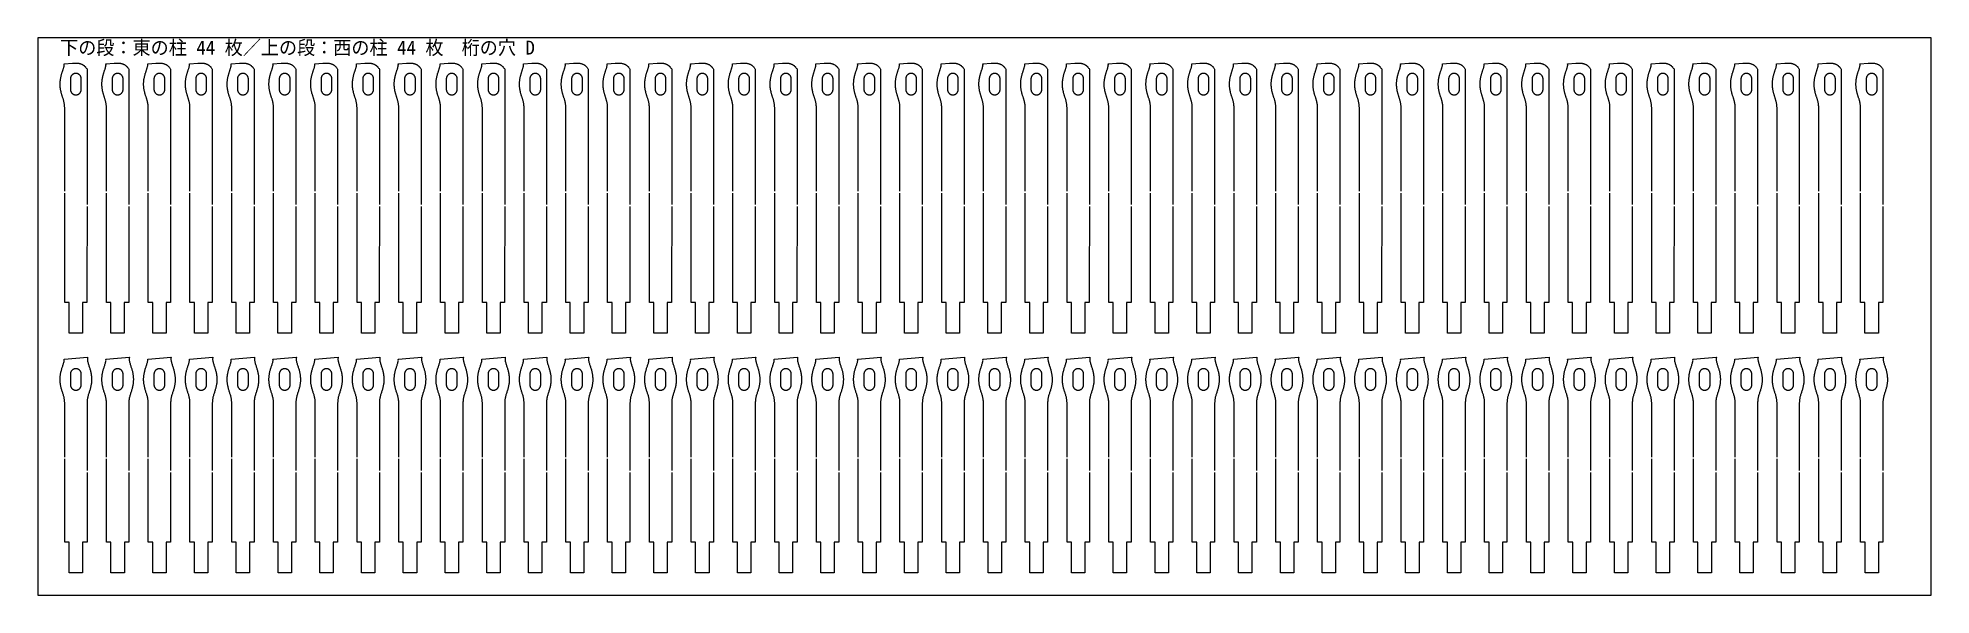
# Model space of a CAD drawing. Header units: millimetres. Extents: x 0 to 340, y 0 to 100.
import ezdxf

# ---------------------------------------------------------------- set-up
doc = ezdxf.new("R2010")
doc.units = ezdxf.units.MM
doc.layers.add('CUT_red', color=1, linetype='Continuous', true_color=0xff0000)
doc.layers.add('REF_delete', color=7, linetype='Continuous')

msp = doc.modelspace()

# ---------------------------------------------------------------- texts
at = {"layer": 'REF_delete'}
msp.add_text('下の段：東の柱 44 枚／上の段：西の柱 44 枚\u3000桁の穴 D', height=2.5, dxfattribs=at).set_placement((4, 97))

# ---------------------------------------------------------------- linework, layer by layer
at = {"layer": 'CUT_red', "true_color": 0xff0000}
for points in [[(4.82, 72.48), (4.82, 87.12), (4.82, 87.32), (4.82, 87.42), (4.82, 87.52), (4.81, 87.62), (4.81, 87.72), (4.8, 87.83), (4.79, 87.93), (4.78, 88.03), (4.77, 88.13), (4.75, 88.23), (4.73, 88.33), (4.71, 88.43), (4.69, 88.53), (4.67, 88.63), (4.64, 88.73), (4.61, 88.84), (4.58, 88.94), (4.55, 89.04), (4.52, 89.14), (4.48, 89.24), (4.45, 89.34), (4.42, 89.44), (4.38, 89.54), (4.35, 89.64), (4.32, 89.74), (4.29, 89.84), (4.26, 89.94), (4.23, 90.05), (4.2, 90.15), (4.18, 90.25), (4.16, 90.35), (4.13, 90.45), (4.11, 90.55), (4.09, 90.65), (4.08, 90.75), (4.06, 90.85), (4.05, 90.95), (4.03, 91.06), (4.02, 91.16), (4.02, 91.26), (4.01, 91.36), (4, 91.46), (4, 91.56), (4, 91.66), (4, 91.76), (4, 91.86), (4, 91.96), (4.01, 92.06), (4.02, 92.16), (4.03, 92.27), (4.04, 92.37), (4.05, 92.47), (4.06, 92.57), (4.08, 92.67), (4.1, 92.77), (4.12, 92.87), (4.14, 92.97), (4.16, 93.07), (4.18, 93.17), (4.21, 93.28), (4.24, 93.38), (4.27, 93.48), (4.29, 93.58), (4.33, 93.68), (4.36, 93.78), (4.39, 93.88), (4.42, 93.98), (4.46, 94.08), (4.49, 94.18), (4.52, 94.28), (4.56, 94.38), (4.59, 94.49), (4.62, 94.59), (4.65, 94.69), (4.67, 94.79), (4.7, 94.89), (4.72, 95), (4.73, 95.05), (4.73, 95.08), (4.73, 95.1), (4.74, 95.13), (4.74, 95.16), (4.74, 95.19), (4.74, 95.21), (4.73, 95.24), (4.73, 95.27), (4.72, 95.3), (4.72, 95.31), (4.72, 95.32), (6.2, 95.45), (6.56, 95.47), (6.74, 95.48), (6.91, 95.48), (7.09, 95.47), (7.17, 95.47), (7.26, 95.46), (7.34, 95.44), (7.42, 95.43), (7.5, 95.41), (7.58, 95.39), (7.66, 95.37), (7.74, 95.34), (7.81, 95.31), (7.89, 95.28), (7.96, 95.25), (8.03, 95.21), (8.1, 95.17), (8.16, 95.12), (8.23, 95.08), (8.26, 95.06), (8.29, 95.03), (8.33, 94.99), (8.44, 94.89), (8.49, 94.84), (8.54, 94.79), (8.58, 94.74), (8.62, 94.69), (8.7, 94.59), (8.77, 94.49), (8.83, 94.38), (8.83, 94.28), (8.83, 94.18), (8.83, 94.08), (8.83, 93.98), (8.83, 93.88), (8.83, 93.78), (8.83, 93.68), (8.83, 93.58), (8.83, 93.48), (8.83, 93.38), (8.83, 93.28), (8.83, 93.17), (8.83, 93.07), (8.83, 92.97), (8.83, 92.87), (8.83, 92.77), (8.83, 92.67), (8.83, 92.57), (8.83, 92.47), (8.83, 92.37), (8.83, 92.27), (8.83, 92.16), (8.83, 92.06), (8.83, 91.96), (8.83, 91.91), (8.83, 91.89), (8.83, 91.86), (8.83, 91.81), (8.83, 91.8), (8.83, 91.79), (8.83, 91.77), (8.83, 91.77), (8.83, 91.76), (8.83, 91.66), (8.83, 91.65), (8.83, 91.65), (8.83, 91.64), (8.83, 91.63), (8.83, 91.62), (8.83, 91.61), (8.83, 91.56), (8.83, 91.46), (8.83, 91.36), (8.83, 91.26), (8.83, 91.16), (8.83, 91.06), (8.83, 90.95), (8.83, 90.85), (8.83, 90.75), (8.83, 90.65), (8.83, 90.55), (8.83, 90.45), (8.83, 90.35), (8.83, 90.25), (8.83, 90.15), (8.83, 90.05), (8.83, 89.94), (8.83, 89.84), (8.83, 89.74), (8.83, 89.64), (8.83, 89.54), (8.83, 89.44), (8.83, 89.34), (8.83, 89.24), (8.83, 89.14), (8.83, 89.04), (8.83, 88.94), (8.83, 88.84), (8.83, 88.73), (8.83, 88.63), (8.83, 88.53), (8.83, 88.43), (8.83, 88.33), (8.83, 88.23), (8.83, 88.13), (8.83, 88.03), (8.83, 87.93), (8.83, 87.83), (8.83, 87.72), (8.83, 87.62), (8.83, 87.52), (8.83, 87.42), (8.83, 87.22), (8.83, 70.08)], [(12.32, 72.48), (12.32, 87.12), (12.32, 87.32), (12.32, 87.42), (12.32, 87.52), (12.31, 87.62), (12.31, 87.72), (12.3, 87.83), (12.29, 87.93), (12.28, 88.03), (12.27, 88.13), (12.25, 88.23), (12.23, 88.33), (12.21, 88.43), (12.19, 88.53), (12.17, 88.63), (12.14, 88.73), (12.11, 88.84), (12.08, 88.94), (12.05, 89.04), (12.02, 89.14), (11.98, 89.24), (11.95, 89.34), (11.92, 89.44), (11.88, 89.54), (11.85, 89.64), (11.82, 89.74), (11.79, 89.84), (11.76, 89.94), (11.73, 90.05), (11.7, 90.15), (11.68, 90.25), (11.66, 90.35), (11.63, 90.45), (11.61, 90.55), (11.59, 90.65), (11.58, 90.75), (11.56, 90.85), (11.55, 90.95), (11.53, 91.06), (11.52, 91.16), (11.52, 91.26), (11.51, 91.36), (11.5, 91.46), (11.5, 91.56), (11.5, 91.66), (11.5, 91.76), (11.5, 91.86), (11.5, 91.96), (11.51, 92.06), (11.52, 92.16), (11.53, 92.27), (11.54, 92.37), (11.55, 92.47), (11.56, 92.57), (11.58, 92.67), (11.6, 92.77), (11.62, 92.87), (11.64, 92.97), (11.66, 93.07), (11.68, 93.17), (11.71, 93.28), (11.74, 93.38), (11.77, 93.48), (11.79, 93.58), (11.83, 93.68), (11.86, 93.78), (11.89, 93.88), (11.92, 93.98), (11.96, 94.08), (11.99, 94.18), (12.02, 94.28), (12.06, 94.38), (12.09, 94.49), (12.12, 94.59), (12.15, 94.69), (12.17, 94.79), (12.2, 94.89), (12.22, 95), (12.23, 95.05), (12.23, 95.08), (12.23, 95.1), (12.24, 95.13), (12.24, 95.16), (12.24, 95.19), (12.24, 95.21), (12.23, 95.24), (12.23, 95.27), (12.22, 95.3), (12.22, 95.31), (12.22, 95.32), (13.7, 95.45), (14.06, 95.47), (14.24, 95.48), (14.41, 95.48), (14.59, 95.47), (14.67, 95.47), (14.76, 95.46), (14.84, 95.44), (14.92, 95.43), (15, 95.41), (15.08, 95.39), (15.16, 95.37), (15.24, 95.34), (15.31, 95.31), (15.39, 95.28), (15.46, 95.25), (15.53, 95.21), (15.6, 95.17), (15.66, 95.12), (15.73, 95.08), (15.76, 95.06), (15.79, 95.03), (15.83, 94.99), (15.94, 94.89), (15.99, 94.84), (16.04, 94.79), (16.08, 94.74), (16.12, 94.69), (16.2, 94.59), (16.27, 94.49), (16.33, 94.38), (16.33, 94.28), (16.33, 94.18), (16.33, 94.08), (16.33, 93.98), (16.33, 93.88), (16.33, 93.78), (16.33, 93.68), (16.33, 93.58), (16.33, 93.48), (16.33, 93.38), (16.33, 93.28), (16.33, 93.17), (16.33, 93.07), (16.33, 92.97), (16.33, 92.87), (16.33, 92.77), (16.33, 92.67), (16.33, 92.57), (16.33, 92.47), (16.33, 92.37), (16.33, 92.27), (16.33, 92.16), (16.33, 92.06), (16.33, 91.96), (16.33, 91.91), (16.33, 91.89), (16.33, 91.86), (16.33, 91.81), (16.33, 91.8), (16.33, 91.79), (16.33, 91.77), (16.33, 91.77), (16.33, 91.76), (16.33, 91.66), (16.33, 91.65), (16.33, 91.65), (16.33, 91.64), (16.33, 91.63), (16.33, 91.62), (16.33, 91.61), (16.33, 91.56), (16.33, 91.46), (16.33, 91.36), (16.33, 91.26), (16.33, 91.16), (16.33, 91.06), (16.33, 90.95), (16.33, 90.85), (16.33, 90.75), (16.33, 90.65), (16.33, 90.55), (16.33, 90.45), (16.33, 90.35), (16.33, 90.25), (16.33, 90.15), (16.33, 90.05), (16.33, 89.94), (16.33, 89.84), (16.33, 89.74), (16.33, 89.64), (16.33, 89.54), (16.33, 89.44), (16.33, 89.34), (16.33, 89.24), (16.33, 89.14), (16.33, 89.04), (16.33, 88.94), (16.33, 88.84), (16.33, 88.73), (16.33, 88.63), (16.33, 88.53), (16.33, 88.43), (16.33, 88.33), (16.33, 88.23), (16.33, 88.13), (16.33, 88.03), (16.33, 87.93), (16.33, 87.83), (16.33, 87.72), (16.33, 87.62), (16.33, 87.52), (16.33, 87.42), (16.33, 87.22), (16.33, 70.08)], [(19.82, 72.48), (19.82, 87.12), (19.82, 87.32), (19.82, 87.42), (19.82, 87.52), (19.81, 87.62), (19.81, 87.72), (19.8, 87.83), (19.79, 87.93), (19.78, 88.03), (19.77, 88.13), (19.75, 88.23), (19.73, 88.33), (19.71, 88.43), (19.69, 88.53), (19.67, 88.63), (19.64, 88.73), (19.61, 88.84), (19.58, 88.94), (19.55, 89.04), (19.52, 89.14), (19.48, 89.24), (19.45, 89.34), (19.42, 89.44), (19.38, 89.54), (19.35, 89.64), (19.32, 89.74), (19.29, 89.84), (19.26, 89.94), (19.23, 90.05), (19.2, 90.15), (19.18, 90.25), (19.16, 90.35), (19.13, 90.45), (19.11, 90.55), (19.09, 90.65), (19.08, 90.75), (19.06, 90.85), (19.05, 90.95), (19.03, 91.06), (19.02, 91.16), (19.02, 91.26), (19.01, 91.36), (19, 91.46), (19, 91.56), (19, 91.66), (19, 91.76), (19, 91.86), (19, 91.96), (19.01, 92.06), (19.02, 92.16), (19.03, 92.27), (19.04, 92.37), (19.05, 92.47), (19.06, 92.57), (19.08, 92.67), (19.1, 92.77), (19.12, 92.87), (19.14, 92.97), (19.16, 93.07), (19.18, 93.17), (19.21, 93.28), (19.24, 93.38), (19.27, 93.48), (19.29, 93.58), (19.33, 93.68), (19.36, 93.78), (19.39, 93.88), (19.42, 93.98), (19.46, 94.08), (19.49, 94.18), (19.52, 94.28), (19.56, 94.38), (19.59, 94.49), (19.62, 94.59), (19.65, 94.69), (19.67, 94.79), (19.7, 94.89), (19.72, 95), (19.73, 95.05), (19.73, 95.08), (19.73, 95.1), (19.74, 95.13), (19.74, 95.16), (19.74, 95.19), (19.74, 95.21), (19.73, 95.24), (19.73, 95.27), (19.72, 95.3), (19.72, 95.31), (19.72, 95.32), (21.2, 95.45), (21.56, 95.47), (21.74, 95.48), (21.91, 95.48), (22.09, 95.47), (22.17, 95.47), (22.26, 95.46), (22.34, 95.44), (22.42, 95.43), (22.5, 95.41), (22.58, 95.39), (22.66, 95.37), (22.74, 95.34), (22.81, 95.31), (22.89, 95.28), (22.96, 95.25), (23.03, 95.21), (23.1, 95.17), (23.16, 95.12), (23.23, 95.08), (23.26, 95.06), (23.29, 95.03), (23.33, 94.99), (23.44, 94.89), (23.49, 94.84), (23.54, 94.79), (23.58, 94.74), (23.62, 94.69), (23.7, 94.59), (23.77, 94.49), (23.83, 94.38), (23.83, 94.28), (23.83, 94.18), (23.83, 94.08), (23.83, 93.98), (23.83, 93.88), (23.83, 93.78), (23.83, 93.68), (23.83, 93.58), (23.83, 93.48), (23.83, 93.38), (23.83, 93.28), (23.83, 93.17), (23.83, 93.07), (23.83, 92.97), (23.83, 92.87), (23.83, 92.77), (23.83, 92.67), (23.83, 92.57), (23.83, 92.47), (23.83, 92.37), (23.83, 92.27), (23.83, 92.16), (23.83, 92.06), (23.83, 91.96), (23.83, 91.91), (23.83, 91.89), (23.83, 91.86), (23.83, 91.81), (23.83, 91.8), (23.83, 91.79), (23.83, 91.77), (23.83, 91.77), (23.83, 91.76), (23.83, 91.66), (23.83, 91.65), (23.83, 91.65), (23.83, 91.64), (23.83, 91.63), (23.83, 91.62), (23.83, 91.61), (23.83, 91.56), (23.83, 91.46), (23.83, 91.36), (23.83, 91.26), (23.83, 91.16), (23.83, 91.06), (23.83, 90.95), (23.83, 90.85), (23.83, 90.75), (23.83, 90.65), (23.83, 90.55), (23.83, 90.45), (23.83, 90.35), (23.83, 90.25), (23.83, 90.15), (23.83, 90.05), (23.83, 89.94), (23.83, 89.84), (23.83, 89.74), (23.83, 89.64), (23.83, 89.54), (23.83, 89.44), (23.83, 89.34), (23.83, 89.24), (23.83, 89.14), (23.83, 89.04), (23.83, 88.94), (23.83, 88.84), (23.83, 88.73), (23.83, 88.63), (23.83, 88.53), (23.83, 88.43), (23.83, 88.33), (23.83, 88.23), (23.83, 88.13), (23.83, 88.03), (23.83, 87.93), (23.83, 87.83), (23.83, 87.72), (23.83, 87.62), (23.83, 87.52), (23.83, 87.42), (23.83, 87.22), (23.83, 70.08)], [(27.32, 72.48), (27.32, 87.12), (27.32, 87.32), (27.32, 87.42), (27.32, 87.52), (27.31, 87.62), (27.31, 87.72), (27.3, 87.83), (27.29, 87.93), (27.28, 88.03), (27.27, 88.13), (27.25, 88.23), (27.23, 88.33), (27.21, 88.43), (27.19, 88.53), (27.17, 88.63), (27.14, 88.73), (27.11, 88.84), (27.08, 88.94), (27.05, 89.04), (27.02, 89.14), (26.98, 89.24), (26.95, 89.34), (26.92, 89.44), (26.88, 89.54), (26.85, 89.64), (26.82, 89.74), (26.79, 89.84), (26.76, 89.94), (26.73, 90.05), (26.7, 90.15), (26.68, 90.25), (26.66, 90.35), (26.63, 90.45), (26.61, 90.55), (26.59, 90.65), (26.58, 90.75), (26.56, 90.85), (26.55, 90.95), (26.53, 91.06), (26.52, 91.16), (26.52, 91.26), (26.51, 91.36), (26.5, 91.46), (26.5, 91.56), (26.5, 91.66), (26.5, 91.76), (26.5, 91.86), (26.5, 91.96), (26.51, 92.06), (26.52, 92.16), (26.53, 92.27), (26.54, 92.37), (26.55, 92.47), (26.56, 92.57), (26.58, 92.67), (26.6, 92.77), (26.62, 92.87), (26.64, 92.97), (26.66, 93.07), (26.68, 93.17), (26.71, 93.28), (26.74, 93.38), (26.77, 93.48), (26.79, 93.58), (26.83, 93.68), (26.86, 93.78), (26.89, 93.88), (26.92, 93.98), (26.96, 94.08), (26.99, 94.18), (27.02, 94.28), (27.06, 94.38), (27.09, 94.49), (27.12, 94.59), (27.15, 94.69), (27.17, 94.79), (27.2, 94.89), (27.22, 95), (27.23, 95.05), (27.23, 95.08), (27.23, 95.1), (27.24, 95.13), (27.24, 95.16), (27.24, 95.19), (27.24, 95.21), (27.23, 95.24), (27.23, 95.27), (27.22, 95.3), (27.22, 95.31), (27.22, 95.32), (28.7, 95.45), (29.06, 95.47), (29.24, 95.48), (29.41, 95.48), (29.59, 95.47), (29.67, 95.47), (29.76, 95.46), (29.84, 95.44), (29.92, 95.43), (30, 95.41), (30.08, 95.39), (30.16, 95.37), (30.24, 95.34), (30.31, 95.31), (30.39, 95.28), (30.46, 95.25), (30.53, 95.21), (30.6, 95.17), (30.66, 95.12), (30.73, 95.08), (30.76, 95.06), (30.79, 95.03), (30.83, 94.99), (30.94, 94.89), (30.99, 94.84), (31.04, 94.79), (31.08, 94.74), (31.12, 94.69), (31.2, 94.59), (31.27, 94.49), (31.33, 94.38), (31.33, 94.28), (31.33, 94.18), (31.33, 94.08), (31.33, 93.98), (31.33, 93.88), (31.33, 93.78), (31.33, 93.68), (31.33, 93.58), (31.33, 93.48), (31.33, 93.38), (31.33, 93.28), (31.33, 93.17), (31.33, 93.07), (31.33, 92.97), (31.33, 92.87), (31.33, 92.77), (31.33, 92.67), (31.33, 92.57), (31.33, 92.47), (31.33, 92.37), (31.33, 92.27), (31.33, 92.16), (31.33, 92.06), (31.33, 91.96), (31.33, 91.91), (31.33, 91.89), (31.33, 91.86), (31.33, 91.81), (31.33, 91.8), (31.33, 91.79), (31.33, 91.77), (31.33, 91.77), (31.33, 91.76), (31.33, 91.66), (31.33, 91.65), (31.33, 91.65), (31.33, 91.64), (31.33, 91.63), (31.33, 91.62), (31.33, 91.61), (31.33, 91.56), (31.33, 91.46), (31.33, 91.36), (31.33, 91.26), (31.33, 91.16), (31.33, 91.06), (31.33, 90.95), (31.33, 90.85), (31.33, 90.75), (31.33, 90.65), (31.33, 90.55), (31.33, 90.45), (31.33, 90.35), (31.33, 90.25), (31.33, 90.15), (31.33, 90.05), (31.33, 89.94), (31.33, 89.84), (31.33, 89.74), (31.33, 89.64), (31.33, 89.54), (31.33, 89.44), (31.33, 89.34), (31.33, 89.24), (31.33, 89.14), (31.33, 89.04), (31.33, 88.94), (31.33, 88.84), (31.33, 88.73), (31.33, 88.63), (31.33, 88.53), (31.33, 88.43), (31.33, 88.33), (31.33, 88.23), (31.33, 88.13), (31.33, 88.03), (31.33, 87.93), (31.33, 87.83), (31.33, 87.72), (31.33, 87.62), (31.33, 87.52), (31.33, 87.42), (31.33, 87.22), (31.33, 70.08)], [(34.82, 72.48), (34.82, 87.12), (34.82, 87.32), (34.82, 87.42), (34.82, 87.52), (34.81, 87.62), (34.81, 87.72), (34.8, 87.83), (34.79, 87.93), (34.78, 88.03), (34.77, 88.13), (34.75, 88.23), (34.73, 88.33), (34.71, 88.43), (34.69, 88.53), (34.67, 88.63), (34.64, 88.73), (34.61, 88.84), (34.58, 88.94), (34.55, 89.04), (34.52, 89.14), (34.48, 89.24), (34.45, 89.34), (34.42, 89.44), (34.38, 89.54), (34.35, 89.64), (34.32, 89.74), (34.29, 89.84), (34.26, 89.94), (34.23, 90.05), (34.2, 90.15), (34.18, 90.25), (34.16, 90.35), (34.13, 90.45), (34.11, 90.55), (34.09, 90.65), (34.08, 90.75), (34.06, 90.85), (34.05, 90.95), (34.03, 91.06), (34.02, 91.16), (34.02, 91.26), (34.01, 91.36), (34, 91.46), (34, 91.56), (34, 91.66), (34, 91.76), (34, 91.86), (34, 91.96), (34.01, 92.06), (34.02, 92.16), (34.03, 92.27), (34.04, 92.37), (34.05, 92.47), (34.06, 92.57), (34.08, 92.67), (34.1, 92.77), (34.12, 92.87), (34.14, 92.97), (34.16, 93.07), (34.18, 93.17), (34.21, 93.28), (34.24, 93.38), (34.27, 93.48), (34.29, 93.58), (34.33, 93.68), (34.36, 93.78), (34.39, 93.88), (34.42, 93.98), (34.46, 94.08), (34.49, 94.18), (34.52, 94.28), (34.56, 94.38), (34.59, 94.49), (34.62, 94.59), (34.65, 94.69), (34.67, 94.79), (34.7, 94.89), (34.72, 95), (34.73, 95.05), (34.73, 95.08), (34.73, 95.1), (34.74, 95.13), (34.74, 95.16), (34.74, 95.19), (34.74, 95.21), (34.73, 95.24), (34.73, 95.27), (34.72, 95.3), (34.72, 95.31), (34.72, 95.32), (36.2, 95.45), (36.56, 95.47), (36.74, 95.48), (36.91, 95.48), (37.09, 95.47), (37.17, 95.47), (37.26, 95.46), (37.34, 95.44), (37.42, 95.43), (37.5, 95.41), (37.58, 95.39), (37.66, 95.37), (37.74, 95.34), (37.81, 95.31), (37.89, 95.28), (37.96, 95.25), (38.03, 95.21), (38.1, 95.17), (38.16, 95.12), (38.23, 95.08), (38.26, 95.06), (38.29, 95.03), (38.33, 94.99), (38.44, 94.89), (38.49, 94.84), (38.54, 94.79), (38.58, 94.74), (38.62, 94.69), (38.7, 94.59), (38.77, 94.49), (38.83, 94.38), (38.83, 94.28), (38.83, 94.18), (38.83, 94.08), (38.83, 93.98), (38.83, 93.88), (38.83, 93.78), (38.83, 93.68), (38.83, 93.58), (38.83, 93.48), (38.83, 93.38), (38.83, 93.28), (38.83, 93.17), (38.83, 93.07), (38.83, 92.97), (38.83, 92.87), (38.83, 92.77), (38.83, 92.67), (38.83, 92.57), (38.83, 92.47), (38.83, 92.37), (38.83, 92.27), (38.83, 92.16), (38.83, 92.06), (38.83, 91.96), (38.83, 91.91), (38.83, 91.89), (38.83, 91.86), (38.83, 91.81), (38.83, 91.8), (38.83, 91.79), (38.83, 91.77), (38.83, 91.77), (38.83, 91.76), (38.83, 91.66), (38.83, 91.65), (38.83, 91.65), (38.83, 91.64), (38.83, 91.63), (38.83, 91.62), (38.83, 91.61), (38.83, 91.56), (38.83, 91.46), (38.83, 91.36), (38.83, 91.26), (38.83, 91.16), (38.83, 91.06), (38.83, 90.95), (38.83, 90.85), (38.83, 90.75), (38.83, 90.65), (38.83, 90.55), (38.83, 90.45), (38.83, 90.35), (38.83, 90.25), (38.83, 90.15), (38.83, 90.05), (38.83, 89.94), (38.83, 89.84), (38.83, 89.74), (38.83, 89.64), (38.83, 89.54), (38.83, 89.44), (38.83, 89.34), (38.83, 89.24), (38.83, 89.14), (38.83, 89.04), (38.83, 88.94), (38.83, 88.84), (38.83, 88.73), (38.83, 88.63), (38.83, 88.53), (38.83, 88.43), (38.83, 88.33), (38.83, 88.23), (38.83, 88.13), (38.83, 88.03), (38.83, 87.93), (38.83, 87.83), (38.83, 87.72), (38.83, 87.62), (38.83, 87.52), (38.83, 87.42), (38.83, 87.22), (38.83, 70.08)], [(42.32, 72.48), (42.32, 87.12), (42.32, 87.32), (42.32, 87.42), (42.32, 87.52), (42.31, 87.62), (42.31, 87.72), (42.3, 87.83), (42.29, 87.93), (42.28, 88.03), (42.27, 88.13), (42.25, 88.23), (42.23, 88.33), (42.21, 88.43), (42.19, 88.53), (42.17, 88.63), (42.14, 88.73), (42.11, 88.84), (42.08, 88.94), (42.05, 89.04), (42.02, 89.14), (41.98, 89.24), (41.95, 89.34), (41.92, 89.44), (41.88, 89.54), (41.85, 89.64), (41.82, 89.74), (41.79, 89.84), (41.76, 89.94), (41.73, 90.05), (41.7, 90.15), (41.68, 90.25), (41.66, 90.35), (41.63, 90.45), (41.61, 90.55), (41.59, 90.65), (41.58, 90.75), (41.56, 90.85), (41.55, 90.95), (41.53, 91.06), (41.52, 91.16), (41.52, 91.26), (41.51, 91.36), (41.5, 91.46), (41.5, 91.56), (41.5, 91.66), (41.5, 91.76), (41.5, 91.86), (41.5, 91.96), (41.51, 92.06), (41.52, 92.16), (41.53, 92.27), (41.54, 92.37), (41.55, 92.47), (41.56, 92.57), (41.58, 92.67), (41.6, 92.77), (41.62, 92.87), (41.64, 92.97), (41.66, 93.07), (41.68, 93.17), (41.71, 93.28), (41.74, 93.38), (41.77, 93.48), (41.79, 93.58), (41.83, 93.68), (41.86, 93.78), (41.89, 93.88), (41.92, 93.98), (41.96, 94.08), (41.99, 94.18), (42.02, 94.28), (42.06, 94.38), (42.09, 94.49), (42.12, 94.59), (42.15, 94.69), (42.17, 94.79), (42.2, 94.89), (42.22, 95), (42.23, 95.05), (42.23, 95.08), (42.23, 95.1), (42.24, 95.13), (42.24, 95.16), (42.24, 95.19), (42.24, 95.21), (42.23, 95.24), (42.23, 95.27), (42.22, 95.3), (42.22, 95.31), (42.22, 95.32), (43.7, 95.45), (44.06, 95.47), (44.24, 95.48), (44.41, 95.48), (44.59, 95.47), (44.67, 95.47), (44.76, 95.46), (44.84, 95.44), (44.92, 95.43), (45, 95.41), (45.08, 95.39), (45.16, 95.37), (45.24, 95.34), (45.31, 95.31), (45.39, 95.28), (45.46, 95.25), (45.53, 95.21), (45.6, 95.17), (45.66, 95.12), (45.73, 95.08), (45.76, 95.06), (45.79, 95.03), (45.83, 94.99), (45.94, 94.89), (45.99, 94.84), (46.04, 94.79), (46.08, 94.74), (46.12, 94.69), (46.2, 94.59), (46.27, 94.49), (46.33, 94.38), (46.33, 94.28), (46.33, 94.18), (46.33, 94.08), (46.33, 93.98), (46.33, 93.88), (46.33, 93.78), (46.33, 93.68), (46.33, 93.58), (46.33, 93.48), (46.33, 93.38), (46.33, 93.28), (46.33, 93.17), (46.33, 93.07), (46.33, 92.97), (46.33, 92.87), (46.33, 92.77), (46.33, 92.67), (46.33, 92.57), (46.33, 92.47), (46.33, 92.37), (46.33, 92.27), (46.33, 92.16), (46.33, 92.06), (46.33, 91.96), (46.33, 91.91), (46.33, 91.89), (46.33, 91.86), (46.33, 91.81), (46.33, 91.8), (46.33, 91.79), (46.33, 91.77), (46.33, 91.77), (46.33, 91.76), (46.33, 91.66), (46.33, 91.65), (46.33, 91.65), (46.33, 91.64), (46.33, 91.63), (46.33, 91.62), (46.33, 91.61), (46.33, 91.56), (46.33, 91.46), (46.33, 91.36), (46.33, 91.26), (46.33, 91.16), (46.33, 91.06), (46.33, 90.95), (46.33, 90.85), (46.33, 90.75), (46.33, 90.65), (46.33, 90.55), (46.33, 90.45), (46.33, 90.35), (46.33, 90.25), (46.33, 90.15), (46.33, 90.05), (46.33, 89.94), (46.33, 89.84), (46.33, 89.74), (46.33, 89.64), (46.33, 89.54), (46.33, 89.44), (46.33, 89.34), (46.33, 89.24), (46.33, 89.14), (46.33, 89.04), (46.33, 88.94), (46.33, 88.84), (46.33, 88.73), (46.33, 88.63), (46.33, 88.53), (46.33, 88.43), (46.33, 88.33), (46.33, 88.23), (46.33, 88.13), (46.33, 88.03), (46.33, 87.93), (46.33, 87.83), (46.33, 87.72), (46.33, 87.62), (46.33, 87.52), (46.33, 87.42), (46.33, 87.22), (46.33, 70.08)], [(49.82, 72.48), (49.82, 87.12), (49.82, 87.32), (49.82, 87.42), (49.82, 87.52), (49.81, 87.62), (49.81, 87.72), (49.8, 87.83), (49.79, 87.93), (49.78, 88.03), (49.77, 88.13), (49.75, 88.23), (49.73, 88.33), (49.71, 88.43), (49.69, 88.53), (49.67, 88.63), (49.64, 88.73), (49.61, 88.84), (49.58, 88.94), (49.55, 89.04), (49.52, 89.14), (49.48, 89.24), (49.45, 89.34), (49.42, 89.44), (49.38, 89.54), (49.35, 89.64), (49.32, 89.74), (49.29, 89.84), (49.26, 89.94), (49.23, 90.05), (49.2, 90.15), (49.18, 90.25), (49.16, 90.35), (49.13, 90.45), (49.11, 90.55), (49.09, 90.65), (49.08, 90.75), (49.06, 90.85), (49.05, 90.95), (49.03, 91.06), (49.02, 91.16), (49.02, 91.26), (49.01, 91.36), (49, 91.46), (49, 91.56), (49, 91.66), (49, 91.76), (49, 91.86), (49, 91.96), (49.01, 92.06), (49.02, 92.16), (49.03, 92.27), (49.04, 92.37), (49.05, 92.47), (49.06, 92.57), (49.08, 92.67), (49.1, 92.77), (49.12, 92.87), (49.14, 92.97), (49.16, 93.07), (49.18, 93.17), (49.21, 93.28), (49.24, 93.38), (49.27, 93.48), (49.29, 93.58), (49.33, 93.68), (49.36, 93.78), (49.39, 93.88), (49.42, 93.98), (49.46, 94.08), (49.49, 94.18), (49.52, 94.28), (49.56, 94.38), (49.59, 94.49), (49.62, 94.59), (49.65, 94.69), (49.67, 94.79), (49.7, 94.89), (49.72, 95), (49.73, 95.05), (49.73, 95.08), (49.73, 95.1), (49.74, 95.13), (49.74, 95.16), (49.74, 95.19), (49.74, 95.21), (49.73, 95.24), (49.73, 95.27), (49.72, 95.3), (49.72, 95.31), (49.72, 95.32), (51.2, 95.45), (51.56, 95.47), (51.74, 95.48), (51.91, 95.48), (52.09, 95.47), (52.17, 95.47), (52.26, 95.46), (52.34, 95.44), (52.42, 95.43), (52.5, 95.41), (52.58, 95.39), (52.66, 95.37), (52.74, 95.34), (52.81, 95.31), (52.89, 95.28), (52.96, 95.25), (53.03, 95.21), (53.1, 95.17), (53.16, 95.12), (53.23, 95.08), (53.26, 95.06), (53.29, 95.03), (53.33, 94.99), (53.44, 94.89), (53.49, 94.84), (53.54, 94.79), (53.58, 94.74), (53.62, 94.69), (53.7, 94.59), (53.77, 94.49), (53.83, 94.38), (53.83, 94.28), (53.83, 94.18), (53.83, 94.08), (53.83, 93.98), (53.83, 93.88), (53.83, 93.78), (53.83, 93.68), (53.83, 93.58), (53.83, 93.48), (53.83, 93.38), (53.83, 93.28), (53.83, 93.17), (53.83, 93.07), (53.83, 92.97), (53.83, 92.87), (53.83, 92.77), (53.83, 92.67), (53.83, 92.57), (53.83, 92.47), (53.83, 92.37), (53.83, 92.27), (53.83, 92.16), (53.83, 92.06), (53.83, 91.96), (53.83, 91.91), (53.83, 91.89), (53.83, 91.86), (53.83, 91.81), (53.83, 91.8), (53.83, 91.79), (53.83, 91.77), (53.83, 91.77), (53.83, 91.76), (53.83, 91.66), (53.83, 91.65), (53.83, 91.65), (53.83, 91.64), (53.83, 91.63), (53.83, 91.62), (53.83, 91.61), (53.83, 91.56), (53.83, 91.46), (53.83, 91.36), (53.83, 91.26), (53.83, 91.16), (53.83, 91.06), (53.83, 90.95), (53.83, 90.85), (53.83, 90.75), (53.83, 90.65), (53.83, 90.55), (53.83, 90.45), (53.83, 90.35), (53.83, 90.25), (53.83, 90.15), (53.83, 90.05), (53.83, 89.94), (53.83, 89.84), (53.83, 89.74), (53.83, 89.64), (53.83, 89.54), (53.83, 89.44), (53.83, 89.34), (53.83, 89.24), (53.83, 89.14), (53.83, 89.04), (53.83, 88.94), (53.83, 88.84), (53.83, 88.73), (53.83, 88.63), (53.83, 88.53), (53.83, 88.43), (53.83, 88.33), (53.83, 88.23), (53.83, 88.13), (53.83, 88.03), (53.83, 87.93), (53.83, 87.83), (53.83, 87.72), (53.83, 87.62), (53.83, 87.52), (53.83, 87.42), (53.83, 87.22), (53.83, 70.08)], [(57.32, 72.48), (57.32, 87.12), (57.32, 87.32), (57.32, 87.42), (57.32, 87.52), (57.31, 87.62), (57.31, 87.72), (57.3, 87.83), (57.29, 87.93), (57.28, 88.03), (57.27, 88.13), (57.25, 88.23), (57.23, 88.33), (57.21, 88.43), (57.19, 88.53), (57.17, 88.63), (57.14, 88.73), (57.11, 88.84), (57.08, 88.94), (57.05, 89.04), (57.02, 89.14), (56.98, 89.24), (56.95, 89.34), (56.92, 89.44), (56.88, 89.54), (56.85, 89.64), (56.82, 89.74), (56.79, 89.84), (56.76, 89.94), (56.73, 90.05), (56.7, 90.15), (56.68, 90.25), (56.66, 90.35), (56.63, 90.45), (56.61, 90.55), (56.59, 90.65), (56.58, 90.75), (56.56, 90.85), (56.55, 90.95), (56.53, 91.06), (56.52, 91.16), (56.52, 91.26), (56.51, 91.36), (56.5, 91.46), (56.5, 91.56), (56.5, 91.66), (56.5, 91.76), (56.5, 91.86), (56.5, 91.96), (56.51, 92.06), (56.52, 92.16), (56.53, 92.27), (56.54, 92.37), (56.55, 92.47), (56.56, 92.57), (56.58, 92.67), (56.6, 92.77), (56.62, 92.87), (56.64, 92.97), (56.66, 93.07), (56.68, 93.17), (56.71, 93.28), (56.74, 93.38), (56.77, 93.48), (56.79, 93.58), (56.83, 93.68), (56.86, 93.78), (56.89, 93.88), (56.92, 93.98), (56.96, 94.08), (56.99, 94.18), (57.02, 94.28), (57.06, 94.38), (57.09, 94.49), (57.12, 94.59), (57.15, 94.69), (57.17, 94.79), (57.2, 94.89), (57.22, 95), (57.23, 95.05), (57.23, 95.08), (57.23, 95.1), (57.24, 95.13), (57.24, 95.16), (57.24, 95.19), (57.24, 95.21), (57.23, 95.24), (57.23, 95.27), (57.22, 95.3), (57.22, 95.31), (57.22, 95.32), (58.7, 95.45), (59.06, 95.47), (59.24, 95.48), (59.41, 95.48), (59.59, 95.47), (59.67, 95.47), (59.76, 95.46), (59.84, 95.44), (59.92, 95.43), (60, 95.41), (60.08, 95.39), (60.16, 95.37), (60.24, 95.34), (60.31, 95.31), (60.39, 95.28), (60.46, 95.25), (60.53, 95.21), (60.6, 95.17), (60.66, 95.12), (60.73, 95.08), (60.76, 95.06), (60.79, 95.03), (60.83, 94.99), (60.94, 94.89), (60.99, 94.84), (61.04, 94.79), (61.08, 94.74), (61.12, 94.69), (61.2, 94.59), (61.27, 94.49), (61.33, 94.38), (61.33, 94.28), (61.33, 94.18), (61.33, 94.08), (61.33, 93.98), (61.33, 93.88), (61.33, 93.78), (61.33, 93.68), (61.33, 93.58), (61.33, 93.48), (61.33, 93.38), (61.33, 93.28), (61.33, 93.17), (61.33, 93.07), (61.33, 92.97), (61.33, 92.87), (61.33, 92.77), (61.33, 92.67), (61.33, 92.57), (61.33, 92.47), (61.33, 92.37), (61.33, 92.27), (61.33, 92.16), (61.33, 92.06), (61.33, 91.96), (61.33, 91.91), (61.33, 91.89), (61.33, 91.86), (61.33, 91.81), (61.33, 91.8), (61.33, 91.79), (61.33, 91.77), (61.33, 91.77), (61.33, 91.76), (61.33, 91.66), (61.33, 91.65), (61.33, 91.65), (61.33, 91.64), (61.33, 91.63), (61.33, 91.62), (61.33, 91.61), (61.33, 91.56), (61.33, 91.46), (61.33, 91.36), (61.33, 91.26), (61.33, 91.16), (61.33, 91.06), (61.33, 90.95), (61.33, 90.85), (61.33, 90.75), (61.33, 90.65), (61.33, 90.55), (61.33, 90.45), (61.33, 90.35), (61.33, 90.25), (61.33, 90.15), (61.33, 90.05), (61.33, 89.94), (61.33, 89.84), (61.33, 89.74), (61.33, 89.64), (61.33, 89.54), (61.33, 89.44), (61.33, 89.34), (61.33, 89.24), (61.33, 89.14), (61.33, 89.04), (61.33, 88.94), (61.33, 88.84), (61.33, 88.73), (61.33, 88.63), (61.33, 88.53), (61.33, 88.43), (61.33, 88.33), (61.33, 88.23), (61.33, 88.13), (61.33, 88.03), (61.33, 87.93), (61.33, 87.83), (61.33, 87.72), (61.33, 87.62), (61.33, 87.52), (61.33, 87.42), (61.33, 87.22), (61.33, 70.08)], [(64.82, 72.48), (64.82, 87.12), (64.82, 87.32), (64.82, 87.42), (64.82, 87.52), (64.81, 87.62), (64.81, 87.72), (64.8, 87.83), (64.79, 87.93), (64.78, 88.03), (64.77, 88.13), (64.75, 88.23), (64.73, 88.33), (64.71, 88.43), (64.69, 88.53), (64.67, 88.63), (64.64, 88.73), (64.61, 88.84), (64.58, 88.94), (64.55, 89.04), (64.52, 89.14), (64.48, 89.24), (64.45, 89.34), (64.42, 89.44), (64.38, 89.54), (64.35, 89.64), (64.32, 89.74), (64.29, 89.84), (64.26, 89.94), (64.23, 90.05), (64.2, 90.15), (64.18, 90.25), (64.16, 90.35), (64.13, 90.45), (64.11, 90.55), (64.09, 90.65), (64.08, 90.75), (64.06, 90.85), (64.05, 90.95), (64.03, 91.06), (64.02, 91.16), (64.02, 91.26), (64.01, 91.36), (64, 91.46), (64, 91.56), (64, 91.66), (64, 91.76), (64, 91.86), (64, 91.96), (64.01, 92.06), (64.02, 92.16), (64.03, 92.27), (64.04, 92.37), (64.05, 92.47), (64.06, 92.57), (64.08, 92.67), (64.1, 92.77), (64.12, 92.87), (64.14, 92.97), (64.16, 93.07), (64.18, 93.17), (64.21, 93.28), (64.24, 93.38), (64.27, 93.48), (64.29, 93.58), (64.33, 93.68), (64.36, 93.78), (64.39, 93.88), (64.42, 93.98), (64.46, 94.08), (64.49, 94.18), (64.52, 94.28), (64.56, 94.38), (64.59, 94.49), (64.62, 94.59), (64.65, 94.69), (64.67, 94.79), (64.7, 94.89), (64.72, 95), (64.73, 95.05), (64.73, 95.08), (64.73, 95.1), (64.74, 95.13), (64.74, 95.16), (64.74, 95.19), (64.74, 95.21), (64.73, 95.24), (64.73, 95.27), (64.72, 95.3), (64.72, 95.31), (64.72, 95.32), (66.2, 95.45), (66.56, 95.47), (66.74, 95.48), (66.91, 95.48), (67.09, 95.47), (67.17, 95.47), (67.26, 95.46), (67.34, 95.44), (67.42, 95.43), (67.5, 95.41), (67.58, 95.39), (67.66, 95.37), (67.74, 95.34), (67.81, 95.31), (67.89, 95.28), (67.96, 95.25), (68.03, 95.21), (68.1, 95.17), (68.16, 95.12), (68.23, 95.08), (68.26, 95.06), (68.29, 95.03), (68.33, 94.99), (68.44, 94.89), (68.49, 94.84), (68.54, 94.79), (68.58, 94.74), (68.62, 94.69), (68.7, 94.59), (68.77, 94.49), (68.83, 94.38), (68.83, 94.28), (68.83, 94.18), (68.83, 94.08), (68.83, 93.98), (68.83, 93.88), (68.83, 93.78), (68.83, 93.68), (68.83, 93.58), (68.83, 93.48), (68.83, 93.38), (68.83, 93.28), (68.83, 93.17), (68.83, 93.07), (68.83, 92.97), (68.83, 92.87), (68.83, 92.77), (68.83, 92.67), (68.83, 92.57), (68.83, 92.47), (68.83, 92.37), (68.83, 92.27), (68.83, 92.16), (68.83, 92.06), (68.83, 91.96), (68.83, 91.91), (68.83, 91.89), (68.83, 91.86), (68.83, 91.81), (68.83, 91.8), (68.83, 91.79), (68.83, 91.77), (68.83, 91.77), (68.83, 91.76), (68.83, 91.66), (68.83, 91.65), (68.83, 91.65), (68.83, 91.64), (68.83, 91.63), (68.83, 91.62), (68.83, 91.61), (68.83, 91.56), (68.83, 91.46), (68.83, 91.36), (68.83, 91.26), (68.83, 91.16), (68.83, 91.06), (68.83, 90.95), (68.83, 90.85), (68.83, 90.75), (68.83, 90.65), (68.83, 90.55), (68.83, 90.45), (68.83, 90.35), (68.83, 90.25), (68.83, 90.15), (68.83, 90.05), (68.83, 89.94), (68.83, 89.84), (68.83, 89.74), (68.83, 89.64), (68.83, 89.54), (68.83, 89.44), (68.83, 89.34), (68.83, 89.24), (68.83, 89.14), (68.83, 89.04), (68.83, 88.94), (68.83, 88.84), (68.83, 88.73), (68.83, 88.63), (68.83, 88.53), (68.83, 88.43), (68.83, 88.33), (68.83, 88.23), (68.83, 88.13), (68.83, 88.03), (68.83, 87.93), (68.83, 87.83), (68.83, 87.72), (68.83, 87.62), (68.83, 87.52), (68.83, 87.42), (68.83, 87.22), (68.83, 70.08)], [(72.32, 72.48), (72.32, 87.12), (72.32, 87.32), (72.32, 87.42), (72.32, 87.52), (72.31, 87.62), (72.31, 87.72), (72.3, 87.83), (72.29, 87.93), (72.28, 88.03), (72.27, 88.13), (72.25, 88.23), (72.23, 88.33), (72.21, 88.43), (72.19, 88.53), (72.17, 88.63), (72.14, 88.73), (72.11, 88.84), (72.08, 88.94), (72.05, 89.04), (72.02, 89.14), (71.98, 89.24), (71.95, 89.34), (71.92, 89.44), (71.88, 89.54), (71.85, 89.64), (71.82, 89.74), (71.79, 89.84), (71.76, 89.94), (71.73, 90.05), (71.7, 90.15), (71.68, 90.25), (71.66, 90.35), (71.63, 90.45), (71.61, 90.55), (71.59, 90.65), (71.58, 90.75), (71.56, 90.85), (71.55, 90.95), (71.53, 91.06), (71.52, 91.16), (71.52, 91.26), (71.51, 91.36), (71.5, 91.46), (71.5, 91.56), (71.5, 91.66), (71.5, 91.76), (71.5, 91.86), (71.5, 91.96), (71.51, 92.06), (71.52, 92.16), (71.53, 92.27), (71.54, 92.37), (71.55, 92.47), (71.56, 92.57), (71.58, 92.67), (71.6, 92.77), (71.62, 92.87), (71.64, 92.97), (71.66, 93.07), (71.68, 93.17), (71.71, 93.28), (71.74, 93.38), (71.77, 93.48), (71.79, 93.58), (71.83, 93.68), (71.86, 93.78), (71.89, 93.88), (71.92, 93.98), (71.96, 94.08), (71.99, 94.18), (72.02, 94.28), (72.06, 94.38), (72.09, 94.49), (72.12, 94.59), (72.15, 94.69), (72.17, 94.79), (72.2, 94.89), (72.22, 95), (72.23, 95.05), (72.23, 95.08), (72.23, 95.1), (72.24, 95.13), (72.24, 95.16), (72.24, 95.19), (72.24, 95.21), (72.23, 95.24), (72.23, 95.27), (72.22, 95.3), (72.22, 95.31), (72.22, 95.32), (73.7, 95.45), (74.06, 95.47), (74.24, 95.48), (74.41, 95.48), (74.59, 95.47), (74.67, 95.47), (74.76, 95.46), (74.84, 95.44), (74.92, 95.43), (75, 95.41), (75.08, 95.39), (75.16, 95.37), (75.24, 95.34), (75.31, 95.31), (75.39, 95.28), (75.46, 95.25), (75.53, 95.21), (75.6, 95.17), (75.66, 95.12), (75.73, 95.08), (75.76, 95.06), (75.79, 95.03), (75.83, 94.99), (75.94, 94.89), (75.99, 94.84), (76.04, 94.79), (76.08, 94.74), (76.12, 94.69), (76.2, 94.59), (76.27, 94.49), (76.33, 94.38), (76.33, 94.28), (76.33, 94.18), (76.33, 94.08), (76.33, 93.98), (76.33, 93.88), (76.33, 93.78), (76.33, 93.68), (76.33, 93.58), (76.33, 93.48), (76.33, 93.38), (76.33, 93.28), (76.33, 93.17), (76.33, 93.07), (76.33, 92.97), (76.33, 92.87), (76.33, 92.77), (76.33, 92.67), (76.33, 92.57), (76.33, 92.47), (76.33, 92.37), (76.33, 92.27), (76.33, 92.16), (76.33, 92.06), (76.33, 91.96), (76.33, 91.91), (76.33, 91.89), (76.33, 91.86), (76.33, 91.81), (76.33, 91.8), (76.33, 91.79), (76.33, 91.77), (76.33, 91.77), (76.33, 91.76), (76.33, 91.66), (76.33, 91.65), (76.33, 91.65), (76.33, 91.64), (76.33, 91.63), (76.33, 91.62), (76.33, 91.61), (76.33, 91.56), (76.33, 91.46), (76.33, 91.36), (76.33, 91.26), (76.33, 91.16), (76.33, 91.06), (76.33, 90.95), (76.33, 90.85), (76.33, 90.75), (76.33, 90.65), (76.33, 90.55), (76.33, 90.45), (76.33, 90.35), (76.33, 90.25), (76.33, 90.15), (76.33, 90.05), (76.33, 89.94), (76.33, 89.84), (76.33, 89.74), (76.33, 89.64), (76.33, 89.54), (76.33, 89.44), (76.33, 89.34), (76.33, 89.24), (76.33, 89.14), (76.33, 89.04), (76.33, 88.94), (76.33, 88.84), (76.33, 88.73), (76.33, 88.63), (76.33, 88.53), (76.33, 88.43), (76.33, 88.33), (76.33, 88.23), (76.33, 88.13), (76.33, 88.03), (76.33, 87.93), (76.33, 87.83), (76.33, 87.72), (76.33, 87.62), (76.33, 87.52), (76.33, 87.42), (76.33, 87.22), (76.33, 70.08)], [(79.82, 72.48), (79.82, 87.12), (79.82, 87.32), (79.82, 87.42), (79.82, 87.52), (79.81, 87.62), (79.81, 87.72), (79.8, 87.83), (79.79, 87.93), (79.78, 88.03), (79.77, 88.13), (79.75, 88.23), (79.73, 88.33), (79.71, 88.43), (79.69, 88.53), (79.67, 88.63), (79.64, 88.73), (79.61, 88.84), (79.58, 88.94), (79.55, 89.04), (79.52, 89.14), (79.48, 89.24), (79.45, 89.34), (79.42, 89.44), (79.38, 89.54), (79.35, 89.64), (79.32, 89.74), (79.29, 89.84), (79.26, 89.94), (79.23, 90.05), (79.2, 90.15), (79.18, 90.25), (79.16, 90.35), (79.13, 90.45), (79.11, 90.55), (79.09, 90.65), (79.08, 90.75), (79.06, 90.85), (79.05, 90.95), (79.03, 91.06), (79.02, 91.16), (79.02, 91.26), (79.01, 91.36), (79, 91.46), (79, 91.56), (79, 91.66), (79, 91.76), (79, 91.86), (79, 91.96), (79.01, 92.06), (79.02, 92.16), (79.03, 92.27), (79.04, 92.37), (79.05, 92.47), (79.06, 92.57), (79.08, 92.67), (79.1, 92.77), (79.12, 92.87), (79.14, 92.97), (79.16, 93.07), (79.18, 93.17), (79.21, 93.28), (79.24, 93.38), (79.27, 93.48), (79.29, 93.58), (79.33, 93.68), (79.36, 93.78), (79.39, 93.88), (79.42, 93.98), (79.46, 94.08), (79.49, 94.18), (79.52, 94.28), (79.56, 94.38), (79.59, 94.49), (79.62, 94.59), (79.65, 94.69), (79.67, 94.79), (79.7, 94.89), (79.72, 95), (79.73, 95.05), (79.73, 95.08), (79.73, 95.1), (79.74, 95.13), (79.74, 95.16), (79.74, 95.19), (79.74, 95.21), (79.73, 95.24), (79.73, 95.27), (79.72, 95.3), (79.72, 95.31), (79.72, 95.32), (81.2, 95.45), (81.56, 95.47), (81.74, 95.48), (81.91, 95.48), (82.09, 95.47), (82.17, 95.47), (82.26, 95.46), (82.34, 95.44), (82.42, 95.43), (82.5, 95.41), (82.58, 95.39), (82.66, 95.37), (82.74, 95.34), (82.81, 95.31), (82.89, 95.28), (82.96, 95.25), (83.03, 95.21), (83.1, 95.17), (83.16, 95.12), (83.23, 95.08), (83.26, 95.06), (83.29, 95.03), (83.33, 94.99), (83.44, 94.89), (83.49, 94.84), (83.54, 94.79), (83.58, 94.74), (83.62, 94.69), (83.7, 94.59), (83.77, 94.49), (83.83, 94.38), (83.83, 94.28), (83.83, 94.18), (83.83, 94.08), (83.83, 93.98), (83.83, 93.88), (83.83, 93.78), (83.83, 93.68), (83.83, 93.58), (83.83, 93.48), (83.83, 93.38), (83.83, 93.28), (83.83, 93.17), (83.83, 93.07), (83.83, 92.97), (83.83, 92.87), (83.83, 92.77), (83.83, 92.67), (83.83, 92.57), (83.83, 92.47), (83.83, 92.37), (83.83, 92.27), (83.83, 92.16), (83.83, 92.06), (83.83, 91.96), (83.83, 91.91), (83.83, 91.89), (83.83, 91.86), (83.83, 91.81), (83.83, 91.8), (83.83, 91.79), (83.83, 91.77), (83.83, 91.77), (83.83, 91.76), (83.83, 91.66), (83.83, 91.65), (83.83, 91.65), (83.83, 91.64), (83.83, 91.63), (83.83, 91.62), (83.83, 91.61), (83.83, 91.56), (83.83, 91.46), (83.83, 91.36), (83.83, 91.26), (83.83, 91.16), (83.83, 91.06), (83.83, 90.95), (83.83, 90.85), (83.83, 90.75), (83.83, 90.65), (83.83, 90.55), (83.83, 90.45), (83.83, 90.35), (83.83, 90.25), (83.83, 90.15), (83.83, 90.05), (83.83, 89.94), (83.83, 89.84), (83.83, 89.74), (83.83, 89.64), (83.83, 89.54), (83.83, 89.44), (83.83, 89.34), (83.83, 89.24), (83.83, 89.14), (83.83, 89.04), (83.83, 88.94), (83.83, 88.84), (83.83, 88.73), (83.83, 88.63), (83.83, 88.53), (83.83, 88.43), (83.83, 88.33), (83.83, 88.23), (83.83, 88.13), (83.83, 88.03), (83.83, 87.93), (83.83, 87.83), (83.83, 87.72), (83.83, 87.62), (83.83, 87.52), (83.83, 87.42), (83.83, 87.22), (83.83, 70.08)], [(87.32, 72.48), (87.32, 87.12), (87.32, 87.32), (87.32, 87.42), (87.32, 87.52), (87.31, 87.62), (87.31, 87.72), (87.3, 87.83), (87.29, 87.93), (87.28, 88.03), (87.27, 88.13), (87.25, 88.23), (87.23, 88.33), (87.21, 88.43), (87.19, 88.53), (87.17, 88.63), (87.14, 88.73), (87.11, 88.84), (87.08, 88.94), (87.05, 89.04), (87.02, 89.14), (86.98, 89.24), (86.95, 89.34), (86.92, 89.44), (86.88, 89.54), (86.85, 89.64), (86.82, 89.74), (86.79, 89.84), (86.76, 89.94), (86.73, 90.05), (86.7, 90.15), (86.68, 90.25), (86.66, 90.35), (86.63, 90.45), (86.61, 90.55), (86.59, 90.65), (86.58, 90.75), (86.56, 90.85), (86.55, 90.95), (86.53, 91.06), (86.52, 91.16), (86.52, 91.26), (86.51, 91.36), (86.5, 91.46), (86.5, 91.56), (86.5, 91.66), (86.5, 91.76), (86.5, 91.86), (86.5, 91.96), (86.51, 92.06), (86.52, 92.16), (86.53, 92.27), (86.54, 92.37), (86.55, 92.47), (86.56, 92.57), (86.58, 92.67), (86.6, 92.77), (86.62, 92.87), (86.64, 92.97), (86.66, 93.07), (86.68, 93.17), (86.71, 93.28), (86.74, 93.38), (86.77, 93.48), (86.79, 93.58), (86.83, 93.68), (86.86, 93.78), (86.89, 93.88), (86.92, 93.98), (86.96, 94.08), (86.99, 94.18), (87.02, 94.28), (87.06, 94.38), (87.09, 94.49), (87.12, 94.59), (87.15, 94.69), (87.17, 94.79), (87.2, 94.89), (87.22, 95), (87.23, 95.05), (87.23, 95.08), (87.23, 95.1), (87.24, 95.13), (87.24, 95.16), (87.24, 95.19), (87.24, 95.21), (87.23, 95.24), (87.23, 95.27), (87.22, 95.3), (87.22, 95.31), (87.22, 95.32), (88.7, 95.45), (89.06, 95.47), (89.24, 95.48), (89.41, 95.48), (89.59, 95.47), (89.67, 95.47), (89.76, 95.46), (89.84, 95.44), (89.92, 95.43), (90, 95.41), (90.08, 95.39), (90.16, 95.37), (90.24, 95.34), (90.31, 95.31), (90.39, 95.28), (90.46, 95.25), (90.53, 95.21), (90.6, 95.17), (90.66, 95.12), (90.73, 95.08), (90.76, 95.06), (90.79, 95.03), (90.83, 94.99), (90.94, 94.89), (90.99, 94.84), (91.04, 94.79), (91.08, 94.74), (91.12, 94.69), (91.2, 94.59), (91.27, 94.49), (91.33, 94.38), (91.33, 94.28), (91.33, 94.18), (91.33, 94.08), (91.33, 93.98), (91.33, 93.88), (91.33, 93.78), (91.33, 93.68), (91.33, 93.58), (91.33, 93.48), (91.33, 93.38), (91.33, 93.28), (91.33, 93.17), (91.33, 93.07), (91.33, 92.97), (91.33, 92.87), (91.33, 92.77), (91.33, 92.67), (91.33, 92.57), (91.33, 92.47), (91.33, 92.37), (91.33, 92.27), (91.33, 92.16), (91.33, 92.06), (91.33, 91.96), (91.33, 91.91), (91.33, 91.89), (91.33, 91.86), (91.33, 91.81), (91.33, 91.8), (91.33, 91.79), (91.33, 91.77), (91.33, 91.77), (91.33, 91.76), (91.33, 91.66), (91.33, 91.65), (91.33, 91.65), (91.33, 91.64), (91.33, 91.63), (91.33, 91.62), (91.33, 91.61), (91.33, 91.56), (91.33, 91.46), (91.33, 91.36), (91.33, 91.26), (91.33, 91.16), (91.33, 91.06), (91.33, 90.95), (91.33, 90.85), (91.33, 90.75), (91.33, 90.65), (91.33, 90.55), (91.33, 90.45), (91.33, 90.35), (91.33, 90.25), (91.33, 90.15), (91.33, 90.05), (91.33, 89.94), (91.33, 89.84), (91.33, 89.74), (91.33, 89.64), (91.33, 89.54), (91.33, 89.44), (91.33, 89.34), (91.33, 89.24), (91.33, 89.14), (91.33, 89.04), (91.33, 88.94), (91.33, 88.84), (91.33, 88.73), (91.33, 88.63), (91.33, 88.53), (91.33, 88.43), (91.33, 88.33), (91.33, 88.23), (91.33, 88.13), (91.33, 88.03), (91.33, 87.93), (91.33, 87.83), (91.33, 87.72), (91.33, 87.62), (91.33, 87.52), (91.33, 87.42), (91.33, 87.22), (91.33, 70.08)], [(94.82, 72.48), (94.82, 87.12), (94.82, 87.32), (94.82, 87.42), (94.82, 87.52), (94.81, 87.62), (94.81, 87.72), (94.8, 87.83), (94.79, 87.93), (94.78, 88.03), (94.77, 88.13), (94.75, 88.23), (94.73, 88.33), (94.71, 88.43), (94.69, 88.53), (94.67, 88.63), (94.64, 88.73), (94.61, 88.84), (94.58, 88.94), (94.55, 89.04), (94.52, 89.14), (94.48, 89.24), (94.45, 89.34), (94.42, 89.44), (94.38, 89.54), (94.35, 89.64), (94.32, 89.74), (94.29, 89.84), (94.26, 89.94), (94.23, 90.05), (94.2, 90.15), (94.18, 90.25), (94.16, 90.35), (94.13, 90.45), (94.11, 90.55), (94.09, 90.65), (94.08, 90.75), (94.06, 90.85), (94.05, 90.95), (94.03, 91.06), (94.02, 91.16), (94.02, 91.26), (94.01, 91.36), (94, 91.46), (94, 91.56), (94, 91.66), (94, 91.76), (94, 91.86), (94, 91.96), (94.01, 92.06), (94.02, 92.16), (94.03, 92.27), (94.04, 92.37), (94.05, 92.47), (94.06, 92.57), (94.08, 92.67), (94.1, 92.77), (94.12, 92.87), (94.14, 92.97), (94.16, 93.07), (94.18, 93.17), (94.21, 93.28), (94.24, 93.38), (94.27, 93.48), (94.29, 93.58), (94.33, 93.68), (94.36, 93.78), (94.39, 93.88), (94.42, 93.98), (94.46, 94.08), (94.49, 94.18), (94.52, 94.28), (94.56, 94.38), (94.59, 94.49), (94.62, 94.59), (94.65, 94.69), (94.67, 94.79), (94.7, 94.89), (94.72, 95), (94.73, 95.05), (94.73, 95.08), (94.73, 95.1), (94.74, 95.13), (94.74, 95.16), (94.74, 95.19), (94.74, 95.21), (94.73, 95.24), (94.73, 95.27), (94.72, 95.3), (94.72, 95.31), (94.72, 95.32), (96.2, 95.45), (96.56, 95.47), (96.74, 95.48), (96.91, 95.48), (97.09, 95.47), (97.17, 95.47), (97.26, 95.46), (97.34, 95.44), (97.42, 95.43), (97.5, 95.41), (97.58, 95.39), (97.66, 95.37), (97.74, 95.34), (97.81, 95.31), (97.89, 95.28), (97.96, 95.25), (98.03, 95.21), (98.1, 95.17), (98.16, 95.12), (98.23, 95.08), (98.26, 95.06), (98.29, 95.03), (98.33, 94.99), (98.44, 94.89), (98.49, 94.84), (98.54, 94.79), (98.58, 94.74), (98.62, 94.69), (98.7, 94.59), (98.77, 94.49), (98.83, 94.38), (98.83, 94.28), (98.83, 94.18), (98.83, 94.08), (98.83, 93.98), (98.83, 93.88), (98.83, 93.78), (98.83, 93.68), (98.83, 93.58), (98.83, 93.48), (98.83, 93.38), (98.83, 93.28), (98.83, 93.17), (98.83, 93.07), (98.83, 92.97), (98.83, 92.87), (98.83, 92.77), (98.83, 92.67), (98.83, 92.57), (98.83, 92.47), (98.83, 92.37), (98.83, 92.27), (98.83, 92.16), (98.83, 92.06), (98.83, 91.96), (98.83, 91.91), (98.83, 91.89), (98.83, 91.86), (98.83, 91.81), (98.83, 91.8), (98.83, 91.79), (98.83, 91.77), (98.83, 91.77), (98.83, 91.76), (98.83, 91.66), (98.83, 91.65), (98.83, 91.65), (98.83, 91.64), (98.83, 91.63), (98.83, 91.62), (98.83, 91.61), (98.83, 91.56), (98.83, 91.46), (98.83, 91.36), (98.83, 91.26), (98.83, 91.16), (98.83, 91.06), (98.83, 90.95), (98.83, 90.85), (98.83, 90.75), (98.83, 90.65), (98.83, 90.55), (98.83, 90.45), (98.83, 90.35), (98.83, 90.25), (98.83, 90.15), (98.83, 90.05), (98.83, 89.94), (98.83, 89.84), (98.83, 89.74), (98.83, 89.64), (98.83, 89.54), (98.83, 89.44), (98.83, 89.34), (98.83, 89.24), (98.83, 89.14), (98.83, 89.04), (98.83, 88.94), (98.83, 88.84), (98.83, 88.73), (98.83, 88.63), (98.83, 88.53), (98.83, 88.43), (98.83, 88.33), (98.83, 88.23), (98.83, 88.13), (98.83, 88.03), (98.83, 87.93), (98.83, 87.83), (98.83, 87.72), (98.83, 87.62), (98.83, 87.52), (98.83, 87.42), (98.83, 87.22), (98.83, 70.08)], [(102.32, 72.48), (102.32, 87.12), (102.32, 87.32), (102.32, 87.42), (102.32, 87.52), (102.31, 87.62), (102.31, 87.72), (102.3, 87.83), (102.29, 87.93), (102.28, 88.03), (102.27, 88.13), (102.25, 88.23), (102.23, 88.33), (102.21, 88.43), (102.19, 88.53), (102.17, 88.63), (102.14, 88.73), (102.11, 88.84), (102.08, 88.94), (102.05, 89.04), (102.02, 89.14), (101.98, 89.24), (101.95, 89.34), (101.92, 89.44), (101.88, 89.54), (101.85, 89.64), (101.82, 89.74), (101.79, 89.84), (101.76, 89.94), (101.73, 90.05), (101.7, 90.15), (101.68, 90.25), (101.66, 90.35), (101.63, 90.45), (101.61, 90.55), (101.59, 90.65), (101.58, 90.75), (101.56, 90.85), (101.55, 90.95), (101.53, 91.06), (101.52, 91.16), (101.52, 91.26), (101.51, 91.36), (101.5, 91.46), (101.5, 91.56), (101.5, 91.66), (101.5, 91.76), (101.5, 91.86), (101.5, 91.96), (101.51, 92.06), (101.52, 92.16), (101.53, 92.27), (101.54, 92.37), (101.55, 92.47), (101.56, 92.57), (101.58, 92.67), (101.6, 92.77), (101.62, 92.87), (101.64, 92.97), (101.66, 93.07), (101.68, 93.17), (101.71, 93.28), (101.74, 93.38), (101.77, 93.48), (101.79, 93.58), (101.83, 93.68), (101.86, 93.78), (101.89, 93.88), (101.92, 93.98), (101.96, 94.08), (101.99, 94.18), (102.02, 94.28), (102.06, 94.38), (102.09, 94.49), (102.12, 94.59), (102.15, 94.69), (102.17, 94.79), (102.2, 94.89), (102.22, 95), (102.23, 95.05), (102.23, 95.08), (102.23, 95.1), (102.24, 95.13), (102.24, 95.16), (102.24, 95.19), (102.24, 95.21), (102.23, 95.24), (102.23, 95.27), (102.22, 95.3), (102.22, 95.31), (102.22, 95.32), (103.7, 95.45), (104.06, 95.47), (104.24, 95.48), (104.41, 95.48), (104.59, 95.47), (104.67, 95.47), (104.76, 95.46), (104.84, 95.44), (104.92, 95.43), (105, 95.41), (105.08, 95.39), (105.16, 95.37), (105.24, 95.34), (105.31, 95.31), (105.39, 95.28), (105.46, 95.25), (105.53, 95.21), (105.6, 95.17), (105.66, 95.12), (105.73, 95.08), (105.76, 95.06), (105.79, 95.03), (105.83, 94.99), (105.94, 94.89), (105.99, 94.84), (106.04, 94.79), (106.08, 94.74), (106.12, 94.69), (106.2, 94.59), (106.27, 94.49), (106.33, 94.38), (106.33, 94.28), (106.33, 94.18), (106.33, 94.08), (106.33, 93.98), (106.33, 93.88), (106.33, 93.78), (106.33, 93.68), (106.33, 93.58), (106.33, 93.48), (106.33, 93.38), (106.33, 93.28), (106.33, 93.17), (106.33, 93.07), (106.33, 92.97), (106.33, 92.87), (106.33, 92.77), (106.33, 92.67), (106.33, 92.57), (106.33, 92.47), (106.33, 92.37), (106.33, 92.27), (106.33, 92.16), (106.33, 92.06), (106.33, 91.96), (106.33, 91.91), (106.33, 91.89), (106.33, 91.86), (106.33, 91.81), (106.33, 91.8), (106.33, 91.79), (106.33, 91.77), (106.33, 91.77), (106.33, 91.76), (106.33, 91.66), (106.33, 91.65), (106.33, 91.65), (106.33, 91.64), (106.33, 91.63), (106.33, 91.62), (106.33, 91.61), (106.33, 91.56), (106.33, 91.46), (106.33, 91.36), (106.33, 91.26), (106.33, 91.16), (106.33, 91.06), (106.33, 90.95), (106.33, 90.85), (106.33, 90.75), (106.33, 90.65), (106.33, 90.55), (106.33, 90.45), (106.33, 90.35), (106.33, 90.25), (106.33, 90.15), (106.33, 90.05), (106.33, 89.94), (106.33, 89.84), (106.33, 89.74), (106.33, 89.64), (106.33, 89.54), (106.33, 89.44), (106.33, 89.34), (106.33, 89.24), (106.33, 89.14), (106.33, 89.04), (106.33, 88.94), (106.33, 88.84), (106.33, 88.73), (106.33, 88.63), (106.33, 88.53), (106.33, 88.43), (106.33, 88.33), (106.33, 88.23), (106.33, 88.13), (106.33, 88.03), (106.33, 87.93), (106.33, 87.83), (106.33, 87.72), (106.33, 87.62), (106.33, 87.52), (106.33, 87.42), (106.33, 87.22), (106.33, 70.08)], [(109.82, 72.48), (109.82, 87.12), (109.82, 87.32), (109.82, 87.42), (109.82, 87.52), (109.81, 87.62), (109.81, 87.72), (109.8, 87.83), (109.79, 87.93), (109.78, 88.03), (109.77, 88.13), (109.75, 88.23), (109.73, 88.33), (109.71, 88.43), (109.69, 88.53), (109.67, 88.63), (109.64, 88.73), (109.61, 88.84), (109.58, 88.94), (109.55, 89.04), (109.52, 89.14), (109.48, 89.24), (109.45, 89.34), (109.42, 89.44), (109.38, 89.54), (109.35, 89.64), (109.32, 89.74), (109.29, 89.84), (109.26, 89.94), (109.23, 90.05), (109.2, 90.15), (109.18, 90.25), (109.16, 90.35), (109.13, 90.45), (109.11, 90.55), (109.09, 90.65), (109.08, 90.75), (109.06, 90.85), (109.05, 90.95), (109.03, 91.06), (109.02, 91.16), (109.02, 91.26), (109.01, 91.36), (109, 91.46), (109, 91.56), (109, 91.66), (109, 91.76), (109, 91.86), (109, 91.96), (109.01, 92.06), (109.02, 92.16), (109.03, 92.27), (109.04, 92.37), (109.05, 92.47), (109.06, 92.57), (109.08, 92.67), (109.1, 92.77), (109.12, 92.87), (109.14, 92.97), (109.16, 93.07), (109.18, 93.17), (109.21, 93.28), (109.24, 93.38), (109.27, 93.48), (109.29, 93.58), (109.33, 93.68), (109.36, 93.78), (109.39, 93.88), (109.42, 93.98), (109.46, 94.08), (109.49, 94.18), (109.52, 94.28), (109.56, 94.38), (109.59, 94.49), (109.62, 94.59), (109.65, 94.69), (109.67, 94.79), (109.7, 94.89), (109.72, 95), (109.73, 95.05), (109.73, 95.08), (109.73, 95.1), (109.74, 95.13), (109.74, 95.16), (109.74, 95.19), (109.74, 95.21), (109.73, 95.24), (109.73, 95.27), (109.72, 95.3), (109.72, 95.31), (109.72, 95.32), (111.2, 95.45), (111.56, 95.47), (111.74, 95.48), (111.91, 95.48), (112.09, 95.47), (112.17, 95.47), (112.26, 95.46), (112.34, 95.44), (112.42, 95.43), (112.5, 95.41), (112.58, 95.39), (112.66, 95.37), (112.74, 95.34), (112.81, 95.31), (112.89, 95.28), (112.96, 95.25), (113.03, 95.21), (113.1, 95.17), (113.16, 95.12), (113.23, 95.08), (113.26, 95.06), (113.29, 95.03), (113.33, 94.99), (113.44, 94.89), (113.49, 94.84), (113.54, 94.79), (113.58, 94.74), (113.62, 94.69), (113.7, 94.59), (113.77, 94.49), (113.83, 94.38), (113.83, 94.28), (113.83, 94.18), (113.83, 94.08), (113.83, 93.98), (113.83, 93.88), (113.83, 93.78), (113.83, 93.68), (113.83, 93.58), (113.83, 93.48), (113.83, 93.38), (113.83, 93.28), (113.83, 93.17), (113.83, 93.07), (113.83, 92.97), (113.83, 92.87), (113.83, 92.77), (113.83, 92.67), (113.83, 92.57), (113.83, 92.47), (113.83, 92.37), (113.83, 92.27), (113.83, 92.16), (113.83, 92.06), (113.83, 91.96), (113.83, 91.91), (113.83, 91.89), (113.83, 91.86), (113.83, 91.81), (113.83, 91.8), (113.83, 91.79), (113.83, 91.77), (113.83, 91.77), (113.83, 91.76), (113.83, 91.66), (113.83, 91.65), (113.83, 91.65), (113.83, 91.64), (113.83, 91.63), (113.83, 91.62), (113.83, 91.61), (113.83, 91.56), (113.83, 91.46), (113.83, 91.36), (113.83, 91.26), (113.83, 91.16), (113.83, 91.06), (113.83, 90.95), (113.83, 90.85), (113.83, 90.75), (113.83, 90.65), (113.83, 90.55), (113.83, 90.45), (113.83, 90.35), (113.83, 90.25), (113.83, 90.15), (113.83, 90.05), (113.83, 89.94), (113.83, 89.84), (113.83, 89.74), (113.83, 89.64), (113.83, 89.54), (113.83, 89.44), (113.83, 89.34), (113.83, 89.24), (113.83, 89.14), (113.83, 89.04), (113.83, 88.94), (113.83, 88.84), (113.83, 88.73), (113.83, 88.63), (113.83, 88.53), (113.83, 88.43), (113.83, 88.33), (113.83, 88.23), (113.83, 88.13), (113.83, 88.03), (113.83, 87.93), (113.83, 87.83), (113.83, 87.72), (113.83, 87.62), (113.83, 87.52), (113.83, 87.42), (113.83, 87.22), (113.83, 70.08)], [(117.32, 72.48), (117.32, 87.12), (117.32, 87.32), (117.32, 87.42), (117.32, 87.52), (117.31, 87.62), (117.31, 87.72), (117.3, 87.83), (117.29, 87.93), (117.28, 88.03), (117.27, 88.13), (117.25, 88.23), (117.23, 88.33), (117.21, 88.43), (117.19, 88.53), (117.17, 88.63), (117.14, 88.73), (117.11, 88.84), (117.08, 88.94), (117.05, 89.04), (117.02, 89.14), (116.98, 89.24), (116.95, 89.34), (116.92, 89.44), (116.88, 89.54), (116.85, 89.64), (116.82, 89.74), (116.79, 89.84), (116.76, 89.94), (116.73, 90.05), (116.7, 90.15), (116.68, 90.25), (116.66, 90.35), (116.63, 90.45), (116.61, 90.55), (116.59, 90.65), (116.58, 90.75), (116.56, 90.85), (116.55, 90.95), (116.53, 91.06), (116.52, 91.16), (116.52, 91.26), (116.51, 91.36), (116.5, 91.46), (116.5, 91.56), (116.5, 91.66), (116.5, 91.76), (116.5, 91.86), (116.5, 91.96), (116.51, 92.06), (116.52, 92.16), (116.53, 92.27), (116.54, 92.37), (116.55, 92.47), (116.56, 92.57), (116.58, 92.67), (116.6, 92.77), (116.62, 92.87), (116.64, 92.97), (116.66, 93.07), (116.68, 93.17), (116.71, 93.28), (116.74, 93.38), (116.77, 93.48), (116.79, 93.58), (116.83, 93.68), (116.86, 93.78), (116.89, 93.88), (116.92, 93.98), (116.96, 94.08), (116.99, 94.18), (117.02, 94.28), (117.06, 94.38), (117.09, 94.49), (117.12, 94.59), (117.15, 94.69), (117.17, 94.79), (117.2, 94.89), (117.22, 95), (117.23, 95.05), (117.23, 95.08), (117.23, 95.1), (117.24, 95.13), (117.24, 95.16), (117.24, 95.19), (117.24, 95.21), (117.23, 95.24), (117.23, 95.27), (117.22, 95.3), (117.22, 95.31), (117.22, 95.32), (118.7, 95.45), (119.06, 95.47), (119.24, 95.48), (119.41, 95.48), (119.59, 95.47), (119.67, 95.47), (119.76, 95.46), (119.84, 95.44), (119.92, 95.43), (120, 95.41), (120.08, 95.39), (120.16, 95.37), (120.24, 95.34), (120.31, 95.31), (120.39, 95.28), (120.46, 95.25), (120.53, 95.21), (120.6, 95.17), (120.66, 95.12), (120.73, 95.08), (120.76, 95.06), (120.79, 95.03), (120.83, 94.99), (120.94, 94.89), (120.99, 94.84), (121.04, 94.79), (121.08, 94.74), (121.12, 94.69), (121.2, 94.59), (121.27, 94.49), (121.33, 94.38), (121.33, 94.28), (121.33, 94.18), (121.33, 94.08), (121.33, 93.98), (121.33, 93.88), (121.33, 93.78), (121.33, 93.68), (121.33, 93.58), (121.33, 93.48), (121.33, 93.38), (121.33, 93.28), (121.33, 93.17), (121.33, 93.07), (121.33, 92.97), (121.33, 92.87), (121.33, 92.77), (121.33, 92.67), (121.33, 92.57), (121.33, 92.47), (121.33, 92.37), (121.33, 92.27), (121.33, 92.16), (121.33, 92.06), (121.33, 91.96), (121.33, 91.91), (121.33, 91.89), (121.33, 91.86), (121.33, 91.81), (121.33, 91.8), (121.33, 91.79), (121.33, 91.77), (121.33, 91.77), (121.33, 91.76), (121.33, 91.66), (121.33, 91.65), (121.33, 91.65), (121.33, 91.64), (121.33, 91.63), (121.33, 91.62), (121.33, 91.61), (121.33, 91.56), (121.33, 91.46), (121.33, 91.36), (121.33, 91.26), (121.33, 91.16), (121.33, 91.06), (121.33, 90.95), (121.33, 90.85), (121.33, 90.75), (121.33, 90.65), (121.33, 90.55), (121.33, 90.45), (121.33, 90.35), (121.33, 90.25), (121.33, 90.15), (121.33, 90.05), (121.33, 89.94), (121.33, 89.84), (121.33, 89.74), (121.33, 89.64), (121.33, 89.54), (121.33, 89.44), (121.33, 89.34), (121.33, 89.24), (121.33, 89.14), (121.33, 89.04), (121.33, 88.94), (121.33, 88.84), (121.33, 88.73), (121.33, 88.63), (121.33, 88.53), (121.33, 88.43), (121.33, 88.33), (121.33, 88.23), (121.33, 88.13), (121.33, 88.03), (121.33, 87.93), (121.33, 87.83), (121.33, 87.72), (121.33, 87.62), (121.33, 87.52), (121.33, 87.42), (121.33, 87.22), (121.33, 70.08)], [(124.82, 72.48), (124.82, 87.12), (124.82, 87.32), (124.82, 87.42), (124.82, 87.52), (124.81, 87.62), (124.81, 87.72), (124.8, 87.83), (124.79, 87.93), (124.78, 88.03), (124.77, 88.13), (124.75, 88.23), (124.73, 88.33), (124.71, 88.43), (124.69, 88.53), (124.67, 88.63), (124.64, 88.73), (124.61, 88.84), (124.58, 88.94), (124.55, 89.04), (124.52, 89.14), (124.48, 89.24), (124.45, 89.34), (124.42, 89.44), (124.38, 89.54), (124.35, 89.64), (124.32, 89.74), (124.29, 89.84), (124.26, 89.94), (124.23, 90.05), (124.2, 90.15), (124.18, 90.25), (124.16, 90.35), (124.13, 90.45), (124.11, 90.55), (124.09, 90.65), (124.08, 90.75), (124.06, 90.85), (124.05, 90.95), (124.03, 91.06), (124.02, 91.16), (124.02, 91.26), (124.01, 91.36), (124, 91.46), (124, 91.56), (124, 91.66), (124, 91.76), (124, 91.86), (124, 91.96), (124.01, 92.06), (124.02, 92.16), (124.03, 92.27), (124.04, 92.37), (124.05, 92.47), (124.06, 92.57), (124.08, 92.67), (124.1, 92.77), (124.12, 92.87), (124.14, 92.97), (124.16, 93.07), (124.18, 93.17), (124.21, 93.28), (124.24, 93.38), (124.27, 93.48), (124.29, 93.58), (124.33, 93.68), (124.36, 93.78), (124.39, 93.88), (124.42, 93.98), (124.46, 94.08), (124.49, 94.18), (124.52, 94.28), (124.56, 94.38), (124.59, 94.49), (124.62, 94.59), (124.65, 94.69), (124.67, 94.79), (124.7, 94.89), (124.72, 95), (124.73, 95.05), (124.73, 95.08), (124.73, 95.1), (124.74, 95.13), (124.74, 95.16), (124.74, 95.19), (124.74, 95.21), (124.73, 95.24), (124.73, 95.27), (124.72, 95.3), (124.72, 95.31), (124.72, 95.32), (126.2, 95.45), (126.56, 95.47), (126.74, 95.48), (126.91, 95.48), (127.09, 95.47), (127.17, 95.47), (127.26, 95.46), (127.34, 95.44), (127.42, 95.43), (127.5, 95.41), (127.58, 95.39), (127.66, 95.37), (127.74, 95.34), (127.81, 95.31), (127.89, 95.28), (127.96, 95.25), (128.03, 95.21), (128.1, 95.17), (128.16, 95.12), (128.23, 95.08), (128.26, 95.06), (128.29, 95.03), (128.33, 94.99), (128.44, 94.89), (128.49, 94.84), (128.54, 94.79), (128.58, 94.74), (128.62, 94.69), (128.7, 94.59), (128.77, 94.49), (128.83, 94.38), (128.83, 94.28), (128.83, 94.18), (128.83, 94.08), (128.83, 93.98), (128.83, 93.88), (128.83, 93.78), (128.83, 93.68), (128.83, 93.58), (128.83, 93.48), (128.83, 93.38), (128.83, 93.28), (128.83, 93.17), (128.83, 93.07), (128.83, 92.97), (128.83, 92.87), (128.83, 92.77), (128.83, 92.67), (128.83, 92.57), (128.83, 92.47), (128.83, 92.37), (128.83, 92.27), (128.83, 92.16), (128.83, 92.06), (128.83, 91.96), (128.83, 91.91), (128.83, 91.89), (128.83, 91.86), (128.83, 91.81), (128.83, 91.8), (128.83, 91.79), (128.83, 91.77), (128.83, 91.77), (128.83, 91.76), (128.83, 91.66), (128.83, 91.65), (128.83, 91.65), (128.83, 91.64), (128.83, 91.63), (128.83, 91.62), (128.83, 91.61), (128.83, 91.56), (128.83, 91.46), (128.83, 91.36), (128.83, 91.26), (128.83, 91.16), (128.83, 91.06), (128.83, 90.95), (128.83, 90.85), (128.83, 90.75), (128.83, 90.65), (128.83, 90.55), (128.83, 90.45), (128.83, 90.35), (128.83, 90.25), (128.83, 90.15), (128.83, 90.05), (128.83, 89.94), (128.83, 89.84), (128.83, 89.74), (128.83, 89.64), (128.83, 89.54), (128.83, 89.44), (128.83, 89.34), (128.83, 89.24), (128.83, 89.14), (128.83, 89.04), (128.83, 88.94), (128.83, 88.84), (128.83, 88.73), (128.83, 88.63), (128.83, 88.53), (128.83, 88.43), (128.83, 88.33), (128.83, 88.23), (128.83, 88.13), (128.83, 88.03), (128.83, 87.93), (128.83, 87.83), (128.83, 87.72), (128.83, 87.62), (128.83, 87.52), (128.83, 87.42), (128.83, 87.22), (128.83, 70.08)], [(132.32, 72.48), (132.32, 87.12), (132.32, 87.32), (132.32, 87.42), (132.32, 87.52), (132.31, 87.62), (132.31, 87.72), (132.3, 87.83), (132.29, 87.93), (132.28, 88.03), (132.27, 88.13), (132.25, 88.23), (132.23, 88.33), (132.21, 88.43), (132.19, 88.53), (132.17, 88.63), (132.14, 88.73), (132.11, 88.84), (132.08, 88.94), (132.05, 89.04), (132.02, 89.14), (131.98, 89.24), (131.95, 89.34), (131.92, 89.44), (131.88, 89.54), (131.85, 89.64), (131.82, 89.74), (131.79, 89.84), (131.76, 89.94), (131.73, 90.05), (131.7, 90.15), (131.68, 90.25), (131.66, 90.35), (131.63, 90.45), (131.61, 90.55), (131.59, 90.65), (131.58, 90.75), (131.56, 90.85), (131.55, 90.95), (131.53, 91.06), (131.52, 91.16), (131.52, 91.26), (131.51, 91.36), (131.5, 91.46), (131.5, 91.56), (131.5, 91.66), (131.5, 91.76), (131.5, 91.86), (131.5, 91.96), (131.51, 92.06), (131.52, 92.16), (131.53, 92.27), (131.54, 92.37), (131.55, 92.47), (131.56, 92.57), (131.58, 92.67), (131.6, 92.77), (131.62, 92.87), (131.64, 92.97), (131.66, 93.07), (131.68, 93.17), (131.71, 93.28), (131.74, 93.38), (131.77, 93.48), (131.79, 93.58), (131.83, 93.68), (131.86, 93.78), (131.89, 93.88), (131.92, 93.98), (131.96, 94.08), (131.99, 94.18), (132.02, 94.28), (132.06, 94.38), (132.09, 94.49), (132.12, 94.59), (132.15, 94.69), (132.17, 94.79), (132.2, 94.89), (132.22, 95), (132.23, 95.05), (132.23, 95.08), (132.23, 95.1), (132.24, 95.13), (132.24, 95.16), (132.24, 95.19), (132.24, 95.21), (132.23, 95.24), (132.23, 95.27), (132.22, 95.3), (132.22, 95.31), (132.22, 95.32), (133.7, 95.45), (134.06, 95.47), (134.24, 95.48), (134.41, 95.48), (134.59, 95.47), (134.67, 95.47), (134.76, 95.46), (134.84, 95.44), (134.92, 95.43), (135, 95.41), (135.08, 95.39), (135.16, 95.37), (135.24, 95.34), (135.31, 95.31), (135.39, 95.28), (135.46, 95.25), (135.53, 95.21), (135.6, 95.17), (135.66, 95.12), (135.73, 95.08), (135.76, 95.06), (135.79, 95.03), (135.83, 94.99), (135.94, 94.89), (135.99, 94.84), (136.04, 94.79), (136.08, 94.74), (136.12, 94.69), (136.2, 94.59), (136.27, 94.49), (136.33, 94.38), (136.33, 94.28), (136.33, 94.18), (136.33, 94.08), (136.33, 93.98), (136.33, 93.88), (136.33, 93.78), (136.33, 93.68), (136.33, 93.58), (136.33, 93.48), (136.33, 93.38), (136.33, 93.28), (136.33, 93.17), (136.33, 93.07), (136.33, 92.97), (136.33, 92.87), (136.33, 92.77), (136.33, 92.67), (136.33, 92.57), (136.33, 92.47), (136.33, 92.37), (136.33, 92.27), (136.33, 92.16), (136.33, 92.06), (136.33, 91.96), (136.33, 91.91), (136.33, 91.89), (136.33, 91.86), (136.33, 91.81), (136.33, 91.8), (136.33, 91.79), (136.33, 91.77), (136.33, 91.77), (136.33, 91.76), (136.33, 91.66), (136.33, 91.65), (136.33, 91.65), (136.33, 91.64), (136.33, 91.63), (136.33, 91.62), (136.33, 91.61), (136.33, 91.56), (136.33, 91.46), (136.33, 91.36), (136.33, 91.26), (136.33, 91.16), (136.33, 91.06), (136.33, 90.95), (136.33, 90.85), (136.33, 90.75), (136.33, 90.65), (136.33, 90.55), (136.33, 90.45), (136.33, 90.35), (136.33, 90.25), (136.33, 90.15), (136.33, 90.05), (136.33, 89.94), (136.33, 89.84), (136.33, 89.74), (136.33, 89.64), (136.33, 89.54), (136.33, 89.44), (136.33, 89.34), (136.33, 89.24), (136.33, 89.14), (136.33, 89.04), (136.33, 88.94), (136.33, 88.84), (136.33, 88.73), (136.33, 88.63), (136.33, 88.53), (136.33, 88.43), (136.33, 88.33), (136.33, 88.23), (136.33, 88.13), (136.33, 88.03), (136.33, 87.93), (136.33, 87.83), (136.33, 87.72), (136.33, 87.62), (136.33, 87.52), (136.33, 87.42), (136.33, 87.22), (136.33, 70.08)], [(139.82, 72.48), (139.82, 87.12), (139.82, 87.32), (139.82, 87.42), (139.82, 87.52), (139.81, 87.62), (139.81, 87.72), (139.8, 87.83), (139.79, 87.93), (139.78, 88.03), (139.77, 88.13), (139.75, 88.23), (139.73, 88.33), (139.71, 88.43), (139.69, 88.53), (139.67, 88.63), (139.64, 88.73), (139.61, 88.84), (139.58, 88.94), (139.55, 89.04), (139.52, 89.14), (139.48, 89.24), (139.45, 89.34), (139.42, 89.44), (139.38, 89.54), (139.35, 89.64), (139.32, 89.74), (139.29, 89.84), (139.26, 89.94), (139.23, 90.05), (139.2, 90.15), (139.18, 90.25), (139.16, 90.35), (139.13, 90.45), (139.11, 90.55), (139.09, 90.65), (139.08, 90.75), (139.06, 90.85), (139.05, 90.95), (139.03, 91.06), (139.02, 91.16), (139.02, 91.26), (139.01, 91.36), (139, 91.46), (139, 91.56), (139, 91.66), (139, 91.76), (139, 91.86), (139, 91.96), (139.01, 92.06), (139.02, 92.16), (139.03, 92.27), (139.04, 92.37), (139.05, 92.47), (139.06, 92.57), (139.08, 92.67), (139.1, 92.77), (139.12, 92.87), (139.14, 92.97), (139.16, 93.07), (139.18, 93.17), (139.21, 93.28), (139.24, 93.38), (139.27, 93.48), (139.29, 93.58), (139.33, 93.68), (139.36, 93.78), (139.39, 93.88), (139.42, 93.98), (139.46, 94.08), (139.49, 94.18), (139.52, 94.28), (139.56, 94.38), (139.59, 94.49), (139.62, 94.59), (139.65, 94.69), (139.67, 94.79), (139.7, 94.89), (139.72, 95), (139.73, 95.05), (139.73, 95.08), (139.73, 95.1), (139.74, 95.13), (139.74, 95.16), (139.74, 95.19), (139.74, 95.21), (139.73, 95.24), (139.73, 95.27), (139.72, 95.3), (139.72, 95.31), (139.72, 95.32), (141.2, 95.45), (141.56, 95.47), (141.74, 95.48), (141.91, 95.48), (142.09, 95.47), (142.17, 95.47), (142.26, 95.46), (142.34, 95.44), (142.42, 95.43), (142.5, 95.41), (142.58, 95.39), (142.66, 95.37), (142.74, 95.34), (142.81, 95.31), (142.89, 95.28), (142.96, 95.25), (143.03, 95.21), (143.1, 95.17), (143.16, 95.12), (143.23, 95.08), (143.26, 95.06), (143.29, 95.03), (143.33, 94.99), (143.44, 94.89), (143.49, 94.84), (143.54, 94.79), (143.58, 94.74), (143.62, 94.69), (143.7, 94.59), (143.77, 94.49), (143.83, 94.38), (143.83, 94.28), (143.83, 94.18), (143.83, 94.08), (143.83, 93.98), (143.83, 93.88), (143.83, 93.78), (143.83, 93.68), (143.83, 93.58), (143.83, 93.48), (143.83, 93.38), (143.83, 93.28), (143.83, 93.17), (143.83, 93.07), (143.83, 92.97), (143.83, 92.87), (143.83, 92.77), (143.83, 92.67), (143.83, 92.57), (143.83, 92.47), (143.83, 92.37), (143.83, 92.27), (143.83, 92.16), (143.83, 92.06), (143.83, 91.96), (143.83, 91.91), (143.83, 91.89), (143.83, 91.86), (143.83, 91.81), (143.83, 91.8), (143.83, 91.79), (143.83, 91.77), (143.83, 91.77), (143.83, 91.76), (143.83, 91.66), (143.83, 91.65), (143.83, 91.65), (143.83, 91.64), (143.83, 91.63), (143.83, 91.62), (143.83, 91.61), (143.83, 91.56), (143.83, 91.46), (143.83, 91.36), (143.83, 91.26), (143.83, 91.16), (143.83, 91.06), (143.83, 90.95), (143.83, 90.85), (143.83, 90.75), (143.83, 90.65), (143.83, 90.55), (143.83, 90.45), (143.83, 90.35), (143.83, 90.25), (143.83, 90.15), (143.83, 90.05), (143.83, 89.94), (143.83, 89.84), (143.83, 89.74), (143.83, 89.64), (143.83, 89.54), (143.83, 89.44), (143.83, 89.34), (143.83, 89.24), (143.83, 89.14), (143.83, 89.04), (143.83, 88.94), (143.83, 88.84), (143.83, 88.73), (143.83, 88.63), (143.83, 88.53), (143.83, 88.43), (143.83, 88.33), (143.83, 88.23), (143.83, 88.13), (143.83, 88.03), (143.83, 87.93), (143.83, 87.83), (143.83, 87.72), (143.83, 87.62), (143.83, 87.52), (143.83, 87.42), (143.83, 87.22), (143.83, 70.08)], [(147.32, 72.48), (147.32, 87.12), (147.32, 87.32), (147.32, 87.42), (147.32, 87.52), (147.31, 87.62), (147.31, 87.72), (147.3, 87.83), (147.29, 87.93), (147.28, 88.03), (147.27, 88.13), (147.25, 88.23), (147.23, 88.33), (147.21, 88.43), (147.19, 88.53), (147.17, 88.63), (147.14, 88.73), (147.11, 88.84), (147.08, 88.94), (147.05, 89.04), (147.02, 89.14), (146.98, 89.24), (146.95, 89.34), (146.92, 89.44), (146.88, 89.54), (146.85, 89.64), (146.82, 89.74), (146.79, 89.84), (146.76, 89.94), (146.73, 90.05), (146.7, 90.15), (146.68, 90.25), (146.66, 90.35), (146.63, 90.45), (146.61, 90.55), (146.59, 90.65), (146.58, 90.75), (146.56, 90.85), (146.55, 90.95), (146.53, 91.06), (146.52, 91.16), (146.52, 91.26), (146.51, 91.36), (146.5, 91.46), (146.5, 91.56), (146.5, 91.66), (146.5, 91.76), (146.5, 91.86), (146.5, 91.96), (146.51, 92.06), (146.52, 92.16), (146.53, 92.27), (146.54, 92.37), (146.55, 92.47), (146.56, 92.57), (146.58, 92.67), (146.6, 92.77), (146.62, 92.87), (146.64, 92.97), (146.66, 93.07), (146.68, 93.17), (146.71, 93.28), (146.74, 93.38), (146.77, 93.48), (146.79, 93.58), (146.83, 93.68), (146.86, 93.78), (146.89, 93.88), (146.92, 93.98), (146.96, 94.08), (146.99, 94.18), (147.02, 94.28), (147.06, 94.38), (147.09, 94.49), (147.12, 94.59), (147.15, 94.69), (147.17, 94.79), (147.2, 94.89), (147.22, 95), (147.23, 95.05), (147.23, 95.08), (147.23, 95.1), (147.24, 95.13), (147.24, 95.16), (147.24, 95.19), (147.24, 95.21), (147.23, 95.24), (147.23, 95.27), (147.22, 95.3), (147.22, 95.31), (147.22, 95.32), (148.7, 95.45), (149.06, 95.47), (149.24, 95.48), (149.41, 95.48), (149.59, 95.47), (149.67, 95.47), (149.76, 95.46), (149.84, 95.44), (149.92, 95.43), (150, 95.41), (150.08, 95.39), (150.16, 95.37), (150.24, 95.34), (150.31, 95.31), (150.39, 95.28), (150.46, 95.25), (150.53, 95.21), (150.6, 95.17), (150.66, 95.12), (150.73, 95.08), (150.76, 95.06), (150.79, 95.03), (150.83, 94.99), (150.94, 94.89), (150.99, 94.84), (151.04, 94.79), (151.08, 94.74), (151.12, 94.69), (151.2, 94.59), (151.27, 94.49), (151.33, 94.38), (151.33, 94.28), (151.33, 94.18), (151.33, 94.08), (151.33, 93.98), (151.33, 93.88), (151.33, 93.78), (151.33, 93.68), (151.33, 93.58), (151.33, 93.48), (151.33, 93.38), (151.33, 93.28), (151.33, 93.17), (151.33, 93.07), (151.33, 92.97), (151.33, 92.87), (151.33, 92.77), (151.33, 92.67), (151.33, 92.57), (151.33, 92.47), (151.33, 92.37), (151.33, 92.27), (151.33, 92.16), (151.33, 92.06), (151.33, 91.96), (151.33, 91.91), (151.33, 91.89), (151.33, 91.86), (151.33, 91.81), (151.33, 91.8), (151.33, 91.79), (151.33, 91.77), (151.33, 91.77), (151.33, 91.76), (151.33, 91.66), (151.33, 91.65), (151.33, 91.65), (151.33, 91.64), (151.33, 91.63), (151.33, 91.62), (151.33, 91.61), (151.33, 91.56), (151.33, 91.46), (151.33, 91.36), (151.33, 91.26), (151.33, 91.16), (151.33, 91.06), (151.33, 90.95), (151.33, 90.85), (151.33, 90.75), (151.33, 90.65), (151.33, 90.55), (151.33, 90.45), (151.33, 90.35), (151.33, 90.25), (151.33, 90.15), (151.33, 90.05), (151.33, 89.94), (151.33, 89.84), (151.33, 89.74), (151.33, 89.64), (151.33, 89.54), (151.33, 89.44), (151.33, 89.34), (151.33, 89.24), (151.33, 89.14), (151.33, 89.04), (151.33, 88.94), (151.33, 88.84), (151.33, 88.73), (151.33, 88.63), (151.33, 88.53), (151.33, 88.43), (151.33, 88.33), (151.33, 88.23), (151.33, 88.13), (151.33, 88.03), (151.33, 87.93), (151.33, 87.83), (151.33, 87.72), (151.33, 87.62), (151.33, 87.52), (151.33, 87.42), (151.33, 87.22), (151.33, 70.08)], [(154.82, 72.48), (154.82, 87.12), (154.82, 87.32), (154.82, 87.42), (154.82, 87.52), (154.81, 87.62), (154.81, 87.72), (154.8, 87.83), (154.79, 87.93), (154.78, 88.03), (154.77, 88.13), (154.75, 88.23), (154.73, 88.33), (154.71, 88.43), (154.69, 88.53), (154.67, 88.63), (154.64, 88.73), (154.61, 88.84), (154.58, 88.94), (154.55, 89.04), (154.52, 89.14), (154.48, 89.24), (154.45, 89.34), (154.42, 89.44), (154.38, 89.54), (154.35, 89.64), (154.32, 89.74), (154.29, 89.84), (154.26, 89.94), (154.23, 90.05), (154.2, 90.15), (154.18, 90.25), (154.16, 90.35), (154.13, 90.45), (154.11, 90.55), (154.09, 90.65), (154.08, 90.75), (154.06, 90.85), (154.05, 90.95), (154.03, 91.06), (154.02, 91.16), (154.02, 91.26), (154.01, 91.36), (154, 91.46), (154, 91.56), (154, 91.66), (154, 91.76), (154, 91.86), (154, 91.96), (154.01, 92.06), (154.02, 92.16), (154.03, 92.27), (154.04, 92.37), (154.05, 92.47), (154.06, 92.57), (154.08, 92.67), (154.1, 92.77), (154.12, 92.87), (154.14, 92.97), (154.16, 93.07), (154.18, 93.17), (154.21, 93.28), (154.24, 93.38), (154.27, 93.48), (154.29, 93.58), (154.33, 93.68), (154.36, 93.78), (154.39, 93.88), (154.42, 93.98), (154.46, 94.08), (154.49, 94.18), (154.52, 94.28), (154.56, 94.38), (154.59, 94.49), (154.62, 94.59), (154.65, 94.69), (154.67, 94.79), (154.7, 94.89), (154.72, 95), (154.73, 95.05), (154.73, 95.08), (154.73, 95.1), (154.74, 95.13), (154.74, 95.16), (154.74, 95.19), (154.74, 95.21), (154.73, 95.24), (154.73, 95.27), (154.72, 95.3), (154.72, 95.31), (154.72, 95.32), (156.2, 95.45), (156.56, 95.47), (156.74, 95.48), (156.91, 95.48), (157.09, 95.47), (157.17, 95.47), (157.26, 95.46), (157.34, 95.44), (157.42, 95.43), (157.5, 95.41), (157.58, 95.39), (157.66, 95.37), (157.74, 95.34), (157.81, 95.31), (157.89, 95.28), (157.96, 95.25), (158.03, 95.21), (158.1, 95.17), (158.16, 95.12), (158.23, 95.08), (158.26, 95.06), (158.29, 95.03), (158.33, 94.99), (158.44, 94.89), (158.49, 94.84), (158.54, 94.79), (158.58, 94.74), (158.62, 94.69), (158.7, 94.59), (158.77, 94.49), (158.83, 94.38), (158.83, 94.28), (158.83, 94.18), (158.83, 94.08), (158.83, 93.98), (158.83, 93.88), (158.83, 93.78), (158.83, 93.68), (158.83, 93.58), (158.83, 93.48), (158.83, 93.38), (158.83, 93.28), (158.83, 93.17), (158.83, 93.07), (158.83, 92.97), (158.83, 92.87), (158.83, 92.77), (158.83, 92.67), (158.83, 92.57), (158.83, 92.47), (158.83, 92.37), (158.83, 92.27), (158.83, 92.16), (158.83, 92.06), (158.83, 91.96), (158.83, 91.91), (158.83, 91.89), (158.83, 91.86), (158.83, 91.81), (158.83, 91.8), (158.83, 91.79), (158.83, 91.77), (158.83, 91.77), (158.83, 91.76), (158.83, 91.66), (158.83, 91.65), (158.83, 91.65), (158.83, 91.64), (158.83, 91.63), (158.83, 91.62), (158.83, 91.61), (158.83, 91.56), (158.83, 91.46), (158.83, 91.36), (158.83, 91.26), (158.83, 91.16), (158.83, 91.06), (158.83, 90.95), (158.83, 90.85), (158.83, 90.75), (158.83, 90.65), (158.83, 90.55), (158.83, 90.45), (158.83, 90.35), (158.83, 90.25), (158.83, 90.15), (158.83, 90.05), (158.83, 89.94), (158.83, 89.84), (158.83, 89.74), (158.83, 89.64), (158.83, 89.54), (158.83, 89.44), (158.83, 89.34), (158.83, 89.24), (158.83, 89.14), (158.83, 89.04), (158.83, 88.94), (158.83, 88.84), (158.83, 88.73), (158.83, 88.63), (158.83, 88.53), (158.83, 88.43), (158.83, 88.33), (158.83, 88.23), (158.83, 88.13), (158.83, 88.03), (158.83, 87.93), (158.83, 87.83), (158.83, 87.72), (158.83, 87.62), (158.83, 87.52), (158.83, 87.42), (158.83, 87.22), (158.83, 70.08)], [(162.32, 72.48), (162.32, 87.12), (162.32, 87.32), (162.32, 87.42), (162.32, 87.52), (162.31, 87.62), (162.31, 87.72), (162.3, 87.83), (162.29, 87.93), (162.28, 88.03), (162.27, 88.13), (162.25, 88.23), (162.23, 88.33), (162.21, 88.43), (162.19, 88.53), (162.17, 88.63), (162.14, 88.73), (162.11, 88.84), (162.08, 88.94), (162.05, 89.04), (162.02, 89.14), (161.98, 89.24), (161.95, 89.34), (161.92, 89.44), (161.88, 89.54), (161.85, 89.64), (161.82, 89.74), (161.79, 89.84), (161.76, 89.94), (161.73, 90.05), (161.7, 90.15), (161.68, 90.25), (161.66, 90.35), (161.63, 90.45), (161.61, 90.55), (161.59, 90.65), (161.58, 90.75), (161.56, 90.85), (161.55, 90.95), (161.53, 91.06), (161.52, 91.16), (161.52, 91.26), (161.51, 91.36), (161.5, 91.46), (161.5, 91.56), (161.5, 91.66), (161.5, 91.76), (161.5, 91.86), (161.5, 91.96), (161.51, 92.06), (161.52, 92.16), (161.53, 92.27), (161.54, 92.37), (161.55, 92.47), (161.56, 92.57), (161.58, 92.67), (161.6, 92.77), (161.62, 92.87), (161.64, 92.97), (161.66, 93.07), (161.68, 93.17), (161.71, 93.28), (161.74, 93.38), (161.77, 93.48), (161.79, 93.58), (161.83, 93.68), (161.86, 93.78), (161.89, 93.88), (161.92, 93.98), (161.96, 94.08), (161.99, 94.18), (162.02, 94.28), (162.06, 94.38), (162.09, 94.49), (162.12, 94.59), (162.15, 94.69), (162.17, 94.79), (162.2, 94.89), (162.22, 95), (162.23, 95.05), (162.23, 95.08), (162.23, 95.1), (162.24, 95.13), (162.24, 95.16), (162.24, 95.19), (162.24, 95.21), (162.23, 95.24), (162.23, 95.27), (162.22, 95.3), (162.22, 95.31), (162.22, 95.32), (163.7, 95.45), (164.06, 95.47), (164.24, 95.48), (164.41, 95.48), (164.59, 95.47), (164.67, 95.47), (164.76, 95.46), (164.84, 95.44), (164.92, 95.43), (165, 95.41), (165.08, 95.39), (165.16, 95.37), (165.24, 95.34), (165.31, 95.31), (165.39, 95.28), (165.46, 95.25), (165.53, 95.21), (165.6, 95.17), (165.66, 95.12), (165.73, 95.08), (165.76, 95.06), (165.79, 95.03), (165.83, 94.99), (165.94, 94.89), (165.99, 94.84), (166.04, 94.79), (166.08, 94.74), (166.12, 94.69), (166.2, 94.59), (166.27, 94.49), (166.33, 94.38), (166.33, 94.28), (166.33, 94.18), (166.33, 94.08), (166.33, 93.98), (166.33, 93.88), (166.33, 93.78), (166.33, 93.68), (166.33, 93.58), (166.33, 93.48), (166.33, 93.38), (166.33, 93.28), (166.33, 93.17), (166.33, 93.07), (166.33, 92.97), (166.33, 92.87), (166.33, 92.77), (166.33, 92.67), (166.33, 92.57), (166.33, 92.47), (166.33, 92.37), (166.33, 92.27), (166.33, 92.16), (166.33, 92.06), (166.33, 91.96), (166.33, 91.91), (166.33, 91.89), (166.33, 91.86), (166.33, 91.81), (166.33, 91.8), (166.33, 91.79), (166.33, 91.77), (166.33, 91.77), (166.33, 91.76), (166.33, 91.66), (166.33, 91.65), (166.33, 91.65), (166.33, 91.64), (166.33, 91.63), (166.33, 91.62), (166.33, 91.61), (166.33, 91.56), (166.33, 91.46), (166.33, 91.36), (166.33, 91.26), (166.33, 91.16), (166.33, 91.06), (166.33, 90.95), (166.33, 90.85), (166.33, 90.75), (166.33, 90.65), (166.33, 90.55), (166.33, 90.45), (166.33, 90.35), (166.33, 90.25), (166.33, 90.15), (166.33, 90.05), (166.33, 89.94), (166.33, 89.84), (166.33, 89.74), (166.33, 89.64), (166.33, 89.54), (166.33, 89.44), (166.33, 89.34), (166.33, 89.24), (166.33, 89.14), (166.33, 89.04), (166.33, 88.94), (166.33, 88.84), (166.33, 88.73), (166.33, 88.63), (166.33, 88.53), (166.33, 88.43), (166.33, 88.33), (166.33, 88.23), (166.33, 88.13), (166.33, 88.03), (166.33, 87.93), (166.33, 87.83), (166.33, 87.72), (166.33, 87.62), (166.33, 87.52), (166.33, 87.42), (166.33, 87.22), (166.33, 70.08)], [(169.82, 72.48), (169.82, 87.12), (169.82, 87.32), (169.82, 87.42), (169.82, 87.52), (169.81, 87.62), (169.81, 87.72), (169.8, 87.83), (169.79, 87.93), (169.78, 88.03), (169.77, 88.13), (169.75, 88.23), (169.73, 88.33), (169.71, 88.43), (169.69, 88.53), (169.67, 88.63), (169.64, 88.73), (169.61, 88.84), (169.58, 88.94), (169.55, 89.04), (169.52, 89.14), (169.48, 89.24), (169.45, 89.34), (169.42, 89.44), (169.38, 89.54), (169.35, 89.64), (169.32, 89.74), (169.29, 89.84), (169.26, 89.94), (169.23, 90.05), (169.2, 90.15), (169.18, 90.25), (169.16, 90.35), (169.13, 90.45), (169.11, 90.55), (169.09, 90.65), (169.08, 90.75), (169.06, 90.85), (169.05, 90.95), (169.03, 91.06), (169.02, 91.16), (169.02, 91.26), (169.01, 91.36), (169, 91.46), (169, 91.56), (169, 91.66), (169, 91.76), (169, 91.86), (169, 91.96), (169.01, 92.06), (169.02, 92.16), (169.03, 92.27), (169.04, 92.37), (169.05, 92.47), (169.06, 92.57), (169.08, 92.67), (169.1, 92.77), (169.12, 92.87), (169.14, 92.97), (169.16, 93.07), (169.18, 93.17), (169.21, 93.28), (169.24, 93.38), (169.27, 93.48), (169.29, 93.58), (169.33, 93.68), (169.36, 93.78), (169.39, 93.88), (169.42, 93.98), (169.46, 94.08), (169.49, 94.18), (169.52, 94.28), (169.56, 94.38), (169.59, 94.49), (169.62, 94.59), (169.65, 94.69), (169.67, 94.79), (169.7, 94.89), (169.72, 95), (169.73, 95.05), (169.73, 95.08), (169.73, 95.1), (169.74, 95.13), (169.74, 95.16), (169.74, 95.19), (169.74, 95.21), (169.73, 95.24), (169.73, 95.27), (169.72, 95.3), (169.72, 95.31), (169.72, 95.32), (171.2, 95.45), (171.56, 95.47), (171.74, 95.48), (171.91, 95.48), (172.09, 95.47), (172.17, 95.47), (172.26, 95.46), (172.34, 95.44), (172.42, 95.43), (172.5, 95.41), (172.58, 95.39), (172.66, 95.37), (172.74, 95.34), (172.81, 95.31), (172.89, 95.28), (172.96, 95.25), (173.03, 95.21), (173.1, 95.17), (173.16, 95.12), (173.23, 95.08), (173.26, 95.06), (173.29, 95.03), (173.33, 94.99), (173.44, 94.89), (173.49, 94.84), (173.54, 94.79), (173.58, 94.74), (173.62, 94.69), (173.7, 94.59), (173.77, 94.49), (173.83, 94.38), (173.83, 94.28), (173.83, 94.18), (173.83, 94.08), (173.83, 93.98), (173.83, 93.88), (173.83, 93.78), (173.83, 93.68), (173.83, 93.58), (173.83, 93.48), (173.83, 93.38), (173.83, 93.28), (173.83, 93.17), (173.83, 93.07), (173.83, 92.97), (173.83, 92.87), (173.83, 92.77), (173.83, 92.67), (173.83, 92.57), (173.83, 92.47), (173.83, 92.37), (173.83, 92.27), (173.83, 92.16), (173.83, 92.06), (173.83, 91.96), (173.83, 91.91), (173.83, 91.89), (173.83, 91.86), (173.83, 91.81), (173.83, 91.8), (173.83, 91.79), (173.83, 91.77), (173.83, 91.77), (173.83, 91.76), (173.83, 91.66), (173.83, 91.65), (173.83, 91.65), (173.83, 91.64), (173.83, 91.63), (173.83, 91.62), (173.83, 91.61), (173.83, 91.56), (173.83, 91.46), (173.83, 91.36), (173.83, 91.26), (173.83, 91.16), (173.83, 91.06), (173.83, 90.95), (173.83, 90.85), (173.83, 90.75), (173.83, 90.65), (173.83, 90.55), (173.83, 90.45), (173.83, 90.35), (173.83, 90.25), (173.83, 90.15), (173.83, 90.05), (173.83, 89.94), (173.83, 89.84), (173.83, 89.74), (173.83, 89.64), (173.83, 89.54), (173.83, 89.44), (173.83, 89.34), (173.83, 89.24), (173.83, 89.14), (173.83, 89.04), (173.83, 88.94), (173.83, 88.84), (173.83, 88.73), (173.83, 88.63), (173.83, 88.53), (173.83, 88.43), (173.83, 88.33), (173.83, 88.23), (173.83, 88.13), (173.83, 88.03), (173.83, 87.93), (173.83, 87.83), (173.83, 87.72), (173.83, 87.62), (173.83, 87.52), (173.83, 87.42), (173.83, 87.22), (173.83, 70.08)], [(177.32, 72.48), (177.32, 87.12), (177.32, 87.32), (177.32, 87.42), (177.32, 87.52), (177.31, 87.62), (177.31, 87.72), (177.3, 87.83), (177.29, 87.93), (177.28, 88.03), (177.27, 88.13), (177.25, 88.23), (177.23, 88.33), (177.21, 88.43), (177.19, 88.53), (177.17, 88.63), (177.14, 88.73), (177.11, 88.84), (177.08, 88.94), (177.05, 89.04), (177.02, 89.14), (176.98, 89.24), (176.95, 89.34), (176.92, 89.44), (176.88, 89.54), (176.85, 89.64), (176.82, 89.74), (176.79, 89.84), (176.76, 89.94), (176.73, 90.05), (176.7, 90.15), (176.68, 90.25), (176.66, 90.35), (176.63, 90.45), (176.61, 90.55), (176.59, 90.65), (176.58, 90.75), (176.56, 90.85), (176.55, 90.95), (176.53, 91.06), (176.52, 91.16), (176.52, 91.26), (176.51, 91.36), (176.5, 91.46), (176.5, 91.56), (176.5, 91.66), (176.5, 91.76), (176.5, 91.86), (176.5, 91.96), (176.51, 92.06), (176.52, 92.16), (176.53, 92.27), (176.54, 92.37), (176.55, 92.47), (176.56, 92.57), (176.58, 92.67), (176.6, 92.77), (176.62, 92.87), (176.64, 92.97), (176.66, 93.07), (176.68, 93.17), (176.71, 93.28), (176.74, 93.38), (176.77, 93.48), (176.79, 93.58), (176.83, 93.68), (176.86, 93.78), (176.89, 93.88), (176.92, 93.98), (176.96, 94.08), (176.99, 94.18), (177.02, 94.28), (177.06, 94.38), (177.09, 94.49), (177.12, 94.59), (177.15, 94.69), (177.17, 94.79), (177.2, 94.89), (177.22, 95), (177.23, 95.05), (177.23, 95.08), (177.23, 95.1), (177.24, 95.13), (177.24, 95.16), (177.24, 95.19), (177.24, 95.21), (177.23, 95.24), (177.23, 95.27), (177.22, 95.3), (177.22, 95.31), (177.22, 95.32), (178.7, 95.45), (179.06, 95.47), (179.24, 95.48), (179.41, 95.48), (179.59, 95.47), (179.67, 95.47), (179.76, 95.46), (179.84, 95.44), (179.92, 95.43), (180, 95.41), (180.08, 95.39), (180.16, 95.37), (180.24, 95.34), (180.31, 95.31), (180.39, 95.28), (180.46, 95.25), (180.53, 95.21), (180.6, 95.17), (180.66, 95.12), (180.73, 95.08), (180.76, 95.06), (180.79, 95.03), (180.83, 94.99), (180.94, 94.89), (180.99, 94.84), (181.04, 94.79), (181.08, 94.74), (181.12, 94.69), (181.2, 94.59), (181.27, 94.49), (181.33, 94.38), (181.33, 94.28), (181.33, 94.18), (181.33, 94.08), (181.33, 93.98), (181.33, 93.88), (181.33, 93.78), (181.33, 93.68), (181.33, 93.58), (181.33, 93.48), (181.33, 93.38), (181.33, 93.28), (181.33, 93.17), (181.33, 93.07), (181.33, 92.97), (181.33, 92.87), (181.33, 92.77), (181.33, 92.67), (181.33, 92.57), (181.33, 92.47), (181.33, 92.37), (181.33, 92.27), (181.33, 92.16), (181.33, 92.06), (181.33, 91.96), (181.33, 91.91), (181.33, 91.89), (181.33, 91.86), (181.33, 91.81), (181.33, 91.8), (181.33, 91.79), (181.33, 91.77), (181.33, 91.77), (181.33, 91.76), (181.33, 91.66), (181.33, 91.65), (181.33, 91.65), (181.33, 91.64), (181.33, 91.63), (181.33, 91.62), (181.33, 91.61), (181.33, 91.56), (181.33, 91.46), (181.33, 91.36), (181.33, 91.26), (181.33, 91.16), (181.33, 91.06), (181.33, 90.95), (181.33, 90.85), (181.33, 90.75), (181.33, 90.65), (181.33, 90.55), (181.33, 90.45), (181.33, 90.35), (181.33, 90.25), (181.33, 90.15), (181.33, 90.05), (181.33, 89.94), (181.33, 89.84), (181.33, 89.74), (181.33, 89.64), (181.33, 89.54), (181.33, 89.44), (181.33, 89.34), (181.33, 89.24), (181.33, 89.14), (181.33, 89.04), (181.33, 88.94), (181.33, 88.84), (181.33, 88.73), (181.33, 88.63), (181.33, 88.53), (181.33, 88.43), (181.33, 88.33), (181.33, 88.23), (181.33, 88.13), (181.33, 88.03), (181.33, 87.93), (181.33, 87.83), (181.33, 87.72), (181.33, 87.62), (181.33, 87.52), (181.33, 87.42), (181.33, 87.22), (181.33, 70.08)], [(184.82, 72.48), (184.82, 87.12), (184.82, 87.32), (184.82, 87.42), (184.82, 87.52), (184.81, 87.62), (184.81, 87.72), (184.8, 87.83), (184.79, 87.93), (184.78, 88.03), (184.77, 88.13), (184.75, 88.23), (184.73, 88.33), (184.71, 88.43), (184.69, 88.53), (184.67, 88.63), (184.64, 88.73), (184.61, 88.84), (184.58, 88.94), (184.55, 89.04), (184.52, 89.14), (184.48, 89.24), (184.45, 89.34), (184.42, 89.44), (184.38, 89.54), (184.35, 89.64), (184.32, 89.74), (184.29, 89.84), (184.26, 89.94), (184.23, 90.05), (184.2, 90.15), (184.18, 90.25), (184.16, 90.35), (184.13, 90.45), (184.11, 90.55), (184.09, 90.65), (184.08, 90.75), (184.06, 90.85), (184.05, 90.95), (184.03, 91.06), (184.02, 91.16), (184.02, 91.26), (184.01, 91.36), (184, 91.46), (184, 91.56), (184, 91.66), (184, 91.76), (184, 91.86), (184, 91.96), (184.01, 92.06), (184.02, 92.16), (184.03, 92.27), (184.04, 92.37), (184.05, 92.47), (184.06, 92.57), (184.08, 92.67), (184.1, 92.77), (184.12, 92.87), (184.14, 92.97), (184.16, 93.07), (184.18, 93.17), (184.21, 93.28), (184.24, 93.38), (184.27, 93.48), (184.29, 93.58), (184.33, 93.68), (184.36, 93.78), (184.39, 93.88), (184.42, 93.98), (184.46, 94.08), (184.49, 94.18), (184.52, 94.28), (184.56, 94.38), (184.59, 94.49), (184.62, 94.59), (184.65, 94.69), (184.67, 94.79), (184.7, 94.89), (184.72, 95), (184.73, 95.05), (184.73, 95.08), (184.73, 95.1), (184.74, 95.13), (184.74, 95.16), (184.74, 95.19), (184.74, 95.21), (184.73, 95.24), (184.73, 95.27), (184.72, 95.3), (184.72, 95.31), (184.72, 95.32), (186.2, 95.45), (186.56, 95.47), (186.74, 95.48), (186.91, 95.48), (187.09, 95.47), (187.17, 95.47), (187.26, 95.46), (187.34, 95.44), (187.42, 95.43), (187.5, 95.41), (187.58, 95.39), (187.66, 95.37), (187.74, 95.34), (187.81, 95.31), (187.89, 95.28), (187.96, 95.25), (188.03, 95.21), (188.1, 95.17), (188.16, 95.12), (188.23, 95.08), (188.26, 95.06), (188.29, 95.03), (188.33, 94.99), (188.44, 94.89), (188.49, 94.84), (188.54, 94.79), (188.58, 94.74), (188.62, 94.69), (188.7, 94.59), (188.77, 94.49), (188.83, 94.38), (188.83, 94.28), (188.83, 94.18), (188.83, 94.08), (188.83, 93.98), (188.83, 93.88), (188.83, 93.78), (188.83, 93.68), (188.83, 93.58), (188.83, 93.48), (188.83, 93.38), (188.83, 93.28), (188.83, 93.17), (188.83, 93.07), (188.83, 92.97), (188.83, 92.87), (188.83, 92.77), (188.83, 92.67), (188.83, 92.57), (188.83, 92.47), (188.83, 92.37), (188.83, 92.27), (188.83, 92.16), (188.83, 92.06), (188.83, 91.96), (188.83, 91.91), (188.83, 91.89), (188.83, 91.86), (188.83, 91.81), (188.83, 91.8), (188.83, 91.79), (188.83, 91.77), (188.83, 91.77), (188.83, 91.76), (188.83, 91.66), (188.83, 91.65), (188.83, 91.65), (188.83, 91.64), (188.83, 91.63), (188.83, 91.62), (188.83, 91.61), (188.83, 91.56), (188.83, 91.46), (188.83, 91.36), (188.83, 91.26), (188.83, 91.16), (188.83, 91.06), (188.83, 90.95), (188.83, 90.85), (188.83, 90.75), (188.83, 90.65), (188.83, 90.55), (188.83, 90.45), (188.83, 90.35), (188.83, 90.25), (188.83, 90.15), (188.83, 90.05), (188.83, 89.94), (188.83, 89.84), (188.83, 89.74), (188.83, 89.64), (188.83, 89.54), (188.83, 89.44), (188.83, 89.34), (188.83, 89.24), (188.83, 89.14), (188.83, 89.04), (188.83, 88.94), (188.83, 88.84), (188.83, 88.73), (188.83, 88.63), (188.83, 88.53), (188.83, 88.43), (188.83, 88.33), (188.83, 88.23), (188.83, 88.13), (188.83, 88.03), (188.83, 87.93), (188.83, 87.83), (188.83, 87.72), (188.83, 87.62), (188.83, 87.52), (188.83, 87.42), (188.83, 87.22), (188.83, 70.08)], [(192.32, 72.48), (192.32, 87.12), (192.32, 87.32), (192.32, 87.42), (192.32, 87.52), (192.31, 87.62), (192.31, 87.72), (192.3, 87.83), (192.29, 87.93), (192.28, 88.03), (192.27, 88.13), (192.25, 88.23), (192.23, 88.33), (192.21, 88.43), (192.19, 88.53), (192.17, 88.63), (192.14, 88.73), (192.11, 88.84), (192.08, 88.94), (192.05, 89.04), (192.02, 89.14), (191.98, 89.24), (191.95, 89.34), (191.92, 89.44), (191.88, 89.54), (191.85, 89.64), (191.82, 89.74), (191.79, 89.84), (191.76, 89.94), (191.73, 90.05), (191.7, 90.15), (191.68, 90.25), (191.66, 90.35), (191.63, 90.45), (191.61, 90.55), (191.59, 90.65), (191.58, 90.75), (191.56, 90.85), (191.55, 90.95), (191.53, 91.06), (191.52, 91.16), (191.52, 91.26), (191.51, 91.36), (191.5, 91.46), (191.5, 91.56), (191.5, 91.66), (191.5, 91.76), (191.5, 91.86), (191.5, 91.96), (191.51, 92.06), (191.52, 92.16), (191.53, 92.27), (191.54, 92.37), (191.55, 92.47), (191.56, 92.57), (191.58, 92.67), (191.6, 92.77), (191.62, 92.87), (191.64, 92.97), (191.66, 93.07), (191.68, 93.17), (191.71, 93.28), (191.74, 93.38), (191.77, 93.48), (191.79, 93.58), (191.83, 93.68), (191.86, 93.78), (191.89, 93.88), (191.92, 93.98), (191.96, 94.08), (191.99, 94.18), (192.02, 94.28), (192.06, 94.38), (192.09, 94.49), (192.12, 94.59), (192.15, 94.69), (192.17, 94.79), (192.2, 94.89), (192.22, 95), (192.23, 95.05), (192.23, 95.08), (192.23, 95.1), (192.24, 95.13), (192.24, 95.16), (192.24, 95.19), (192.24, 95.21), (192.23, 95.24), (192.23, 95.27), (192.22, 95.3), (192.22, 95.31), (192.22, 95.32), (193.7, 95.45), (194.06, 95.47), (194.24, 95.48), (194.41, 95.48), (194.59, 95.47), (194.67, 95.47), (194.76, 95.46), (194.84, 95.44), (194.92, 95.43), (195, 95.41), (195.08, 95.39), (195.16, 95.37), (195.24, 95.34), (195.31, 95.31), (195.39, 95.28), (195.46, 95.25), (195.53, 95.21), (195.6, 95.17), (195.66, 95.12), (195.73, 95.08), (195.76, 95.06), (195.79, 95.03), (195.83, 94.99), (195.94, 94.89), (195.99, 94.84), (196.04, 94.79), (196.08, 94.74), (196.12, 94.69), (196.2, 94.59), (196.27, 94.49), (196.33, 94.38), (196.33, 94.28), (196.33, 94.18), (196.33, 94.08), (196.33, 93.98), (196.33, 93.88), (196.33, 93.78), (196.33, 93.68), (196.33, 93.58), (196.33, 93.48), (196.33, 93.38), (196.33, 93.28), (196.33, 93.17), (196.33, 93.07), (196.33, 92.97), (196.33, 92.87), (196.33, 92.77), (196.33, 92.67), (196.33, 92.57), (196.33, 92.47), (196.33, 92.37), (196.33, 92.27), (196.33, 92.16), (196.33, 92.06), (196.33, 91.96), (196.33, 91.91), (196.33, 91.89), (196.33, 91.86), (196.33, 91.81), (196.33, 91.8), (196.33, 91.79), (196.33, 91.77), (196.33, 91.77), (196.33, 91.76), (196.33, 91.66), (196.33, 91.65), (196.33, 91.65), (196.33, 91.64), (196.33, 91.63), (196.33, 91.62), (196.33, 91.61), (196.33, 91.56), (196.33, 91.46), (196.33, 91.36), (196.33, 91.26), (196.33, 91.16), (196.33, 91.06), (196.33, 90.95), (196.33, 90.85), (196.33, 90.75), (196.33, 90.65), (196.33, 90.55), (196.33, 90.45), (196.33, 90.35), (196.33, 90.25), (196.33, 90.15), (196.33, 90.05), (196.33, 89.94), (196.33, 89.84), (196.33, 89.74), (196.33, 89.64), (196.33, 89.54), (196.33, 89.44), (196.33, 89.34), (196.33, 89.24), (196.33, 89.14), (196.33, 89.04), (196.33, 88.94), (196.33, 88.84), (196.33, 88.73), (196.33, 88.63), (196.33, 88.53), (196.33, 88.43), (196.33, 88.33), (196.33, 88.23), (196.33, 88.13), (196.33, 88.03), (196.33, 87.93), (196.33, 87.83), (196.33, 87.72), (196.33, 87.62), (196.33, 87.52), (196.33, 87.42), (196.33, 87.22), (196.33, 70.08)], [(199.82, 72.48), (199.82, 87.12), (199.82, 87.32), (199.82, 87.42), (199.82, 87.52), (199.81, 87.62), (199.81, 87.72), (199.8, 87.83), (199.79, 87.93), (199.78, 88.03), (199.77, 88.13), (199.75, 88.23), (199.73, 88.33), (199.71, 88.43), (199.69, 88.53), (199.67, 88.63), (199.64, 88.73), (199.61, 88.84), (199.58, 88.94), (199.55, 89.04), (199.52, 89.14), (199.48, 89.24), (199.45, 89.34), (199.42, 89.44), (199.38, 89.54), (199.35, 89.64), (199.32, 89.74), (199.29, 89.84), (199.26, 89.94), (199.23, 90.05), (199.2, 90.15), (199.18, 90.25), (199.16, 90.35), (199.13, 90.45), (199.11, 90.55), (199.09, 90.65), (199.08, 90.75), (199.06, 90.85), (199.05, 90.95), (199.03, 91.06), (199.02, 91.16), (199.02, 91.26), (199.01, 91.36), (199, 91.46), (199, 91.56), (199, 91.66), (199, 91.76), (199, 91.86), (199, 91.96), (199.01, 92.06), (199.02, 92.16), (199.03, 92.27), (199.04, 92.37), (199.05, 92.47), (199.06, 92.57), (199.08, 92.67), (199.1, 92.77), (199.12, 92.87), (199.14, 92.97), (199.16, 93.07), (199.18, 93.17), (199.21, 93.28), (199.24, 93.38), (199.27, 93.48), (199.29, 93.58), (199.33, 93.68), (199.36, 93.78), (199.39, 93.88), (199.42, 93.98), (199.46, 94.08), (199.49, 94.18), (199.52, 94.28), (199.56, 94.38), (199.59, 94.49), (199.62, 94.59), (199.65, 94.69), (199.67, 94.79), (199.7, 94.89), (199.72, 95), (199.73, 95.05), (199.73, 95.08), (199.73, 95.1), (199.74, 95.13), (199.74, 95.16), (199.74, 95.19), (199.74, 95.21), (199.73, 95.24), (199.73, 95.27), (199.72, 95.3), (199.72, 95.31), (199.72, 95.32), (201.2, 95.45), (201.56, 95.47), (201.74, 95.48), (201.91, 95.48), (202.09, 95.47), (202.17, 95.47), (202.26, 95.46), (202.34, 95.44), (202.42, 95.43), (202.5, 95.41), (202.58, 95.39), (202.66, 95.37), (202.74, 95.34), (202.81, 95.31), (202.89, 95.28), (202.96, 95.25), (203.03, 95.21), (203.1, 95.17), (203.16, 95.12), (203.23, 95.08), (203.26, 95.06), (203.29, 95.03), (203.33, 94.99), (203.44, 94.89), (203.49, 94.84), (203.54, 94.79), (203.58, 94.74), (203.62, 94.69), (203.7, 94.59), (203.77, 94.49), (203.83, 94.38), (203.83, 94.28), (203.83, 94.18), (203.83, 94.08), (203.83, 93.98), (203.83, 93.88), (203.83, 93.78), (203.83, 93.68), (203.83, 93.58), (203.83, 93.48), (203.83, 93.38), (203.83, 93.28), (203.83, 93.17), (203.83, 93.07), (203.83, 92.97), (203.83, 92.87), (203.83, 92.77), (203.83, 92.67), (203.83, 92.57), (203.83, 92.47), (203.83, 92.37), (203.83, 92.27), (203.83, 92.16), (203.83, 92.06), (203.83, 91.96), (203.83, 91.91), (203.83, 91.89), (203.83, 91.86), (203.83, 91.81), (203.83, 91.8), (203.83, 91.79), (203.83, 91.77), (203.83, 91.77), (203.83, 91.76), (203.83, 91.66), (203.83, 91.65), (203.83, 91.65), (203.83, 91.64), (203.83, 91.63), (203.83, 91.62), (203.83, 91.61), (203.83, 91.56), (203.83, 91.46), (203.83, 91.36), (203.83, 91.26), (203.83, 91.16), (203.83, 91.06), (203.83, 90.95), (203.83, 90.85), (203.83, 90.75), (203.83, 90.65), (203.83, 90.55), (203.83, 90.45), (203.83, 90.35), (203.83, 90.25), (203.83, 90.15), (203.83, 90.05), (203.83, 89.94), (203.83, 89.84), (203.83, 89.74), (203.83, 89.64), (203.83, 89.54), (203.83, 89.44), (203.83, 89.34), (203.83, 89.24), (203.83, 89.14), (203.83, 89.04), (203.83, 88.94), (203.83, 88.84), (203.83, 88.73), (203.83, 88.63), (203.83, 88.53), (203.83, 88.43), (203.83, 88.33), (203.83, 88.23), (203.83, 88.13), (203.83, 88.03), (203.83, 87.93), (203.83, 87.83), (203.83, 87.72), (203.83, 87.62), (203.83, 87.52), (203.83, 87.42), (203.83, 87.22), (203.83, 70.08)], [(207.32, 72.48), (207.32, 87.12), (207.32, 87.32), (207.32, 87.42), (207.32, 87.52), (207.31, 87.62), (207.31, 87.72), (207.3, 87.83), (207.29, 87.93), (207.28, 88.03), (207.27, 88.13), (207.25, 88.23), (207.23, 88.33), (207.21, 88.43), (207.19, 88.53), (207.17, 88.63), (207.14, 88.73), (207.11, 88.84), (207.08, 88.94), (207.05, 89.04), (207.02, 89.14), (206.98, 89.24), (206.95, 89.34), (206.92, 89.44), (206.88, 89.54), (206.85, 89.64), (206.82, 89.74), (206.79, 89.84), (206.76, 89.94), (206.73, 90.05), (206.7, 90.15), (206.68, 90.25), (206.66, 90.35), (206.63, 90.45), (206.61, 90.55), (206.59, 90.65), (206.58, 90.75), (206.56, 90.85), (206.55, 90.95), (206.53, 91.06), (206.52, 91.16), (206.52, 91.26), (206.51, 91.36), (206.5, 91.46), (206.5, 91.56), (206.5, 91.66), (206.5, 91.76), (206.5, 91.86), (206.5, 91.96), (206.51, 92.06), (206.52, 92.16), (206.53, 92.27), (206.54, 92.37), (206.55, 92.47), (206.56, 92.57), (206.58, 92.67), (206.6, 92.77), (206.62, 92.87), (206.64, 92.97), (206.66, 93.07), (206.68, 93.17), (206.71, 93.28), (206.74, 93.38), (206.77, 93.48), (206.79, 93.58), (206.83, 93.68), (206.86, 93.78), (206.89, 93.88), (206.92, 93.98), (206.96, 94.08), (206.99, 94.18), (207.02, 94.28), (207.06, 94.38), (207.09, 94.49), (207.12, 94.59), (207.15, 94.69), (207.17, 94.79), (207.2, 94.89), (207.22, 95), (207.23, 95.05), (207.23, 95.08), (207.23, 95.1), (207.24, 95.13), (207.24, 95.16), (207.24, 95.19), (207.24, 95.21), (207.23, 95.24), (207.23, 95.27), (207.22, 95.3), (207.22, 95.31), (207.22, 95.32), (208.7, 95.45), (209.06, 95.47), (209.24, 95.48), (209.41, 95.48), (209.59, 95.47), (209.67, 95.47), (209.76, 95.46), (209.84, 95.44), (209.92, 95.43), (210, 95.41), (210.08, 95.39), (210.16, 95.37), (210.24, 95.34), (210.31, 95.31), (210.39, 95.28), (210.46, 95.25), (210.53, 95.21), (210.6, 95.17), (210.66, 95.12), (210.73, 95.08), (210.76, 95.06), (210.79, 95.03), (210.83, 94.99), (210.94, 94.89), (210.99, 94.84), (211.04, 94.79), (211.08, 94.74), (211.12, 94.69), (211.2, 94.59), (211.27, 94.49), (211.33, 94.38), (211.33, 94.28), (211.33, 94.18), (211.33, 94.08), (211.33, 93.98), (211.33, 93.88), (211.33, 93.78), (211.33, 93.68), (211.33, 93.58), (211.33, 93.48), (211.33, 93.38), (211.33, 93.28), (211.33, 93.17), (211.33, 93.07), (211.33, 92.97), (211.33, 92.87), (211.33, 92.77), (211.33, 92.67), (211.33, 92.57), (211.33, 92.47), (211.33, 92.37), (211.33, 92.27), (211.33, 92.16), (211.33, 92.06), (211.33, 91.96), (211.33, 91.91), (211.33, 91.89), (211.33, 91.86), (211.33, 91.81), (211.33, 91.8), (211.33, 91.79), (211.33, 91.77), (211.33, 91.77), (211.33, 91.76), (211.33, 91.66), (211.33, 91.65), (211.33, 91.65), (211.33, 91.64), (211.33, 91.63), (211.33, 91.62), (211.33, 91.61), (211.33, 91.56), (211.33, 91.46), (211.33, 91.36), (211.33, 91.26), (211.33, 91.16), (211.33, 91.06), (211.33, 90.95), (211.33, 90.85), (211.33, 90.75), (211.33, 90.65), (211.33, 90.55), (211.33, 90.45), (211.33, 90.35), (211.33, 90.25), (211.33, 90.15), (211.33, 90.05), (211.33, 89.94), (211.33, 89.84), (211.33, 89.74), (211.33, 89.64), (211.33, 89.54), (211.33, 89.44), (211.33, 89.34), (211.33, 89.24), (211.33, 89.14), (211.33, 89.04), (211.33, 88.94), (211.33, 88.84), (211.33, 88.73), (211.33, 88.63), (211.33, 88.53), (211.33, 88.43), (211.33, 88.33), (211.33, 88.23), (211.33, 88.13), (211.33, 88.03), (211.33, 87.93), (211.33, 87.83), (211.33, 87.72), (211.33, 87.62), (211.33, 87.52), (211.33, 87.42), (211.33, 87.22), (211.33, 70.08)], [(214.82, 72.48), (214.82, 87.12), (214.82, 87.32), (214.82, 87.42), (214.82, 87.52), (214.81, 87.62), (214.81, 87.72), (214.8, 87.83), (214.79, 87.93), (214.78, 88.03), (214.77, 88.13), (214.75, 88.23), (214.73, 88.33), (214.71, 88.43), (214.69, 88.53), (214.67, 88.63), (214.64, 88.73), (214.61, 88.84), (214.58, 88.94), (214.55, 89.04), (214.52, 89.14), (214.48, 89.24), (214.45, 89.34), (214.42, 89.44), (214.38, 89.54), (214.35, 89.64), (214.32, 89.74), (214.29, 89.84), (214.26, 89.94), (214.23, 90.05), (214.2, 90.15), (214.18, 90.25), (214.16, 90.35), (214.13, 90.45), (214.11, 90.55), (214.09, 90.65), (214.08, 90.75), (214.06, 90.85), (214.05, 90.95), (214.03, 91.06), (214.02, 91.16), (214.02, 91.26), (214.01, 91.36), (214, 91.46), (214, 91.56), (214, 91.66), (214, 91.76), (214, 91.86), (214, 91.96), (214.01, 92.06), (214.02, 92.16), (214.03, 92.27), (214.04, 92.37), (214.05, 92.47), (214.06, 92.57), (214.08, 92.67), (214.1, 92.77), (214.12, 92.87), (214.14, 92.97), (214.16, 93.07), (214.18, 93.17), (214.21, 93.28), (214.24, 93.38), (214.27, 93.48), (214.29, 93.58), (214.33, 93.68), (214.36, 93.78), (214.39, 93.88), (214.42, 93.98), (214.46, 94.08), (214.49, 94.18), (214.52, 94.28), (214.56, 94.38), (214.59, 94.49), (214.62, 94.59), (214.65, 94.69), (214.67, 94.79), (214.7, 94.89), (214.72, 95), (214.73, 95.05), (214.73, 95.08), (214.73, 95.1), (214.74, 95.13), (214.74, 95.16), (214.74, 95.19), (214.74, 95.21), (214.73, 95.24), (214.73, 95.27), (214.72, 95.3), (214.72, 95.31), (214.72, 95.32), (216.2, 95.45), (216.56, 95.47), (216.74, 95.48), (216.91, 95.48), (217.09, 95.47), (217.17, 95.47), (217.26, 95.46), (217.34, 95.44), (217.42, 95.43), (217.5, 95.41), (217.58, 95.39), (217.66, 95.37), (217.74, 95.34), (217.81, 95.31), (217.89, 95.28), (217.96, 95.25), (218.03, 95.21), (218.1, 95.17), (218.16, 95.12), (218.23, 95.08), (218.26, 95.06), (218.29, 95.03), (218.33, 94.99), (218.44, 94.89), (218.49, 94.84), (218.54, 94.79), (218.58, 94.74), (218.62, 94.69), (218.7, 94.59), (218.77, 94.49), (218.83, 94.38), (218.83, 94.28), (218.83, 94.18), (218.83, 94.08), (218.83, 93.98), (218.83, 93.88), (218.83, 93.78), (218.83, 93.68), (218.83, 93.58), (218.83, 93.48), (218.83, 93.38), (218.83, 93.28), (218.83, 93.17), (218.83, 93.07), (218.83, 92.97), (218.83, 92.87), (218.83, 92.77), (218.83, 92.67), (218.83, 92.57), (218.83, 92.47), (218.83, 92.37), (218.83, 92.27), (218.83, 92.16), (218.83, 92.06), (218.83, 91.96), (218.83, 91.91), (218.83, 91.89), (218.83, 91.86), (218.83, 91.81), (218.83, 91.8), (218.83, 91.79), (218.83, 91.77), (218.83, 91.77), (218.83, 91.76), (218.83, 91.66), (218.83, 91.65), (218.83, 91.65), (218.83, 91.64), (218.83, 91.63), (218.83, 91.62), (218.83, 91.61), (218.83, 91.56), (218.83, 91.46), (218.83, 91.36), (218.83, 91.26), (218.83, 91.16), (218.83, 91.06), (218.83, 90.95), (218.83, 90.85), (218.83, 90.75), (218.83, 90.65), (218.83, 90.55), (218.83, 90.45), (218.83, 90.35), (218.83, 90.25), (218.83, 90.15), (218.83, 90.05), (218.83, 89.94), (218.83, 89.84), (218.83, 89.74), (218.83, 89.64), (218.83, 89.54), (218.83, 89.44), (218.83, 89.34), (218.83, 89.24), (218.83, 89.14), (218.83, 89.04), (218.83, 88.94), (218.83, 88.84), (218.83, 88.73), (218.83, 88.63), (218.83, 88.53), (218.83, 88.43), (218.83, 88.33), (218.83, 88.23), (218.83, 88.13), (218.83, 88.03), (218.83, 87.93), (218.83, 87.83), (218.83, 87.72), (218.83, 87.62), (218.83, 87.52), (218.83, 87.42), (218.83, 87.22), (218.83, 70.08)], [(222.32, 72.48), (222.32, 87.12), (222.32, 87.32), (222.32, 87.42), (222.32, 87.52), (222.31, 87.62), (222.31, 87.72), (222.3, 87.83), (222.29, 87.93), (222.28, 88.03), (222.27, 88.13), (222.25, 88.23), (222.23, 88.33), (222.21, 88.43), (222.19, 88.53), (222.17, 88.63), (222.14, 88.73), (222.11, 88.84), (222.08, 88.94), (222.05, 89.04), (222.02, 89.14), (221.98, 89.24), (221.95, 89.34), (221.92, 89.44), (221.88, 89.54), (221.85, 89.64), (221.82, 89.74), (221.79, 89.84), (221.76, 89.94), (221.73, 90.05), (221.7, 90.15), (221.68, 90.25), (221.66, 90.35), (221.63, 90.45), (221.61, 90.55), (221.59, 90.65), (221.58, 90.75), (221.56, 90.85), (221.55, 90.95), (221.53, 91.06), (221.52, 91.16), (221.52, 91.26), (221.51, 91.36), (221.5, 91.46), (221.5, 91.56), (221.5, 91.66), (221.5, 91.76), (221.5, 91.86), (221.5, 91.96), (221.51, 92.06), (221.52, 92.16), (221.53, 92.27), (221.54, 92.37), (221.55, 92.47), (221.56, 92.57), (221.58, 92.67), (221.6, 92.77), (221.62, 92.87), (221.64, 92.97), (221.66, 93.07), (221.68, 93.17), (221.71, 93.28), (221.74, 93.38), (221.77, 93.48), (221.79, 93.58), (221.83, 93.68), (221.86, 93.78), (221.89, 93.88), (221.92, 93.98), (221.96, 94.08), (221.99, 94.18), (222.02, 94.28), (222.06, 94.38), (222.09, 94.49), (222.12, 94.59), (222.15, 94.69), (222.17, 94.79), (222.2, 94.89), (222.22, 95), (222.23, 95.05), (222.23, 95.08), (222.23, 95.1), (222.24, 95.13), (222.24, 95.16), (222.24, 95.19), (222.24, 95.21), (222.23, 95.24), (222.23, 95.27), (222.22, 95.3), (222.22, 95.31), (222.22, 95.32), (223.7, 95.45), (224.06, 95.47), (224.24, 95.48), (224.41, 95.48), (224.59, 95.47), (224.67, 95.47), (224.76, 95.46), (224.84, 95.44), (224.92, 95.43), (225, 95.41), (225.08, 95.39), (225.16, 95.37), (225.24, 95.34), (225.31, 95.31), (225.39, 95.28), (225.46, 95.25), (225.53, 95.21), (225.6, 95.17), (225.66, 95.12), (225.73, 95.08), (225.76, 95.06), (225.79, 95.03), (225.83, 94.99), (225.94, 94.89), (225.99, 94.84), (226.04, 94.79), (226.08, 94.74), (226.12, 94.69), (226.2, 94.59), (226.27, 94.49), (226.33, 94.38), (226.33, 94.28), (226.33, 94.18), (226.33, 94.08), (226.33, 93.98), (226.33, 93.88), (226.33, 93.78), (226.33, 93.68), (226.33, 93.58), (226.33, 93.48), (226.33, 93.38), (226.33, 93.28), (226.33, 93.17), (226.33, 93.07), (226.33, 92.97), (226.33, 92.87), (226.33, 92.77), (226.33, 92.67), (226.33, 92.57), (226.33, 92.47), (226.33, 92.37), (226.33, 92.27), (226.33, 92.16), (226.33, 92.06), (226.33, 91.96), (226.33, 91.91), (226.33, 91.89), (226.33, 91.86), (226.33, 91.81), (226.33, 91.8), (226.33, 91.79), (226.33, 91.77), (226.33, 91.77), (226.33, 91.76), (226.33, 91.66), (226.33, 91.65), (226.33, 91.65), (226.33, 91.64), (226.33, 91.63), (226.33, 91.62), (226.33, 91.61), (226.33, 91.56), (226.33, 91.46), (226.33, 91.36), (226.33, 91.26), (226.33, 91.16), (226.33, 91.06), (226.33, 90.95), (226.33, 90.85), (226.33, 90.75), (226.33, 90.65), (226.33, 90.55), (226.33, 90.45), (226.33, 90.35), (226.33, 90.25), (226.33, 90.15), (226.33, 90.05), (226.33, 89.94), (226.33, 89.84), (226.33, 89.74), (226.33, 89.64), (226.33, 89.54), (226.33, 89.44), (226.33, 89.34), (226.33, 89.24), (226.33, 89.14), (226.33, 89.04), (226.33, 88.94), (226.33, 88.84), (226.33, 88.73), (226.33, 88.63), (226.33, 88.53), (226.33, 88.43), (226.33, 88.33), (226.33, 88.23), (226.33, 88.13), (226.33, 88.03), (226.33, 87.93), (226.33, 87.83), (226.33, 87.72), (226.33, 87.62), (226.33, 87.52), (226.33, 87.42), (226.33, 87.22), (226.33, 70.08)], [(229.82, 72.48), (229.82, 87.12), (229.82, 87.32), (229.82, 87.42), (229.82, 87.52), (229.81, 87.62), (229.81, 87.72), (229.8, 87.83), (229.79, 87.93), (229.78, 88.03), (229.77, 88.13), (229.75, 88.23), (229.73, 88.33), (229.71, 88.43), (229.69, 88.53), (229.67, 88.63), (229.64, 88.73), (229.61, 88.84), (229.58, 88.94), (229.55, 89.04), (229.52, 89.14), (229.48, 89.24), (229.45, 89.34), (229.42, 89.44), (229.38, 89.54), (229.35, 89.64), (229.32, 89.74), (229.29, 89.84), (229.26, 89.94), (229.23, 90.05), (229.2, 90.15), (229.18, 90.25), (229.16, 90.35), (229.13, 90.45), (229.11, 90.55), (229.09, 90.65), (229.08, 90.75), (229.06, 90.85), (229.05, 90.95), (229.03, 91.06), (229.02, 91.16), (229.02, 91.26), (229.01, 91.36), (229, 91.46), (229, 91.56), (229, 91.66), (229, 91.76), (229, 91.86), (229, 91.96), (229.01, 92.06), (229.02, 92.16), (229.03, 92.27), (229.04, 92.37), (229.05, 92.47), (229.06, 92.57), (229.08, 92.67), (229.1, 92.77), (229.12, 92.87), (229.14, 92.97), (229.16, 93.07), (229.18, 93.17), (229.21, 93.28), (229.24, 93.38), (229.27, 93.48), (229.29, 93.58), (229.33, 93.68), (229.36, 93.78), (229.39, 93.88), (229.42, 93.98), (229.46, 94.08), (229.49, 94.18), (229.52, 94.28), (229.56, 94.38), (229.59, 94.49), (229.62, 94.59), (229.65, 94.69), (229.67, 94.79), (229.7, 94.89), (229.72, 95), (229.73, 95.05), (229.73, 95.08), (229.73, 95.1), (229.74, 95.13), (229.74, 95.16), (229.74, 95.19), (229.74, 95.21), (229.73, 95.24), (229.73, 95.27), (229.72, 95.3), (229.72, 95.31), (229.72, 95.32), (231.2, 95.45), (231.56, 95.47), (231.74, 95.48), (231.91, 95.48), (232.09, 95.47), (232.17, 95.47), (232.26, 95.46), (232.34, 95.44), (232.42, 95.43), (232.5, 95.41), (232.58, 95.39), (232.66, 95.37), (232.74, 95.34), (232.81, 95.31), (232.89, 95.28), (232.96, 95.25), (233.03, 95.21), (233.1, 95.17), (233.16, 95.12), (233.23, 95.08), (233.26, 95.06), (233.29, 95.03), (233.33, 94.99), (233.44, 94.89), (233.49, 94.84), (233.54, 94.79), (233.58, 94.74), (233.62, 94.69), (233.7, 94.59), (233.77, 94.49), (233.83, 94.38), (233.83, 94.28), (233.83, 94.18), (233.83, 94.08), (233.83, 93.98), (233.83, 93.88), (233.83, 93.78), (233.83, 93.68), (233.83, 93.58), (233.83, 93.48), (233.83, 93.38), (233.83, 93.28), (233.83, 93.17), (233.83, 93.07), (233.83, 92.97), (233.83, 92.87), (233.83, 92.77), (233.83, 92.67), (233.83, 92.57), (233.83, 92.47), (233.83, 92.37), (233.83, 92.27), (233.83, 92.16), (233.83, 92.06), (233.83, 91.96), (233.83, 91.91), (233.83, 91.89), (233.83, 91.86), (233.83, 91.81), (233.83, 91.8), (233.83, 91.79), (233.83, 91.77), (233.83, 91.77), (233.83, 91.76), (233.83, 91.66), (233.83, 91.65), (233.83, 91.65), (233.83, 91.64), (233.83, 91.63), (233.83, 91.62), (233.83, 91.61), (233.83, 91.56), (233.83, 91.46), (233.83, 91.36), (233.83, 91.26), (233.83, 91.16), (233.83, 91.06), (233.83, 90.95), (233.83, 90.85), (233.83, 90.75), (233.83, 90.65), (233.83, 90.55), (233.83, 90.45), (233.83, 90.35), (233.83, 90.25), (233.83, 90.15), (233.83, 90.05), (233.83, 89.94), (233.83, 89.84), (233.83, 89.74), (233.83, 89.64), (233.83, 89.54), (233.83, 89.44), (233.83, 89.34), (233.83, 89.24), (233.83, 89.14), (233.83, 89.04), (233.83, 88.94), (233.83, 88.84), (233.83, 88.73), (233.83, 88.63), (233.83, 88.53), (233.83, 88.43), (233.83, 88.33), (233.83, 88.23), (233.83, 88.13), (233.83, 88.03), (233.83, 87.93), (233.83, 87.83), (233.83, 87.72), (233.83, 87.62), (233.83, 87.52), (233.83, 87.42), (233.83, 87.22), (233.83, 70.08)], [(237.32, 72.48), (237.32, 87.12), (237.32, 87.32), (237.32, 87.42), (237.32, 87.52), (237.31, 87.62), (237.31, 87.72), (237.3, 87.83), (237.29, 87.93), (237.28, 88.03), (237.27, 88.13), (237.25, 88.23), (237.23, 88.33), (237.21, 88.43), (237.19, 88.53), (237.17, 88.63), (237.14, 88.73), (237.11, 88.84), (237.08, 88.94), (237.05, 89.04), (237.02, 89.14), (236.98, 89.24), (236.95, 89.34), (236.92, 89.44), (236.88, 89.54), (236.85, 89.64), (236.82, 89.74), (236.79, 89.84), (236.76, 89.94), (236.73, 90.05), (236.7, 90.15), (236.68, 90.25), (236.66, 90.35), (236.63, 90.45), (236.61, 90.55), (236.59, 90.65), (236.58, 90.75), (236.56, 90.85), (236.55, 90.95), (236.53, 91.06), (236.52, 91.16), (236.52, 91.26), (236.51, 91.36), (236.5, 91.46), (236.5, 91.56), (236.5, 91.66), (236.5, 91.76), (236.5, 91.86), (236.5, 91.96), (236.51, 92.06), (236.52, 92.16), (236.53, 92.27), (236.54, 92.37), (236.55, 92.47), (236.56, 92.57), (236.58, 92.67), (236.6, 92.77), (236.62, 92.87), (236.64, 92.97), (236.66, 93.07), (236.68, 93.17), (236.71, 93.28), (236.74, 93.38), (236.77, 93.48), (236.79, 93.58), (236.83, 93.68), (236.86, 93.78), (236.89, 93.88), (236.92, 93.98), (236.96, 94.08), (236.99, 94.18), (237.02, 94.28), (237.06, 94.38), (237.09, 94.49), (237.12, 94.59), (237.15, 94.69), (237.17, 94.79), (237.2, 94.89), (237.22, 95), (237.23, 95.05), (237.23, 95.08), (237.23, 95.1), (237.24, 95.13), (237.24, 95.16), (237.24, 95.19), (237.24, 95.21), (237.23, 95.24), (237.23, 95.27), (237.22, 95.3), (237.22, 95.31), (237.22, 95.32), (238.7, 95.45), (239.06, 95.47), (239.24, 95.48), (239.41, 95.48), (239.59, 95.47), (239.67, 95.47), (239.76, 95.46), (239.84, 95.44), (239.92, 95.43), (240, 95.41), (240.08, 95.39), (240.16, 95.37), (240.24, 95.34), (240.31, 95.31), (240.39, 95.28), (240.46, 95.25), (240.53, 95.21), (240.6, 95.17), (240.66, 95.12), (240.73, 95.08), (240.76, 95.06), (240.79, 95.03), (240.83, 94.99), (240.94, 94.89), (240.99, 94.84), (241.04, 94.79), (241.08, 94.74), (241.12, 94.69), (241.2, 94.59), (241.27, 94.49), (241.33, 94.38), (241.33, 94.28), (241.33, 94.18), (241.33, 94.08), (241.33, 93.98), (241.33, 93.88), (241.33, 93.78), (241.33, 93.68), (241.33, 93.58), (241.33, 93.48), (241.33, 93.38), (241.33, 93.28), (241.33, 93.17), (241.33, 93.07), (241.33, 92.97), (241.33, 92.87), (241.33, 92.77), (241.33, 92.67), (241.33, 92.57), (241.33, 92.47), (241.33, 92.37), (241.33, 92.27), (241.33, 92.16), (241.33, 92.06), (241.33, 91.96), (241.33, 91.91), (241.33, 91.89), (241.33, 91.86), (241.33, 91.81), (241.33, 91.8), (241.33, 91.79), (241.33, 91.77), (241.33, 91.77), (241.33, 91.76), (241.33, 91.66), (241.33, 91.65), (241.33, 91.65), (241.33, 91.64), (241.33, 91.63), (241.33, 91.62), (241.33, 91.61), (241.33, 91.56), (241.33, 91.46), (241.33, 91.36), (241.33, 91.26), (241.33, 91.16), (241.33, 91.06), (241.33, 90.95), (241.33, 90.85), (241.33, 90.75), (241.33, 90.65), (241.33, 90.55), (241.33, 90.45), (241.33, 90.35), (241.33, 90.25), (241.33, 90.15), (241.33, 90.05), (241.33, 89.94), (241.33, 89.84), (241.33, 89.74), (241.33, 89.64), (241.33, 89.54), (241.33, 89.44), (241.33, 89.34), (241.33, 89.24), (241.33, 89.14), (241.33, 89.04), (241.33, 88.94), (241.33, 88.84), (241.33, 88.73), (241.33, 88.63), (241.33, 88.53), (241.33, 88.43), (241.33, 88.33), (241.33, 88.23), (241.33, 88.13), (241.33, 88.03), (241.33, 87.93), (241.33, 87.83), (241.33, 87.72), (241.33, 87.62), (241.33, 87.52), (241.33, 87.42), (241.33, 87.22), (241.33, 70.08)], [(244.82, 72.48), (244.82, 87.12), (244.82, 87.32), (244.82, 87.42), (244.82, 87.52), (244.81, 87.62), (244.81, 87.72), (244.8, 87.83), (244.79, 87.93), (244.78, 88.03), (244.77, 88.13), (244.75, 88.23), (244.73, 88.33), (244.71, 88.43), (244.69, 88.53), (244.67, 88.63), (244.64, 88.73), (244.61, 88.84), (244.58, 88.94), (244.55, 89.04), (244.52, 89.14), (244.48, 89.24), (244.45, 89.34), (244.42, 89.44), (244.38, 89.54), (244.35, 89.64), (244.32, 89.74), (244.29, 89.84), (244.26, 89.94), (244.23, 90.05), (244.2, 90.15), (244.18, 90.25), (244.16, 90.35), (244.13, 90.45), (244.11, 90.55), (244.09, 90.65), (244.08, 90.75), (244.06, 90.85), (244.05, 90.95), (244.03, 91.06), (244.02, 91.16), (244.02, 91.26), (244.01, 91.36), (244, 91.46), (244, 91.56), (244, 91.66), (244, 91.76), (244, 91.86), (244, 91.96), (244.01, 92.06), (244.02, 92.16), (244.03, 92.27), (244.04, 92.37), (244.05, 92.47), (244.06, 92.57), (244.08, 92.67), (244.1, 92.77), (244.12, 92.87), (244.14, 92.97), (244.16, 93.07), (244.18, 93.17), (244.21, 93.28), (244.24, 93.38), (244.27, 93.48), (244.29, 93.58), (244.33, 93.68), (244.36, 93.78), (244.39, 93.88), (244.42, 93.98), (244.46, 94.08), (244.49, 94.18), (244.52, 94.28), (244.56, 94.38), (244.59, 94.49), (244.62, 94.59), (244.65, 94.69), (244.67, 94.79), (244.7, 94.89), (244.72, 95), (244.73, 95.05), (244.73, 95.08), (244.73, 95.1), (244.74, 95.13), (244.74, 95.16), (244.74, 95.19), (244.74, 95.21), (244.73, 95.24), (244.73, 95.27), (244.72, 95.3), (244.72, 95.31), (244.72, 95.32), (246.2, 95.45), (246.56, 95.47), (246.74, 95.48), (246.91, 95.48), (247.09, 95.47), (247.17, 95.47), (247.26, 95.46), (247.34, 95.44), (247.42, 95.43), (247.5, 95.41), (247.58, 95.39), (247.66, 95.37), (247.74, 95.34), (247.81, 95.31), (247.89, 95.28), (247.96, 95.25), (248.03, 95.21), (248.1, 95.17), (248.16, 95.12), (248.23, 95.08), (248.26, 95.06), (248.29, 95.03), (248.33, 94.99), (248.44, 94.89), (248.49, 94.84), (248.54, 94.79), (248.58, 94.74), (248.62, 94.69), (248.7, 94.59), (248.77, 94.49), (248.83, 94.38), (248.83, 94.28), (248.83, 94.18), (248.83, 94.08), (248.83, 93.98), (248.83, 93.88), (248.83, 93.78), (248.83, 93.68), (248.83, 93.58), (248.83, 93.48), (248.83, 93.38), (248.83, 93.28), (248.83, 93.17), (248.83, 93.07), (248.83, 92.97), (248.83, 92.87), (248.83, 92.77), (248.83, 92.67), (248.83, 92.57), (248.83, 92.47), (248.83, 92.37), (248.83, 92.27), (248.83, 92.16), (248.83, 92.06), (248.83, 91.96), (248.83, 91.91), (248.83, 91.89), (248.83, 91.86), (248.83, 91.81), (248.83, 91.8), (248.83, 91.79), (248.83, 91.77), (248.83, 91.77), (248.83, 91.76), (248.83, 91.66), (248.83, 91.65), (248.83, 91.65), (248.83, 91.64), (248.83, 91.63), (248.83, 91.62), (248.83, 91.61), (248.83, 91.56), (248.83, 91.46), (248.83, 91.36), (248.83, 91.26), (248.83, 91.16), (248.83, 91.06), (248.83, 90.95), (248.83, 90.85), (248.83, 90.75), (248.83, 90.65), (248.83, 90.55), (248.83, 90.45), (248.83, 90.35), (248.83, 90.25), (248.83, 90.15), (248.83, 90.05), (248.83, 89.94), (248.83, 89.84), (248.83, 89.74), (248.83, 89.64), (248.83, 89.54), (248.83, 89.44), (248.83, 89.34), (248.83, 89.24), (248.83, 89.14), (248.83, 89.04), (248.83, 88.94), (248.83, 88.84), (248.83, 88.73), (248.83, 88.63), (248.83, 88.53), (248.83, 88.43), (248.83, 88.33), (248.83, 88.23), (248.83, 88.13), (248.83, 88.03), (248.83, 87.93), (248.83, 87.83), (248.83, 87.72), (248.83, 87.62), (248.83, 87.52), (248.83, 87.42), (248.83, 87.22), (248.83, 70.08)], [(252.32, 72.48), (252.32, 87.12), (252.32, 87.32), (252.32, 87.42), (252.32, 87.52), (252.31, 87.62), (252.31, 87.72), (252.3, 87.83), (252.29, 87.93), (252.28, 88.03), (252.27, 88.13), (252.25, 88.23), (252.23, 88.33), (252.21, 88.43), (252.19, 88.53), (252.17, 88.63), (252.14, 88.73), (252.11, 88.84), (252.08, 88.94), (252.05, 89.04), (252.02, 89.14), (251.98, 89.24), (251.95, 89.34), (251.92, 89.44), (251.88, 89.54), (251.85, 89.64), (251.82, 89.74), (251.79, 89.84), (251.76, 89.94), (251.73, 90.05), (251.7, 90.15), (251.68, 90.25), (251.66, 90.35), (251.63, 90.45), (251.61, 90.55), (251.59, 90.65), (251.58, 90.75), (251.56, 90.85), (251.55, 90.95), (251.53, 91.06), (251.52, 91.16), (251.52, 91.26), (251.51, 91.36), (251.5, 91.46), (251.5, 91.56), (251.5, 91.66), (251.5, 91.76), (251.5, 91.86), (251.5, 91.96), (251.51, 92.06), (251.52, 92.16), (251.53, 92.27), (251.54, 92.37), (251.55, 92.47), (251.56, 92.57), (251.58, 92.67), (251.6, 92.77), (251.62, 92.87), (251.64, 92.97), (251.66, 93.07), (251.68, 93.17), (251.71, 93.28), (251.74, 93.38), (251.77, 93.48), (251.79, 93.58), (251.83, 93.68), (251.86, 93.78), (251.89, 93.88), (251.92, 93.98), (251.96, 94.08), (251.99, 94.18), (252.02, 94.28), (252.06, 94.38), (252.09, 94.49), (252.12, 94.59), (252.15, 94.69), (252.17, 94.79), (252.2, 94.89), (252.22, 95), (252.23, 95.05), (252.23, 95.08), (252.23, 95.1), (252.24, 95.13), (252.24, 95.16), (252.24, 95.19), (252.24, 95.21), (252.23, 95.24), (252.23, 95.27), (252.22, 95.3), (252.22, 95.31), (252.22, 95.32), (253.7, 95.45), (254.06, 95.47), (254.24, 95.48), (254.41, 95.48), (254.59, 95.47), (254.67, 95.47), (254.76, 95.46), (254.84, 95.44), (254.92, 95.43), (255, 95.41), (255.08, 95.39), (255.16, 95.37), (255.24, 95.34), (255.31, 95.31), (255.39, 95.28), (255.46, 95.25), (255.53, 95.21), (255.6, 95.17), (255.66, 95.12), (255.73, 95.08), (255.76, 95.06), (255.79, 95.03), (255.83, 94.99), (255.94, 94.89), (255.99, 94.84), (256.04, 94.79), (256.08, 94.74), (256.12, 94.69), (256.2, 94.59), (256.27, 94.49), (256.33, 94.38), (256.33, 94.28), (256.33, 94.18), (256.33, 94.08), (256.33, 93.98), (256.33, 93.88), (256.33, 93.78), (256.33, 93.68), (256.33, 93.58), (256.33, 93.48), (256.33, 93.38), (256.33, 93.28), (256.33, 93.17), (256.33, 93.07), (256.33, 92.97), (256.33, 92.87), (256.33, 92.77), (256.33, 92.67), (256.33, 92.57), (256.33, 92.47), (256.33, 92.37), (256.33, 92.27), (256.33, 92.16), (256.33, 92.06), (256.33, 91.96), (256.33, 91.91), (256.33, 91.89), (256.33, 91.86), (256.33, 91.81), (256.33, 91.8), (256.33, 91.79), (256.33, 91.77), (256.33, 91.77), (256.33, 91.76), (256.33, 91.66), (256.33, 91.65), (256.33, 91.65), (256.33, 91.64), (256.33, 91.63), (256.33, 91.62), (256.33, 91.61), (256.33, 91.56), (256.33, 91.46), (256.33, 91.36), (256.33, 91.26), (256.33, 91.16), (256.33, 91.06), (256.33, 90.95), (256.33, 90.85), (256.33, 90.75), (256.33, 90.65), (256.33, 90.55), (256.33, 90.45), (256.33, 90.35), (256.33, 90.25), (256.33, 90.15), (256.33, 90.05), (256.33, 89.94), (256.33, 89.84), (256.33, 89.74), (256.33, 89.64), (256.33, 89.54), (256.33, 89.44), (256.33, 89.34), (256.33, 89.24), (256.33, 89.14), (256.33, 89.04), (256.33, 88.94), (256.33, 88.84), (256.33, 88.73), (256.33, 88.63), (256.33, 88.53), (256.33, 88.43), (256.33, 88.33), (256.33, 88.23), (256.33, 88.13), (256.33, 88.03), (256.33, 87.93), (256.33, 87.83), (256.33, 87.72), (256.33, 87.62), (256.33, 87.52), (256.33, 87.42), (256.33, 87.22), (256.33, 70.08)], [(259.82, 72.48), (259.82, 87.12), (259.82, 87.32), (259.82, 87.42), (259.82, 87.52), (259.81, 87.62), (259.81, 87.72), (259.8, 87.83), (259.79, 87.93), (259.78, 88.03), (259.77, 88.13), (259.75, 88.23), (259.73, 88.33), (259.71, 88.43), (259.69, 88.53), (259.67, 88.63), (259.64, 88.73), (259.61, 88.84), (259.58, 88.94), (259.55, 89.04), (259.52, 89.14), (259.48, 89.24), (259.45, 89.34), (259.42, 89.44), (259.38, 89.54), (259.35, 89.64), (259.32, 89.74), (259.29, 89.84), (259.26, 89.94), (259.23, 90.05), (259.2, 90.15), (259.18, 90.25), (259.15, 90.35), (259.13, 90.45), (259.11, 90.55), (259.09, 90.65), (259.08, 90.75), (259.06, 90.85), (259.05, 90.95), (259.03, 91.06), (259.02, 91.16), (259.02, 91.26), (259.01, 91.36), (259, 91.46), (259, 91.56), (259, 91.66), (259, 91.76), (259, 91.86), (259, 91.96), (259.01, 92.06), (259.02, 92.16), (259.03, 92.27), (259.04, 92.37), (259.05, 92.47), (259.06, 92.57), (259.08, 92.67), (259.1, 92.77), (259.12, 92.87), (259.14, 92.97), (259.16, 93.07), (259.18, 93.17), (259.21, 93.28), (259.24, 93.38), (259.27, 93.48), (259.29, 93.58), (259.33, 93.68), (259.36, 93.78), (259.39, 93.88), (259.42, 93.98), (259.46, 94.08), (259.49, 94.18), (259.52, 94.28), (259.56, 94.38), (259.59, 94.49), (259.62, 94.59), (259.65, 94.69), (259.67, 94.79), (259.7, 94.89), (259.72, 95), (259.73, 95.05), (259.73, 95.08), (259.74, 95.1), (259.74, 95.13), (259.74, 95.16), (259.74, 95.19), (259.74, 95.21), (259.74, 95.24), (259.73, 95.27), (259.73, 95.3), (259.72, 95.31), (259.72, 95.32), (261.2, 95.45), (261.56, 95.47), (261.74, 95.48), (261.91, 95.48), (262.09, 95.47), (262.17, 95.47), (262.26, 95.46), (262.34, 95.44), (262.42, 95.43), (262.5, 95.41), (262.58, 95.39), (262.66, 95.37), (262.74, 95.34), (262.81, 95.31), (262.89, 95.28), (262.96, 95.25), (263.03, 95.21), (263.1, 95.17), (263.16, 95.12), (263.23, 95.08), (263.26, 95.06), (263.29, 95.03), (263.33, 94.99), (263.44, 94.89), (263.49, 94.84), (263.54, 94.79), (263.58, 94.74), (263.62, 94.69), (263.7, 94.59), (263.77, 94.49), (263.83, 94.38), (263.83, 94.28), (263.83, 94.18), (263.83, 94.08), (263.83, 93.98), (263.83, 93.88), (263.83, 93.78), (263.83, 93.68), (263.83, 93.58), (263.83, 93.48), (263.83, 93.38), (263.83, 93.28), (263.83, 93.17), (263.83, 93.07), (263.83, 92.97), (263.83, 92.87), (263.83, 92.77), (263.83, 92.67), (263.83, 92.57), (263.83, 92.47), (263.83, 92.37), (263.83, 92.27), (263.83, 92.16), (263.83, 92.06), (263.83, 91.96), (263.83, 91.91), (263.83, 91.89), (263.83, 91.86), (263.83, 91.81), (263.83, 91.8), (263.83, 91.79), (263.83, 91.77), (263.83, 91.77), (263.83, 91.76), (263.83, 91.66), (263.83, 91.65), (263.83, 91.65), (263.83, 91.64), (263.83, 91.63), (263.83, 91.62), (263.83, 91.61), (263.83, 91.56), (263.83, 91.46), (263.83, 91.36), (263.83, 91.26), (263.83, 91.16), (263.83, 91.06), (263.83, 90.95), (263.83, 90.85), (263.83, 90.75), (263.83, 90.65), (263.83, 90.55), (263.83, 90.45), (263.83, 90.35), (263.83, 90.25), (263.83, 90.15), (263.83, 90.05), (263.83, 89.94), (263.83, 89.84), (263.83, 89.74), (263.83, 89.64), (263.83, 89.54), (263.83, 89.44), (263.83, 89.34), (263.83, 89.24), (263.83, 89.14), (263.83, 89.04), (263.83, 88.94), (263.83, 88.84), (263.83, 88.73), (263.83, 88.63), (263.83, 88.53), (263.83, 88.43), (263.83, 88.33), (263.83, 88.23), (263.83, 88.13), (263.83, 88.03), (263.83, 87.93), (263.83, 87.83), (263.83, 87.72), (263.83, 87.62), (263.83, 87.52), (263.83, 87.42), (263.83, 87.22), (263.83, 70.08)], [(267.32, 72.48), (267.32, 87.12), (267.32, 87.32), (267.32, 87.42), (267.32, 87.52), (267.31, 87.62), (267.31, 87.72), (267.3, 87.83), (267.29, 87.93), (267.28, 88.03), (267.27, 88.13), (267.25, 88.23), (267.23, 88.33), (267.21, 88.43), (267.19, 88.53), (267.17, 88.63), (267.14, 88.73), (267.11, 88.84), (267.08, 88.94), (267.05, 89.04), (267.02, 89.14), (266.98, 89.24), (266.95, 89.34), (266.92, 89.44), (266.88, 89.54), (266.85, 89.64), (266.82, 89.74), (266.79, 89.84), (266.76, 89.94), (266.73, 90.05), (266.7, 90.15), (266.68, 90.25), (266.65, 90.35), (266.63, 90.45), (266.61, 90.55), (266.59, 90.65), (266.58, 90.75), (266.56, 90.85), (266.55, 90.95), (266.53, 91.06), (266.52, 91.16), (266.52, 91.26), (266.51, 91.36), (266.5, 91.46), (266.5, 91.56), (266.5, 91.66), (266.5, 91.76), (266.5, 91.86), (266.5, 91.96), (266.51, 92.06), (266.52, 92.16), (266.53, 92.27), (266.54, 92.37), (266.55, 92.47), (266.56, 92.57), (266.58, 92.67), (266.6, 92.77), (266.62, 92.87), (266.64, 92.97), (266.66, 93.07), (266.68, 93.17), (266.71, 93.28), (266.74, 93.38), (266.77, 93.48), (266.79, 93.58), (266.83, 93.68), (266.86, 93.78), (266.89, 93.88), (266.92, 93.98), (266.96, 94.08), (266.99, 94.18), (267.02, 94.28), (267.06, 94.38), (267.09, 94.49), (267.12, 94.59), (267.15, 94.69), (267.17, 94.79), (267.2, 94.89), (267.22, 95), (267.23, 95.05), (267.23, 95.08), (267.24, 95.1), (267.24, 95.13), (267.24, 95.16), (267.24, 95.19), (267.24, 95.21), (267.24, 95.24), (267.23, 95.27), (267.23, 95.3), (267.22, 95.31), (267.22, 95.32), (268.7, 95.45), (269.06, 95.47), (269.24, 95.48), (269.41, 95.48), (269.59, 95.47), (269.67, 95.47), (269.76, 95.46), (269.84, 95.44), (269.92, 95.43), (270, 95.41), (270.08, 95.39), (270.16, 95.37), (270.24, 95.34), (270.31, 95.31), (270.39, 95.28), (270.46, 95.25), (270.53, 95.21), (270.6, 95.17), (270.66, 95.12), (270.73, 95.08), (270.76, 95.06), (270.79, 95.03), (270.83, 94.99), (270.94, 94.89), (270.99, 94.84), (271.04, 94.79), (271.08, 94.74), (271.12, 94.69), (271.2, 94.59), (271.27, 94.49), (271.33, 94.38), (271.33, 94.28), (271.33, 94.18), (271.33, 94.08), (271.33, 93.98), (271.33, 93.88), (271.33, 93.78), (271.33, 93.68), (271.33, 93.58), (271.33, 93.48), (271.33, 93.38), (271.33, 93.28), (271.33, 93.17), (271.33, 93.07), (271.33, 92.97), (271.33, 92.87), (271.33, 92.77), (271.33, 92.67), (271.33, 92.57), (271.33, 92.47), (271.33, 92.37), (271.33, 92.27), (271.33, 92.16), (271.33, 92.06), (271.33, 91.96), (271.33, 91.91), (271.33, 91.89), (271.33, 91.86), (271.33, 91.81), (271.33, 91.8), (271.33, 91.79), (271.33, 91.77), (271.33, 91.77), (271.33, 91.76), (271.33, 91.66), (271.33, 91.65), (271.33, 91.65), (271.33, 91.64), (271.33, 91.63), (271.33, 91.62), (271.33, 91.61), (271.33, 91.56), (271.33, 91.46), (271.33, 91.36), (271.33, 91.26), (271.33, 91.16), (271.33, 91.06), (271.33, 90.95), (271.33, 90.85), (271.33, 90.75), (271.33, 90.65), (271.33, 90.55), (271.33, 90.45), (271.33, 90.35), (271.33, 90.25), (271.33, 90.15), (271.33, 90.05), (271.33, 89.94), (271.33, 89.84), (271.33, 89.74), (271.33, 89.64), (271.33, 89.54), (271.33, 89.44), (271.33, 89.34), (271.33, 89.24), (271.33, 89.14), (271.33, 89.04), (271.33, 88.94), (271.33, 88.84), (271.33, 88.73), (271.33, 88.63), (271.33, 88.53), (271.33, 88.43), (271.33, 88.33), (271.33, 88.23), (271.33, 88.13), (271.33, 88.03), (271.33, 87.93), (271.33, 87.83), (271.33, 87.72), (271.33, 87.62), (271.33, 87.52), (271.33, 87.42), (271.33, 87.22), (271.33, 70.08)], [(274.82, 72.48), (274.82, 87.12), (274.82, 87.32), (274.82, 87.42), (274.82, 87.52), (274.81, 87.62), (274.81, 87.72), (274.8, 87.83), (274.79, 87.93), (274.78, 88.03), (274.77, 88.13), (274.75, 88.23), (274.73, 88.33), (274.71, 88.43), (274.69, 88.53), (274.67, 88.63), (274.64, 88.73), (274.61, 88.84), (274.58, 88.94), (274.55, 89.04), (274.52, 89.14), (274.48, 89.24), (274.45, 89.34), (274.42, 89.44), (274.38, 89.54), (274.35, 89.64), (274.32, 89.74), (274.29, 89.84), (274.26, 89.94), (274.23, 90.05), (274.2, 90.15), (274.18, 90.25), (274.15, 90.35), (274.13, 90.45), (274.11, 90.55), (274.09, 90.65), (274.08, 90.75), (274.06, 90.85), (274.05, 90.95), (274.03, 91.06), (274.02, 91.16), (274.02, 91.26), (274.01, 91.36), (274, 91.46), (274, 91.56), (274, 91.66), (274, 91.76), (274, 91.86), (274, 91.96), (274.01, 92.06), (274.02, 92.16), (274.03, 92.27), (274.04, 92.37), (274.05, 92.47), (274.06, 92.57), (274.08, 92.67), (274.1, 92.77), (274.12, 92.87), (274.14, 92.97), (274.16, 93.07), (274.18, 93.17), (274.21, 93.28), (274.24, 93.38), (274.27, 93.48), (274.29, 93.58), (274.33, 93.68), (274.36, 93.78), (274.39, 93.88), (274.42, 93.98), (274.46, 94.08), (274.49, 94.18), (274.52, 94.28), (274.56, 94.38), (274.59, 94.49), (274.62, 94.59), (274.65, 94.69), (274.67, 94.79), (274.7, 94.89), (274.72, 95), (274.73, 95.05), (274.73, 95.08), (274.74, 95.1), (274.74, 95.13), (274.74, 95.16), (274.74, 95.19), (274.74, 95.21), (274.74, 95.24), (274.73, 95.27), (274.73, 95.3), (274.72, 95.31), (274.72, 95.32), (276.2, 95.45), (276.56, 95.47), (276.74, 95.48), (276.91, 95.48), (277.09, 95.47), (277.17, 95.47), (277.26, 95.46), (277.34, 95.44), (277.42, 95.43), (277.5, 95.41), (277.58, 95.39), (277.66, 95.37), (277.74, 95.34), (277.81, 95.31), (277.89, 95.28), (277.96, 95.25), (278.03, 95.21), (278.1, 95.17), (278.16, 95.12), (278.23, 95.08), (278.26, 95.06), (278.29, 95.03), (278.33, 94.99), (278.44, 94.89), (278.49, 94.84), (278.54, 94.79), (278.58, 94.74), (278.62, 94.69), (278.7, 94.59), (278.77, 94.49), (278.83, 94.38), (278.83, 94.28), (278.83, 94.18), (278.83, 94.08), (278.83, 93.98), (278.83, 93.88), (278.83, 93.78), (278.83, 93.68), (278.83, 93.58), (278.83, 93.48), (278.83, 93.38), (278.83, 93.28), (278.83, 93.17), (278.83, 93.07), (278.83, 92.97), (278.83, 92.87), (278.83, 92.77), (278.83, 92.67), (278.83, 92.57), (278.83, 92.47), (278.83, 92.37), (278.83, 92.27), (278.83, 92.16), (278.83, 92.06), (278.83, 91.96), (278.83, 91.91), (278.83, 91.89), (278.83, 91.86), (278.83, 91.81), (278.83, 91.8), (278.83, 91.79), (278.83, 91.77), (278.83, 91.77), (278.83, 91.76), (278.83, 91.66), (278.83, 91.65), (278.83, 91.65), (278.83, 91.64), (278.83, 91.63), (278.83, 91.62), (278.83, 91.61), (278.83, 91.56), (278.83, 91.46), (278.83, 91.36), (278.83, 91.26), (278.83, 91.16), (278.83, 91.06), (278.83, 90.95), (278.83, 90.85), (278.83, 90.75), (278.83, 90.65), (278.83, 90.55), (278.83, 90.45), (278.83, 90.35), (278.83, 90.25), (278.83, 90.15), (278.83, 90.05), (278.83, 89.94), (278.83, 89.84), (278.83, 89.74), (278.83, 89.64), (278.83, 89.54), (278.83, 89.44), (278.83, 89.34), (278.83, 89.24), (278.83, 89.14), (278.83, 89.04), (278.83, 88.94), (278.83, 88.84), (278.83, 88.73), (278.83, 88.63), (278.83, 88.53), (278.83, 88.43), (278.83, 88.33), (278.83, 88.23), (278.83, 88.13), (278.83, 88.03), (278.83, 87.93), (278.83, 87.83), (278.83, 87.72), (278.83, 87.62), (278.83, 87.52), (278.83, 87.42), (278.83, 87.22), (278.83, 70.08)], [(282.32, 72.48), (282.32, 87.12), (282.32, 87.32), (282.32, 87.42), (282.32, 87.52), (282.31, 87.62), (282.31, 87.72), (282.3, 87.83), (282.29, 87.93), (282.28, 88.03), (282.27, 88.13), (282.25, 88.23), (282.23, 88.33), (282.21, 88.43), (282.19, 88.53), (282.17, 88.63), (282.14, 88.73), (282.11, 88.84), (282.08, 88.94), (282.05, 89.04), (282.02, 89.14), (281.98, 89.24), (281.95, 89.34), (281.92, 89.44), (281.88, 89.54), (281.85, 89.64), (281.82, 89.74), (281.79, 89.84), (281.76, 89.94), (281.73, 90.05), (281.7, 90.15), (281.68, 90.25), (281.65, 90.35), (281.63, 90.45), (281.61, 90.55), (281.59, 90.65), (281.58, 90.75), (281.56, 90.85), (281.55, 90.95), (281.53, 91.06), (281.52, 91.16), (281.52, 91.26), (281.51, 91.36), (281.5, 91.46), (281.5, 91.56), (281.5, 91.66), (281.5, 91.76), (281.5, 91.86), (281.5, 91.96), (281.51, 92.06), (281.52, 92.16), (281.53, 92.27), (281.54, 92.37), (281.55, 92.47), (281.56, 92.57), (281.58, 92.67), (281.6, 92.77), (281.62, 92.87), (281.64, 92.97), (281.66, 93.07), (281.68, 93.17), (281.71, 93.28), (281.74, 93.38), (281.77, 93.48), (281.79, 93.58), (281.83, 93.68), (281.86, 93.78), (281.89, 93.88), (281.92, 93.98), (281.96, 94.08), (281.99, 94.18), (282.02, 94.28), (282.06, 94.38), (282.09, 94.49), (282.12, 94.59), (282.15, 94.69), (282.17, 94.79), (282.2, 94.89), (282.22, 95), (282.23, 95.05), (282.23, 95.08), (282.24, 95.1), (282.24, 95.13), (282.24, 95.16), (282.24, 95.19), (282.24, 95.21), (282.24, 95.24), (282.23, 95.27), (282.23, 95.3), (282.22, 95.31), (282.22, 95.32), (283.7, 95.45), (284.06, 95.47), (284.24, 95.48), (284.41, 95.48), (284.59, 95.47), (284.67, 95.47), (284.76, 95.46), (284.84, 95.44), (284.92, 95.43), (285, 95.41), (285.08, 95.39), (285.16, 95.37), (285.24, 95.34), (285.31, 95.31), (285.39, 95.28), (285.46, 95.25), (285.53, 95.21), (285.6, 95.17), (285.66, 95.12), (285.73, 95.08), (285.76, 95.06), (285.79, 95.03), (285.83, 94.99), (285.94, 94.89), (285.99, 94.84), (286.04, 94.79), (286.08, 94.74), (286.12, 94.69), (286.2, 94.59), (286.27, 94.49), (286.33, 94.38), (286.33, 94.28), (286.33, 94.18), (286.33, 94.08), (286.33, 93.98), (286.33, 93.88), (286.33, 93.78), (286.33, 93.68), (286.33, 93.58), (286.33, 93.48), (286.33, 93.38), (286.33, 93.28), (286.33, 93.17), (286.33, 93.07), (286.33, 92.97), (286.33, 92.87), (286.33, 92.77), (286.33, 92.67), (286.33, 92.57), (286.33, 92.47), (286.33, 92.37), (286.33, 92.27), (286.33, 92.16), (286.33, 92.06), (286.33, 91.96), (286.33, 91.91), (286.33, 91.89), (286.33, 91.86), (286.33, 91.81), (286.33, 91.8), (286.33, 91.79), (286.33, 91.77), (286.33, 91.77), (286.33, 91.76), (286.33, 91.66), (286.33, 91.65), (286.33, 91.65), (286.33, 91.64), (286.33, 91.63), (286.33, 91.62), (286.33, 91.61), (286.33, 91.56), (286.33, 91.46), (286.33, 91.36), (286.33, 91.26), (286.33, 91.16), (286.33, 91.06), (286.33, 90.95), (286.33, 90.85), (286.33, 90.75), (286.33, 90.65), (286.33, 90.55), (286.33, 90.45), (286.33, 90.35), (286.33, 90.25), (286.33, 90.15), (286.33, 90.05), (286.33, 89.94), (286.33, 89.84), (286.33, 89.74), (286.33, 89.64), (286.33, 89.54), (286.33, 89.44), (286.33, 89.34), (286.33, 89.24), (286.33, 89.14), (286.33, 89.04), (286.33, 88.94), (286.33, 88.84), (286.33, 88.73), (286.33, 88.63), (286.33, 88.53), (286.33, 88.43), (286.33, 88.33), (286.33, 88.23), (286.33, 88.13), (286.33, 88.03), (286.33, 87.93), (286.33, 87.83), (286.33, 87.72), (286.33, 87.62), (286.33, 87.52), (286.33, 87.42), (286.33, 87.22), (286.33, 70.08)], [(289.82, 72.48), (289.82, 87.12), (289.82, 87.32), (289.82, 87.42), (289.82, 87.52), (289.81, 87.62), (289.81, 87.72), (289.8, 87.83), (289.79, 87.93), (289.78, 88.03), (289.77, 88.13), (289.75, 88.23), (289.73, 88.33), (289.71, 88.43), (289.69, 88.53), (289.67, 88.63), (289.64, 88.73), (289.61, 88.84), (289.58, 88.94), (289.55, 89.04), (289.52, 89.14), (289.48, 89.24), (289.45, 89.34), (289.42, 89.44), (289.38, 89.54), (289.35, 89.64), (289.32, 89.74), (289.29, 89.84), (289.26, 89.94), (289.23, 90.05), (289.2, 90.15), (289.18, 90.25), (289.15, 90.35), (289.13, 90.45), (289.11, 90.55), (289.09, 90.65), (289.08, 90.75), (289.06, 90.85), (289.05, 90.95), (289.03, 91.06), (289.02, 91.16), (289.02, 91.26), (289.01, 91.36), (289, 91.46), (289, 91.56), (289, 91.66), (289, 91.76), (289, 91.86), (289, 91.96), (289.01, 92.06), (289.02, 92.16), (289.03, 92.27), (289.04, 92.37), (289.05, 92.47), (289.06, 92.57), (289.08, 92.67), (289.1, 92.77), (289.12, 92.87), (289.14, 92.97), (289.16, 93.07), (289.18, 93.17), (289.21, 93.28), (289.24, 93.38), (289.27, 93.48), (289.29, 93.58), (289.33, 93.68), (289.36, 93.78), (289.39, 93.88), (289.42, 93.98), (289.46, 94.08), (289.49, 94.18), (289.52, 94.28), (289.56, 94.38), (289.59, 94.49), (289.62, 94.59), (289.65, 94.69), (289.67, 94.79), (289.7, 94.89), (289.72, 95), (289.73, 95.05), (289.73, 95.08), (289.74, 95.1), (289.74, 95.13), (289.74, 95.16), (289.74, 95.19), (289.74, 95.21), (289.74, 95.24), (289.73, 95.27), (289.73, 95.3), (289.72, 95.31), (289.72, 95.32), (291.2, 95.45), (291.56, 95.47), (291.74, 95.48), (291.91, 95.48), (292.09, 95.47), (292.17, 95.47), (292.26, 95.46), (292.34, 95.44), (292.42, 95.43), (292.5, 95.41), (292.58, 95.39), (292.66, 95.37), (292.74, 95.34), (292.81, 95.31), (292.89, 95.28), (292.96, 95.25), (293.03, 95.21), (293.1, 95.17), (293.16, 95.12), (293.23, 95.08), (293.26, 95.06), (293.29, 95.03), (293.33, 94.99), (293.44, 94.89), (293.49, 94.84), (293.54, 94.79), (293.58, 94.74), (293.62, 94.69), (293.7, 94.59), (293.77, 94.49), (293.83, 94.38), (293.83, 94.28), (293.83, 94.18), (293.83, 94.08), (293.83, 93.98), (293.83, 93.88), (293.83, 93.78), (293.83, 93.68), (293.83, 93.58), (293.83, 93.48), (293.83, 93.38), (293.83, 93.28), (293.83, 93.17), (293.83, 93.07), (293.83, 92.97), (293.83, 92.87), (293.83, 92.77), (293.83, 92.67), (293.83, 92.57), (293.83, 92.47), (293.83, 92.37), (293.83, 92.27), (293.83, 92.16), (293.83, 92.06), (293.83, 91.96), (293.83, 91.91), (293.83, 91.89), (293.83, 91.86), (293.83, 91.81), (293.83, 91.8), (293.83, 91.79), (293.83, 91.77), (293.83, 91.77), (293.83, 91.76), (293.83, 91.66), (293.83, 91.65), (293.83, 91.65), (293.83, 91.64), (293.83, 91.63), (293.83, 91.62), (293.83, 91.61), (293.83, 91.56), (293.83, 91.46), (293.83, 91.36), (293.83, 91.26), (293.83, 91.16), (293.83, 91.06), (293.83, 90.95), (293.83, 90.85), (293.83, 90.75), (293.83, 90.65), (293.83, 90.55), (293.83, 90.45), (293.83, 90.35), (293.83, 90.25), (293.83, 90.15), (293.83, 90.05), (293.83, 89.94), (293.83, 89.84), (293.83, 89.74), (293.83, 89.64), (293.83, 89.54), (293.83, 89.44), (293.83, 89.34), (293.83, 89.24), (293.83, 89.14), (293.83, 89.04), (293.83, 88.94), (293.83, 88.84), (293.83, 88.73), (293.83, 88.63), (293.83, 88.53), (293.83, 88.43), (293.83, 88.33), (293.83, 88.23), (293.83, 88.13), (293.83, 88.03), (293.83, 87.93), (293.83, 87.83), (293.83, 87.72), (293.83, 87.62), (293.83, 87.52), (293.83, 87.42), (293.83, 87.22), (293.83, 70.08)], [(297.32, 72.48), (297.32, 87.12), (297.32, 87.32), (297.32, 87.42), (297.32, 87.52), (297.31, 87.62), (297.31, 87.72), (297.3, 87.83), (297.29, 87.93), (297.28, 88.03), (297.27, 88.13), (297.25, 88.23), (297.23, 88.33), (297.21, 88.43), (297.19, 88.53), (297.17, 88.63), (297.14, 88.73), (297.11, 88.84), (297.08, 88.94), (297.05, 89.04), (297.02, 89.14), (296.98, 89.24), (296.95, 89.34), (296.92, 89.44), (296.88, 89.54), (296.85, 89.64), (296.82, 89.74), (296.79, 89.84), (296.76, 89.94), (296.73, 90.05), (296.7, 90.15), (296.68, 90.25), (296.65, 90.35), (296.63, 90.45), (296.61, 90.55), (296.59, 90.65), (296.58, 90.75), (296.56, 90.85), (296.55, 90.95), (296.53, 91.06), (296.52, 91.16), (296.52, 91.26), (296.51, 91.36), (296.5, 91.46), (296.5, 91.56), (296.5, 91.66), (296.5, 91.76), (296.5, 91.86), (296.5, 91.96), (296.51, 92.06), (296.52, 92.16), (296.53, 92.27), (296.54, 92.37), (296.55, 92.47), (296.56, 92.57), (296.58, 92.67), (296.6, 92.77), (296.62, 92.87), (296.64, 92.97), (296.66, 93.07), (296.68, 93.17), (296.71, 93.28), (296.74, 93.38), (296.77, 93.48), (296.79, 93.58), (296.83, 93.68), (296.86, 93.78), (296.89, 93.88), (296.92, 93.98), (296.96, 94.08), (296.99, 94.18), (297.02, 94.28), (297.06, 94.38), (297.09, 94.49), (297.12, 94.59), (297.15, 94.69), (297.17, 94.79), (297.2, 94.89), (297.22, 95), (297.23, 95.05), (297.23, 95.08), (297.24, 95.1), (297.24, 95.13), (297.24, 95.16), (297.24, 95.19), (297.24, 95.21), (297.24, 95.24), (297.23, 95.27), (297.23, 95.3), (297.22, 95.31), (297.22, 95.32), (298.7, 95.45), (299.06, 95.47), (299.24, 95.48), (299.41, 95.48), (299.59, 95.47), (299.67, 95.47), (299.76, 95.46), (299.84, 95.44), (299.92, 95.43), (300, 95.41), (300.08, 95.39), (300.16, 95.37), (300.24, 95.34), (300.31, 95.31), (300.39, 95.28), (300.46, 95.25), (300.53, 95.21), (300.6, 95.17), (300.66, 95.12), (300.73, 95.08), (300.76, 95.06), (300.79, 95.03), (300.83, 94.99), (300.94, 94.89), (300.99, 94.84), (301.04, 94.79), (301.08, 94.74), (301.12, 94.69), (301.2, 94.59), (301.27, 94.49), (301.33, 94.38), (301.33, 94.28), (301.33, 94.18), (301.33, 94.08), (301.33, 93.98), (301.33, 93.88), (301.33, 93.78), (301.33, 93.68), (301.33, 93.58), (301.33, 93.48), (301.33, 93.38), (301.33, 93.28), (301.33, 93.17), (301.33, 93.07), (301.33, 92.97), (301.33, 92.87), (301.33, 92.77), (301.33, 92.67), (301.33, 92.57), (301.33, 92.47), (301.33, 92.37), (301.33, 92.27), (301.33, 92.16), (301.33, 92.06), (301.33, 91.96), (301.33, 91.91), (301.33, 91.89), (301.33, 91.86), (301.33, 91.81), (301.33, 91.8), (301.33, 91.79), (301.33, 91.77), (301.33, 91.77), (301.33, 91.76), (301.33, 91.66), (301.33, 91.65), (301.33, 91.65), (301.33, 91.64), (301.33, 91.63), (301.33, 91.62), (301.33, 91.61), (301.33, 91.56), (301.33, 91.46), (301.33, 91.36), (301.33, 91.26), (301.33, 91.16), (301.33, 91.06), (301.33, 90.95), (301.33, 90.85), (301.33, 90.75), (301.33, 90.65), (301.33, 90.55), (301.33, 90.45), (301.33, 90.35), (301.33, 90.25), (301.33, 90.15), (301.33, 90.05), (301.33, 89.94), (301.33, 89.84), (301.33, 89.74), (301.33, 89.64), (301.33, 89.54), (301.33, 89.44), (301.33, 89.34), (301.33, 89.24), (301.33, 89.14), (301.33, 89.04), (301.33, 88.94), (301.33, 88.84), (301.33, 88.73), (301.33, 88.63), (301.33, 88.53), (301.33, 88.43), (301.33, 88.33), (301.33, 88.23), (301.33, 88.13), (301.33, 88.03), (301.33, 87.93), (301.33, 87.83), (301.33, 87.72), (301.33, 87.62), (301.33, 87.52), (301.33, 87.42), (301.33, 87.22), (301.33, 70.08)], [(304.82, 72.48), (304.82, 87.12), (304.82, 87.32), (304.82, 87.42), (304.82, 87.52), (304.81, 87.62), (304.81, 87.72), (304.8, 87.83), (304.79, 87.93), (304.78, 88.03), (304.77, 88.13), (304.75, 88.23), (304.73, 88.33), (304.71, 88.43), (304.69, 88.53), (304.67, 88.63), (304.64, 88.73), (304.61, 88.84), (304.58, 88.94), (304.55, 89.04), (304.52, 89.14), (304.48, 89.24), (304.45, 89.34), (304.42, 89.44), (304.38, 89.54), (304.35, 89.64), (304.32, 89.74), (304.29, 89.84), (304.26, 89.94), (304.23, 90.05), (304.2, 90.15), (304.18, 90.25), (304.15, 90.35), (304.13, 90.45), (304.11, 90.55), (304.09, 90.65), (304.08, 90.75), (304.06, 90.85), (304.05, 90.95), (304.03, 91.06), (304.02, 91.16), (304.02, 91.26), (304.01, 91.36), (304, 91.46), (304, 91.56), (304, 91.66), (304, 91.76), (304, 91.86), (304, 91.96), (304.01, 92.06), (304.02, 92.16), (304.03, 92.27), (304.04, 92.37), (304.05, 92.47), (304.06, 92.57), (304.08, 92.67), (304.1, 92.77), (304.12, 92.87), (304.14, 92.97), (304.16, 93.07), (304.18, 93.17), (304.21, 93.28), (304.24, 93.38), (304.27, 93.48), (304.29, 93.58), (304.33, 93.68), (304.36, 93.78), (304.39, 93.88), (304.42, 93.98), (304.46, 94.08), (304.49, 94.18), (304.52, 94.28), (304.56, 94.38), (304.59, 94.49), (304.62, 94.59), (304.65, 94.69), (304.67, 94.79), (304.7, 94.89), (304.72, 95), (304.73, 95.05), (304.73, 95.08), (304.74, 95.1), (304.74, 95.13), (304.74, 95.16), (304.74, 95.19), (304.74, 95.21), (304.74, 95.24), (304.73, 95.27), (304.73, 95.3), (304.72, 95.31), (304.72, 95.32), (306.2, 95.45), (306.56, 95.47), (306.74, 95.48), (306.91, 95.48), (307.09, 95.47), (307.17, 95.47), (307.26, 95.46), (307.34, 95.44), (307.42, 95.43), (307.5, 95.41), (307.58, 95.39), (307.66, 95.37), (307.74, 95.34), (307.81, 95.31), (307.89, 95.28), (307.96, 95.25), (308.03, 95.21), (308.1, 95.17), (308.16, 95.12), (308.23, 95.08), (308.26, 95.06), (308.29, 95.03), (308.33, 94.99), (308.44, 94.89), (308.49, 94.84), (308.54, 94.79), (308.58, 94.74), (308.62, 94.69), (308.7, 94.59), (308.77, 94.49), (308.83, 94.38), (308.83, 94.28), (308.83, 94.18), (308.83, 94.08), (308.83, 93.98), (308.83, 93.88), (308.83, 93.78), (308.83, 93.68), (308.83, 93.58), (308.83, 93.48), (308.83, 93.38), (308.83, 93.28), (308.83, 93.17), (308.83, 93.07), (308.83, 92.97), (308.83, 92.87), (308.83, 92.77), (308.83, 92.67), (308.83, 92.57), (308.83, 92.47), (308.83, 92.37), (308.83, 92.27), (308.83, 92.16), (308.83, 92.06), (308.83, 91.96), (308.83, 91.91), (308.83, 91.89), (308.83, 91.86), (308.83, 91.81), (308.83, 91.8), (308.83, 91.79), (308.83, 91.77), (308.83, 91.77), (308.83, 91.76), (308.83, 91.66), (308.83, 91.65), (308.83, 91.65), (308.83, 91.64), (308.83, 91.63), (308.83, 91.62), (308.83, 91.61), (308.83, 91.56), (308.83, 91.46), (308.83, 91.36), (308.83, 91.26), (308.83, 91.16), (308.83, 91.06), (308.83, 90.95), (308.83, 90.85), (308.83, 90.75), (308.83, 90.65), (308.83, 90.55), (308.83, 90.45), (308.83, 90.35), (308.83, 90.25), (308.83, 90.15), (308.83, 90.05), (308.83, 89.94), (308.83, 89.84), (308.83, 89.74), (308.83, 89.64), (308.83, 89.54), (308.83, 89.44), (308.83, 89.34), (308.83, 89.24), (308.83, 89.14), (308.83, 89.04), (308.83, 88.94), (308.83, 88.84), (308.83, 88.73), (308.83, 88.63), (308.83, 88.53), (308.83, 88.43), (308.83, 88.33), (308.83, 88.23), (308.83, 88.13), (308.83, 88.03), (308.83, 87.93), (308.83, 87.83), (308.83, 87.72), (308.83, 87.62), (308.83, 87.52), (308.83, 87.42), (308.83, 87.22), (308.83, 70.08)], [(312.32, 72.48), (312.32, 87.12), (312.32, 87.32), (312.32, 87.42), (312.32, 87.52), (312.31, 87.62), (312.31, 87.72), (312.3, 87.83), (312.29, 87.93), (312.28, 88.03), (312.27, 88.13), (312.25, 88.23), (312.23, 88.33), (312.21, 88.43), (312.19, 88.53), (312.17, 88.63), (312.14, 88.73), (312.11, 88.84), (312.08, 88.94), (312.05, 89.04), (312.02, 89.14), (311.98, 89.24), (311.95, 89.34), (311.92, 89.44), (311.88, 89.54), (311.85, 89.64), (311.82, 89.74), (311.79, 89.84), (311.76, 89.94), (311.73, 90.05), (311.7, 90.15), (311.68, 90.25), (311.65, 90.35), (311.63, 90.45), (311.61, 90.55), (311.59, 90.65), (311.58, 90.75), (311.56, 90.85), (311.55, 90.95), (311.53, 91.06), (311.52, 91.16), (311.52, 91.26), (311.51, 91.36), (311.5, 91.46), (311.5, 91.56), (311.5, 91.66), (311.5, 91.76), (311.5, 91.86), (311.5, 91.96), (311.51, 92.06), (311.52, 92.16), (311.53, 92.27), (311.54, 92.37), (311.55, 92.47), (311.56, 92.57), (311.58, 92.67), (311.6, 92.77), (311.62, 92.87), (311.64, 92.97), (311.66, 93.07), (311.68, 93.17), (311.71, 93.28), (311.74, 93.38), (311.77, 93.48), (311.79, 93.58), (311.83, 93.68), (311.86, 93.78), (311.89, 93.88), (311.92, 93.98), (311.96, 94.08), (311.99, 94.18), (312.02, 94.28), (312.06, 94.38), (312.09, 94.49), (312.12, 94.59), (312.15, 94.69), (312.17, 94.79), (312.2, 94.89), (312.22, 95), (312.23, 95.05), (312.23, 95.08), (312.24, 95.1), (312.24, 95.13), (312.24, 95.16), (312.24, 95.19), (312.24, 95.21), (312.24, 95.24), (312.23, 95.27), (312.23, 95.3), (312.22, 95.31), (312.22, 95.32), (313.7, 95.45), (314.06, 95.47), (314.24, 95.48), (314.41, 95.48), (314.59, 95.47), (314.67, 95.47), (314.76, 95.46), (314.84, 95.44), (314.92, 95.43), (315, 95.41), (315.08, 95.39), (315.16, 95.37), (315.24, 95.34), (315.31, 95.31), (315.39, 95.28), (315.46, 95.25), (315.53, 95.21), (315.6, 95.17), (315.66, 95.12), (315.73, 95.08), (315.76, 95.06), (315.79, 95.03), (315.83, 94.99), (315.94, 94.89), (315.99, 94.84), (316.04, 94.79), (316.08, 94.74), (316.12, 94.69), (316.2, 94.59), (316.27, 94.49), (316.33, 94.38), (316.33, 94.28), (316.33, 94.18), (316.33, 94.08), (316.33, 93.98), (316.33, 93.88), (316.33, 93.78), (316.33, 93.68), (316.33, 93.58), (316.33, 93.48), (316.33, 93.38), (316.33, 93.28), (316.33, 93.17), (316.33, 93.07), (316.33, 92.97), (316.33, 92.87), (316.33, 92.77), (316.33, 92.67), (316.33, 92.57), (316.33, 92.47), (316.33, 92.37), (316.33, 92.27), (316.33, 92.16), (316.33, 92.06), (316.33, 91.96), (316.33, 91.91), (316.33, 91.89), (316.33, 91.86), (316.33, 91.81), (316.33, 91.8), (316.33, 91.79), (316.33, 91.77), (316.33, 91.77), (316.33, 91.76), (316.33, 91.66), (316.33, 91.65), (316.33, 91.65), (316.33, 91.64), (316.33, 91.63), (316.33, 91.62), (316.33, 91.61), (316.33, 91.56), (316.33, 91.46), (316.33, 91.36), (316.33, 91.26), (316.33, 91.16), (316.33, 91.06), (316.33, 90.95), (316.33, 90.85), (316.33, 90.75), (316.33, 90.65), (316.33, 90.55), (316.33, 90.45), (316.33, 90.35), (316.33, 90.25), (316.33, 90.15), (316.33, 90.05), (316.33, 89.94), (316.33, 89.84), (316.33, 89.74), (316.33, 89.64), (316.33, 89.54), (316.33, 89.44), (316.33, 89.34), (316.33, 89.24), (316.33, 89.14), (316.33, 89.04), (316.33, 88.94), (316.33, 88.84), (316.33, 88.73), (316.33, 88.63), (316.33, 88.53), (316.33, 88.43), (316.33, 88.33), (316.33, 88.23), (316.33, 88.13), (316.33, 88.03), (316.33, 87.93), (316.33, 87.83), (316.33, 87.72), (316.33, 87.62), (316.33, 87.52), (316.33, 87.42), (316.33, 87.22), (316.33, 70.08)], [(319.82, 72.48), (319.82, 87.12), (319.82, 87.32), (319.82, 87.42), (319.82, 87.52), (319.81, 87.62), (319.81, 87.72), (319.8, 87.83), (319.79, 87.93), (319.78, 88.03), (319.77, 88.13), (319.75, 88.23), (319.73, 88.33), (319.71, 88.43), (319.69, 88.53), (319.67, 88.63), (319.64, 88.73), (319.61, 88.84), (319.58, 88.94), (319.55, 89.04), (319.52, 89.14), (319.48, 89.24), (319.45, 89.34), (319.42, 89.44), (319.38, 89.54), (319.35, 89.64), (319.32, 89.74), (319.29, 89.84), (319.26, 89.94), (319.23, 90.05), (319.2, 90.15), (319.18, 90.25), (319.15, 90.35), (319.13, 90.45), (319.11, 90.55), (319.09, 90.65), (319.08, 90.75), (319.06, 90.85), (319.05, 90.95), (319.03, 91.06), (319.02, 91.16), (319.02, 91.26), (319.01, 91.36), (319, 91.46), (319, 91.56), (319, 91.66), (319, 91.76), (319, 91.86), (319, 91.96), (319.01, 92.06), (319.02, 92.16), (319.03, 92.27), (319.04, 92.37), (319.05, 92.47), (319.06, 92.57), (319.08, 92.67), (319.1, 92.77), (319.12, 92.87), (319.14, 92.97), (319.16, 93.07), (319.18, 93.17), (319.21, 93.28), (319.24, 93.38), (319.27, 93.48), (319.29, 93.58), (319.33, 93.68), (319.36, 93.78), (319.39, 93.88), (319.42, 93.98), (319.46, 94.08), (319.49, 94.18), (319.52, 94.28), (319.56, 94.38), (319.59, 94.49), (319.62, 94.59), (319.65, 94.69), (319.67, 94.79), (319.7, 94.89), (319.72, 95), (319.73, 95.05), (319.73, 95.08), (319.74, 95.1), (319.74, 95.13), (319.74, 95.16), (319.74, 95.19), (319.74, 95.21), (319.74, 95.24), (319.73, 95.27), (319.73, 95.3), (319.72, 95.31), (319.72, 95.32), (321.2, 95.45), (321.56, 95.47), (321.74, 95.48), (321.91, 95.48), (322.09, 95.47), (322.17, 95.47), (322.26, 95.46), (322.34, 95.44), (322.42, 95.43), (322.5, 95.41), (322.58, 95.39), (322.66, 95.37), (322.74, 95.34), (322.81, 95.31), (322.89, 95.28), (322.96, 95.25), (323.03, 95.21), (323.1, 95.17), (323.16, 95.12), (323.23, 95.08), (323.26, 95.06), (323.29, 95.03), (323.33, 94.99), (323.44, 94.89), (323.49, 94.84), (323.54, 94.79), (323.58, 94.74), (323.62, 94.69), (323.7, 94.59), (323.77, 94.49), (323.83, 94.38), (323.83, 94.28), (323.83, 94.18), (323.83, 94.08), (323.83, 93.98), (323.83, 93.88), (323.83, 93.78), (323.83, 93.68), (323.83, 93.58), (323.83, 93.48), (323.83, 93.38), (323.83, 93.28), (323.83, 93.17), (323.83, 93.07), (323.83, 92.97), (323.83, 92.87), (323.83, 92.77), (323.83, 92.67), (323.83, 92.57), (323.83, 92.47), (323.83, 92.37), (323.83, 92.27), (323.83, 92.16), (323.83, 92.06), (323.83, 91.96), (323.83, 91.91), (323.83, 91.89), (323.83, 91.86), (323.83, 91.81), (323.83, 91.8), (323.83, 91.79), (323.83, 91.77), (323.83, 91.77), (323.83, 91.76), (323.83, 91.66), (323.83, 91.65), (323.83, 91.65), (323.83, 91.64), (323.83, 91.63), (323.83, 91.62), (323.83, 91.61), (323.83, 91.56), (323.83, 91.46), (323.83, 91.36), (323.83, 91.26), (323.83, 91.16), (323.83, 91.06), (323.83, 90.95), (323.83, 90.85), (323.83, 90.75), (323.83, 90.65), (323.83, 90.55), (323.83, 90.45), (323.83, 90.35), (323.83, 90.25), (323.83, 90.15), (323.83, 90.05), (323.83, 89.94), (323.83, 89.84), (323.83, 89.74), (323.83, 89.64), (323.83, 89.54), (323.83, 89.44), (323.83, 89.34), (323.83, 89.24), (323.83, 89.14), (323.83, 89.04), (323.83, 88.94), (323.83, 88.84), (323.83, 88.73), (323.83, 88.63), (323.83, 88.53), (323.83, 88.43), (323.83, 88.33), (323.83, 88.23), (323.83, 88.13), (323.83, 88.03), (323.83, 87.93), (323.83, 87.83), (323.83, 87.72), (323.83, 87.62), (323.83, 87.52), (323.83, 87.42), (323.83, 87.22), (323.83, 70.08)], [(327.32, 72.48), (327.32, 87.12), (327.32, 87.32), (327.32, 87.42), (327.32, 87.52), (327.31, 87.62), (327.31, 87.72), (327.3, 87.83), (327.29, 87.93), (327.28, 88.03), (327.27, 88.13), (327.25, 88.23), (327.23, 88.33), (327.21, 88.43), (327.19, 88.53), (327.17, 88.63), (327.14, 88.73), (327.11, 88.84), (327.08, 88.94), (327.05, 89.04), (327.02, 89.14), (326.98, 89.24), (326.95, 89.34), (326.92, 89.44), (326.88, 89.54), (326.85, 89.64), (326.82, 89.74), (326.79, 89.84), (326.76, 89.94), (326.73, 90.05), (326.7, 90.15), (326.68, 90.25), (326.65, 90.35), (326.63, 90.45), (326.61, 90.55), (326.59, 90.65), (326.58, 90.75), (326.56, 90.85), (326.55, 90.95), (326.53, 91.06), (326.52, 91.16), (326.52, 91.26), (326.51, 91.36), (326.5, 91.46), (326.5, 91.56), (326.5, 91.66), (326.5, 91.76), (326.5, 91.86), (326.5, 91.96), (326.51, 92.06), (326.52, 92.16), (326.53, 92.27), (326.54, 92.37), (326.55, 92.47), (326.56, 92.57), (326.58, 92.67), (326.6, 92.77), (326.62, 92.87), (326.64, 92.97), (326.66, 93.07), (326.68, 93.17), (326.71, 93.28), (326.74, 93.38), (326.77, 93.48), (326.79, 93.58), (326.83, 93.68), (326.86, 93.78), (326.89, 93.88), (326.92, 93.98), (326.96, 94.08), (326.99, 94.18), (327.02, 94.28), (327.06, 94.38), (327.09, 94.49), (327.12, 94.59), (327.15, 94.69), (327.17, 94.79), (327.2, 94.89), (327.22, 95), (327.23, 95.05), (327.23, 95.08), (327.24, 95.1), (327.24, 95.13), (327.24, 95.16), (327.24, 95.19), (327.24, 95.21), (327.24, 95.24), (327.23, 95.27), (327.23, 95.3), (327.22, 95.31), (327.22, 95.32), (328.7, 95.45), (329.06, 95.47), (329.24, 95.48), (329.41, 95.48), (329.59, 95.47), (329.67, 95.47), (329.76, 95.46), (329.84, 95.44), (329.92, 95.43), (330, 95.41), (330.08, 95.39), (330.16, 95.37), (330.24, 95.34), (330.31, 95.31), (330.39, 95.28), (330.46, 95.25), (330.53, 95.21), (330.6, 95.17), (330.66, 95.12), (330.73, 95.08), (330.76, 95.06), (330.79, 95.03), (330.83, 94.99), (330.94, 94.89), (330.99, 94.84), (331.04, 94.79), (331.08, 94.74), (331.12, 94.69), (331.2, 94.59), (331.27, 94.49), (331.33, 94.38), (331.33, 94.28), (331.33, 94.18), (331.33, 94.08), (331.33, 93.98), (331.33, 93.88), (331.33, 93.78), (331.33, 93.68), (331.33, 93.58), (331.33, 93.48), (331.33, 93.38), (331.33, 93.28), (331.33, 93.17), (331.33, 93.07), (331.33, 92.97), (331.33, 92.87), (331.33, 92.77), (331.33, 92.67), (331.33, 92.57), (331.33, 92.47), (331.33, 92.37), (331.33, 92.27), (331.33, 92.16), (331.33, 92.06), (331.33, 91.96), (331.33, 91.91), (331.33, 91.89), (331.33, 91.86), (331.33, 91.81), (331.33, 91.8), (331.33, 91.79), (331.33, 91.77), (331.33, 91.77), (331.33, 91.76), (331.33, 91.66), (331.33, 91.65), (331.33, 91.65), (331.33, 91.64), (331.33, 91.63), (331.33, 91.62), (331.33, 91.61), (331.33, 91.56), (331.33, 91.46), (331.33, 91.36), (331.33, 91.26), (331.33, 91.16), (331.33, 91.06), (331.33, 90.95), (331.33, 90.85), (331.33, 90.75), (331.33, 90.65), (331.33, 90.55), (331.33, 90.45), (331.33, 90.35), (331.33, 90.25), (331.33, 90.15), (331.33, 90.05), (331.33, 89.94), (331.33, 89.84), (331.33, 89.74), (331.33, 89.64), (331.33, 89.54), (331.33, 89.44), (331.33, 89.34), (331.33, 89.24), (331.33, 89.14), (331.33, 89.04), (331.33, 88.94), (331.33, 88.84), (331.33, 88.73), (331.33, 88.63), (331.33, 88.53), (331.33, 88.43), (331.33, 88.33), (331.33, 88.23), (331.33, 88.13), (331.33, 88.03), (331.33, 87.93), (331.33, 87.83), (331.33, 87.72), (331.33, 87.62), (331.33, 87.52), (331.33, 87.42), (331.33, 87.22), (331.33, 70.08)], [(7.8, 90.75), (7.8, 92.65), (7.8, 92.7), (7.8, 92.75), (7.79, 92.79), (7.78, 92.84), (7.77, 92.89), (7.76, 92.93), (7.74, 92.98), (7.73, 93.02), (7.71, 93.07), (7.68, 93.11), (7.66, 93.15), (7.64, 93.19), (7.61, 93.23), (7.58, 93.27), (7.55, 93.3), (7.51, 93.34), (7.48, 93.37), (7.44, 93.4), (7.41, 93.43), (7.37, 93.46), (7.33, 93.49), (7.28, 93.51), (7.24, 93.53), (7.2, 93.55), (7.15, 93.57), (7.11, 93.58), (7.06, 93.6), (7.02, 93.61), (6.97, 93.61), (6.92, 93.62), (6.87, 93.62), (6.82, 93.62), (6.78, 93.62), (6.73, 93.62), (6.68, 93.61), (6.63, 93.61), (6.59, 93.6), (6.54, 93.58), (6.5, 93.57), (6.45, 93.55), (6.41, 93.53), (6.37, 93.51), (6.32, 93.49), (6.28, 93.46), (6.24, 93.43), (6.21, 93.4), (6.17, 93.37), (6.14, 93.34), (6.1, 93.3), (6.07, 93.27), (6.04, 93.23), (6.01, 93.19), (5.99, 93.15), (5.97, 93.11), (5.94, 93.07), (5.92, 93.02), (5.91, 92.98), (5.89, 92.93), (5.88, 92.89), (5.87, 92.84), (5.86, 92.79), (5.85, 92.75), (5.85, 92.7), (5.85, 92.65), (5.85, 90.75), (5.85, 90.7), (5.85, 90.65), (5.86, 90.61), (5.87, 90.56), (5.88, 90.51), (5.89, 90.47), (5.91, 90.42), (5.92, 90.38), (5.94, 90.33), (5.97, 90.29), (5.99, 90.25), (6.01, 90.21), (6.04, 90.17), (6.07, 90.13), (6.1, 90.1), (6.14, 90.06), (6.17, 90.03), (6.21, 90), (6.24, 89.97), (6.28, 89.94), (6.32, 89.91), (6.37, 89.89), (6.41, 89.87), (6.45, 89.85), (6.5, 89.83), (6.54, 89.82), (6.59, 89.8), (6.63, 89.79), (6.68, 89.79), (6.73, 89.78), (6.78, 89.78), (6.82, 89.78), (6.87, 89.78), (6.92, 89.78), (6.97, 89.79), (7.02, 89.79), (7.06, 89.8), (7.11, 89.82), (7.15, 89.83), (7.2, 89.85), (7.24, 89.87), (7.28, 89.89), (7.33, 89.91), (7.37, 89.94), (7.41, 89.97), (7.44, 90), (7.48, 90.03), (7.51, 90.06), (7.55, 90.1), (7.58, 90.13), (7.61, 90.17), (7.64, 90.21), (7.66, 90.25), (7.68, 90.29), (7.71, 90.33), (7.73, 90.38), (7.74, 90.42), (7.76, 90.47), (7.77, 90.51), (7.78, 90.56), (7.79, 90.61), (7.8, 90.65), (7.8, 90.7), (7.8, 90.75)], [(15.3, 90.75), (15.3, 92.65), (15.3, 92.7), (15.3, 92.75), (15.29, 92.79), (15.28, 92.84), (15.27, 92.89), (15.26, 92.93), (15.24, 92.98), (15.23, 93.02), (15.21, 93.07), (15.18, 93.11), (15.16, 93.15), (15.14, 93.19), (15.11, 93.23), (15.08, 93.27), (15.05, 93.3), (15.01, 93.34), (14.98, 93.37), (14.94, 93.4), (14.91, 93.43), (14.87, 93.46), (14.83, 93.49), (14.78, 93.51), (14.74, 93.53), (14.7, 93.55), (14.65, 93.57), (14.61, 93.58), (14.56, 93.6), (14.52, 93.61), (14.47, 93.61), (14.42, 93.62), (14.37, 93.62), (14.32, 93.62), (14.28, 93.62), (14.23, 93.62), (14.18, 93.61), (14.13, 93.61), (14.09, 93.6), (14.04, 93.58), (14, 93.57), (13.95, 93.55), (13.91, 93.53), (13.87, 93.51), (13.82, 93.49), (13.78, 93.46), (13.74, 93.43), (13.71, 93.4), (13.67, 93.37), (13.64, 93.34), (13.6, 93.3), (13.57, 93.27), (13.54, 93.23), (13.51, 93.19), (13.49, 93.15), (13.47, 93.11), (13.44, 93.07), (13.42, 93.02), (13.41, 92.98), (13.39, 92.93), (13.38, 92.89), (13.37, 92.84), (13.36, 92.79), (13.35, 92.75), (13.35, 92.7), (13.35, 92.65), (13.35, 90.75), (13.35, 90.7), (13.35, 90.65), (13.36, 90.61), (13.37, 90.56), (13.38, 90.51), (13.39, 90.47), (13.41, 90.42), (13.42, 90.38), (13.44, 90.33), (13.47, 90.29), (13.49, 90.25), (13.51, 90.21), (13.54, 90.17), (13.57, 90.13), (13.6, 90.1), (13.64, 90.06), (13.67, 90.03), (13.71, 90), (13.74, 89.97), (13.78, 89.94), (13.82, 89.91), (13.87, 89.89), (13.91, 89.87), (13.95, 89.85), (14, 89.83), (14.04, 89.82), (14.09, 89.8), (14.13, 89.79), (14.18, 89.79), (14.23, 89.78), (14.28, 89.78), (14.32, 89.78), (14.37, 89.78), (14.42, 89.78), (14.47, 89.79), (14.52, 89.79), (14.56, 89.8), (14.61, 89.82), (14.65, 89.83), (14.7, 89.85), (14.74, 89.87), (14.78, 89.89), (14.83, 89.91), (14.87, 89.94), (14.91, 89.97), (14.94, 90), (14.98, 90.03), (15.01, 90.06), (15.05, 90.1), (15.08, 90.13), (15.11, 90.17), (15.14, 90.21), (15.16, 90.25), (15.18, 90.29), (15.21, 90.33), (15.23, 90.38), (15.24, 90.42), (15.26, 90.47), (15.27, 90.51), (15.28, 90.56), (15.29, 90.61), (15.3, 90.65), (15.3, 90.7), (15.3, 90.75)], [(22.8, 90.75), (22.8, 92.65), (22.8, 92.7), (22.8, 92.75), (22.79, 92.79), (22.78, 92.84), (22.77, 92.89), (22.76, 92.93), (22.74, 92.98), (22.73, 93.02), (22.71, 93.07), (22.68, 93.11), (22.66, 93.15), (22.64, 93.19), (22.61, 93.23), (22.58, 93.27), (22.55, 93.3), (22.51, 93.34), (22.48, 93.37), (22.44, 93.4), (22.41, 93.43), (22.37, 93.46), (22.33, 93.49), (22.28, 93.51), (22.24, 93.53), (22.2, 93.55), (22.15, 93.57), (22.11, 93.58), (22.06, 93.6), (22.02, 93.61), (21.97, 93.61), (21.92, 93.62), (21.87, 93.62), (21.82, 93.62), (21.78, 93.62), (21.73, 93.62), (21.68, 93.61), (21.63, 93.61), (21.59, 93.6), (21.54, 93.58), (21.5, 93.57), (21.45, 93.55), (21.41, 93.53), (21.37, 93.51), (21.32, 93.49), (21.28, 93.46), (21.24, 93.43), (21.21, 93.4), (21.17, 93.37), (21.14, 93.34), (21.1, 93.3), (21.07, 93.27), (21.04, 93.23), (21.01, 93.19), (20.99, 93.15), (20.97, 93.11), (20.94, 93.07), (20.92, 93.02), (20.91, 92.98), (20.89, 92.93), (20.88, 92.89), (20.87, 92.84), (20.86, 92.79), (20.85, 92.75), (20.85, 92.7), (20.85, 92.65), (20.85, 90.75), (20.85, 90.7), (20.85, 90.65), (20.86, 90.61), (20.87, 90.56), (20.88, 90.51), (20.89, 90.47), (20.91, 90.42), (20.92, 90.38), (20.94, 90.33), (20.97, 90.29), (20.99, 90.25), (21.01, 90.21), (21.04, 90.17), (21.07, 90.13), (21.1, 90.1), (21.14, 90.06), (21.17, 90.03), (21.21, 90), (21.24, 89.97), (21.28, 89.94), (21.32, 89.91), (21.37, 89.89), (21.41, 89.87), (21.45, 89.85), (21.5, 89.83), (21.54, 89.82), (21.59, 89.8), (21.63, 89.79), (21.68, 89.79), (21.73, 89.78), (21.78, 89.78), (21.82, 89.78), (21.87, 89.78), (21.92, 89.78), (21.97, 89.79), (22.02, 89.79), (22.06, 89.8), (22.11, 89.82), (22.15, 89.83), (22.2, 89.85), (22.24, 89.87), (22.28, 89.89), (22.33, 89.91), (22.37, 89.94), (22.41, 89.97), (22.44, 90), (22.48, 90.03), (22.51, 90.06), (22.55, 90.1), (22.58, 90.13), (22.61, 90.17), (22.64, 90.21), (22.66, 90.25), (22.68, 90.29), (22.71, 90.33), (22.73, 90.38), (22.74, 90.42), (22.76, 90.47), (22.77, 90.51), (22.78, 90.56), (22.79, 90.61), (22.8, 90.65), (22.8, 90.7), (22.8, 90.75)], [(30.3, 90.75), (30.3, 92.65), (30.3, 92.7), (30.3, 92.75), (30.29, 92.79), (30.28, 92.84), (30.27, 92.89), (30.26, 92.93), (30.24, 92.98), (30.23, 93.02), (30.21, 93.07), (30.18, 93.11), (30.16, 93.15), (30.14, 93.19), (30.11, 93.23), (30.08, 93.27), (30.05, 93.3), (30.01, 93.34), (29.98, 93.37), (29.94, 93.4), (29.91, 93.43), (29.87, 93.46), (29.83, 93.49), (29.78, 93.51), (29.74, 93.53), (29.7, 93.55), (29.65, 93.57), (29.61, 93.58), (29.56, 93.6), (29.52, 93.61), (29.47, 93.61), (29.42, 93.62), (29.37, 93.62), (29.32, 93.62), (29.28, 93.62), (29.23, 93.62), (29.18, 93.61), (29.13, 93.61), (29.09, 93.6), (29.04, 93.58), (29, 93.57), (28.95, 93.55), (28.91, 93.53), (28.87, 93.51), (28.82, 93.49), (28.78, 93.46), (28.74, 93.43), (28.71, 93.4), (28.67, 93.37), (28.64, 93.34), (28.6, 93.3), (28.57, 93.27), (28.54, 93.23), (28.51, 93.19), (28.49, 93.15), (28.47, 93.11), (28.44, 93.07), (28.42, 93.02), (28.41, 92.98), (28.39, 92.93), (28.38, 92.89), (28.37, 92.84), (28.36, 92.79), (28.35, 92.75), (28.35, 92.7), (28.35, 92.65), (28.35, 90.75), (28.35, 90.7), (28.35, 90.65), (28.36, 90.61), (28.37, 90.56), (28.38, 90.51), (28.39, 90.47), (28.41, 90.42), (28.42, 90.38), (28.44, 90.33), (28.47, 90.29), (28.49, 90.25), (28.51, 90.21), (28.54, 90.17), (28.57, 90.13), (28.6, 90.1), (28.64, 90.06), (28.67, 90.03), (28.71, 90), (28.74, 89.97), (28.78, 89.94), (28.82, 89.91), (28.87, 89.89), (28.91, 89.87), (28.95, 89.85), (29, 89.83), (29.04, 89.82), (29.09, 89.8), (29.13, 89.79), (29.18, 89.79), (29.23, 89.78), (29.28, 89.78), (29.32, 89.78), (29.37, 89.78), (29.42, 89.78), (29.47, 89.79), (29.52, 89.79), (29.56, 89.8), (29.61, 89.82), (29.65, 89.83), (29.7, 89.85), (29.74, 89.87), (29.78, 89.89), (29.83, 89.91), (29.87, 89.94), (29.91, 89.97), (29.94, 90), (29.98, 90.03), (30.01, 90.06), (30.05, 90.1), (30.08, 90.13), (30.11, 90.17), (30.14, 90.21), (30.16, 90.25), (30.18, 90.29), (30.21, 90.33), (30.23, 90.38), (30.24, 90.42), (30.26, 90.47), (30.27, 90.51), (30.28, 90.56), (30.29, 90.61), (30.3, 90.65), (30.3, 90.7), (30.3, 90.75)], [(37.8, 90.75), (37.8, 92.65), (37.8, 92.7), (37.8, 92.75), (37.79, 92.79), (37.78, 92.84), (37.77, 92.89), (37.76, 92.93), (37.74, 92.98), (37.73, 93.02), (37.71, 93.07), (37.68, 93.11), (37.66, 93.15), (37.64, 93.19), (37.61, 93.23), (37.58, 93.27), (37.55, 93.3), (37.51, 93.34), (37.48, 93.37), (37.44, 93.4), (37.41, 93.43), (37.37, 93.46), (37.33, 93.49), (37.28, 93.51), (37.24, 93.53), (37.2, 93.55), (37.15, 93.57), (37.11, 93.58), (37.06, 93.6), (37.02, 93.61), (36.97, 93.61), (36.92, 93.62), (36.87, 93.62), (36.82, 93.62), (36.78, 93.62), (36.73, 93.62), (36.68, 93.61), (36.63, 93.61), (36.59, 93.6), (36.54, 93.58), (36.5, 93.57), (36.45, 93.55), (36.41, 93.53), (36.37, 93.51), (36.32, 93.49), (36.28, 93.46), (36.24, 93.43), (36.21, 93.4), (36.17, 93.37), (36.14, 93.34), (36.1, 93.3), (36.07, 93.27), (36.04, 93.23), (36.01, 93.19), (35.99, 93.15), (35.97, 93.11), (35.94, 93.07), (35.92, 93.02), (35.91, 92.98), (35.89, 92.93), (35.88, 92.89), (35.87, 92.84), (35.86, 92.79), (35.85, 92.75), (35.85, 92.7), (35.85, 92.65), (35.85, 90.75), (35.85, 90.7), (35.85, 90.65), (35.86, 90.61), (35.87, 90.56), (35.88, 90.51), (35.89, 90.47), (35.91, 90.42), (35.92, 90.38), (35.94, 90.33), (35.97, 90.29), (35.99, 90.25), (36.01, 90.21), (36.04, 90.17), (36.07, 90.13), (36.1, 90.1), (36.14, 90.06), (36.17, 90.03), (36.21, 90), (36.24, 89.97), (36.28, 89.94), (36.32, 89.91), (36.37, 89.89), (36.41, 89.87), (36.45, 89.85), (36.5, 89.83), (36.54, 89.82), (36.59, 89.8), (36.63, 89.79), (36.68, 89.79), (36.73, 89.78), (36.78, 89.78), (36.82, 89.78), (36.87, 89.78), (36.92, 89.78), (36.97, 89.79), (37.02, 89.79), (37.06, 89.8), (37.11, 89.82), (37.15, 89.83), (37.2, 89.85), (37.24, 89.87), (37.28, 89.89), (37.33, 89.91), (37.37, 89.94), (37.41, 89.97), (37.44, 90), (37.48, 90.03), (37.51, 90.06), (37.55, 90.1), (37.58, 90.13), (37.61, 90.17), (37.64, 90.21), (37.66, 90.25), (37.68, 90.29), (37.71, 90.33), (37.73, 90.38), (37.74, 90.42), (37.76, 90.47), (37.77, 90.51), (37.78, 90.56), (37.79, 90.61), (37.8, 90.65), (37.8, 90.7), (37.8, 90.75)], [(45.3, 90.75), (45.3, 92.65), (45.3, 92.7), (45.3, 92.75), (45.29, 92.79), (45.28, 92.84), (45.27, 92.89), (45.26, 92.93), (45.24, 92.98), (45.23, 93.02), (45.21, 93.07), (45.18, 93.11), (45.16, 93.15), (45.14, 93.19), (45.11, 93.23), (45.08, 93.27), (45.05, 93.3), (45.01, 93.34), (44.98, 93.37), (44.94, 93.4), (44.91, 93.43), (44.87, 93.46), (44.83, 93.49), (44.78, 93.51), (44.74, 93.53), (44.7, 93.55), (44.65, 93.57), (44.61, 93.58), (44.56, 93.6), (44.52, 93.61), (44.47, 93.61), (44.42, 93.62), (44.37, 93.62), (44.32, 93.62), (44.28, 93.62), (44.23, 93.62), (44.18, 93.61), (44.13, 93.61), (44.09, 93.6), (44.04, 93.58), (44, 93.57), (43.95, 93.55), (43.91, 93.53), (43.87, 93.51), (43.82, 93.49), (43.78, 93.46), (43.74, 93.43), (43.71, 93.4), (43.67, 93.37), (43.64, 93.34), (43.6, 93.3), (43.57, 93.27), (43.54, 93.23), (43.51, 93.19), (43.49, 93.15), (43.47, 93.11), (43.44, 93.07), (43.42, 93.02), (43.41, 92.98), (43.39, 92.93), (43.38, 92.89), (43.37, 92.84), (43.36, 92.79), (43.35, 92.75), (43.35, 92.7), (43.35, 92.65), (43.35, 90.75), (43.35, 90.7), (43.35, 90.65), (43.36, 90.61), (43.37, 90.56), (43.38, 90.51), (43.39, 90.47), (43.41, 90.42), (43.42, 90.38), (43.44, 90.33), (43.47, 90.29), (43.49, 90.25), (43.51, 90.21), (43.54, 90.17), (43.57, 90.13), (43.6, 90.1), (43.64, 90.06), (43.67, 90.03), (43.71, 90), (43.74, 89.97), (43.78, 89.94), (43.82, 89.91), (43.87, 89.89), (43.91, 89.87), (43.95, 89.85), (44, 89.83), (44.04, 89.82), (44.09, 89.8), (44.13, 89.79), (44.18, 89.79), (44.23, 89.78), (44.28, 89.78), (44.32, 89.78), (44.37, 89.78), (44.42, 89.78), (44.47, 89.79), (44.52, 89.79), (44.56, 89.8), (44.61, 89.82), (44.65, 89.83), (44.7, 89.85), (44.74, 89.87), (44.78, 89.89), (44.83, 89.91), (44.87, 89.94), (44.91, 89.97), (44.94, 90), (44.98, 90.03), (45.01, 90.06), (45.05, 90.1), (45.08, 90.13), (45.11, 90.17), (45.14, 90.21), (45.16, 90.25), (45.18, 90.29), (45.21, 90.33), (45.23, 90.38), (45.24, 90.42), (45.26, 90.47), (45.27, 90.51), (45.28, 90.56), (45.29, 90.61), (45.3, 90.65), (45.3, 90.7), (45.3, 90.75)], [(52.8, 90.75), (52.8, 92.65), (52.8, 92.7), (52.8, 92.75), (52.79, 92.79), (52.78, 92.84), (52.77, 92.89), (52.76, 92.93), (52.74, 92.98), (52.73, 93.02), (52.71, 93.07), (52.68, 93.11), (52.66, 93.15), (52.64, 93.19), (52.61, 93.23), (52.58, 93.27), (52.55, 93.3), (52.51, 93.34), (52.48, 93.37), (52.44, 93.4), (52.41, 93.43), (52.37, 93.46), (52.33, 93.49), (52.28, 93.51), (52.24, 93.53), (52.2, 93.55), (52.15, 93.57), (52.11, 93.58), (52.06, 93.6), (52.02, 93.61), (51.97, 93.61), (51.92, 93.62), (51.87, 93.62), (51.82, 93.62), (51.78, 93.62), (51.73, 93.62), (51.68, 93.61), (51.63, 93.61), (51.59, 93.6), (51.54, 93.58), (51.5, 93.57), (51.45, 93.55), (51.41, 93.53), (51.37, 93.51), (51.32, 93.49), (51.28, 93.46), (51.24, 93.43), (51.21, 93.4), (51.17, 93.37), (51.14, 93.34), (51.1, 93.3), (51.07, 93.27), (51.04, 93.23), (51.01, 93.19), (50.99, 93.15), (50.97, 93.11), (50.94, 93.07), (50.92, 93.02), (50.91, 92.98), (50.89, 92.93), (50.88, 92.89), (50.87, 92.84), (50.86, 92.79), (50.85, 92.75), (50.85, 92.7), (50.85, 92.65), (50.85, 90.75), (50.85, 90.7), (50.85, 90.65), (50.86, 90.61), (50.87, 90.56), (50.88, 90.51), (50.89, 90.47), (50.91, 90.42), (50.92, 90.38), (50.94, 90.33), (50.97, 90.29), (50.99, 90.25), (51.01, 90.21), (51.04, 90.17), (51.07, 90.13), (51.1, 90.1), (51.14, 90.06), (51.17, 90.03), (51.21, 90), (51.24, 89.97), (51.28, 89.94), (51.32, 89.91), (51.37, 89.89), (51.41, 89.87), (51.45, 89.85), (51.5, 89.83), (51.54, 89.82), (51.59, 89.8), (51.63, 89.79), (51.68, 89.79), (51.73, 89.78), (51.78, 89.78), (51.82, 89.78), (51.87, 89.78), (51.92, 89.78), (51.97, 89.79), (52.02, 89.79), (52.06, 89.8), (52.11, 89.82), (52.15, 89.83), (52.2, 89.85), (52.24, 89.87), (52.28, 89.89), (52.33, 89.91), (52.37, 89.94), (52.41, 89.97), (52.44, 90), (52.48, 90.03), (52.51, 90.06), (52.55, 90.1), (52.58, 90.13), (52.61, 90.17), (52.64, 90.21), (52.66, 90.25), (52.68, 90.29), (52.71, 90.33), (52.73, 90.38), (52.74, 90.42), (52.76, 90.47), (52.77, 90.51), (52.78, 90.56), (52.79, 90.61), (52.8, 90.65), (52.8, 90.7), (52.8, 90.75)], [(60.3, 90.75), (60.3, 92.65), (60.3, 92.7), (60.3, 92.75), (60.29, 92.79), (60.28, 92.84), (60.27, 92.89), (60.26, 92.93), (60.24, 92.98), (60.23, 93.02), (60.21, 93.07), (60.18, 93.11), (60.16, 93.15), (60.14, 93.19), (60.11, 93.23), (60.08, 93.27), (60.05, 93.3), (60.01, 93.34), (59.98, 93.37), (59.94, 93.4), (59.91, 93.43), (59.87, 93.46), (59.83, 93.49), (59.78, 93.51), (59.74, 93.53), (59.7, 93.55), (59.65, 93.57), (59.61, 93.58), (59.56, 93.6), (59.52, 93.61), (59.47, 93.61), (59.42, 93.62), (59.37, 93.62), (59.32, 93.62), (59.28, 93.62), (59.23, 93.62), (59.18, 93.61), (59.13, 93.61), (59.09, 93.6), (59.04, 93.58), (59, 93.57), (58.95, 93.55), (58.91, 93.53), (58.87, 93.51), (58.82, 93.49), (58.78, 93.46), (58.74, 93.43), (58.71, 93.4), (58.67, 93.37), (58.64, 93.34), (58.6, 93.3), (58.57, 93.27), (58.54, 93.23), (58.51, 93.19), (58.49, 93.15), (58.47, 93.11), (58.44, 93.07), (58.42, 93.02), (58.41, 92.98), (58.39, 92.93), (58.38, 92.89), (58.37, 92.84), (58.36, 92.79), (58.35, 92.75), (58.35, 92.7), (58.35, 92.65), (58.35, 90.75), (58.35, 90.7), (58.35, 90.65), (58.36, 90.61), (58.37, 90.56), (58.38, 90.51), (58.39, 90.47), (58.41, 90.42), (58.42, 90.38), (58.44, 90.33), (58.47, 90.29), (58.49, 90.25), (58.51, 90.21), (58.54, 90.17), (58.57, 90.13), (58.6, 90.1), (58.64, 90.06), (58.67, 90.03), (58.71, 90), (58.74, 89.97), (58.78, 89.94), (58.82, 89.91), (58.87, 89.89), (58.91, 89.87), (58.95, 89.85), (59, 89.83), (59.04, 89.82), (59.09, 89.8), (59.13, 89.79), (59.18, 89.79), (59.23, 89.78), (59.28, 89.78), (59.32, 89.78), (59.37, 89.78), (59.42, 89.78), (59.47, 89.79), (59.52, 89.79), (59.56, 89.8), (59.61, 89.82), (59.65, 89.83), (59.7, 89.85), (59.74, 89.87), (59.78, 89.89), (59.83, 89.91), (59.87, 89.94), (59.91, 89.97), (59.94, 90), (59.98, 90.03), (60.01, 90.06), (60.05, 90.1), (60.08, 90.13), (60.11, 90.17), (60.14, 90.21), (60.16, 90.25), (60.18, 90.29), (60.21, 90.33), (60.23, 90.38), (60.24, 90.42), (60.26, 90.47), (60.27, 90.51), (60.28, 90.56), (60.29, 90.61), (60.3, 90.65), (60.3, 90.7), (60.3, 90.75)], [(67.8, 90.75), (67.8, 92.65), (67.8, 92.7), (67.8, 92.75), (67.79, 92.79), (67.78, 92.84), (67.77, 92.89), (67.76, 92.93), (67.74, 92.98), (67.73, 93.02), (67.71, 93.07), (67.68, 93.11), (67.66, 93.15), (67.64, 93.19), (67.61, 93.23), (67.58, 93.27), (67.55, 93.3), (67.51, 93.34), (67.48, 93.37), (67.44, 93.4), (67.41, 93.43), (67.37, 93.46), (67.33, 93.49), (67.28, 93.51), (67.24, 93.53), (67.2, 93.55), (67.15, 93.57), (67.11, 93.58), (67.06, 93.6), (67.02, 93.61), (66.97, 93.61), (66.92, 93.62), (66.87, 93.62), (66.82, 93.62), (66.78, 93.62), (66.73, 93.62), (66.68, 93.61), (66.63, 93.61), (66.59, 93.6), (66.54, 93.58), (66.5, 93.57), (66.45, 93.55), (66.41, 93.53), (66.37, 93.51), (66.32, 93.49), (66.28, 93.46), (66.24, 93.43), (66.21, 93.4), (66.17, 93.37), (66.14, 93.34), (66.1, 93.3), (66.07, 93.27), (66.04, 93.23), (66.01, 93.19), (65.99, 93.15), (65.97, 93.11), (65.94, 93.07), (65.92, 93.02), (65.91, 92.98), (65.89, 92.93), (65.88, 92.89), (65.87, 92.84), (65.86, 92.79), (65.85, 92.75), (65.85, 92.7), (65.85, 92.65), (65.85, 90.75), (65.85, 90.7), (65.85, 90.65), (65.86, 90.61), (65.87, 90.56), (65.88, 90.51), (65.89, 90.47), (65.91, 90.42), (65.92, 90.38), (65.94, 90.33), (65.97, 90.29), (65.99, 90.25), (66.01, 90.21), (66.04, 90.17), (66.07, 90.13), (66.1, 90.1), (66.14, 90.06), (66.17, 90.03), (66.21, 90), (66.24, 89.97), (66.28, 89.94), (66.32, 89.91), (66.37, 89.89), (66.41, 89.87), (66.45, 89.85), (66.5, 89.83), (66.54, 89.82), (66.59, 89.8), (66.63, 89.79), (66.68, 89.79), (66.73, 89.78), (66.78, 89.78), (66.82, 89.78), (66.87, 89.78), (66.92, 89.78), (66.97, 89.79), (67.02, 89.79), (67.06, 89.8), (67.11, 89.82), (67.15, 89.83), (67.2, 89.85), (67.24, 89.87), (67.28, 89.89), (67.33, 89.91), (67.37, 89.94), (67.41, 89.97), (67.44, 90), (67.48, 90.03), (67.51, 90.06), (67.55, 90.1), (67.58, 90.13), (67.61, 90.17), (67.64, 90.21), (67.66, 90.25), (67.68, 90.29), (67.71, 90.33), (67.73, 90.38), (67.74, 90.42), (67.76, 90.47), (67.77, 90.51), (67.78, 90.56), (67.79, 90.61), (67.8, 90.65), (67.8, 90.7), (67.8, 90.75)], [(75.3, 90.75), (75.3, 92.65), (75.3, 92.7), (75.3, 92.75), (75.29, 92.79), (75.28, 92.84), (75.27, 92.89), (75.26, 92.93), (75.24, 92.98), (75.23, 93.02), (75.21, 93.07), (75.18, 93.11), (75.16, 93.15), (75.14, 93.19), (75.11, 93.23), (75.08, 93.27), (75.05, 93.3), (75.01, 93.34), (74.98, 93.37), (74.94, 93.4), (74.91, 93.43), (74.87, 93.46), (74.83, 93.49), (74.78, 93.51), (74.74, 93.53), (74.7, 93.55), (74.65, 93.57), (74.61, 93.58), (74.56, 93.6), (74.52, 93.61), (74.47, 93.61), (74.42, 93.62), (74.37, 93.62), (74.32, 93.62), (74.28, 93.62), (74.23, 93.62), (74.18, 93.61), (74.13, 93.61), (74.09, 93.6), (74.04, 93.58), (74, 93.57), (73.95, 93.55), (73.91, 93.53), (73.87, 93.51), (73.82, 93.49), (73.78, 93.46), (73.74, 93.43), (73.71, 93.4), (73.67, 93.37), (73.64, 93.34), (73.6, 93.3), (73.57, 93.27), (73.54, 93.23), (73.51, 93.19), (73.49, 93.15), (73.47, 93.11), (73.44, 93.07), (73.42, 93.02), (73.41, 92.98), (73.39, 92.93), (73.38, 92.89), (73.37, 92.84), (73.36, 92.79), (73.35, 92.75), (73.35, 92.7), (73.35, 92.65), (73.35, 90.75), (73.35, 90.7), (73.35, 90.65), (73.36, 90.61), (73.37, 90.56), (73.38, 90.51), (73.39, 90.47), (73.41, 90.42), (73.42, 90.38), (73.44, 90.33), (73.47, 90.29), (73.49, 90.25), (73.51, 90.21), (73.54, 90.17), (73.57, 90.13), (73.6, 90.1), (73.64, 90.06), (73.67, 90.03), (73.71, 90), (73.74, 89.97), (73.78, 89.94), (73.82, 89.91), (73.87, 89.89), (73.91, 89.87), (73.95, 89.85), (74, 89.83), (74.04, 89.82), (74.09, 89.8), (74.13, 89.79), (74.18, 89.79), (74.23, 89.78), (74.28, 89.78), (74.32, 89.78), (74.37, 89.78), (74.42, 89.78), (74.47, 89.79), (74.52, 89.79), (74.56, 89.8), (74.61, 89.82), (74.65, 89.83), (74.7, 89.85), (74.74, 89.87), (74.78, 89.89), (74.83, 89.91), (74.87, 89.94), (74.91, 89.97), (74.94, 90), (74.98, 90.03), (75.01, 90.06), (75.05, 90.1), (75.08, 90.13), (75.11, 90.17), (75.14, 90.21), (75.16, 90.25), (75.18, 90.29), (75.21, 90.33), (75.23, 90.38), (75.24, 90.42), (75.26, 90.47), (75.27, 90.51), (75.28, 90.56), (75.29, 90.61), (75.3, 90.65), (75.3, 90.7), (75.3, 90.75)], [(82.8, 90.75), (82.8, 92.65), (82.8, 92.7), (82.8, 92.75), (82.79, 92.79), (82.78, 92.84), (82.77, 92.89), (82.76, 92.93), (82.74, 92.98), (82.73, 93.02), (82.71, 93.07), (82.68, 93.11), (82.66, 93.15), (82.64, 93.19), (82.61, 93.23), (82.58, 93.27), (82.55, 93.3), (82.51, 93.34), (82.48, 93.37), (82.44, 93.4), (82.41, 93.43), (82.37, 93.46), (82.33, 93.49), (82.28, 93.51), (82.24, 93.53), (82.2, 93.55), (82.15, 93.57), (82.11, 93.58), (82.06, 93.6), (82.02, 93.61), (81.97, 93.61), (81.92, 93.62), (81.87, 93.62), (81.82, 93.62), (81.78, 93.62), (81.73, 93.62), (81.68, 93.61), (81.63, 93.61), (81.59, 93.6), (81.54, 93.58), (81.5, 93.57), (81.45, 93.55), (81.41, 93.53), (81.37, 93.51), (81.32, 93.49), (81.28, 93.46), (81.24, 93.43), (81.21, 93.4), (81.17, 93.37), (81.14, 93.34), (81.1, 93.3), (81.07, 93.27), (81.04, 93.23), (81.01, 93.19), (80.99, 93.15), (80.97, 93.11), (80.94, 93.07), (80.92, 93.02), (80.91, 92.98), (80.89, 92.93), (80.88, 92.89), (80.87, 92.84), (80.86, 92.79), (80.85, 92.75), (80.85, 92.7), (80.85, 92.65), (80.85, 90.75), (80.85, 90.7), (80.85, 90.65), (80.86, 90.61), (80.87, 90.56), (80.88, 90.51), (80.89, 90.47), (80.91, 90.42), (80.92, 90.38), (80.94, 90.33), (80.97, 90.29), (80.99, 90.25), (81.01, 90.21), (81.04, 90.17), (81.07, 90.13), (81.1, 90.1), (81.14, 90.06), (81.17, 90.03), (81.21, 90), (81.24, 89.97), (81.28, 89.94), (81.32, 89.91), (81.37, 89.89), (81.41, 89.87), (81.45, 89.85), (81.5, 89.83), (81.54, 89.82), (81.59, 89.8), (81.63, 89.79), (81.68, 89.79), (81.73, 89.78), (81.78, 89.78), (81.82, 89.78), (81.87, 89.78), (81.92, 89.78), (81.97, 89.79), (82.02, 89.79), (82.06, 89.8), (82.11, 89.82), (82.15, 89.83), (82.2, 89.85), (82.24, 89.87), (82.28, 89.89), (82.33, 89.91), (82.37, 89.94), (82.41, 89.97), (82.44, 90), (82.48, 90.03), (82.51, 90.06), (82.55, 90.1), (82.58, 90.13), (82.61, 90.17), (82.64, 90.21), (82.66, 90.25), (82.68, 90.29), (82.71, 90.33), (82.73, 90.38), (82.74, 90.42), (82.76, 90.47), (82.77, 90.51), (82.78, 90.56), (82.79, 90.61), (82.8, 90.65), (82.8, 90.7), (82.8, 90.75)], [(90.3, 90.75), (90.3, 92.65), (90.3, 92.7), (90.3, 92.75), (90.29, 92.79), (90.28, 92.84), (90.27, 92.89), (90.26, 92.93), (90.24, 92.98), (90.23, 93.02), (90.21, 93.07), (90.18, 93.11), (90.16, 93.15), (90.14, 93.19), (90.11, 93.23), (90.08, 93.27), (90.05, 93.3), (90.01, 93.34), (89.98, 93.37), (89.94, 93.4), (89.91, 93.43), (89.87, 93.46), (89.83, 93.49), (89.78, 93.51), (89.74, 93.53), (89.7, 93.55), (89.65, 93.57), (89.61, 93.58), (89.56, 93.6), (89.52, 93.61), (89.47, 93.61), (89.42, 93.62), (89.37, 93.62), (89.32, 93.62), (89.28, 93.62), (89.23, 93.62), (89.18, 93.61), (89.13, 93.61), (89.09, 93.6), (89.04, 93.58), (89, 93.57), (88.95, 93.55), (88.91, 93.53), (88.87, 93.51), (88.82, 93.49), (88.78, 93.46), (88.74, 93.43), (88.71, 93.4), (88.67, 93.37), (88.64, 93.34), (88.6, 93.3), (88.57, 93.27), (88.54, 93.23), (88.51, 93.19), (88.49, 93.15), (88.47, 93.11), (88.44, 93.07), (88.42, 93.02), (88.41, 92.98), (88.39, 92.93), (88.38, 92.89), (88.37, 92.84), (88.36, 92.79), (88.35, 92.75), (88.35, 92.7), (88.35, 92.65), (88.35, 90.75), (88.35, 90.7), (88.35, 90.65), (88.36, 90.61), (88.37, 90.56), (88.38, 90.51), (88.39, 90.47), (88.41, 90.42), (88.42, 90.38), (88.44, 90.33), (88.47, 90.29), (88.49, 90.25), (88.51, 90.21), (88.54, 90.17), (88.57, 90.13), (88.6, 90.1), (88.64, 90.06), (88.67, 90.03), (88.71, 90), (88.74, 89.97), (88.78, 89.94), (88.82, 89.91), (88.87, 89.89), (88.91, 89.87), (88.95, 89.85), (89, 89.83), (89.04, 89.82), (89.09, 89.8), (89.13, 89.79), (89.18, 89.79), (89.23, 89.78), (89.28, 89.78), (89.32, 89.78), (89.37, 89.78), (89.42, 89.78), (89.47, 89.79), (89.52, 89.79), (89.56, 89.8), (89.61, 89.82), (89.65, 89.83), (89.7, 89.85), (89.74, 89.87), (89.78, 89.89), (89.83, 89.91), (89.87, 89.94), (89.91, 89.97), (89.94, 90), (89.98, 90.03), (90.01, 90.06), (90.05, 90.1), (90.08, 90.13), (90.11, 90.17), (90.14, 90.21), (90.16, 90.25), (90.18, 90.29), (90.21, 90.33), (90.23, 90.38), (90.24, 90.42), (90.26, 90.47), (90.27, 90.51), (90.28, 90.56), (90.29, 90.61), (90.3, 90.65), (90.3, 90.7), (90.3, 90.75)], [(97.8, 90.75), (97.8, 92.65), (97.8, 92.7), (97.8, 92.75), (97.79, 92.79), (97.78, 92.84), (97.77, 92.89), (97.76, 92.93), (97.74, 92.98), (97.73, 93.02), (97.71, 93.07), (97.68, 93.11), (97.66, 93.15), (97.64, 93.19), (97.61, 93.23), (97.58, 93.27), (97.55, 93.3), (97.51, 93.34), (97.48, 93.37), (97.44, 93.4), (97.41, 93.43), (97.37, 93.46), (97.33, 93.49), (97.28, 93.51), (97.24, 93.53), (97.2, 93.55), (97.15, 93.57), (97.11, 93.58), (97.06, 93.6), (97.02, 93.61), (96.97, 93.61), (96.92, 93.62), (96.87, 93.62), (96.82, 93.62), (96.78, 93.62), (96.73, 93.62), (96.68, 93.61), (96.63, 93.61), (96.59, 93.6), (96.54, 93.58), (96.5, 93.57), (96.45, 93.55), (96.41, 93.53), (96.37, 93.51), (96.32, 93.49), (96.28, 93.46), (96.24, 93.43), (96.21, 93.4), (96.17, 93.37), (96.14, 93.34), (96.1, 93.3), (96.07, 93.27), (96.04, 93.23), (96.01, 93.19), (95.99, 93.15), (95.97, 93.11), (95.94, 93.07), (95.92, 93.02), (95.91, 92.98), (95.89, 92.93), (95.88, 92.89), (95.87, 92.84), (95.86, 92.79), (95.85, 92.75), (95.85, 92.7), (95.85, 92.65), (95.85, 90.75), (95.85, 90.7), (95.85, 90.65), (95.86, 90.61), (95.87, 90.56), (95.88, 90.51), (95.89, 90.47), (95.91, 90.42), (95.92, 90.38), (95.94, 90.33), (95.97, 90.29), (95.99, 90.25), (96.01, 90.21), (96.04, 90.17), (96.07, 90.13), (96.1, 90.1), (96.14, 90.06), (96.17, 90.03), (96.21, 90), (96.24, 89.97), (96.28, 89.94), (96.32, 89.91), (96.37, 89.89), (96.41, 89.87), (96.45, 89.85), (96.5, 89.83), (96.54, 89.82), (96.59, 89.8), (96.63, 89.79), (96.68, 89.79), (96.73, 89.78), (96.78, 89.78), (96.82, 89.78), (96.87, 89.78), (96.92, 89.78), (96.97, 89.79), (97.02, 89.79), (97.06, 89.8), (97.11, 89.82), (97.15, 89.83), (97.2, 89.85), (97.24, 89.87), (97.28, 89.89), (97.33, 89.91), (97.37, 89.94), (97.41, 89.97), (97.44, 90), (97.48, 90.03), (97.51, 90.06), (97.55, 90.1), (97.58, 90.13), (97.61, 90.17), (97.64, 90.21), (97.66, 90.25), (97.68, 90.29), (97.71, 90.33), (97.73, 90.38), (97.74, 90.42), (97.76, 90.47), (97.77, 90.51), (97.78, 90.56), (97.79, 90.61), (97.8, 90.65), (97.8, 90.7), (97.8, 90.75)], [(105.3, 90.75), (105.3, 92.65), (105.3, 92.7), (105.3, 92.75), (105.29, 92.79), (105.28, 92.84), (105.27, 92.89), (105.26, 92.93), (105.24, 92.98), (105.23, 93.02), (105.21, 93.07), (105.18, 93.11), (105.16, 93.15), (105.14, 93.19), (105.11, 93.23), (105.08, 93.27), (105.05, 93.3), (105.01, 93.34), (104.98, 93.37), (104.94, 93.4), (104.91, 93.43), (104.87, 93.46), (104.83, 93.49), (104.78, 93.51), (104.74, 93.53), (104.7, 93.55), (104.65, 93.57), (104.61, 93.58), (104.56, 93.6), (104.52, 93.61), (104.47, 93.61), (104.42, 93.62), (104.37, 93.62), (104.32, 93.62), (104.28, 93.62), (104.23, 93.62), (104.18, 93.61), (104.13, 93.61), (104.09, 93.6), (104.04, 93.58), (104, 93.57), (103.95, 93.55), (103.91, 93.53), (103.87, 93.51), (103.82, 93.49), (103.78, 93.46), (103.74, 93.43), (103.71, 93.4), (103.67, 93.37), (103.64, 93.34), (103.6, 93.3), (103.57, 93.27), (103.54, 93.23), (103.51, 93.19), (103.49, 93.15), (103.47, 93.11), (103.44, 93.07), (103.42, 93.02), (103.41, 92.98), (103.39, 92.93), (103.38, 92.89), (103.37, 92.84), (103.36, 92.79), (103.35, 92.75), (103.35, 92.7), (103.35, 92.65), (103.35, 90.75), (103.35, 90.7), (103.35, 90.65), (103.36, 90.61), (103.37, 90.56), (103.38, 90.51), (103.39, 90.47), (103.41, 90.42), (103.42, 90.38), (103.44, 90.33), (103.47, 90.29), (103.49, 90.25), (103.51, 90.21), (103.54, 90.17), (103.57, 90.13), (103.6, 90.1), (103.64, 90.06), (103.67, 90.03), (103.71, 90), (103.74, 89.97), (103.78, 89.94), (103.82, 89.91), (103.87, 89.89), (103.91, 89.87), (103.95, 89.85), (104, 89.83), (104.04, 89.82), (104.09, 89.8), (104.13, 89.79), (104.18, 89.79), (104.23, 89.78), (104.28, 89.78), (104.32, 89.78), (104.37, 89.78), (104.42, 89.78), (104.47, 89.79), (104.52, 89.79), (104.56, 89.8), (104.61, 89.82), (104.65, 89.83), (104.7, 89.85), (104.74, 89.87), (104.78, 89.89), (104.83, 89.91), (104.87, 89.94), (104.91, 89.97), (104.94, 90), (104.98, 90.03), (105.01, 90.06), (105.05, 90.1), (105.08, 90.13), (105.11, 90.17), (105.14, 90.21), (105.16, 90.25), (105.18, 90.29), (105.21, 90.33), (105.23, 90.38), (105.24, 90.42), (105.26, 90.47), (105.27, 90.51), (105.28, 90.56), (105.29, 90.61), (105.3, 90.65), (105.3, 90.7), (105.3, 90.75)], [(112.8, 90.75), (112.8, 92.65), (112.8, 92.7), (112.8, 92.75), (112.79, 92.79), (112.78, 92.84), (112.77, 92.89), (112.76, 92.93), (112.74, 92.98), (112.73, 93.02), (112.71, 93.07), (112.68, 93.11), (112.66, 93.15), (112.64, 93.19), (112.61, 93.23), (112.58, 93.27), (112.55, 93.3), (112.51, 93.34), (112.48, 93.37), (112.44, 93.4), (112.41, 93.43), (112.37, 93.46), (112.33, 93.49), (112.28, 93.51), (112.24, 93.53), (112.2, 93.55), (112.15, 93.57), (112.11, 93.58), (112.06, 93.6), (112.02, 93.61), (111.97, 93.61), (111.92, 93.62), (111.87, 93.62), (111.82, 93.62), (111.78, 93.62), (111.73, 93.62), (111.68, 93.61), (111.63, 93.61), (111.59, 93.6), (111.54, 93.58), (111.5, 93.57), (111.45, 93.55), (111.41, 93.53), (111.37, 93.51), (111.32, 93.49), (111.28, 93.46), (111.24, 93.43), (111.21, 93.4), (111.17, 93.37), (111.14, 93.34), (111.1, 93.3), (111.07, 93.27), (111.04, 93.23), (111.01, 93.19), (110.99, 93.15), (110.97, 93.11), (110.94, 93.07), (110.92, 93.02), (110.91, 92.98), (110.89, 92.93), (110.88, 92.89), (110.87, 92.84), (110.86, 92.79), (110.85, 92.75), (110.85, 92.7), (110.85, 92.65), (110.85, 90.75), (110.85, 90.7), (110.85, 90.65), (110.86, 90.61), (110.87, 90.56), (110.88, 90.51), (110.89, 90.47), (110.91, 90.42), (110.92, 90.38), (110.94, 90.33), (110.97, 90.29), (110.99, 90.25), (111.01, 90.21), (111.04, 90.17), (111.07, 90.13), (111.1, 90.1), (111.14, 90.06), (111.17, 90.03), (111.21, 90), (111.24, 89.97), (111.28, 89.94), (111.32, 89.91), (111.37, 89.89), (111.41, 89.87), (111.45, 89.85), (111.5, 89.83), (111.54, 89.82), (111.59, 89.8), (111.63, 89.79), (111.68, 89.79), (111.73, 89.78), (111.78, 89.78), (111.82, 89.78), (111.87, 89.78), (111.92, 89.78), (111.97, 89.79), (112.02, 89.79), (112.06, 89.8), (112.11, 89.82), (112.15, 89.83), (112.2, 89.85), (112.24, 89.87), (112.28, 89.89), (112.33, 89.91), (112.37, 89.94), (112.41, 89.97), (112.44, 90), (112.48, 90.03), (112.51, 90.06), (112.55, 90.1), (112.58, 90.13), (112.61, 90.17), (112.64, 90.21), (112.66, 90.25), (112.68, 90.29), (112.71, 90.33), (112.73, 90.38), (112.74, 90.42), (112.76, 90.47), (112.77, 90.51), (112.78, 90.56), (112.79, 90.61), (112.8, 90.65), (112.8, 90.7), (112.8, 90.75)], [(120.3, 90.75), (120.3, 92.65), (120.3, 92.7), (120.3, 92.75), (120.29, 92.79), (120.28, 92.84), (120.27, 92.89), (120.26, 92.93), (120.24, 92.98), (120.23, 93.02), (120.21, 93.07), (120.18, 93.11), (120.16, 93.15), (120.14, 93.19), (120.11, 93.23), (120.08, 93.27), (120.05, 93.3), (120.01, 93.34), (119.98, 93.37), (119.94, 93.4), (119.91, 93.43), (119.87, 93.46), (119.83, 93.49), (119.78, 93.51), (119.74, 93.53), (119.7, 93.55), (119.65, 93.57), (119.61, 93.58), (119.56, 93.6), (119.52, 93.61), (119.47, 93.61), (119.42, 93.62), (119.37, 93.62), (119.32, 93.62), (119.28, 93.62), (119.23, 93.62), (119.18, 93.61), (119.13, 93.61), (119.09, 93.6), (119.04, 93.58), (119, 93.57), (118.95, 93.55), (118.91, 93.53), (118.87, 93.51), (118.82, 93.49), (118.78, 93.46), (118.74, 93.43), (118.71, 93.4), (118.67, 93.37), (118.64, 93.34), (118.6, 93.3), (118.57, 93.27), (118.54, 93.23), (118.51, 93.19), (118.49, 93.15), (118.47, 93.11), (118.44, 93.07), (118.42, 93.02), (118.41, 92.98), (118.39, 92.93), (118.38, 92.89), (118.37, 92.84), (118.36, 92.79), (118.35, 92.75), (118.35, 92.7), (118.35, 92.65), (118.35, 90.75), (118.35, 90.7), (118.35, 90.65), (118.36, 90.61), (118.37, 90.56), (118.38, 90.51), (118.39, 90.47), (118.41, 90.42), (118.42, 90.38), (118.44, 90.33), (118.47, 90.29), (118.49, 90.25), (118.51, 90.21), (118.54, 90.17), (118.57, 90.13), (118.6, 90.1), (118.64, 90.06), (118.67, 90.03), (118.71, 90), (118.74, 89.97), (118.78, 89.94), (118.82, 89.91), (118.87, 89.89), (118.91, 89.87), (118.95, 89.85), (119, 89.83), (119.04, 89.82), (119.09, 89.8), (119.13, 89.79), (119.18, 89.79), (119.23, 89.78), (119.28, 89.78), (119.32, 89.78), (119.37, 89.78), (119.42, 89.78), (119.47, 89.79), (119.52, 89.79), (119.56, 89.8), (119.61, 89.82), (119.65, 89.83), (119.7, 89.85), (119.74, 89.87), (119.78, 89.89), (119.83, 89.91), (119.87, 89.94), (119.91, 89.97), (119.94, 90), (119.98, 90.03), (120.01, 90.06), (120.05, 90.1), (120.08, 90.13), (120.11, 90.17), (120.14, 90.21), (120.16, 90.25), (120.18, 90.29), (120.21, 90.33), (120.23, 90.38), (120.24, 90.42), (120.26, 90.47), (120.27, 90.51), (120.28, 90.56), (120.29, 90.61), (120.3, 90.65), (120.3, 90.7), (120.3, 90.75)], [(127.8, 90.75), (127.8, 92.65), (127.8, 92.7), (127.8, 92.75), (127.79, 92.79), (127.78, 92.84), (127.77, 92.89), (127.76, 92.93), (127.74, 92.98), (127.73, 93.02), (127.71, 93.07), (127.68, 93.11), (127.66, 93.15), (127.64, 93.19), (127.61, 93.23), (127.58, 93.27), (127.55, 93.3), (127.51, 93.34), (127.48, 93.37), (127.44, 93.4), (127.41, 93.43), (127.37, 93.46), (127.33, 93.49), (127.28, 93.51), (127.24, 93.53), (127.2, 93.55), (127.15, 93.57), (127.11, 93.58), (127.06, 93.6), (127.02, 93.61), (126.97, 93.61), (126.92, 93.62), (126.87, 93.62), (126.82, 93.62), (126.78, 93.62), (126.73, 93.62), (126.68, 93.61), (126.63, 93.61), (126.59, 93.6), (126.54, 93.58), (126.5, 93.57), (126.45, 93.55), (126.41, 93.53), (126.37, 93.51), (126.32, 93.49), (126.28, 93.46), (126.24, 93.43), (126.21, 93.4), (126.17, 93.37), (126.14, 93.34), (126.1, 93.3), (126.07, 93.27), (126.04, 93.23), (126.01, 93.19), (125.99, 93.15), (125.97, 93.11), (125.94, 93.07), (125.92, 93.02), (125.91, 92.98), (125.89, 92.93), (125.88, 92.89), (125.87, 92.84), (125.86, 92.79), (125.85, 92.75), (125.85, 92.7), (125.85, 92.65), (125.85, 90.75), (125.85, 90.7), (125.85, 90.65), (125.86, 90.61), (125.87, 90.56), (125.88, 90.51), (125.89, 90.47), (125.91, 90.42), (125.92, 90.38), (125.94, 90.33), (125.97, 90.29), (125.99, 90.25), (126.01, 90.21), (126.04, 90.17), (126.07, 90.13), (126.1, 90.1), (126.14, 90.06), (126.17, 90.03), (126.21, 90), (126.24, 89.97), (126.28, 89.94), (126.32, 89.91), (126.37, 89.89), (126.41, 89.87), (126.45, 89.85), (126.5, 89.83), (126.54, 89.82), (126.59, 89.8), (126.63, 89.79), (126.68, 89.79), (126.73, 89.78), (126.78, 89.78), (126.82, 89.78), (126.87, 89.78), (126.92, 89.78), (126.97, 89.79), (127.02, 89.79), (127.06, 89.8), (127.11, 89.82), (127.15, 89.83), (127.2, 89.85), (127.24, 89.87), (127.28, 89.89), (127.33, 89.91), (127.37, 89.94), (127.41, 89.97), (127.44, 90), (127.48, 90.03), (127.51, 90.06), (127.55, 90.1), (127.58, 90.13), (127.61, 90.17), (127.64, 90.21), (127.66, 90.25), (127.68, 90.29), (127.71, 90.33), (127.73, 90.38), (127.74, 90.42), (127.76, 90.47), (127.77, 90.51), (127.78, 90.56), (127.79, 90.61), (127.8, 90.65), (127.8, 90.7), (127.8, 90.75)], [(135.3, 90.75), (135.3, 92.65), (135.3, 92.7), (135.3, 92.75), (135.29, 92.79), (135.28, 92.84), (135.27, 92.89), (135.26, 92.93), (135.24, 92.98), (135.23, 93.02), (135.21, 93.07), (135.18, 93.11), (135.16, 93.15), (135.14, 93.19), (135.11, 93.23), (135.08, 93.27), (135.05, 93.3), (135.01, 93.34), (134.98, 93.37), (134.94, 93.4), (134.91, 93.43), (134.87, 93.46), (134.83, 93.49), (134.78, 93.51), (134.74, 93.53), (134.7, 93.55), (134.65, 93.57), (134.61, 93.58), (134.56, 93.6), (134.52, 93.61), (134.47, 93.61), (134.42, 93.62), (134.37, 93.62), (134.32, 93.62), (134.28, 93.62), (134.23, 93.62), (134.18, 93.61), (134.13, 93.61), (134.09, 93.6), (134.04, 93.58), (134, 93.57), (133.95, 93.55), (133.91, 93.53), (133.87, 93.51), (133.82, 93.49), (133.78, 93.46), (133.74, 93.43), (133.71, 93.4), (133.67, 93.37), (133.64, 93.34), (133.6, 93.3), (133.57, 93.27), (133.54, 93.23), (133.51, 93.19), (133.49, 93.15), (133.47, 93.11), (133.44, 93.07), (133.42, 93.02), (133.41, 92.98), (133.39, 92.93), (133.38, 92.89), (133.37, 92.84), (133.36, 92.79), (133.35, 92.75), (133.35, 92.7), (133.35, 92.65), (133.35, 90.75), (133.35, 90.7), (133.35, 90.65), (133.36, 90.61), (133.37, 90.56), (133.38, 90.51), (133.39, 90.47), (133.41, 90.42), (133.42, 90.38), (133.44, 90.33), (133.47, 90.29), (133.49, 90.25), (133.51, 90.21), (133.54, 90.17), (133.57, 90.13), (133.6, 90.1), (133.64, 90.06), (133.67, 90.03), (133.71, 90), (133.74, 89.97), (133.78, 89.94), (133.82, 89.91), (133.87, 89.89), (133.91, 89.87), (133.95, 89.85), (134, 89.83), (134.04, 89.82), (134.09, 89.8), (134.13, 89.79), (134.18, 89.79), (134.23, 89.78), (134.28, 89.78), (134.32, 89.78), (134.37, 89.78), (134.42, 89.78), (134.47, 89.79), (134.52, 89.79), (134.56, 89.8), (134.61, 89.82), (134.65, 89.83), (134.7, 89.85), (134.74, 89.87), (134.78, 89.89), (134.83, 89.91), (134.87, 89.94), (134.91, 89.97), (134.94, 90), (134.98, 90.03), (135.01, 90.06), (135.05, 90.1), (135.08, 90.13), (135.11, 90.17), (135.14, 90.21), (135.16, 90.25), (135.18, 90.29), (135.21, 90.33), (135.23, 90.38), (135.24, 90.42), (135.26, 90.47), (135.27, 90.51), (135.28, 90.56), (135.29, 90.61), (135.3, 90.65), (135.3, 90.7), (135.3, 90.75)], [(142.8, 90.75), (142.8, 92.65), (142.8, 92.7), (142.8, 92.75), (142.79, 92.79), (142.78, 92.84), (142.77, 92.89), (142.76, 92.93), (142.74, 92.98), (142.73, 93.02), (142.71, 93.07), (142.68, 93.11), (142.66, 93.15), (142.64, 93.19), (142.61, 93.23), (142.58, 93.27), (142.55, 93.3), (142.51, 93.34), (142.48, 93.37), (142.44, 93.4), (142.41, 93.43), (142.37, 93.46), (142.33, 93.49), (142.28, 93.51), (142.24, 93.53), (142.2, 93.55), (142.15, 93.57), (142.11, 93.58), (142.06, 93.6), (142.02, 93.61), (141.97, 93.61), (141.92, 93.62), (141.87, 93.62), (141.82, 93.62), (141.78, 93.62), (141.73, 93.62), (141.68, 93.61), (141.63, 93.61), (141.59, 93.6), (141.54, 93.58), (141.5, 93.57), (141.45, 93.55), (141.41, 93.53), (141.37, 93.51), (141.32, 93.49), (141.28, 93.46), (141.24, 93.43), (141.21, 93.4), (141.17, 93.37), (141.14, 93.34), (141.1, 93.3), (141.07, 93.27), (141.04, 93.23), (141.01, 93.19), (140.99, 93.15), (140.97, 93.11), (140.94, 93.07), (140.92, 93.02), (140.91, 92.98), (140.89, 92.93), (140.88, 92.89), (140.87, 92.84), (140.86, 92.79), (140.85, 92.75), (140.85, 92.7), (140.85, 92.65), (140.85, 90.75), (140.85, 90.7), (140.85, 90.65), (140.86, 90.61), (140.87, 90.56), (140.88, 90.51), (140.89, 90.47), (140.91, 90.42), (140.92, 90.38), (140.94, 90.33), (140.97, 90.29), (140.99, 90.25), (141.01, 90.21), (141.04, 90.17), (141.07, 90.13), (141.1, 90.1), (141.14, 90.06), (141.17, 90.03), (141.21, 90), (141.24, 89.97), (141.28, 89.94), (141.32, 89.91), (141.37, 89.89), (141.41, 89.87), (141.45, 89.85), (141.5, 89.83), (141.54, 89.82), (141.59, 89.8), (141.63, 89.79), (141.68, 89.79), (141.73, 89.78), (141.78, 89.78), (141.82, 89.78), (141.87, 89.78), (141.92, 89.78), (141.97, 89.79), (142.02, 89.79), (142.06, 89.8), (142.11, 89.82), (142.15, 89.83), (142.2, 89.85), (142.24, 89.87), (142.28, 89.89), (142.33, 89.91), (142.37, 89.94), (142.41, 89.97), (142.44, 90), (142.48, 90.03), (142.51, 90.06), (142.55, 90.1), (142.58, 90.13), (142.61, 90.17), (142.64, 90.21), (142.66, 90.25), (142.68, 90.29), (142.71, 90.33), (142.73, 90.38), (142.74, 90.42), (142.76, 90.47), (142.77, 90.51), (142.78, 90.56), (142.79, 90.61), (142.8, 90.65), (142.8, 90.7), (142.8, 90.75)], [(150.3, 90.75), (150.3, 92.65), (150.3, 92.7), (150.3, 92.75), (150.29, 92.79), (150.28, 92.84), (150.27, 92.89), (150.26, 92.93), (150.24, 92.98), (150.23, 93.02), (150.21, 93.07), (150.18, 93.11), (150.16, 93.15), (150.14, 93.19), (150.11, 93.23), (150.08, 93.27), (150.05, 93.3), (150.01, 93.34), (149.98, 93.37), (149.94, 93.4), (149.91, 93.43), (149.87, 93.46), (149.83, 93.49), (149.78, 93.51), (149.74, 93.53), (149.7, 93.55), (149.65, 93.57), (149.61, 93.58), (149.56, 93.6), (149.52, 93.61), (149.47, 93.61), (149.42, 93.62), (149.37, 93.62), (149.32, 93.62), (149.28, 93.62), (149.23, 93.62), (149.18, 93.61), (149.13, 93.61), (149.09, 93.6), (149.04, 93.58), (149, 93.57), (148.95, 93.55), (148.91, 93.53), (148.87, 93.51), (148.82, 93.49), (148.78, 93.46), (148.74, 93.43), (148.71, 93.4), (148.67, 93.37), (148.64, 93.34), (148.6, 93.3), (148.57, 93.27), (148.54, 93.23), (148.51, 93.19), (148.49, 93.15), (148.47, 93.11), (148.44, 93.07), (148.42, 93.02), (148.41, 92.98), (148.39, 92.93), (148.38, 92.89), (148.37, 92.84), (148.36, 92.79), (148.35, 92.75), (148.35, 92.7), (148.35, 92.65), (148.35, 90.75), (148.35, 90.7), (148.35, 90.65), (148.36, 90.61), (148.37, 90.56), (148.38, 90.51), (148.39, 90.47), (148.41, 90.42), (148.42, 90.38), (148.44, 90.33), (148.47, 90.29), (148.49, 90.25), (148.51, 90.21), (148.54, 90.17), (148.57, 90.13), (148.6, 90.1), (148.64, 90.06), (148.67, 90.03), (148.71, 90), (148.74, 89.97), (148.78, 89.94), (148.82, 89.91), (148.87, 89.89), (148.91, 89.87), (148.95, 89.85), (149, 89.83), (149.04, 89.82), (149.09, 89.8), (149.13, 89.79), (149.18, 89.79), (149.23, 89.78), (149.28, 89.78), (149.32, 89.78), (149.37, 89.78), (149.42, 89.78), (149.47, 89.79), (149.52, 89.79), (149.56, 89.8), (149.61, 89.82), (149.65, 89.83), (149.7, 89.85), (149.74, 89.87), (149.78, 89.89), (149.83, 89.91), (149.87, 89.94), (149.91, 89.97), (149.94, 90), (149.98, 90.03), (150.01, 90.06), (150.05, 90.1), (150.08, 90.13), (150.11, 90.17), (150.14, 90.21), (150.16, 90.25), (150.18, 90.29), (150.21, 90.33), (150.23, 90.38), (150.24, 90.42), (150.26, 90.47), (150.27, 90.51), (150.28, 90.56), (150.29, 90.61), (150.3, 90.65), (150.3, 90.7), (150.3, 90.75)], [(157.8, 90.75), (157.8, 92.65), (157.8, 92.7), (157.8, 92.75), (157.79, 92.79), (157.78, 92.84), (157.77, 92.89), (157.76, 92.93), (157.74, 92.98), (157.73, 93.02), (157.71, 93.07), (157.68, 93.11), (157.66, 93.15), (157.64, 93.19), (157.61, 93.23), (157.58, 93.27), (157.55, 93.3), (157.51, 93.34), (157.48, 93.37), (157.44, 93.4), (157.41, 93.43), (157.37, 93.46), (157.33, 93.49), (157.28, 93.51), (157.24, 93.53), (157.2, 93.55), (157.15, 93.57), (157.11, 93.58), (157.06, 93.6), (157.02, 93.61), (156.97, 93.61), (156.92, 93.62), (156.87, 93.62), (156.82, 93.62), (156.78, 93.62), (156.73, 93.62), (156.68, 93.61), (156.63, 93.61), (156.59, 93.6), (156.54, 93.58), (156.5, 93.57), (156.45, 93.55), (156.41, 93.53), (156.37, 93.51), (156.32, 93.49), (156.28, 93.46), (156.24, 93.43), (156.21, 93.4), (156.17, 93.37), (156.14, 93.34), (156.1, 93.3), (156.07, 93.27), (156.04, 93.23), (156.01, 93.19), (155.99, 93.15), (155.97, 93.11), (155.94, 93.07), (155.92, 93.02), (155.91, 92.98), (155.89, 92.93), (155.88, 92.89), (155.87, 92.84), (155.86, 92.79), (155.85, 92.75), (155.85, 92.7), (155.85, 92.65), (155.85, 90.75), (155.85, 90.7), (155.85, 90.65), (155.86, 90.61), (155.87, 90.56), (155.88, 90.51), (155.89, 90.47), (155.91, 90.42), (155.92, 90.38), (155.94, 90.33), (155.97, 90.29), (155.99, 90.25), (156.01, 90.21), (156.04, 90.17), (156.07, 90.13), (156.1, 90.1), (156.14, 90.06), (156.17, 90.03), (156.21, 90), (156.24, 89.97), (156.28, 89.94), (156.32, 89.91), (156.37, 89.89), (156.41, 89.87), (156.45, 89.85), (156.5, 89.83), (156.54, 89.82), (156.59, 89.8), (156.63, 89.79), (156.68, 89.79), (156.73, 89.78), (156.78, 89.78), (156.82, 89.78), (156.87, 89.78), (156.92, 89.78), (156.97, 89.79), (157.02, 89.79), (157.06, 89.8), (157.11, 89.82), (157.15, 89.83), (157.2, 89.85), (157.24, 89.87), (157.28, 89.89), (157.33, 89.91), (157.37, 89.94), (157.41, 89.97), (157.44, 90), (157.48, 90.03), (157.51, 90.06), (157.55, 90.1), (157.58, 90.13), (157.61, 90.17), (157.64, 90.21), (157.66, 90.25), (157.68, 90.29), (157.71, 90.33), (157.73, 90.38), (157.74, 90.42), (157.76, 90.47), (157.77, 90.51), (157.78, 90.56), (157.79, 90.61), (157.8, 90.65), (157.8, 90.7), (157.8, 90.75)], [(165.3, 90.75), (165.3, 92.65), (165.3, 92.7), (165.3, 92.75), (165.29, 92.79), (165.28, 92.84), (165.27, 92.89), (165.26, 92.93), (165.24, 92.98), (165.23, 93.02), (165.21, 93.07), (165.18, 93.11), (165.16, 93.15), (165.14, 93.19), (165.11, 93.23), (165.08, 93.27), (165.05, 93.3), (165.01, 93.34), (164.98, 93.37), (164.94, 93.4), (164.91, 93.43), (164.87, 93.46), (164.83, 93.49), (164.78, 93.51), (164.74, 93.53), (164.7, 93.55), (164.65, 93.57), (164.61, 93.58), (164.56, 93.6), (164.52, 93.61), (164.47, 93.61), (164.42, 93.62), (164.37, 93.62), (164.32, 93.62), (164.28, 93.62), (164.23, 93.62), (164.18, 93.61), (164.13, 93.61), (164.09, 93.6), (164.04, 93.58), (164, 93.57), (163.95, 93.55), (163.91, 93.53), (163.87, 93.51), (163.82, 93.49), (163.78, 93.46), (163.74, 93.43), (163.71, 93.4), (163.67, 93.37), (163.64, 93.34), (163.6, 93.3), (163.57, 93.27), (163.54, 93.23), (163.51, 93.19), (163.49, 93.15), (163.47, 93.11), (163.44, 93.07), (163.42, 93.02), (163.41, 92.98), (163.39, 92.93), (163.38, 92.89), (163.37, 92.84), (163.36, 92.79), (163.35, 92.75), (163.35, 92.7), (163.35, 92.65), (163.35, 90.75), (163.35, 90.7), (163.35, 90.65), (163.36, 90.61), (163.37, 90.56), (163.38, 90.51), (163.39, 90.47), (163.41, 90.42), (163.42, 90.38), (163.44, 90.33), (163.47, 90.29), (163.49, 90.25), (163.51, 90.21), (163.54, 90.17), (163.57, 90.13), (163.6, 90.1), (163.64, 90.06), (163.67, 90.03), (163.71, 90), (163.74, 89.97), (163.78, 89.94), (163.82, 89.91), (163.87, 89.89), (163.91, 89.87), (163.95, 89.85), (164, 89.83), (164.04, 89.82), (164.09, 89.8), (164.13, 89.79), (164.18, 89.79), (164.23, 89.78), (164.28, 89.78), (164.32, 89.78), (164.37, 89.78), (164.42, 89.78), (164.47, 89.79), (164.52, 89.79), (164.56, 89.8), (164.61, 89.82), (164.65, 89.83), (164.7, 89.85), (164.74, 89.87), (164.78, 89.89), (164.83, 89.91), (164.87, 89.94), (164.91, 89.97), (164.94, 90), (164.98, 90.03), (165.01, 90.06), (165.05, 90.1), (165.08, 90.13), (165.11, 90.17), (165.14, 90.21), (165.16, 90.25), (165.18, 90.29), (165.21, 90.33), (165.23, 90.38), (165.24, 90.42), (165.26, 90.47), (165.27, 90.51), (165.28, 90.56), (165.29, 90.61), (165.3, 90.65), (165.3, 90.7), (165.3, 90.75)], [(172.8, 90.75), (172.8, 92.65), (172.8, 92.7), (172.8, 92.75), (172.79, 92.79), (172.78, 92.84), (172.77, 92.89), (172.76, 92.93), (172.74, 92.98), (172.73, 93.02), (172.71, 93.07), (172.68, 93.11), (172.66, 93.15), (172.64, 93.19), (172.61, 93.23), (172.58, 93.27), (172.55, 93.3), (172.51, 93.34), (172.48, 93.37), (172.44, 93.4), (172.41, 93.43), (172.37, 93.46), (172.33, 93.49), (172.28, 93.51), (172.24, 93.53), (172.2, 93.55), (172.15, 93.57), (172.11, 93.58), (172.06, 93.6), (172.02, 93.61), (171.97, 93.61), (171.92, 93.62), (171.87, 93.62), (171.82, 93.62), (171.78, 93.62), (171.73, 93.62), (171.68, 93.61), (171.63, 93.61), (171.59, 93.6), (171.54, 93.58), (171.5, 93.57), (171.45, 93.55), (171.41, 93.53), (171.37, 93.51), (171.32, 93.49), (171.28, 93.46), (171.24, 93.43), (171.21, 93.4), (171.17, 93.37), (171.14, 93.34), (171.1, 93.3), (171.07, 93.27), (171.04, 93.23), (171.01, 93.19), (170.99, 93.15), (170.97, 93.11), (170.94, 93.07), (170.92, 93.02), (170.91, 92.98), (170.89, 92.93), (170.88, 92.89), (170.87, 92.84), (170.86, 92.79), (170.85, 92.75), (170.85, 92.7), (170.85, 92.65), (170.85, 90.75), (170.85, 90.7), (170.85, 90.65), (170.86, 90.61), (170.87, 90.56), (170.88, 90.51), (170.89, 90.47), (170.91, 90.42), (170.92, 90.38), (170.94, 90.33), (170.97, 90.29), (170.99, 90.25), (171.01, 90.21), (171.04, 90.17), (171.07, 90.13), (171.1, 90.1), (171.14, 90.06), (171.17, 90.03), (171.21, 90), (171.24, 89.97), (171.28, 89.94), (171.32, 89.91), (171.37, 89.89), (171.41, 89.87), (171.45, 89.85), (171.5, 89.83), (171.54, 89.82), (171.59, 89.8), (171.63, 89.79), (171.68, 89.79), (171.73, 89.78), (171.78, 89.78), (171.82, 89.78), (171.87, 89.78), (171.92, 89.78), (171.97, 89.79), (172.02, 89.79), (172.06, 89.8), (172.11, 89.82), (172.15, 89.83), (172.2, 89.85), (172.24, 89.87), (172.28, 89.89), (172.33, 89.91), (172.37, 89.94), (172.41, 89.97), (172.44, 90), (172.48, 90.03), (172.51, 90.06), (172.55, 90.1), (172.58, 90.13), (172.61, 90.17), (172.64, 90.21), (172.66, 90.25), (172.68, 90.29), (172.71, 90.33), (172.73, 90.38), (172.74, 90.42), (172.76, 90.47), (172.77, 90.51), (172.78, 90.56), (172.79, 90.61), (172.8, 90.65), (172.8, 90.7), (172.8, 90.75)], [(180.3, 90.75), (180.3, 92.65), (180.3, 92.7), (180.3, 92.75), (180.29, 92.79), (180.28, 92.84), (180.27, 92.89), (180.26, 92.93), (180.24, 92.98), (180.23, 93.02), (180.21, 93.07), (180.18, 93.11), (180.16, 93.15), (180.14, 93.19), (180.11, 93.23), (180.08, 93.27), (180.05, 93.3), (180.01, 93.34), (179.98, 93.37), (179.94, 93.4), (179.91, 93.43), (179.87, 93.46), (179.83, 93.49), (179.78, 93.51), (179.74, 93.53), (179.7, 93.55), (179.65, 93.57), (179.61, 93.58), (179.56, 93.6), (179.52, 93.61), (179.47, 93.61), (179.42, 93.62), (179.37, 93.62), (179.32, 93.62), (179.28, 93.62), (179.23, 93.62), (179.18, 93.61), (179.13, 93.61), (179.09, 93.6), (179.04, 93.58), (179, 93.57), (178.95, 93.55), (178.91, 93.53), (178.87, 93.51), (178.82, 93.49), (178.78, 93.46), (178.74, 93.43), (178.71, 93.4), (178.67, 93.37), (178.64, 93.34), (178.6, 93.3), (178.57, 93.27), (178.54, 93.23), (178.51, 93.19), (178.49, 93.15), (178.47, 93.11), (178.44, 93.07), (178.42, 93.02), (178.41, 92.98), (178.39, 92.93), (178.38, 92.89), (178.37, 92.84), (178.36, 92.79), (178.35, 92.75), (178.35, 92.7), (178.35, 92.65), (178.35, 90.75), (178.35, 90.7), (178.35, 90.65), (178.36, 90.61), (178.37, 90.56), (178.38, 90.51), (178.39, 90.47), (178.41, 90.42), (178.42, 90.38), (178.44, 90.33), (178.47, 90.29), (178.49, 90.25), (178.51, 90.21), (178.54, 90.17), (178.57, 90.13), (178.6, 90.1), (178.64, 90.06), (178.67, 90.03), (178.71, 90), (178.74, 89.97), (178.78, 89.94), (178.82, 89.91), (178.87, 89.89), (178.91, 89.87), (178.95, 89.85), (179, 89.83), (179.04, 89.82), (179.09, 89.8), (179.13, 89.79), (179.18, 89.79), (179.23, 89.78), (179.28, 89.78), (179.32, 89.78), (179.37, 89.78), (179.42, 89.78), (179.47, 89.79), (179.52, 89.79), (179.56, 89.8), (179.61, 89.82), (179.65, 89.83), (179.7, 89.85), (179.74, 89.87), (179.78, 89.89), (179.83, 89.91), (179.87, 89.94), (179.91, 89.97), (179.94, 90), (179.98, 90.03), (180.01, 90.06), (180.05, 90.1), (180.08, 90.13), (180.11, 90.17), (180.14, 90.21), (180.16, 90.25), (180.18, 90.29), (180.21, 90.33), (180.23, 90.38), (180.24, 90.42), (180.26, 90.47), (180.27, 90.51), (180.28, 90.56), (180.29, 90.61), (180.3, 90.65), (180.3, 90.7), (180.3, 90.75)], [(187.8, 90.75), (187.8, 92.65), (187.8, 92.7), (187.8, 92.75), (187.79, 92.79), (187.78, 92.84), (187.77, 92.89), (187.76, 92.93), (187.74, 92.98), (187.73, 93.02), (187.71, 93.07), (187.68, 93.11), (187.66, 93.15), (187.64, 93.19), (187.61, 93.23), (187.58, 93.27), (187.55, 93.3), (187.51, 93.34), (187.48, 93.37), (187.44, 93.4), (187.41, 93.43), (187.37, 93.46), (187.33, 93.49), (187.28, 93.51), (187.24, 93.53), (187.2, 93.55), (187.15, 93.57), (187.11, 93.58), (187.06, 93.6), (187.02, 93.61), (186.97, 93.61), (186.92, 93.62), (186.87, 93.62), (186.82, 93.62), (186.78, 93.62), (186.73, 93.62), (186.68, 93.61), (186.63, 93.61), (186.59, 93.6), (186.54, 93.58), (186.5, 93.57), (186.45, 93.55), (186.41, 93.53), (186.37, 93.51), (186.32, 93.49), (186.28, 93.46), (186.24, 93.43), (186.21, 93.4), (186.17, 93.37), (186.14, 93.34), (186.1, 93.3), (186.07, 93.27), (186.04, 93.23), (186.01, 93.19), (185.99, 93.15), (185.97, 93.11), (185.94, 93.07), (185.92, 93.02), (185.91, 92.98), (185.89, 92.93), (185.88, 92.89), (185.87, 92.84), (185.86, 92.79), (185.85, 92.75), (185.85, 92.7), (185.85, 92.65), (185.85, 90.75), (185.85, 90.7), (185.85, 90.65), (185.86, 90.61), (185.87, 90.56), (185.88, 90.51), (185.89, 90.47), (185.91, 90.42), (185.92, 90.38), (185.94, 90.33), (185.97, 90.29), (185.99, 90.25), (186.01, 90.21), (186.04, 90.17), (186.07, 90.13), (186.1, 90.1), (186.14, 90.06), (186.17, 90.03), (186.21, 90), (186.24, 89.97), (186.28, 89.94), (186.32, 89.91), (186.37, 89.89), (186.41, 89.87), (186.45, 89.85), (186.5, 89.83), (186.54, 89.82), (186.59, 89.8), (186.63, 89.79), (186.68, 89.79), (186.73, 89.78), (186.78, 89.78), (186.82, 89.78), (186.87, 89.78), (186.92, 89.78), (186.97, 89.79), (187.02, 89.79), (187.06, 89.8), (187.11, 89.82), (187.15, 89.83), (187.2, 89.85), (187.24, 89.87), (187.28, 89.89), (187.33, 89.91), (187.37, 89.94), (187.41, 89.97), (187.44, 90), (187.48, 90.03), (187.51, 90.06), (187.55, 90.1), (187.58, 90.13), (187.61, 90.17), (187.64, 90.21), (187.66, 90.25), (187.68, 90.29), (187.71, 90.33), (187.73, 90.38), (187.74, 90.42), (187.76, 90.47), (187.77, 90.51), (187.78, 90.56), (187.79, 90.61), (187.8, 90.65), (187.8, 90.7), (187.8, 90.75)], [(195.3, 90.75), (195.3, 92.65), (195.3, 92.7), (195.3, 92.75), (195.29, 92.79), (195.28, 92.84), (195.27, 92.89), (195.26, 92.93), (195.24, 92.98), (195.23, 93.02), (195.21, 93.07), (195.18, 93.11), (195.16, 93.15), (195.14, 93.19), (195.11, 93.23), (195.08, 93.27), (195.05, 93.3), (195.01, 93.34), (194.98, 93.37), (194.94, 93.4), (194.91, 93.43), (194.87, 93.46), (194.83, 93.49), (194.78, 93.51), (194.74, 93.53), (194.7, 93.55), (194.65, 93.57), (194.61, 93.58), (194.56, 93.6), (194.52, 93.61), (194.47, 93.61), (194.42, 93.62), (194.37, 93.62), (194.32, 93.62), (194.28, 93.62), (194.23, 93.62), (194.18, 93.61), (194.13, 93.61), (194.09, 93.6), (194.04, 93.58), (194, 93.57), (193.95, 93.55), (193.91, 93.53), (193.87, 93.51), (193.82, 93.49), (193.78, 93.46), (193.74, 93.43), (193.71, 93.4), (193.67, 93.37), (193.64, 93.34), (193.6, 93.3), (193.57, 93.27), (193.54, 93.23), (193.51, 93.19), (193.49, 93.15), (193.47, 93.11), (193.44, 93.07), (193.42, 93.02), (193.41, 92.98), (193.39, 92.93), (193.38, 92.89), (193.37, 92.84), (193.36, 92.79), (193.35, 92.75), (193.35, 92.7), (193.35, 92.65), (193.35, 90.75), (193.35, 90.7), (193.35, 90.65), (193.36, 90.61), (193.37, 90.56), (193.38, 90.51), (193.39, 90.47), (193.41, 90.42), (193.42, 90.38), (193.44, 90.33), (193.47, 90.29), (193.49, 90.25), (193.51, 90.21), (193.54, 90.17), (193.57, 90.13), (193.6, 90.1), (193.64, 90.06), (193.67, 90.03), (193.71, 90), (193.74, 89.97), (193.78, 89.94), (193.82, 89.91), (193.87, 89.89), (193.91, 89.87), (193.95, 89.85), (194, 89.83), (194.04, 89.82), (194.09, 89.8), (194.13, 89.79), (194.18, 89.79), (194.23, 89.78), (194.28, 89.78), (194.32, 89.78), (194.37, 89.78), (194.42, 89.78), (194.47, 89.79), (194.52, 89.79), (194.56, 89.8), (194.61, 89.82), (194.65, 89.83), (194.7, 89.85), (194.74, 89.87), (194.78, 89.89), (194.83, 89.91), (194.87, 89.94), (194.91, 89.97), (194.94, 90), (194.98, 90.03), (195.01, 90.06), (195.05, 90.1), (195.08, 90.13), (195.11, 90.17), (195.14, 90.21), (195.16, 90.25), (195.18, 90.29), (195.21, 90.33), (195.23, 90.38), (195.24, 90.42), (195.26, 90.47), (195.27, 90.51), (195.28, 90.56), (195.29, 90.61), (195.3, 90.65), (195.3, 90.7), (195.3, 90.75)], [(202.8, 90.75), (202.8, 92.65), (202.8, 92.7), (202.8, 92.75), (202.79, 92.79), (202.78, 92.84), (202.77, 92.89), (202.76, 92.93), (202.74, 92.98), (202.73, 93.02), (202.71, 93.07), (202.68, 93.11), (202.66, 93.15), (202.64, 93.19), (202.61, 93.23), (202.58, 93.27), (202.55, 93.3), (202.51, 93.34), (202.48, 93.37), (202.44, 93.4), (202.41, 93.43), (202.37, 93.46), (202.33, 93.49), (202.28, 93.51), (202.24, 93.53), (202.2, 93.55), (202.15, 93.57), (202.11, 93.58), (202.06, 93.6), (202.02, 93.61), (201.97, 93.61), (201.92, 93.62), (201.87, 93.62), (201.82, 93.62), (201.78, 93.62), (201.73, 93.62), (201.68, 93.61), (201.63, 93.61), (201.59, 93.6), (201.54, 93.58), (201.5, 93.57), (201.45, 93.55), (201.41, 93.53), (201.37, 93.51), (201.32, 93.49), (201.28, 93.46), (201.24, 93.43), (201.21, 93.4), (201.17, 93.37), (201.14, 93.34), (201.1, 93.3), (201.07, 93.27), (201.04, 93.23), (201.01, 93.19), (200.99, 93.15), (200.97, 93.11), (200.94, 93.07), (200.92, 93.02), (200.91, 92.98), (200.89, 92.93), (200.88, 92.89), (200.87, 92.84), (200.86, 92.79), (200.85, 92.75), (200.85, 92.7), (200.85, 92.65), (200.85, 90.75), (200.85, 90.7), (200.85, 90.65), (200.86, 90.61), (200.87, 90.56), (200.88, 90.51), (200.89, 90.47), (200.91, 90.42), (200.92, 90.38), (200.94, 90.33), (200.97, 90.29), (200.99, 90.25), (201.01, 90.21), (201.04, 90.17), (201.07, 90.13), (201.1, 90.1), (201.14, 90.06), (201.17, 90.03), (201.21, 90), (201.24, 89.97), (201.28, 89.94), (201.32, 89.91), (201.37, 89.89), (201.41, 89.87), (201.45, 89.85), (201.5, 89.83), (201.54, 89.82), (201.59, 89.8), (201.63, 89.79), (201.68, 89.79), (201.73, 89.78), (201.78, 89.78), (201.82, 89.78), (201.87, 89.78), (201.92, 89.78), (201.97, 89.79), (202.02, 89.79), (202.06, 89.8), (202.11, 89.82), (202.15, 89.83), (202.2, 89.85), (202.24, 89.87), (202.28, 89.89), (202.33, 89.91), (202.37, 89.94), (202.41, 89.97), (202.44, 90), (202.48, 90.03), (202.51, 90.06), (202.55, 90.1), (202.58, 90.13), (202.61, 90.17), (202.64, 90.21), (202.66, 90.25), (202.68, 90.29), (202.71, 90.33), (202.73, 90.38), (202.74, 90.42), (202.76, 90.47), (202.77, 90.51), (202.78, 90.56), (202.79, 90.61), (202.8, 90.65), (202.8, 90.7), (202.8, 90.75)], [(210.3, 90.75), (210.3, 92.65), (210.3, 92.7), (210.3, 92.75), (210.29, 92.79), (210.28, 92.84), (210.27, 92.89), (210.26, 92.93), (210.24, 92.98), (210.23, 93.02), (210.21, 93.07), (210.18, 93.11), (210.16, 93.15), (210.14, 93.19), (210.11, 93.23), (210.08, 93.27), (210.05, 93.3), (210.01, 93.34), (209.98, 93.37), (209.94, 93.4), (209.91, 93.43), (209.87, 93.46), (209.83, 93.49), (209.78, 93.51), (209.74, 93.53), (209.7, 93.55), (209.65, 93.57), (209.61, 93.58), (209.56, 93.6), (209.52, 93.61), (209.47, 93.61), (209.42, 93.62), (209.37, 93.62), (209.32, 93.62), (209.28, 93.62), (209.23, 93.62), (209.18, 93.61), (209.13, 93.61), (209.09, 93.6), (209.04, 93.58), (209, 93.57), (208.95, 93.55), (208.91, 93.53), (208.87, 93.51), (208.82, 93.49), (208.78, 93.46), (208.74, 93.43), (208.71, 93.4), (208.67, 93.37), (208.64, 93.34), (208.6, 93.3), (208.57, 93.27), (208.54, 93.23), (208.51, 93.19), (208.49, 93.15), (208.47, 93.11), (208.44, 93.07), (208.42, 93.02), (208.41, 92.98), (208.39, 92.93), (208.38, 92.89), (208.37, 92.84), (208.36, 92.79), (208.35, 92.75), (208.35, 92.7), (208.35, 92.65), (208.35, 90.75), (208.35, 90.7), (208.35, 90.65), (208.36, 90.61), (208.37, 90.56), (208.38, 90.51), (208.39, 90.47), (208.41, 90.42), (208.42, 90.38), (208.44, 90.33), (208.47, 90.29), (208.49, 90.25), (208.51, 90.21), (208.54, 90.17), (208.57, 90.13), (208.6, 90.1), (208.64, 90.06), (208.67, 90.03), (208.71, 90), (208.74, 89.97), (208.78, 89.94), (208.82, 89.91), (208.87, 89.89), (208.91, 89.87), (208.95, 89.85), (209, 89.83), (209.04, 89.82), (209.09, 89.8), (209.13, 89.79), (209.18, 89.79), (209.23, 89.78), (209.28, 89.78), (209.32, 89.78), (209.37, 89.78), (209.42, 89.78), (209.47, 89.79), (209.52, 89.79), (209.56, 89.8), (209.61, 89.82), (209.65, 89.83), (209.7, 89.85), (209.74, 89.87), (209.78, 89.89), (209.83, 89.91), (209.87, 89.94), (209.91, 89.97), (209.94, 90), (209.98, 90.03), (210.01, 90.06), (210.05, 90.1), (210.08, 90.13), (210.11, 90.17), (210.14, 90.21), (210.16, 90.25), (210.18, 90.29), (210.21, 90.33), (210.23, 90.38), (210.24, 90.42), (210.26, 90.47), (210.27, 90.51), (210.28, 90.56), (210.29, 90.61), (210.3, 90.65), (210.3, 90.7), (210.3, 90.75)], [(217.8, 90.75), (217.8, 92.65), (217.8, 92.7), (217.8, 92.75), (217.79, 92.79), (217.78, 92.84), (217.77, 92.89), (217.76, 92.93), (217.74, 92.98), (217.73, 93.02), (217.71, 93.07), (217.68, 93.11), (217.66, 93.15), (217.64, 93.19), (217.61, 93.23), (217.58, 93.27), (217.55, 93.3), (217.51, 93.34), (217.48, 93.37), (217.44, 93.4), (217.41, 93.43), (217.37, 93.46), (217.33, 93.49), (217.28, 93.51), (217.24, 93.53), (217.2, 93.55), (217.15, 93.57), (217.11, 93.58), (217.06, 93.6), (217.02, 93.61), (216.97, 93.61), (216.92, 93.62), (216.87, 93.62), (216.82, 93.62), (216.78, 93.62), (216.73, 93.62), (216.68, 93.61), (216.63, 93.61), (216.59, 93.6), (216.54, 93.58), (216.5, 93.57), (216.45, 93.55), (216.41, 93.53), (216.37, 93.51), (216.32, 93.49), (216.28, 93.46), (216.24, 93.43), (216.21, 93.4), (216.17, 93.37), (216.14, 93.34), (216.1, 93.3), (216.07, 93.27), (216.04, 93.23), (216.01, 93.19), (215.99, 93.15), (215.97, 93.11), (215.94, 93.07), (215.92, 93.02), (215.91, 92.98), (215.89, 92.93), (215.88, 92.89), (215.87, 92.84), (215.86, 92.79), (215.85, 92.75), (215.85, 92.7), (215.85, 92.65), (215.85, 90.75), (215.85, 90.7), (215.85, 90.65), (215.86, 90.61), (215.87, 90.56), (215.88, 90.51), (215.89, 90.47), (215.91, 90.42), (215.92, 90.38), (215.94, 90.33), (215.97, 90.29), (215.99, 90.25), (216.01, 90.21), (216.04, 90.17), (216.07, 90.13), (216.1, 90.1), (216.14, 90.06), (216.17, 90.03), (216.21, 90), (216.24, 89.97), (216.28, 89.94), (216.32, 89.91), (216.37, 89.89), (216.41, 89.87), (216.45, 89.85), (216.5, 89.83), (216.54, 89.82), (216.59, 89.8), (216.63, 89.79), (216.68, 89.79), (216.73, 89.78), (216.78, 89.78), (216.82, 89.78), (216.87, 89.78), (216.92, 89.78), (216.97, 89.79), (217.02, 89.79), (217.06, 89.8), (217.11, 89.82), (217.15, 89.83), (217.2, 89.85), (217.24, 89.87), (217.28, 89.89), (217.33, 89.91), (217.37, 89.94), (217.41, 89.97), (217.44, 90), (217.48, 90.03), (217.51, 90.06), (217.55, 90.1), (217.58, 90.13), (217.61, 90.17), (217.64, 90.21), (217.66, 90.25), (217.68, 90.29), (217.71, 90.33), (217.73, 90.38), (217.74, 90.42), (217.76, 90.47), (217.77, 90.51), (217.78, 90.56), (217.79, 90.61), (217.8, 90.65), (217.8, 90.7), (217.8, 90.75)], [(225.3, 90.75), (225.3, 92.65), (225.3, 92.7), (225.3, 92.75), (225.29, 92.79), (225.28, 92.84), (225.27, 92.89), (225.26, 92.93), (225.24, 92.98), (225.23, 93.02), (225.21, 93.07), (225.18, 93.11), (225.16, 93.15), (225.14, 93.19), (225.11, 93.23), (225.08, 93.27), (225.05, 93.3), (225.01, 93.34), (224.98, 93.37), (224.94, 93.4), (224.91, 93.43), (224.87, 93.46), (224.83, 93.49), (224.78, 93.51), (224.74, 93.53), (224.7, 93.55), (224.65, 93.57), (224.61, 93.58), (224.56, 93.6), (224.52, 93.61), (224.47, 93.61), (224.42, 93.62), (224.37, 93.62), (224.32, 93.62), (224.28, 93.62), (224.23, 93.62), (224.18, 93.61), (224.13, 93.61), (224.09, 93.6), (224.04, 93.58), (224, 93.57), (223.95, 93.55), (223.91, 93.53), (223.87, 93.51), (223.82, 93.49), (223.78, 93.46), (223.74, 93.43), (223.71, 93.4), (223.67, 93.37), (223.64, 93.34), (223.6, 93.3), (223.57, 93.27), (223.54, 93.23), (223.51, 93.19), (223.49, 93.15), (223.47, 93.11), (223.44, 93.07), (223.42, 93.02), (223.41, 92.98), (223.39, 92.93), (223.38, 92.89), (223.37, 92.84), (223.36, 92.79), (223.35, 92.75), (223.35, 92.7), (223.35, 92.65), (223.35, 90.75), (223.35, 90.7), (223.35, 90.65), (223.36, 90.61), (223.37, 90.56), (223.38, 90.51), (223.39, 90.47), (223.41, 90.42), (223.42, 90.38), (223.44, 90.33), (223.47, 90.29), (223.49, 90.25), (223.51, 90.21), (223.54, 90.17), (223.57, 90.13), (223.6, 90.1), (223.64, 90.06), (223.67, 90.03), (223.71, 90), (223.74, 89.97), (223.78, 89.94), (223.82, 89.91), (223.87, 89.89), (223.91, 89.87), (223.95, 89.85), (224, 89.83), (224.04, 89.82), (224.09, 89.8), (224.13, 89.79), (224.18, 89.79), (224.23, 89.78), (224.28, 89.78), (224.32, 89.78), (224.37, 89.78), (224.42, 89.78), (224.47, 89.79), (224.52, 89.79), (224.56, 89.8), (224.61, 89.82), (224.65, 89.83), (224.7, 89.85), (224.74, 89.87), (224.78, 89.89), (224.83, 89.91), (224.87, 89.94), (224.91, 89.97), (224.94, 90), (224.98, 90.03), (225.01, 90.06), (225.05, 90.1), (225.08, 90.13), (225.11, 90.17), (225.14, 90.21), (225.16, 90.25), (225.18, 90.29), (225.21, 90.33), (225.23, 90.38), (225.24, 90.42), (225.26, 90.47), (225.27, 90.51), (225.28, 90.56), (225.29, 90.61), (225.3, 90.65), (225.3, 90.7), (225.3, 90.75)], [(232.8, 90.75), (232.8, 92.65), (232.8, 92.7), (232.8, 92.75), (232.79, 92.79), (232.78, 92.84), (232.77, 92.89), (232.76, 92.93), (232.74, 92.98), (232.73, 93.02), (232.71, 93.07), (232.68, 93.11), (232.66, 93.15), (232.64, 93.19), (232.61, 93.23), (232.58, 93.27), (232.55, 93.3), (232.51, 93.34), (232.48, 93.37), (232.44, 93.4), (232.41, 93.43), (232.37, 93.46), (232.33, 93.49), (232.28, 93.51), (232.24, 93.53), (232.2, 93.55), (232.15, 93.57), (232.11, 93.58), (232.06, 93.6), (232.02, 93.61), (231.97, 93.61), (231.92, 93.62), (231.87, 93.62), (231.82, 93.62), (231.78, 93.62), (231.73, 93.62), (231.68, 93.61), (231.63, 93.61), (231.59, 93.6), (231.54, 93.58), (231.5, 93.57), (231.45, 93.55), (231.41, 93.53), (231.37, 93.51), (231.32, 93.49), (231.28, 93.46), (231.24, 93.43), (231.21, 93.4), (231.17, 93.37), (231.14, 93.34), (231.1, 93.3), (231.07, 93.27), (231.04, 93.23), (231.01, 93.19), (230.99, 93.15), (230.97, 93.11), (230.94, 93.07), (230.92, 93.02), (230.91, 92.98), (230.89, 92.93), (230.88, 92.89), (230.87, 92.84), (230.86, 92.79), (230.85, 92.75), (230.85, 92.7), (230.85, 92.65), (230.85, 90.75), (230.85, 90.7), (230.85, 90.65), (230.86, 90.61), (230.87, 90.56), (230.88, 90.51), (230.89, 90.47), (230.91, 90.42), (230.92, 90.38), (230.94, 90.33), (230.97, 90.29), (230.99, 90.25), (231.01, 90.21), (231.04, 90.17), (231.07, 90.13), (231.1, 90.1), (231.14, 90.06), (231.17, 90.03), (231.21, 90), (231.24, 89.97), (231.28, 89.94), (231.32, 89.91), (231.37, 89.89), (231.41, 89.87), (231.45, 89.85), (231.5, 89.83), (231.54, 89.82), (231.59, 89.8), (231.63, 89.79), (231.68, 89.79), (231.73, 89.78), (231.78, 89.78), (231.82, 89.78), (231.87, 89.78), (231.92, 89.78), (231.97, 89.79), (232.02, 89.79), (232.06, 89.8), (232.11, 89.82), (232.15, 89.83), (232.2, 89.85), (232.24, 89.87), (232.28, 89.89), (232.33, 89.91), (232.37, 89.94), (232.41, 89.97), (232.44, 90), (232.48, 90.03), (232.51, 90.06), (232.55, 90.1), (232.58, 90.13), (232.61, 90.17), (232.64, 90.21), (232.66, 90.25), (232.68, 90.29), (232.71, 90.33), (232.73, 90.38), (232.74, 90.42), (232.76, 90.47), (232.77, 90.51), (232.78, 90.56), (232.79, 90.61), (232.8, 90.65), (232.8, 90.7), (232.8, 90.75)], [(240.3, 90.75), (240.3, 92.65), (240.3, 92.7), (240.3, 92.75), (240.29, 92.79), (240.28, 92.84), (240.27, 92.89), (240.26, 92.93), (240.24, 92.98), (240.23, 93.02), (240.21, 93.07), (240.18, 93.11), (240.16, 93.15), (240.14, 93.19), (240.11, 93.23), (240.08, 93.27), (240.05, 93.3), (240.01, 93.34), (239.98, 93.37), (239.94, 93.4), (239.91, 93.43), (239.87, 93.46), (239.83, 93.49), (239.78, 93.51), (239.74, 93.53), (239.7, 93.55), (239.65, 93.57), (239.61, 93.58), (239.56, 93.6), (239.52, 93.61), (239.47, 93.61), (239.42, 93.62), (239.37, 93.62), (239.32, 93.62), (239.28, 93.62), (239.23, 93.62), (239.18, 93.61), (239.13, 93.61), (239.09, 93.6), (239.04, 93.58), (239, 93.57), (238.95, 93.55), (238.91, 93.53), (238.87, 93.51), (238.82, 93.49), (238.78, 93.46), (238.74, 93.43), (238.71, 93.4), (238.67, 93.37), (238.64, 93.34), (238.6, 93.3), (238.57, 93.27), (238.54, 93.23), (238.51, 93.19), (238.49, 93.15), (238.47, 93.11), (238.44, 93.07), (238.42, 93.02), (238.41, 92.98), (238.39, 92.93), (238.38, 92.89), (238.37, 92.84), (238.36, 92.79), (238.35, 92.75), (238.35, 92.7), (238.35, 92.65), (238.35, 90.75), (238.35, 90.7), (238.35, 90.65), (238.36, 90.61), (238.37, 90.56), (238.38, 90.51), (238.39, 90.47), (238.41, 90.42), (238.42, 90.38), (238.44, 90.33), (238.47, 90.29), (238.49, 90.25), (238.51, 90.21), (238.54, 90.17), (238.57, 90.13), (238.6, 90.1), (238.64, 90.06), (238.67, 90.03), (238.71, 90), (238.74, 89.97), (238.78, 89.94), (238.82, 89.91), (238.87, 89.89), (238.91, 89.87), (238.95, 89.85), (239, 89.83), (239.04, 89.82), (239.09, 89.8), (239.13, 89.79), (239.18, 89.79), (239.23, 89.78), (239.28, 89.78), (239.32, 89.78), (239.37, 89.78), (239.42, 89.78), (239.47, 89.79), (239.52, 89.79), (239.56, 89.8), (239.61, 89.82), (239.65, 89.83), (239.7, 89.85), (239.74, 89.87), (239.78, 89.89), (239.83, 89.91), (239.87, 89.94), (239.91, 89.97), (239.94, 90), (239.98, 90.03), (240.01, 90.06), (240.05, 90.1), (240.08, 90.13), (240.11, 90.17), (240.14, 90.21), (240.16, 90.25), (240.18, 90.29), (240.21, 90.33), (240.23, 90.38), (240.24, 90.42), (240.26, 90.47), (240.27, 90.51), (240.28, 90.56), (240.29, 90.61), (240.3, 90.65), (240.3, 90.7), (240.3, 90.75)], [(247.8, 90.75), (247.8, 92.65), (247.8, 92.7), (247.8, 92.75), (247.79, 92.79), (247.78, 92.84), (247.77, 92.89), (247.76, 92.93), (247.74, 92.98), (247.73, 93.02), (247.71, 93.07), (247.68, 93.11), (247.66, 93.15), (247.64, 93.19), (247.61, 93.23), (247.58, 93.27), (247.55, 93.3), (247.51, 93.34), (247.48, 93.37), (247.44, 93.4), (247.41, 93.43), (247.37, 93.46), (247.33, 93.49), (247.28, 93.51), (247.24, 93.53), (247.2, 93.55), (247.15, 93.57), (247.11, 93.58), (247.06, 93.6), (247.02, 93.61), (246.97, 93.61), (246.92, 93.62), (246.87, 93.62), (246.82, 93.62), (246.78, 93.62), (246.73, 93.62), (246.68, 93.61), (246.63, 93.61), (246.59, 93.6), (246.54, 93.58), (246.5, 93.57), (246.45, 93.55), (246.41, 93.53), (246.37, 93.51), (246.32, 93.49), (246.28, 93.46), (246.24, 93.43), (246.21, 93.4), (246.17, 93.37), (246.14, 93.34), (246.1, 93.3), (246.07, 93.27), (246.04, 93.23), (246.01, 93.19), (245.99, 93.15), (245.97, 93.11), (245.94, 93.07), (245.92, 93.02), (245.91, 92.98), (245.89, 92.93), (245.88, 92.89), (245.87, 92.84), (245.86, 92.79), (245.85, 92.75), (245.85, 92.7), (245.85, 92.65), (245.85, 90.75), (245.85, 90.7), (245.85, 90.65), (245.86, 90.61), (245.87, 90.56), (245.88, 90.51), (245.89, 90.47), (245.91, 90.42), (245.92, 90.38), (245.94, 90.33), (245.97, 90.29), (245.99, 90.25), (246.01, 90.21), (246.04, 90.17), (246.07, 90.13), (246.1, 90.1), (246.14, 90.06), (246.17, 90.03), (246.21, 90), (246.24, 89.97), (246.28, 89.94), (246.32, 89.91), (246.37, 89.89), (246.41, 89.87), (246.45, 89.85), (246.5, 89.83), (246.54, 89.82), (246.59, 89.8), (246.63, 89.79), (246.68, 89.79), (246.73, 89.78), (246.78, 89.78), (246.82, 89.78), (246.87, 89.78), (246.92, 89.78), (246.97, 89.79), (247.02, 89.79), (247.06, 89.8), (247.11, 89.82), (247.15, 89.83), (247.2, 89.85), (247.24, 89.87), (247.28, 89.89), (247.33, 89.91), (247.37, 89.94), (247.41, 89.97), (247.44, 90), (247.48, 90.03), (247.51, 90.06), (247.55, 90.1), (247.58, 90.13), (247.61, 90.17), (247.64, 90.21), (247.66, 90.25), (247.68, 90.29), (247.71, 90.33), (247.73, 90.38), (247.74, 90.42), (247.76, 90.47), (247.77, 90.51), (247.78, 90.56), (247.79, 90.61), (247.8, 90.65), (247.8, 90.7), (247.8, 90.75)], [(255.3, 90.75), (255.3, 92.65), (255.3, 92.7), (255.3, 92.75), (255.29, 92.79), (255.28, 92.84), (255.27, 92.89), (255.26, 92.93), (255.24, 92.98), (255.23, 93.02), (255.21, 93.07), (255.18, 93.11), (255.16, 93.15), (255.14, 93.19), (255.11, 93.23), (255.08, 93.27), (255.05, 93.3), (255.01, 93.34), (254.98, 93.37), (254.94, 93.4), (254.91, 93.43), (254.87, 93.46), (254.83, 93.49), (254.78, 93.51), (254.74, 93.53), (254.7, 93.55), (254.65, 93.57), (254.61, 93.58), (254.56, 93.6), (254.52, 93.61), (254.47, 93.61), (254.42, 93.62), (254.37, 93.62), (254.32, 93.62), (254.28, 93.62), (254.23, 93.62), (254.18, 93.61), (254.13, 93.61), (254.09, 93.6), (254.04, 93.58), (254, 93.57), (253.95, 93.55), (253.91, 93.53), (253.87, 93.51), (253.82, 93.49), (253.78, 93.46), (253.74, 93.43), (253.71, 93.4), (253.67, 93.37), (253.64, 93.34), (253.6, 93.3), (253.57, 93.27), (253.54, 93.23), (253.51, 93.19), (253.49, 93.15), (253.47, 93.11), (253.44, 93.07), (253.42, 93.02), (253.41, 92.98), (253.39, 92.93), (253.38, 92.89), (253.37, 92.84), (253.36, 92.79), (253.35, 92.75), (253.35, 92.7), (253.35, 92.65), (253.35, 90.75), (253.35, 90.7), (253.35, 90.65), (253.36, 90.61), (253.37, 90.56), (253.38, 90.51), (253.39, 90.47), (253.41, 90.42), (253.42, 90.38), (253.44, 90.33), (253.47, 90.29), (253.49, 90.25), (253.51, 90.21), (253.54, 90.17), (253.57, 90.13), (253.6, 90.1), (253.64, 90.06), (253.67, 90.03), (253.71, 90), (253.74, 89.97), (253.78, 89.94), (253.82, 89.91), (253.87, 89.89), (253.91, 89.87), (253.95, 89.85), (254, 89.83), (254.04, 89.82), (254.09, 89.8), (254.13, 89.79), (254.18, 89.79), (254.23, 89.78), (254.28, 89.78), (254.32, 89.78), (254.37, 89.78), (254.42, 89.78), (254.47, 89.79), (254.52, 89.79), (254.56, 89.8), (254.61, 89.82), (254.65, 89.83), (254.7, 89.85), (254.74, 89.87), (254.78, 89.89), (254.83, 89.91), (254.87, 89.94), (254.91, 89.97), (254.94, 90), (254.98, 90.03), (255.01, 90.06), (255.05, 90.1), (255.08, 90.13), (255.11, 90.17), (255.14, 90.21), (255.16, 90.25), (255.18, 90.29), (255.21, 90.33), (255.23, 90.38), (255.24, 90.42), (255.26, 90.47), (255.27, 90.51), (255.28, 90.56), (255.29, 90.61), (255.3, 90.65), (255.3, 90.7), (255.3, 90.75)], [(262.8, 90.75), (262.8, 92.65), (262.8, 92.7), (262.8, 92.75), (262.79, 92.79), (262.78, 92.84), (262.77, 92.89), (262.76, 92.93), (262.74, 92.98), (262.73, 93.02), (262.71, 93.07), (262.68, 93.11), (262.66, 93.15), (262.64, 93.19), (262.61, 93.23), (262.58, 93.27), (262.55, 93.3), (262.51, 93.34), (262.48, 93.37), (262.44, 93.4), (262.41, 93.43), (262.37, 93.46), (262.33, 93.49), (262.28, 93.51), (262.24, 93.53), (262.2, 93.55), (262.15, 93.57), (262.11, 93.58), (262.06, 93.6), (262.02, 93.61), (261.97, 93.61), (261.92, 93.62), (261.87, 93.62), (261.82, 93.62), (261.78, 93.62), (261.73, 93.62), (261.68, 93.61), (261.63, 93.61), (261.59, 93.6), (261.54, 93.58), (261.5, 93.57), (261.45, 93.55), (261.41, 93.53), (261.37, 93.51), (261.32, 93.49), (261.28, 93.46), (261.24, 93.43), (261.21, 93.4), (261.17, 93.37), (261.14, 93.34), (261.1, 93.3), (261.07, 93.27), (261.04, 93.23), (261.01, 93.19), (260.99, 93.15), (260.97, 93.11), (260.94, 93.07), (260.92, 93.02), (260.91, 92.98), (260.89, 92.93), (260.88, 92.89), (260.87, 92.84), (260.86, 92.79), (260.85, 92.75), (260.85, 92.7), (260.85, 92.65), (260.85, 90.75), (260.85, 90.7), (260.85, 90.65), (260.86, 90.61), (260.87, 90.56), (260.88, 90.51), (260.89, 90.47), (260.91, 90.42), (260.92, 90.38), (260.94, 90.33), (260.97, 90.29), (260.99, 90.25), (261.01, 90.21), (261.04, 90.17), (261.07, 90.13), (261.1, 90.1), (261.14, 90.06), (261.17, 90.03), (261.21, 90), (261.24, 89.97), (261.28, 89.94), (261.32, 89.91), (261.37, 89.89), (261.41, 89.87), (261.45, 89.85), (261.5, 89.83), (261.54, 89.82), (261.59, 89.8), (261.63, 89.79), (261.68, 89.79), (261.73, 89.78), (261.78, 89.78), (261.82, 89.78), (261.87, 89.78), (261.92, 89.78), (261.97, 89.79), (262.02, 89.79), (262.06, 89.8), (262.11, 89.82), (262.15, 89.83), (262.2, 89.85), (262.24, 89.87), (262.28, 89.89), (262.33, 89.91), (262.37, 89.94), (262.41, 89.97), (262.44, 90), (262.48, 90.03), (262.51, 90.06), (262.55, 90.1), (262.58, 90.13), (262.61, 90.17), (262.64, 90.21), (262.66, 90.25), (262.68, 90.29), (262.71, 90.33), (262.73, 90.38), (262.74, 90.42), (262.76, 90.47), (262.77, 90.51), (262.78, 90.56), (262.79, 90.61), (262.8, 90.65), (262.8, 90.7), (262.8, 90.75)], [(270.3, 90.75), (270.3, 92.65), (270.3, 92.7), (270.3, 92.75), (270.29, 92.79), (270.28, 92.84), (270.27, 92.89), (270.26, 92.93), (270.24, 92.98), (270.23, 93.02), (270.21, 93.07), (270.18, 93.11), (270.16, 93.15), (270.14, 93.19), (270.11, 93.23), (270.08, 93.27), (270.05, 93.3), (270.01, 93.34), (269.98, 93.37), (269.94, 93.4), (269.91, 93.43), (269.87, 93.46), (269.83, 93.49), (269.78, 93.51), (269.74, 93.53), (269.7, 93.55), (269.65, 93.57), (269.61, 93.58), (269.56, 93.6), (269.52, 93.61), (269.47, 93.61), (269.42, 93.62), (269.37, 93.62), (269.32, 93.62), (269.28, 93.62), (269.23, 93.62), (269.18, 93.61), (269.13, 93.61), (269.09, 93.6), (269.04, 93.58), (269, 93.57), (268.95, 93.55), (268.91, 93.53), (268.87, 93.51), (268.82, 93.49), (268.78, 93.46), (268.74, 93.43), (268.71, 93.4), (268.67, 93.37), (268.64, 93.34), (268.6, 93.3), (268.57, 93.27), (268.54, 93.23), (268.51, 93.19), (268.49, 93.15), (268.47, 93.11), (268.44, 93.07), (268.42, 93.02), (268.41, 92.98), (268.39, 92.93), (268.38, 92.89), (268.37, 92.84), (268.36, 92.79), (268.35, 92.75), (268.35, 92.7), (268.35, 92.65), (268.35, 90.75), (268.35, 90.7), (268.35, 90.65), (268.36, 90.61), (268.37, 90.56), (268.38, 90.51), (268.39, 90.47), (268.41, 90.42), (268.42, 90.38), (268.44, 90.33), (268.47, 90.29), (268.49, 90.25), (268.51, 90.21), (268.54, 90.17), (268.57, 90.13), (268.6, 90.1), (268.64, 90.06), (268.67, 90.03), (268.71, 90), (268.74, 89.97), (268.78, 89.94), (268.82, 89.91), (268.87, 89.89), (268.91, 89.87), (268.95, 89.85), (269, 89.83), (269.04, 89.82), (269.09, 89.8), (269.13, 89.79), (269.18, 89.79), (269.23, 89.78), (269.28, 89.78), (269.32, 89.78), (269.37, 89.78), (269.42, 89.78), (269.47, 89.79), (269.52, 89.79), (269.56, 89.8), (269.61, 89.82), (269.65, 89.83), (269.7, 89.85), (269.74, 89.87), (269.78, 89.89), (269.83, 89.91), (269.87, 89.94), (269.91, 89.97), (269.94, 90), (269.98, 90.03), (270.01, 90.06), (270.05, 90.1), (270.08, 90.13), (270.11, 90.17), (270.14, 90.21), (270.16, 90.25), (270.18, 90.29), (270.21, 90.33), (270.23, 90.38), (270.24, 90.42), (270.26, 90.47), (270.27, 90.51), (270.28, 90.56), (270.29, 90.61), (270.3, 90.65), (270.3, 90.7), (270.3, 90.75)], [(277.8, 90.75), (277.8, 92.65), (277.8, 92.7), (277.8, 92.75), (277.79, 92.79), (277.78, 92.84), (277.77, 92.89), (277.76, 92.93), (277.74, 92.98), (277.73, 93.02), (277.71, 93.07), (277.68, 93.11), (277.66, 93.15), (277.64, 93.19), (277.61, 93.23), (277.58, 93.27), (277.55, 93.3), (277.51, 93.34), (277.48, 93.37), (277.44, 93.4), (277.41, 93.43), (277.37, 93.46), (277.33, 93.49), (277.28, 93.51), (277.24, 93.53), (277.2, 93.55), (277.15, 93.57), (277.11, 93.58), (277.06, 93.6), (277.02, 93.61), (276.97, 93.61), (276.92, 93.62), (276.87, 93.62), (276.82, 93.62), (276.78, 93.62), (276.73, 93.62), (276.68, 93.61), (276.63, 93.61), (276.59, 93.6), (276.54, 93.58), (276.5, 93.57), (276.45, 93.55), (276.41, 93.53), (276.37, 93.51), (276.32, 93.49), (276.28, 93.46), (276.24, 93.43), (276.21, 93.4), (276.17, 93.37), (276.14, 93.34), (276.1, 93.3), (276.07, 93.27), (276.04, 93.23), (276.01, 93.19), (275.99, 93.15), (275.97, 93.11), (275.94, 93.07), (275.92, 93.02), (275.91, 92.98), (275.89, 92.93), (275.88, 92.89), (275.87, 92.84), (275.86, 92.79), (275.85, 92.75), (275.85, 92.7), (275.85, 92.65), (275.85, 90.75), (275.85, 90.7), (275.85, 90.65), (275.86, 90.61), (275.87, 90.56), (275.88, 90.51), (275.89, 90.47), (275.91, 90.42), (275.92, 90.38), (275.94, 90.33), (275.97, 90.29), (275.99, 90.25), (276.01, 90.21), (276.04, 90.17), (276.07, 90.13), (276.1, 90.1), (276.14, 90.06), (276.17, 90.03), (276.21, 90), (276.24, 89.97), (276.28, 89.94), (276.32, 89.91), (276.37, 89.89), (276.41, 89.87), (276.45, 89.85), (276.5, 89.83), (276.54, 89.82), (276.59, 89.8), (276.63, 89.79), (276.68, 89.79), (276.73, 89.78), (276.78, 89.78), (276.82, 89.78), (276.87, 89.78), (276.92, 89.78), (276.97, 89.79), (277.02, 89.79), (277.06, 89.8), (277.11, 89.82), (277.15, 89.83), (277.2, 89.85), (277.24, 89.87), (277.28, 89.89), (277.33, 89.91), (277.37, 89.94), (277.41, 89.97), (277.44, 90), (277.48, 90.03), (277.51, 90.06), (277.55, 90.1), (277.58, 90.13), (277.61, 90.17), (277.64, 90.21), (277.66, 90.25), (277.68, 90.29), (277.71, 90.33), (277.73, 90.38), (277.74, 90.42), (277.76, 90.47), (277.77, 90.51), (277.78, 90.56), (277.79, 90.61), (277.8, 90.65), (277.8, 90.7), (277.8, 90.75)], [(285.3, 90.75), (285.3, 92.65), (285.3, 92.7), (285.3, 92.75), (285.29, 92.79), (285.28, 92.84), (285.27, 92.89), (285.26, 92.93), (285.24, 92.98), (285.23, 93.02), (285.21, 93.07), (285.18, 93.11), (285.16, 93.15), (285.14, 93.19), (285.11, 93.23), (285.08, 93.27), (285.05, 93.3), (285.01, 93.34), (284.98, 93.37), (284.94, 93.4), (284.91, 93.43), (284.87, 93.46), (284.83, 93.49), (284.78, 93.51), (284.74, 93.53), (284.7, 93.55), (284.65, 93.57), (284.61, 93.58), (284.56, 93.6), (284.52, 93.61), (284.47, 93.61), (284.42, 93.62), (284.37, 93.62), (284.32, 93.62), (284.28, 93.62), (284.23, 93.62), (284.18, 93.61), (284.13, 93.61), (284.09, 93.6), (284.04, 93.58), (284, 93.57), (283.95, 93.55), (283.91, 93.53), (283.87, 93.51), (283.82, 93.49), (283.78, 93.46), (283.74, 93.43), (283.71, 93.4), (283.67, 93.37), (283.64, 93.34), (283.6, 93.3), (283.57, 93.27), (283.54, 93.23), (283.51, 93.19), (283.49, 93.15), (283.47, 93.11), (283.44, 93.07), (283.42, 93.02), (283.41, 92.98), (283.39, 92.93), (283.38, 92.89), (283.37, 92.84), (283.36, 92.79), (283.35, 92.75), (283.35, 92.7), (283.35, 92.65), (283.35, 90.75), (283.35, 90.7), (283.35, 90.65), (283.36, 90.61), (283.37, 90.56), (283.38, 90.51), (283.39, 90.47), (283.41, 90.42), (283.42, 90.38), (283.44, 90.33), (283.47, 90.29), (283.49, 90.25), (283.51, 90.21), (283.54, 90.17), (283.57, 90.13), (283.6, 90.1), (283.64, 90.06), (283.67, 90.03), (283.71, 90), (283.74, 89.97), (283.78, 89.94), (283.82, 89.91), (283.87, 89.89), (283.91, 89.87), (283.95, 89.85), (284, 89.83), (284.04, 89.82), (284.09, 89.8), (284.13, 89.79), (284.18, 89.79), (284.23, 89.78), (284.28, 89.78), (284.32, 89.78), (284.37, 89.78), (284.42, 89.78), (284.47, 89.79), (284.52, 89.79), (284.56, 89.8), (284.61, 89.82), (284.65, 89.83), (284.7, 89.85), (284.74, 89.87), (284.78, 89.89), (284.83, 89.91), (284.87, 89.94), (284.91, 89.97), (284.94, 90), (284.98, 90.03), (285.01, 90.06), (285.05, 90.1), (285.08, 90.13), (285.11, 90.17), (285.14, 90.21), (285.16, 90.25), (285.18, 90.29), (285.21, 90.33), (285.23, 90.38), (285.24, 90.42), (285.26, 90.47), (285.27, 90.51), (285.28, 90.56), (285.29, 90.61), (285.3, 90.65), (285.3, 90.7), (285.3, 90.75)], [(292.8, 90.75), (292.8, 92.65), (292.8, 92.7), (292.8, 92.75), (292.79, 92.79), (292.78, 92.84), (292.77, 92.89), (292.76, 92.93), (292.74, 92.98), (292.73, 93.02), (292.71, 93.07), (292.68, 93.11), (292.66, 93.15), (292.64, 93.19), (292.61, 93.23), (292.58, 93.27), (292.55, 93.3), (292.51, 93.34), (292.48, 93.37), (292.44, 93.4), (292.41, 93.43), (292.37, 93.46), (292.33, 93.49), (292.28, 93.51), (292.24, 93.53), (292.2, 93.55), (292.15, 93.57), (292.11, 93.58), (292.06, 93.6), (292.02, 93.61), (291.97, 93.61), (291.92, 93.62), (291.87, 93.62), (291.82, 93.62), (291.78, 93.62), (291.73, 93.62), (291.68, 93.61), (291.63, 93.61), (291.59, 93.6), (291.54, 93.58), (291.5, 93.57), (291.45, 93.55), (291.41, 93.53), (291.37, 93.51), (291.32, 93.49), (291.28, 93.46), (291.24, 93.43), (291.21, 93.4), (291.17, 93.37), (291.14, 93.34), (291.1, 93.3), (291.07, 93.27), (291.04, 93.23), (291.01, 93.19), (290.99, 93.15), (290.97, 93.11), (290.94, 93.07), (290.92, 93.02), (290.91, 92.98), (290.89, 92.93), (290.88, 92.89), (290.87, 92.84), (290.86, 92.79), (290.85, 92.75), (290.85, 92.7), (290.85, 92.65), (290.85, 90.75), (290.85, 90.7), (290.85, 90.65), (290.86, 90.61), (290.87, 90.56), (290.88, 90.51), (290.89, 90.47), (290.91, 90.42), (290.92, 90.38), (290.94, 90.33), (290.97, 90.29), (290.99, 90.25), (291.01, 90.21), (291.04, 90.17), (291.07, 90.13), (291.1, 90.1), (291.14, 90.06), (291.17, 90.03), (291.21, 90), (291.24, 89.97), (291.28, 89.94), (291.32, 89.91), (291.37, 89.89), (291.41, 89.87), (291.45, 89.85), (291.5, 89.83), (291.54, 89.82), (291.59, 89.8), (291.63, 89.79), (291.68, 89.79), (291.73, 89.78), (291.78, 89.78), (291.82, 89.78), (291.87, 89.78), (291.92, 89.78), (291.97, 89.79), (292.02, 89.79), (292.06, 89.8), (292.11, 89.82), (292.15, 89.83), (292.2, 89.85), (292.24, 89.87), (292.28, 89.89), (292.33, 89.91), (292.37, 89.94), (292.41, 89.97), (292.44, 90), (292.48, 90.03), (292.51, 90.06), (292.55, 90.1), (292.58, 90.13), (292.61, 90.17), (292.64, 90.21), (292.66, 90.25), (292.68, 90.29), (292.71, 90.33), (292.73, 90.38), (292.74, 90.42), (292.76, 90.47), (292.77, 90.51), (292.78, 90.56), (292.79, 90.61), (292.8, 90.65), (292.8, 90.7), (292.8, 90.75)], [(300.3, 90.75), (300.3, 92.65), (300.3, 92.7), (300.3, 92.75), (300.29, 92.79), (300.28, 92.84), (300.27, 92.89), (300.26, 92.93), (300.24, 92.98), (300.23, 93.02), (300.21, 93.07), (300.18, 93.11), (300.16, 93.15), (300.14, 93.19), (300.11, 93.23), (300.08, 93.27), (300.05, 93.3), (300.01, 93.34), (299.98, 93.37), (299.94, 93.4), (299.91, 93.43), (299.87, 93.46), (299.83, 93.49), (299.78, 93.51), (299.74, 93.53), (299.7, 93.55), (299.65, 93.57), (299.61, 93.58), (299.56, 93.6), (299.52, 93.61), (299.47, 93.61), (299.42, 93.62), (299.37, 93.62), (299.32, 93.62), (299.28, 93.62), (299.23, 93.62), (299.18, 93.61), (299.13, 93.61), (299.09, 93.6), (299.04, 93.58), (299, 93.57), (298.95, 93.55), (298.91, 93.53), (298.87, 93.51), (298.82, 93.49), (298.78, 93.46), (298.74, 93.43), (298.71, 93.4), (298.67, 93.37), (298.64, 93.34), (298.6, 93.3), (298.57, 93.27), (298.54, 93.23), (298.51, 93.19), (298.49, 93.15), (298.47, 93.11), (298.44, 93.07), (298.42, 93.02), (298.41, 92.98), (298.39, 92.93), (298.38, 92.89), (298.37, 92.84), (298.36, 92.79), (298.35, 92.75), (298.35, 92.7), (298.35, 92.65), (298.35, 90.75), (298.35, 90.7), (298.35, 90.65), (298.36, 90.61), (298.37, 90.56), (298.38, 90.51), (298.39, 90.47), (298.41, 90.42), (298.42, 90.38), (298.44, 90.33), (298.47, 90.29), (298.49, 90.25), (298.51, 90.21), (298.54, 90.17), (298.57, 90.13), (298.6, 90.1), (298.64, 90.06), (298.67, 90.03), (298.71, 90), (298.74, 89.97), (298.78, 89.94), (298.82, 89.91), (298.87, 89.89), (298.91, 89.87), (298.95, 89.85), (299, 89.83), (299.04, 89.82), (299.09, 89.8), (299.13, 89.79), (299.18, 89.79), (299.23, 89.78), (299.28, 89.78), (299.32, 89.78), (299.37, 89.78), (299.42, 89.78), (299.47, 89.79), (299.52, 89.79), (299.56, 89.8), (299.61, 89.82), (299.65, 89.83), (299.7, 89.85), (299.74, 89.87), (299.78, 89.89), (299.83, 89.91), (299.87, 89.94), (299.91, 89.97), (299.94, 90), (299.98, 90.03), (300.01, 90.06), (300.05, 90.1), (300.08, 90.13), (300.11, 90.17), (300.14, 90.21), (300.16, 90.25), (300.18, 90.29), (300.21, 90.33), (300.23, 90.38), (300.24, 90.42), (300.26, 90.47), (300.27, 90.51), (300.28, 90.56), (300.29, 90.61), (300.3, 90.65), (300.3, 90.7), (300.3, 90.75)], [(307.8, 90.75), (307.8, 92.65), (307.8, 92.7), (307.8, 92.75), (307.79, 92.79), (307.78, 92.84), (307.77, 92.89), (307.76, 92.93), (307.74, 92.98), (307.73, 93.02), (307.71, 93.07), (307.68, 93.11), (307.66, 93.15), (307.64, 93.19), (307.61, 93.23), (307.58, 93.27), (307.55, 93.3), (307.51, 93.34), (307.48, 93.37), (307.44, 93.4), (307.41, 93.43), (307.37, 93.46), (307.33, 93.49), (307.28, 93.51), (307.24, 93.53), (307.2, 93.55), (307.15, 93.57), (307.11, 93.58), (307.06, 93.6), (307.02, 93.61), (306.97, 93.61), (306.92, 93.62), (306.87, 93.62), (306.82, 93.62), (306.78, 93.62), (306.73, 93.62), (306.68, 93.61), (306.63, 93.61), (306.59, 93.6), (306.54, 93.58), (306.5, 93.57), (306.45, 93.55), (306.41, 93.53), (306.37, 93.51), (306.32, 93.49), (306.28, 93.46), (306.24, 93.43), (306.21, 93.4), (306.17, 93.37), (306.14, 93.34), (306.1, 93.3), (306.07, 93.27), (306.04, 93.23), (306.01, 93.19), (305.99, 93.15), (305.97, 93.11), (305.94, 93.07), (305.92, 93.02), (305.91, 92.98), (305.89, 92.93), (305.88, 92.89), (305.87, 92.84), (305.86, 92.79), (305.85, 92.75), (305.85, 92.7), (305.85, 92.65), (305.85, 90.75), (305.85, 90.7), (305.85, 90.65), (305.86, 90.61), (305.87, 90.56), (305.88, 90.51), (305.89, 90.47), (305.91, 90.42), (305.92, 90.38), (305.94, 90.33), (305.97, 90.29), (305.99, 90.25), (306.01, 90.21), (306.04, 90.17), (306.07, 90.13), (306.1, 90.1), (306.14, 90.06), (306.17, 90.03), (306.21, 90), (306.24, 89.97), (306.28, 89.94), (306.32, 89.91), (306.37, 89.89), (306.41, 89.87), (306.45, 89.85), (306.5, 89.83), (306.54, 89.82), (306.59, 89.8), (306.63, 89.79), (306.68, 89.79), (306.73, 89.78), (306.78, 89.78), (306.82, 89.78), (306.87, 89.78), (306.92, 89.78), (306.97, 89.79), (307.02, 89.79), (307.06, 89.8), (307.11, 89.82), (307.15, 89.83), (307.2, 89.85), (307.24, 89.87), (307.28, 89.89), (307.33, 89.91), (307.37, 89.94), (307.41, 89.97), (307.44, 90), (307.48, 90.03), (307.51, 90.06), (307.55, 90.1), (307.58, 90.13), (307.61, 90.17), (307.64, 90.21), (307.66, 90.25), (307.68, 90.29), (307.71, 90.33), (307.73, 90.38), (307.74, 90.42), (307.76, 90.47), (307.77, 90.51), (307.78, 90.56), (307.79, 90.61), (307.8, 90.65), (307.8, 90.7), (307.8, 90.75)], [(315.3, 90.75), (315.3, 92.65), (315.3, 92.7), (315.3, 92.75), (315.29, 92.79), (315.28, 92.84), (315.27, 92.89), (315.26, 92.93), (315.24, 92.98), (315.23, 93.02), (315.21, 93.07), (315.18, 93.11), (315.16, 93.15), (315.14, 93.19), (315.11, 93.23), (315.08, 93.27), (315.05, 93.3), (315.01, 93.34), (314.98, 93.37), (314.94, 93.4), (314.91, 93.43), (314.87, 93.46), (314.83, 93.49), (314.78, 93.51), (314.74, 93.53), (314.7, 93.55), (314.65, 93.57), (314.61, 93.58), (314.56, 93.6), (314.52, 93.61), (314.47, 93.61), (314.42, 93.62), (314.37, 93.62), (314.32, 93.62), (314.28, 93.62), (314.23, 93.62), (314.18, 93.61), (314.13, 93.61), (314.09, 93.6), (314.04, 93.58), (314, 93.57), (313.95, 93.55), (313.91, 93.53), (313.87, 93.51), (313.82, 93.49), (313.78, 93.46), (313.74, 93.43), (313.71, 93.4), (313.67, 93.37), (313.64, 93.34), (313.6, 93.3), (313.57, 93.27), (313.54, 93.23), (313.51, 93.19), (313.49, 93.15), (313.47, 93.11), (313.44, 93.07), (313.42, 93.02), (313.41, 92.98), (313.39, 92.93), (313.38, 92.89), (313.37, 92.84), (313.36, 92.79), (313.35, 92.75), (313.35, 92.7), (313.35, 92.65), (313.35, 90.75), (313.35, 90.7), (313.35, 90.65), (313.36, 90.61), (313.37, 90.56), (313.38, 90.51), (313.39, 90.47), (313.41, 90.42), (313.42, 90.38), (313.44, 90.33), (313.47, 90.29), (313.49, 90.25), (313.51, 90.21), (313.54, 90.17), (313.57, 90.13), (313.6, 90.1), (313.64, 90.06), (313.67, 90.03), (313.71, 90), (313.74, 89.97), (313.78, 89.94), (313.82, 89.91), (313.87, 89.89), (313.91, 89.87), (313.95, 89.85), (314, 89.83), (314.04, 89.82), (314.09, 89.8), (314.13, 89.79), (314.18, 89.79), (314.23, 89.78), (314.28, 89.78), (314.32, 89.78), (314.37, 89.78), (314.42, 89.78), (314.47, 89.79), (314.52, 89.79), (314.56, 89.8), (314.61, 89.82), (314.65, 89.83), (314.7, 89.85), (314.74, 89.87), (314.78, 89.89), (314.83, 89.91), (314.87, 89.94), (314.91, 89.97), (314.94, 90), (314.98, 90.03), (315.01, 90.06), (315.05, 90.1), (315.08, 90.13), (315.11, 90.17), (315.14, 90.21), (315.16, 90.25), (315.18, 90.29), (315.21, 90.33), (315.23, 90.38), (315.24, 90.42), (315.26, 90.47), (315.27, 90.51), (315.28, 90.56), (315.29, 90.61), (315.3, 90.65), (315.3, 90.7), (315.3, 90.75)], [(322.8, 90.75), (322.8, 92.65), (322.8, 92.7), (322.8, 92.75), (322.79, 92.79), (322.78, 92.84), (322.77, 92.89), (322.76, 92.93), (322.74, 92.98), (322.73, 93.02), (322.71, 93.07), (322.68, 93.11), (322.66, 93.15), (322.64, 93.19), (322.61, 93.23), (322.58, 93.27), (322.55, 93.3), (322.51, 93.34), (322.48, 93.37), (322.44, 93.4), (322.41, 93.43), (322.37, 93.46), (322.33, 93.49), (322.28, 93.51), (322.24, 93.53), (322.2, 93.55), (322.15, 93.57), (322.11, 93.58), (322.06, 93.6), (322.02, 93.61), (321.97, 93.61), (321.92, 93.62), (321.87, 93.62), (321.82, 93.62), (321.78, 93.62), (321.73, 93.62), (321.68, 93.61), (321.63, 93.61), (321.59, 93.6), (321.54, 93.58), (321.5, 93.57), (321.45, 93.55), (321.41, 93.53), (321.37, 93.51), (321.32, 93.49), (321.28, 93.46), (321.24, 93.43), (321.21, 93.4), (321.17, 93.37), (321.14, 93.34), (321.1, 93.3), (321.07, 93.27), (321.04, 93.23), (321.01, 93.19), (320.99, 93.15), (320.97, 93.11), (320.94, 93.07), (320.92, 93.02), (320.91, 92.98), (320.89, 92.93), (320.88, 92.89), (320.87, 92.84), (320.86, 92.79), (320.85, 92.75), (320.85, 92.7), (320.85, 92.65), (320.85, 90.75), (320.85, 90.7), (320.85, 90.65), (320.86, 90.61), (320.87, 90.56), (320.88, 90.51), (320.89, 90.47), (320.91, 90.42), (320.92, 90.38), (320.94, 90.33), (320.97, 90.29), (320.99, 90.25), (321.01, 90.21), (321.04, 90.17), (321.07, 90.13), (321.1, 90.1), (321.14, 90.06), (321.17, 90.03), (321.21, 90), (321.24, 89.97), (321.28, 89.94), (321.32, 89.91), (321.37, 89.89), (321.41, 89.87), (321.45, 89.85), (321.5, 89.83), (321.54, 89.82), (321.59, 89.8), (321.63, 89.79), (321.68, 89.79), (321.73, 89.78), (321.78, 89.78), (321.82, 89.78), (321.87, 89.78), (321.92, 89.78), (321.97, 89.79), (322.02, 89.79), (322.06, 89.8), (322.11, 89.82), (322.15, 89.83), (322.2, 89.85), (322.24, 89.87), (322.28, 89.89), (322.33, 89.91), (322.37, 89.94), (322.41, 89.97), (322.44, 90), (322.48, 90.03), (322.51, 90.06), (322.55, 90.1), (322.58, 90.13), (322.61, 90.17), (322.64, 90.21), (322.66, 90.25), (322.68, 90.29), (322.71, 90.33), (322.73, 90.38), (322.74, 90.42), (322.76, 90.47), (322.77, 90.51), (322.78, 90.56), (322.79, 90.61), (322.8, 90.65), (322.8, 90.7), (322.8, 90.75)], [(330.3, 90.75), (330.3, 92.65), (330.3, 92.7), (330.3, 92.75), (330.29, 92.79), (330.28, 92.84), (330.27, 92.89), (330.26, 92.93), (330.24, 92.98), (330.23, 93.02), (330.21, 93.07), (330.18, 93.11), (330.16, 93.15), (330.14, 93.19), (330.11, 93.23), (330.08, 93.27), (330.05, 93.3), (330.01, 93.34), (329.98, 93.37), (329.94, 93.4), (329.91, 93.43), (329.87, 93.46), (329.83, 93.49), (329.78, 93.51), (329.74, 93.53), (329.7, 93.55), (329.65, 93.57), (329.61, 93.58), (329.56, 93.6), (329.52, 93.61), (329.47, 93.61), (329.42, 93.62), (329.37, 93.62), (329.32, 93.62), (329.28, 93.62), (329.23, 93.62), (329.18, 93.61), (329.13, 93.61), (329.09, 93.6), (329.04, 93.58), (329, 93.57), (328.95, 93.55), (328.91, 93.53), (328.87, 93.51), (328.82, 93.49), (328.78, 93.46), (328.74, 93.43), (328.71, 93.4), (328.67, 93.37), (328.64, 93.34), (328.6, 93.3), (328.57, 93.27), (328.54, 93.23), (328.51, 93.19), (328.49, 93.15), (328.47, 93.11), (328.44, 93.07), (328.42, 93.02), (328.41, 92.98), (328.39, 92.93), (328.38, 92.89), (328.37, 92.84), (328.36, 92.79), (328.35, 92.75), (328.35, 92.7), (328.35, 92.65), (328.35, 90.75), (328.35, 90.7), (328.35, 90.65), (328.36, 90.61), (328.37, 90.56), (328.38, 90.51), (328.39, 90.47), (328.41, 90.42), (328.42, 90.38), (328.44, 90.33), (328.47, 90.29), (328.49, 90.25), (328.51, 90.21), (328.54, 90.17), (328.57, 90.13), (328.6, 90.1), (328.64, 90.06), (328.67, 90.03), (328.71, 90), (328.74, 89.97), (328.78, 89.94), (328.82, 89.91), (328.87, 89.89), (328.91, 89.87), (328.95, 89.85), (329, 89.83), (329.04, 89.82), (329.09, 89.8), (329.13, 89.79), (329.18, 89.79), (329.23, 89.78), (329.28, 89.78), (329.32, 89.78), (329.37, 89.78), (329.42, 89.78), (329.47, 89.79), (329.52, 89.79), (329.56, 89.8), (329.61, 89.82), (329.65, 89.83), (329.7, 89.85), (329.74, 89.87), (329.78, 89.89), (329.83, 89.91), (329.87, 89.94), (329.91, 89.97), (329.94, 90), (329.98, 90.03), (330.01, 90.06), (330.05, 90.1), (330.08, 90.13), (330.11, 90.17), (330.14, 90.21), (330.16, 90.25), (330.18, 90.29), (330.21, 90.33), (330.23, 90.38), (330.24, 90.42), (330.26, 90.47), (330.27, 90.51), (330.28, 90.56), (330.29, 90.61), (330.3, 90.65), (330.3, 90.7), (330.3, 90.75)], [(5.62, 47), (5.62, 52.5), (4.82, 52.5), (4.82, 55.5), (4.82, 55.51), (4.82, 70.5), (4.82, 72.13)], [(13.12, 47), (13.12, 52.5), (12.32, 52.5), (12.32, 55.5), (12.32, 55.51), (12.32, 70.5), (12.32, 72.13)], [(20.62, 47), (20.62, 52.5), (19.82, 52.5), (19.82, 55.5), (19.82, 55.51), (19.82, 70.5), (19.82, 72.13)], [(28.12, 47), (28.12, 52.5), (27.32, 52.5), (27.32, 55.5), (27.32, 55.51), (27.32, 70.5), (27.32, 72.13)], [(35.62, 47), (35.62, 52.5), (34.82, 52.5), (34.82, 55.5), (34.82, 55.51), (34.82, 70.5), (34.82, 72.13)], [(43.12, 47), (43.12, 52.5), (42.32, 52.5), (42.32, 55.5), (42.32, 55.51), (42.32, 70.5), (42.32, 72.13)], [(50.62, 47), (50.62, 52.5), (49.82, 52.5), (49.82, 55.5), (49.82, 55.51), (49.82, 70.5), (49.82, 72.13)], [(58.12, 47), (58.12, 52.5), (57.32, 52.5), (57.32, 55.5), (57.32, 55.51), (57.32, 70.5), (57.32, 72.13)], [(65.62, 47), (65.62, 52.5), (64.82, 52.5), (64.82, 55.5), (64.82, 55.51), (64.82, 70.5), (64.82, 72.13)], [(73.12, 47), (73.12, 52.5), (72.32, 52.5), (72.32, 55.5), (72.32, 55.51), (72.32, 70.5), (72.32, 72.13)], [(80.62, 47), (80.62, 52.5), (79.82, 52.5), (79.82, 55.5), (79.82, 55.51), (79.82, 70.5), (79.82, 72.13)], [(88.12, 47), (88.12, 52.5), (87.32, 52.5), (87.32, 55.5), (87.32, 55.51), (87.32, 70.5), (87.32, 72.13)], [(95.62, 47), (95.62, 52.5), (94.82, 52.5), (94.82, 55.5), (94.82, 55.51), (94.82, 70.5), (94.82, 72.13)], [(103.12, 47), (103.12, 52.5), (102.32, 52.5), (102.32, 55.5), (102.32, 55.51), (102.32, 70.5), (102.32, 72.13)], [(110.62, 47), (110.62, 52.5), (109.82, 52.5), (109.82, 55.5), (109.82, 55.51), (109.82, 70.5), (109.82, 72.13)], [(118.12, 47), (118.12, 52.5), (117.32, 52.5), (117.32, 55.5), (117.32, 55.51), (117.32, 70.5), (117.32, 72.13)], [(125.62, 47), (125.62, 52.5), (124.82, 52.5), (124.82, 55.5), (124.82, 55.51), (124.82, 70.5), (124.82, 72.13)], [(133.12, 47), (133.12, 52.5), (132.32, 52.5), (132.32, 55.5), (132.32, 55.51), (132.32, 70.5), (132.32, 72.13)], [(140.62, 47), (140.62, 52.5), (139.82, 52.5), (139.82, 55.5), (139.82, 55.51), (139.82, 70.5), (139.82, 72.13)], [(148.12, 47), (148.12, 52.5), (147.32, 52.5), (147.32, 55.5), (147.32, 55.51), (147.32, 70.5), (147.32, 72.13)], [(155.62, 47), (155.62, 52.5), (154.82, 52.5), (154.82, 55.5), (154.82, 55.51), (154.82, 70.5), (154.82, 72.13)], [(163.12, 47), (163.12, 52.5), (162.32, 52.5), (162.32, 55.5), (162.32, 55.51), (162.32, 70.5), (162.32, 72.13)], [(170.62, 47), (170.62, 52.5), (169.82, 52.5), (169.82, 55.5), (169.82, 55.51), (169.82, 70.5), (169.82, 72.13)], [(178.12, 47), (178.12, 52.5), (177.32, 52.5), (177.32, 55.5), (177.32, 55.51), (177.32, 70.5), (177.32, 72.13)], [(185.62, 47), (185.62, 52.5), (184.82, 52.5), (184.82, 55.5), (184.82, 55.51), (184.82, 70.5), (184.82, 72.13)], [(193.12, 47), (193.12, 52.5), (192.32, 52.5), (192.32, 55.5), (192.32, 55.51), (192.32, 70.5), (192.32, 72.13)], [(200.62, 47), (200.62, 52.5), (199.82, 52.5), (199.82, 55.5), (199.82, 55.51), (199.82, 70.5), (199.82, 72.13)], [(208.12, 47), (208.12, 52.5), (207.32, 52.5), (207.32, 55.5), (207.32, 55.51), (207.32, 70.5), (207.32, 72.13)], [(215.62, 47), (215.62, 52.5), (214.82, 52.5), (214.82, 55.5), (214.82, 55.51), (214.82, 70.5), (214.82, 72.13)], [(223.12, 47), (223.12, 52.5), (222.32, 52.5), (222.32, 55.5), (222.32, 55.51), (222.32, 70.5), (222.32, 72.13)], [(230.62, 47), (230.62, 52.5), (229.82, 52.5), (229.82, 55.5), (229.82, 55.51), (229.82, 70.5), (229.82, 72.13)], [(238.12, 47), (238.12, 52.5), (237.32, 52.5), (237.32, 55.5), (237.32, 55.51), (237.32, 70.5), (237.32, 72.13)], [(245.62, 47), (245.62, 52.5), (244.82, 52.5), (244.82, 55.5), (244.82, 55.51), (244.82, 70.5), (244.82, 72.13)], [(253.12, 47), (253.12, 52.5), (252.32, 52.5), (252.32, 55.5), (252.32, 55.51), (252.32, 70.5), (252.32, 72.13)], [(260.62, 47), (260.62, 52.5), (259.82, 52.5), (259.82, 55.5), (259.82, 55.51), (259.82, 70.5), (259.82, 72.13)], [(268.12, 47), (268.12, 52.5), (267.32, 52.5), (267.32, 55.5), (267.32, 55.51), (267.32, 70.5), (267.32, 72.13)], [(275.62, 47), (275.62, 52.5), (274.82, 52.5), (274.82, 55.5), (274.82, 55.51), (274.82, 70.5), (274.82, 72.13)], [(283.12, 47), (283.12, 52.5), (282.32, 52.5), (282.32, 55.5), (282.32, 55.51), (282.32, 70.5), (282.32, 72.13)], [(290.62, 47), (290.62, 52.5), (289.82, 52.5), (289.82, 55.5), (289.82, 55.51), (289.82, 70.5), (289.82, 72.13)], [(298.12, 47), (298.12, 52.5), (297.32, 52.5), (297.32, 55.5), (297.32, 55.51), (297.32, 70.5), (297.32, 72.13)], [(305.62, 47), (305.62, 52.5), (304.82, 52.5), (304.82, 55.5), (304.82, 55.51), (304.82, 70.5), (304.82, 72.13)], [(313.12, 47), (313.12, 52.5), (312.32, 52.5), (312.32, 55.5), (312.32, 55.51), (312.32, 70.5), (312.32, 72.13)], [(320.62, 47), (320.62, 52.5), (319.82, 52.5), (319.82, 55.5), (319.82, 55.51), (319.82, 70.5), (319.82, 72.13)], [(328.12, 47), (328.12, 52.5), (327.32, 52.5), (327.32, 55.5), (327.32, 55.51), (327.32, 70.5), (327.32, 72.13)], [(8.83, 69.73), (8.82, 55.5), (8.82, 52.5), (8.02, 52.5), (8.02, 47), (5.62, 47)], [(16.33, 69.73), (16.32, 55.5), (16.32, 52.5), (15.52, 52.5), (15.52, 47), (13.12, 47)], [(23.83, 69.73), (23.82, 55.5), (23.82, 52.5), (23.02, 52.5), (23.02, 47), (20.62, 47)], [(31.33, 69.73), (31.32, 55.5), (31.32, 52.5), (30.52, 52.5), (30.52, 47), (28.12, 47)], [(38.83, 69.73), (38.82, 55.5), (38.82, 52.5), (38.02, 52.5), (38.02, 47), (35.62, 47)], [(46.33, 69.73), (46.32, 55.5), (46.32, 52.5), (45.52, 52.5), (45.52, 47), (43.12, 47)], [(53.83, 69.73), (53.82, 55.5), (53.82, 52.5), (53.02, 52.5), (53.02, 47), (50.62, 47)], [(61.33, 69.73), (61.32, 55.5), (61.32, 52.5), (60.52, 52.5), (60.52, 47), (58.12, 47)], [(68.83, 69.73), (68.82, 55.5), (68.82, 52.5), (68.02, 52.5), (68.02, 47), (65.62, 47)], [(76.33, 69.73), (76.32, 55.5), (76.32, 52.5), (75.52, 52.5), (75.52, 47), (73.12, 47)], [(83.83, 69.73), (83.82, 55.5), (83.82, 52.5), (83.02, 52.5), (83.02, 47), (80.62, 47)], [(91.33, 69.73), (91.32, 55.5), (91.32, 52.5), (90.52, 52.5), (90.52, 47), (88.12, 47)], [(98.83, 69.73), (98.82, 55.5), (98.82, 52.5), (98.02, 52.5), (98.02, 47), (95.62, 47)], [(106.33, 69.73), (106.32, 55.5), (106.32, 52.5), (105.52, 52.5), (105.52, 47), (103.12, 47)], [(113.83, 69.73), (113.82, 55.5), (113.82, 52.5), (113.02, 52.5), (113.02, 47), (110.62, 47)], [(121.33, 69.73), (121.32, 55.5), (121.32, 52.5), (120.52, 52.5), (120.52, 47), (118.12, 47)], [(128.83, 69.73), (128.82, 55.5), (128.82, 52.5), (128.02, 52.5), (128.02, 47), (125.62, 47)], [(136.33, 69.73), (136.32, 55.5), (136.32, 52.5), (135.52, 52.5), (135.52, 47), (133.12, 47)], [(143.83, 69.73), (143.82, 55.5), (143.82, 52.5), (143.02, 52.5), (143.02, 47), (140.62, 47)], [(151.33, 69.73), (151.32, 55.5), (151.32, 52.5), (150.52, 52.5), (150.52, 47), (148.12, 47)], [(158.83, 69.73), (158.82, 55.5), (158.82, 52.5), (158.02, 52.5), (158.02, 47), (155.62, 47)], [(166.33, 69.73), (166.32, 55.5), (166.32, 52.5), (165.52, 52.5), (165.52, 47), (163.12, 47)], [(173.83, 69.73), (173.82, 55.5), (173.82, 52.5), (173.02, 52.5), (173.02, 47), (170.62, 47)], [(181.33, 69.73), (181.32, 55.5), (181.32, 52.5), (180.52, 52.5), (180.52, 47), (178.12, 47)], [(188.83, 69.73), (188.82, 55.5), (188.82, 52.5), (188.02, 52.5), (188.02, 47), (185.62, 47)], [(196.33, 69.73), (196.32, 55.5), (196.32, 52.5), (195.52, 52.5), (195.52, 47), (193.12, 47)], [(203.83, 69.73), (203.82, 55.5), (203.82, 52.5), (203.02, 52.5), (203.02, 47), (200.62, 47)], [(211.33, 69.73), (211.32, 55.5), (211.32, 52.5), (210.52, 52.5), (210.52, 47), (208.12, 47)], [(218.83, 69.73), (218.82, 55.5), (218.82, 52.5), (218.02, 52.5), (218.02, 47), (215.62, 47)], [(226.33, 69.73), (226.32, 55.5), (226.32, 52.5), (225.52, 52.5), (225.52, 47), (223.12, 47)], [(233.83, 69.73), (233.82, 55.5), (233.82, 52.5), (233.02, 52.5), (233.02, 47), (230.62, 47)], [(241.33, 69.73), (241.32, 55.5), (241.32, 52.5), (240.52, 52.5), (240.52, 47), (238.12, 47)], [(248.83, 69.73), (248.82, 55.5), (248.82, 52.5), (248.02, 52.5), (248.02, 47), (245.62, 47)], [(256.33, 69.73), (256.32, 55.5), (256.32, 52.5), (255.52, 52.5), (255.52, 47), (253.12, 47)], [(263.83, 69.73), (263.82, 55.5), (263.82, 52.5), (263.02, 52.5), (263.02, 47), (260.62, 47)], [(271.33, 69.73), (271.32, 55.5), (271.32, 52.5), (270.52, 52.5), (270.52, 47), (268.12, 47)], [(278.83, 69.73), (278.82, 55.5), (278.82, 52.5), (278.02, 52.5), (278.02, 47), (275.62, 47)], [(286.33, 69.73), (286.32, 55.5), (286.32, 52.5), (285.52, 52.5), (285.52, 47), (283.12, 47)], [(293.83, 69.73), (293.82, 55.5), (293.82, 52.5), (293.02, 52.5), (293.02, 47), (290.62, 47)], [(301.33, 69.73), (301.32, 55.5), (301.32, 52.5), (300.52, 52.5), (300.52, 47), (298.12, 47)], [(308.83, 69.73), (308.82, 55.5), (308.82, 52.5), (308.02, 52.5), (308.02, 47), (305.62, 47)], [(316.33, 69.73), (316.32, 55.5), (316.32, 52.5), (315.52, 52.5), (315.52, 47), (313.12, 47)], [(323.83, 69.73), (323.82, 55.5), (323.82, 52.5), (323.02, 52.5), (323.02, 47), (320.62, 47)], [(331.33, 69.73), (331.32, 55.5), (331.32, 52.5), (330.52, 52.5), (330.52, 47), (328.12, 47)], [(4.82, 24.78), (4.82, 34.12), (4.82, 34.26), (4.82, 34.4), (4.82, 34.54), (4.81, 34.68), (4.8, 34.82), (4.79, 34.96), (4.77, 35.1), (4.75, 35.24), (4.73, 35.37), (4.7, 35.51), (4.66, 35.65), (4.63, 35.78), (4.59, 35.92), (4.55, 36.05), (4.5, 36.18), (4.46, 36.32), (4.41, 36.45), (4.37, 36.58), (4.33, 36.71), (4.29, 36.85), (4.25, 36.98), (4.21, 37.12), (4.18, 37.25), (4.15, 37.39), (4.12, 37.53), (4.09, 37.66), (4.07, 37.8), (4.05, 37.94), (4.03, 38.08), (4.02, 38.22), (4.01, 38.36), (4, 38.5), (4, 38.64), (4, 38.78), (4, 38.92), (4.01, 39.06), (4.02, 39.2), (4.03, 39.34), (4.05, 39.48), (4.07, 39.61), (4.09, 39.75), (4.12, 39.89), (4.15, 40.03), (4.18, 40.16), (4.22, 40.3), (4.25, 40.43), (4.29, 40.57), (4.33, 40.7), (4.38, 40.84), (4.42, 40.97), (4.46, 41.1), (4.51, 41.23), (4.55, 41.37), (4.59, 41.5), (4.63, 41.64), (4.67, 41.77), (4.7, 41.91), (4.73, 42.04), (4.74, 42.18), (4.72, 42.32), (6.82, 42.5), (8.93, 42.68), (8.9, 42.53), (8.89, 42.38), (8.89, 42.24), (8.91, 42.1), (8.94, 41.96), (8.97, 41.82), (9.01, 41.68), (9.05, 41.54), (9.09, 41.4), (9.13, 41.26), (9.18, 41.13), (9.22, 40.99), (9.27, 40.85), (9.31, 40.71), (9.35, 40.58), (9.4, 40.44), (9.43, 40.3), (9.47, 40.16), (9.5, 40.02), (9.53, 39.88), (9.56, 39.74), (9.58, 39.59), (9.6, 39.45), (9.62, 39.31), (9.63, 39.16), (9.64, 39.02), (9.65, 38.88), (9.65, 38.73), (9.65, 38.59), (9.64, 38.44), (9.64, 38.3), (9.63, 38.16), (9.61, 38.01), (9.59, 37.87), (9.57, 37.73), (9.54, 37.59), (9.52, 37.45), (9.48, 37.3), (9.45, 37.16), (9.41, 37.03), (9.37, 36.89), (9.33, 36.75), (9.29, 36.61), (9.24, 36.47), (9.2, 36.34), (9.15, 36.2), (9.11, 36.06), (9.06, 35.93), (9.02, 35.79), (8.99, 35.65), (8.95, 35.51), (8.92, 35.37), (8.9, 35.23), (8.88, 35.08), (8.86, 34.94), (8.85, 34.8), (8.84, 34.65), (8.83, 34.51), (8.83, 34.36), (8.83, 34.22), (8.83, 23.36), (8.83, 22.38)], [(12.32, 24.78), (12.32, 34.12), (12.32, 34.26), (12.32, 34.4), (12.32, 34.54), (12.31, 34.68), (12.3, 34.82), (12.29, 34.96), (12.27, 35.1), (12.25, 35.24), (12.23, 35.37), (12.2, 35.51), (12.16, 35.65), (12.13, 35.78), (12.09, 35.92), (12.05, 36.05), (12, 36.18), (11.96, 36.32), (11.91, 36.45), (11.87, 36.58), (11.83, 36.71), (11.79, 36.85), (11.75, 36.98), (11.71, 37.12), (11.68, 37.25), (11.65, 37.39), (11.62, 37.53), (11.59, 37.66), (11.57, 37.8), (11.55, 37.94), (11.53, 38.08), (11.52, 38.22), (11.51, 38.36), (11.5, 38.5), (11.5, 38.64), (11.5, 38.78), (11.5, 38.92), (11.51, 39.06), (11.52, 39.2), (11.53, 39.34), (11.55, 39.48), (11.57, 39.61), (11.59, 39.75), (11.62, 39.89), (11.65, 40.03), (11.68, 40.16), (11.72, 40.3), (11.75, 40.43), (11.79, 40.57), (11.83, 40.7), (11.88, 40.84), (11.92, 40.97), (11.96, 41.1), (12.01, 41.23), (12.05, 41.37), (12.09, 41.5), (12.13, 41.64), (12.17, 41.77), (12.2, 41.91), (12.23, 42.04), (12.24, 42.18), (12.22, 42.32), (14.32, 42.5), (16.43, 42.68), (16.4, 42.53), (16.39, 42.38), (16.39, 42.24), (16.41, 42.1), (16.44, 41.96), (16.47, 41.82), (16.51, 41.68), (16.55, 41.54), (16.59, 41.4), (16.63, 41.26), (16.68, 41.13), (16.72, 40.99), (16.77, 40.85), (16.81, 40.71), (16.85, 40.58), (16.9, 40.44), (16.93, 40.3), (16.97, 40.16), (17, 40.02), (17.03, 39.88), (17.06, 39.74), (17.08, 39.59), (17.1, 39.45), (17.12, 39.31), (17.13, 39.16), (17.14, 39.02), (17.15, 38.88), (17.15, 38.73), (17.15, 38.59), (17.14, 38.44), (17.14, 38.3), (17.13, 38.16), (17.11, 38.01), (17.09, 37.87), (17.07, 37.73), (17.04, 37.59), (17.02, 37.45), (16.98, 37.3), (16.95, 37.16), (16.91, 37.03), (16.87, 36.89), (16.83, 36.75), (16.79, 36.61), (16.74, 36.47), (16.7, 36.34), (16.65, 36.2), (16.61, 36.06), (16.56, 35.93), (16.52, 35.79), (16.49, 35.65), (16.45, 35.51), (16.42, 35.37), (16.4, 35.23), (16.38, 35.08), (16.36, 34.94), (16.35, 34.8), (16.34, 34.65), (16.33, 34.51), (16.33, 34.36), (16.33, 34.22), (16.33, 23.36), (16.33, 22.38)], [(19.82, 24.78), (19.82, 34.12), (19.82, 34.26), (19.82, 34.4), (19.82, 34.54), (19.81, 34.68), (19.8, 34.82), (19.79, 34.96), (19.77, 35.1), (19.75, 35.24), (19.73, 35.37), (19.7, 35.51), (19.66, 35.65), (19.63, 35.78), (19.59, 35.92), (19.55, 36.05), (19.5, 36.18), (19.46, 36.32), (19.41, 36.45), (19.37, 36.58), (19.33, 36.71), (19.29, 36.85), (19.25, 36.98), (19.21, 37.12), (19.18, 37.25), (19.15, 37.39), (19.12, 37.53), (19.09, 37.66), (19.07, 37.8), (19.05, 37.94), (19.03, 38.08), (19.02, 38.22), (19.01, 38.36), (19, 38.5), (19, 38.64), (19, 38.78), (19, 38.92), (19.01, 39.06), (19.02, 39.2), (19.03, 39.34), (19.05, 39.48), (19.07, 39.61), (19.09, 39.75), (19.12, 39.89), (19.15, 40.03), (19.18, 40.16), (19.22, 40.3), (19.25, 40.43), (19.29, 40.57), (19.33, 40.7), (19.38, 40.84), (19.42, 40.97), (19.46, 41.1), (19.51, 41.23), (19.55, 41.37), (19.59, 41.5), (19.63, 41.64), (19.67, 41.77), (19.7, 41.91), (19.73, 42.04), (19.74, 42.18), (19.72, 42.32), (21.82, 42.5), (23.93, 42.68), (23.9, 42.53), (23.89, 42.38), (23.89, 42.24), (23.91, 42.1), (23.94, 41.96), (23.97, 41.82), (24.01, 41.68), (24.05, 41.54), (24.09, 41.4), (24.13, 41.26), (24.18, 41.13), (24.22, 40.99), (24.27, 40.85), (24.31, 40.71), (24.35, 40.58), (24.4, 40.44), (24.43, 40.3), (24.47, 40.16), (24.5, 40.02), (24.53, 39.88), (24.56, 39.74), (24.58, 39.59), (24.6, 39.45), (24.62, 39.31), (24.63, 39.16), (24.64, 39.02), (24.65, 38.88), (24.65, 38.73), (24.65, 38.59), (24.64, 38.44), (24.64, 38.3), (24.63, 38.16), (24.61, 38.01), (24.59, 37.87), (24.57, 37.73), (24.54, 37.59), (24.52, 37.45), (24.48, 37.3), (24.45, 37.16), (24.41, 37.03), (24.37, 36.89), (24.33, 36.75), (24.29, 36.61), (24.24, 36.47), (24.2, 36.34), (24.15, 36.2), (24.11, 36.06), (24.06, 35.93), (24.02, 35.79), (23.99, 35.65), (23.95, 35.51), (23.92, 35.37), (23.9, 35.23), (23.88, 35.08), (23.86, 34.94), (23.85, 34.8), (23.84, 34.65), (23.83, 34.51), (23.83, 34.36), (23.83, 34.22), (23.83, 23.36), (23.83, 22.38)], [(27.32, 24.78), (27.32, 34.12), (27.32, 34.26), (27.32, 34.4), (27.32, 34.54), (27.31, 34.68), (27.3, 34.82), (27.29, 34.96), (27.27, 35.1), (27.25, 35.24), (27.23, 35.37), (27.2, 35.51), (27.16, 35.65), (27.13, 35.78), (27.09, 35.92), (27.05, 36.05), (27, 36.18), (26.96, 36.32), (26.91, 36.45), (26.87, 36.58), (26.83, 36.71), (26.79, 36.85), (26.75, 36.98), (26.71, 37.12), (26.68, 37.25), (26.65, 37.39), (26.62, 37.53), (26.59, 37.66), (26.57, 37.8), (26.55, 37.94), (26.53, 38.08), (26.52, 38.22), (26.51, 38.36), (26.5, 38.5), (26.5, 38.64), (26.5, 38.78), (26.5, 38.92), (26.51, 39.06), (26.52, 39.2), (26.53, 39.34), (26.55, 39.48), (26.57, 39.61), (26.59, 39.75), (26.62, 39.89), (26.65, 40.03), (26.68, 40.16), (26.72, 40.3), (26.75, 40.43), (26.79, 40.57), (26.83, 40.7), (26.88, 40.84), (26.92, 40.97), (26.96, 41.1), (27.01, 41.23), (27.05, 41.37), (27.09, 41.5), (27.13, 41.64), (27.17, 41.77), (27.2, 41.91), (27.23, 42.04), (27.24, 42.18), (27.22, 42.32), (29.32, 42.5), (31.43, 42.68), (31.4, 42.53), (31.39, 42.38), (31.39, 42.24), (31.41, 42.1), (31.44, 41.96), (31.47, 41.82), (31.51, 41.68), (31.55, 41.54), (31.59, 41.4), (31.63, 41.26), (31.68, 41.13), (31.72, 40.99), (31.77, 40.85), (31.81, 40.71), (31.85, 40.58), (31.9, 40.44), (31.93, 40.3), (31.97, 40.16), (32, 40.02), (32.03, 39.88), (32.06, 39.74), (32.08, 39.59), (32.1, 39.45), (32.12, 39.31), (32.13, 39.16), (32.14, 39.02), (32.15, 38.88), (32.15, 38.73), (32.15, 38.59), (32.14, 38.44), (32.14, 38.3), (32.13, 38.16), (32.11, 38.01), (32.09, 37.87), (32.07, 37.73), (32.04, 37.59), (32.02, 37.45), (31.98, 37.3), (31.95, 37.16), (31.91, 37.03), (31.87, 36.89), (31.83, 36.75), (31.79, 36.61), (31.74, 36.47), (31.7, 36.34), (31.65, 36.2), (31.61, 36.06), (31.56, 35.93), (31.52, 35.79), (31.49, 35.65), (31.45, 35.51), (31.42, 35.37), (31.4, 35.23), (31.38, 35.08), (31.36, 34.94), (31.35, 34.8), (31.34, 34.65), (31.33, 34.51), (31.33, 34.36), (31.33, 34.22), (31.33, 23.36), (31.33, 22.38)], [(34.82, 24.78), (34.82, 34.12), (34.82, 34.26), (34.82, 34.4), (34.82, 34.54), (34.81, 34.68), (34.8, 34.82), (34.79, 34.96), (34.77, 35.1), (34.75, 35.24), (34.73, 35.37), (34.7, 35.51), (34.66, 35.65), (34.63, 35.78), (34.59, 35.92), (34.55, 36.05), (34.5, 36.18), (34.46, 36.32), (34.41, 36.45), (34.37, 36.58), (34.33, 36.71), (34.29, 36.85), (34.25, 36.98), (34.21, 37.12), (34.18, 37.25), (34.15, 37.39), (34.12, 37.53), (34.09, 37.66), (34.07, 37.8), (34.05, 37.94), (34.03, 38.08), (34.02, 38.22), (34.01, 38.36), (34, 38.5), (34, 38.64), (34, 38.78), (34, 38.92), (34.01, 39.06), (34.02, 39.2), (34.03, 39.34), (34.05, 39.48), (34.07, 39.61), (34.09, 39.75), (34.12, 39.89), (34.15, 40.03), (34.18, 40.16), (34.22, 40.3), (34.25, 40.43), (34.29, 40.57), (34.33, 40.7), (34.38, 40.84), (34.42, 40.97), (34.46, 41.1), (34.51, 41.23), (34.55, 41.37), (34.59, 41.5), (34.63, 41.64), (34.67, 41.77), (34.7, 41.91), (34.73, 42.04), (34.74, 42.18), (34.72, 42.32), (36.82, 42.5), (38.93, 42.68), (38.9, 42.53), (38.89, 42.38), (38.89, 42.24), (38.91, 42.1), (38.94, 41.96), (38.97, 41.82), (39.01, 41.68), (39.05, 41.54), (39.09, 41.4), (39.13, 41.26), (39.18, 41.13), (39.22, 40.99), (39.27, 40.85), (39.31, 40.71), (39.35, 40.58), (39.4, 40.44), (39.43, 40.3), (39.47, 40.16), (39.5, 40.02), (39.53, 39.88), (39.56, 39.74), (39.58, 39.59), (39.6, 39.45), (39.62, 39.31), (39.63, 39.16), (39.64, 39.02), (39.65, 38.88), (39.65, 38.73), (39.65, 38.59), (39.64, 38.44), (39.64, 38.3), (39.63, 38.16), (39.61, 38.01), (39.59, 37.87), (39.57, 37.73), (39.54, 37.59), (39.52, 37.45), (39.48, 37.3), (39.45, 37.16), (39.41, 37.03), (39.37, 36.89), (39.33, 36.75), (39.29, 36.61), (39.24, 36.47), (39.2, 36.34), (39.15, 36.2), (39.11, 36.06), (39.06, 35.93), (39.02, 35.79), (38.99, 35.65), (38.95, 35.51), (38.92, 35.37), (38.9, 35.23), (38.88, 35.08), (38.86, 34.94), (38.85, 34.8), (38.84, 34.65), (38.83, 34.51), (38.83, 34.36), (38.83, 34.22), (38.83, 23.36), (38.83, 22.38)], [(42.32, 24.78), (42.32, 34.12), (42.32, 34.26), (42.32, 34.4), (42.32, 34.54), (42.31, 34.68), (42.3, 34.82), (42.29, 34.96), (42.27, 35.1), (42.25, 35.24), (42.23, 35.37), (42.2, 35.51), (42.16, 35.65), (42.13, 35.78), (42.09, 35.92), (42.05, 36.05), (42, 36.18), (41.96, 36.32), (41.91, 36.45), (41.87, 36.58), (41.83, 36.71), (41.79, 36.85), (41.75, 36.98), (41.71, 37.12), (41.68, 37.25), (41.65, 37.39), (41.62, 37.53), (41.59, 37.66), (41.57, 37.8), (41.55, 37.94), (41.53, 38.08), (41.52, 38.22), (41.51, 38.36), (41.5, 38.5), (41.5, 38.64), (41.5, 38.78), (41.5, 38.92), (41.51, 39.06), (41.52, 39.2), (41.53, 39.34), (41.55, 39.48), (41.57, 39.61), (41.59, 39.75), (41.62, 39.89), (41.65, 40.03), (41.68, 40.16), (41.72, 40.3), (41.75, 40.43), (41.79, 40.57), (41.83, 40.7), (41.88, 40.84), (41.92, 40.97), (41.96, 41.1), (42.01, 41.23), (42.05, 41.37), (42.09, 41.5), (42.13, 41.64), (42.17, 41.77), (42.2, 41.91), (42.23, 42.04), (42.24, 42.18), (42.22, 42.32), (44.32, 42.5), (46.43, 42.68), (46.4, 42.53), (46.39, 42.38), (46.39, 42.24), (46.41, 42.1), (46.44, 41.96), (46.47, 41.82), (46.51, 41.68), (46.55, 41.54), (46.59, 41.4), (46.63, 41.26), (46.68, 41.13), (46.72, 40.99), (46.77, 40.85), (46.81, 40.71), (46.85, 40.58), (46.9, 40.44), (46.93, 40.3), (46.97, 40.16), (47, 40.02), (47.03, 39.88), (47.06, 39.74), (47.08, 39.59), (47.1, 39.45), (47.12, 39.31), (47.13, 39.16), (47.14, 39.02), (47.15, 38.88), (47.15, 38.73), (47.15, 38.59), (47.14, 38.44), (47.14, 38.3), (47.13, 38.16), (47.11, 38.01), (47.09, 37.87), (47.07, 37.73), (47.04, 37.59), (47.02, 37.45), (46.98, 37.3), (46.95, 37.16), (46.91, 37.03), (46.87, 36.89), (46.83, 36.75), (46.79, 36.61), (46.74, 36.47), (46.7, 36.34), (46.65, 36.2), (46.61, 36.06), (46.56, 35.93), (46.52, 35.79), (46.49, 35.65), (46.45, 35.51), (46.42, 35.37), (46.4, 35.23), (46.38, 35.08), (46.36, 34.94), (46.35, 34.8), (46.34, 34.65), (46.33, 34.51), (46.33, 34.36), (46.33, 34.22), (46.33, 23.36), (46.33, 22.38)], [(49.82, 24.78), (49.82, 34.12), (49.82, 34.26), (49.82, 34.4), (49.82, 34.54), (49.81, 34.68), (49.8, 34.82), (49.79, 34.96), (49.77, 35.1), (49.75, 35.24), (49.73, 35.37), (49.7, 35.51), (49.66, 35.65), (49.63, 35.78), (49.59, 35.92), (49.55, 36.05), (49.5, 36.18), (49.46, 36.32), (49.41, 36.45), (49.37, 36.58), (49.33, 36.71), (49.29, 36.85), (49.25, 36.98), (49.21, 37.12), (49.18, 37.25), (49.15, 37.39), (49.12, 37.53), (49.09, 37.66), (49.07, 37.8), (49.05, 37.94), (49.03, 38.08), (49.02, 38.22), (49.01, 38.36), (49, 38.5), (49, 38.64), (49, 38.78), (49, 38.92), (49.01, 39.06), (49.02, 39.2), (49.03, 39.34), (49.05, 39.48), (49.07, 39.61), (49.09, 39.75), (49.12, 39.89), (49.15, 40.03), (49.18, 40.16), (49.22, 40.3), (49.25, 40.43), (49.29, 40.57), (49.33, 40.7), (49.38, 40.84), (49.42, 40.97), (49.46, 41.1), (49.51, 41.23), (49.55, 41.37), (49.59, 41.5), (49.63, 41.64), (49.67, 41.77), (49.7, 41.91), (49.73, 42.04), (49.74, 42.18), (49.72, 42.32), (51.82, 42.5), (53.93, 42.68), (53.9, 42.53), (53.89, 42.38), (53.89, 42.24), (53.91, 42.1), (53.94, 41.96), (53.97, 41.82), (54.01, 41.68), (54.05, 41.54), (54.09, 41.4), (54.13, 41.26), (54.18, 41.13), (54.22, 40.99), (54.27, 40.85), (54.31, 40.71), (54.35, 40.58), (54.4, 40.44), (54.43, 40.3), (54.47, 40.16), (54.5, 40.02), (54.53, 39.88), (54.56, 39.74), (54.58, 39.59), (54.6, 39.45), (54.62, 39.31), (54.63, 39.16), (54.64, 39.02), (54.65, 38.88), (54.65, 38.73), (54.65, 38.59), (54.64, 38.44), (54.64, 38.3), (54.63, 38.16), (54.61, 38.01), (54.59, 37.87), (54.57, 37.73), (54.54, 37.59), (54.52, 37.45), (54.48, 37.3), (54.45, 37.16), (54.41, 37.03), (54.37, 36.89), (54.33, 36.75), (54.29, 36.61), (54.24, 36.47), (54.2, 36.34), (54.15, 36.2), (54.11, 36.06), (54.06, 35.93), (54.02, 35.79), (53.99, 35.65), (53.95, 35.51), (53.92, 35.37), (53.9, 35.23), (53.88, 35.08), (53.86, 34.94), (53.85, 34.8), (53.84, 34.65), (53.83, 34.51), (53.83, 34.36), (53.83, 34.22), (53.83, 23.36), (53.83, 22.38)], [(57.32, 24.78), (57.32, 34.12), (57.32, 34.26), (57.32, 34.4), (57.32, 34.54), (57.31, 34.68), (57.3, 34.82), (57.29, 34.96), (57.27, 35.1), (57.25, 35.24), (57.23, 35.37), (57.2, 35.51), (57.16, 35.65), (57.13, 35.78), (57.09, 35.92), (57.05, 36.05), (57, 36.18), (56.96, 36.32), (56.91, 36.45), (56.87, 36.58), (56.83, 36.71), (56.79, 36.85), (56.75, 36.98), (56.71, 37.12), (56.68, 37.25), (56.65, 37.39), (56.62, 37.53), (56.59, 37.66), (56.57, 37.8), (56.55, 37.94), (56.53, 38.08), (56.52, 38.22), (56.51, 38.36), (56.5, 38.5), (56.5, 38.64), (56.5, 38.78), (56.5, 38.92), (56.51, 39.06), (56.52, 39.2), (56.53, 39.34), (56.55, 39.48), (56.57, 39.61), (56.59, 39.75), (56.62, 39.89), (56.65, 40.03), (56.68, 40.16), (56.72, 40.3), (56.75, 40.43), (56.79, 40.57), (56.83, 40.7), (56.88, 40.84), (56.92, 40.97), (56.96, 41.1), (57.01, 41.23), (57.05, 41.37), (57.09, 41.5), (57.13, 41.64), (57.17, 41.77), (57.2, 41.91), (57.23, 42.04), (57.24, 42.18), (57.22, 42.32), (59.32, 42.5), (61.43, 42.68), (61.4, 42.53), (61.39, 42.38), (61.39, 42.24), (61.41, 42.1), (61.44, 41.96), (61.47, 41.82), (61.51, 41.68), (61.55, 41.54), (61.59, 41.4), (61.63, 41.26), (61.68, 41.13), (61.72, 40.99), (61.77, 40.85), (61.81, 40.71), (61.85, 40.58), (61.9, 40.44), (61.93, 40.3), (61.97, 40.16), (62, 40.02), (62.03, 39.88), (62.06, 39.74), (62.08, 39.59), (62.1, 39.45), (62.12, 39.31), (62.13, 39.16), (62.14, 39.02), (62.15, 38.88), (62.15, 38.73), (62.15, 38.59), (62.14, 38.44), (62.14, 38.3), (62.13, 38.16), (62.11, 38.01), (62.09, 37.87), (62.07, 37.73), (62.04, 37.59), (62.02, 37.45), (61.98, 37.3), (61.95, 37.16), (61.91, 37.03), (61.87, 36.89), (61.83, 36.75), (61.79, 36.61), (61.74, 36.47), (61.7, 36.34), (61.65, 36.2), (61.61, 36.06), (61.56, 35.93), (61.52, 35.79), (61.49, 35.65), (61.45, 35.51), (61.42, 35.37), (61.4, 35.23), (61.38, 35.08), (61.36, 34.94), (61.35, 34.8), (61.34, 34.65), (61.33, 34.51), (61.33, 34.36), (61.33, 34.22), (61.33, 23.36), (61.33, 22.38)], [(64.82, 24.78), (64.82, 34.12), (64.82, 34.26), (64.82, 34.4), (64.82, 34.54), (64.81, 34.68), (64.8, 34.82), (64.79, 34.96), (64.77, 35.1), (64.75, 35.24), (64.73, 35.37), (64.7, 35.51), (64.66, 35.65), (64.63, 35.78), (64.59, 35.92), (64.55, 36.05), (64.5, 36.18), (64.46, 36.32), (64.41, 36.45), (64.37, 36.58), (64.33, 36.71), (64.29, 36.85), (64.25, 36.98), (64.21, 37.12), (64.18, 37.25), (64.15, 37.39), (64.12, 37.53), (64.09, 37.66), (64.07, 37.8), (64.05, 37.94), (64.03, 38.08), (64.02, 38.22), (64.01, 38.36), (64, 38.5), (64, 38.64), (64, 38.78), (64, 38.92), (64.01, 39.06), (64.02, 39.2), (64.03, 39.34), (64.05, 39.48), (64.07, 39.61), (64.09, 39.75), (64.12, 39.89), (64.15, 40.03), (64.18, 40.16), (64.22, 40.3), (64.25, 40.43), (64.29, 40.57), (64.33, 40.7), (64.38, 40.84), (64.42, 40.97), (64.46, 41.1), (64.51, 41.23), (64.55, 41.37), (64.59, 41.5), (64.63, 41.64), (64.67, 41.77), (64.7, 41.91), (64.73, 42.04), (64.74, 42.18), (64.72, 42.32), (66.82, 42.5), (68.93, 42.68), (68.9, 42.53), (68.89, 42.38), (68.89, 42.24), (68.91, 42.1), (68.94, 41.96), (68.97, 41.82), (69.01, 41.68), (69.05, 41.54), (69.09, 41.4), (69.13, 41.26), (69.18, 41.13), (69.22, 40.99), (69.27, 40.85), (69.31, 40.71), (69.35, 40.58), (69.4, 40.44), (69.43, 40.3), (69.47, 40.16), (69.5, 40.02), (69.53, 39.88), (69.56, 39.74), (69.58, 39.59), (69.6, 39.45), (69.62, 39.31), (69.63, 39.16), (69.64, 39.02), (69.65, 38.88), (69.65, 38.73), (69.65, 38.59), (69.64, 38.44), (69.64, 38.3), (69.63, 38.16), (69.61, 38.01), (69.59, 37.87), (69.57, 37.73), (69.54, 37.59), (69.52, 37.45), (69.48, 37.3), (69.45, 37.16), (69.41, 37.03), (69.37, 36.89), (69.33, 36.75), (69.29, 36.61), (69.24, 36.47), (69.2, 36.34), (69.15, 36.2), (69.11, 36.06), (69.06, 35.93), (69.02, 35.79), (68.99, 35.65), (68.95, 35.51), (68.92, 35.37), (68.9, 35.23), (68.88, 35.08), (68.86, 34.94), (68.85, 34.8), (68.84, 34.65), (68.83, 34.51), (68.83, 34.36), (68.83, 34.22), (68.83, 23.36), (68.83, 22.38)], [(72.32, 24.78), (72.32, 34.12), (72.32, 34.26), (72.32, 34.4), (72.32, 34.54), (72.31, 34.68), (72.3, 34.82), (72.29, 34.96), (72.27, 35.1), (72.25, 35.24), (72.23, 35.37), (72.2, 35.51), (72.16, 35.65), (72.13, 35.78), (72.09, 35.92), (72.05, 36.05), (72, 36.18), (71.96, 36.32), (71.91, 36.45), (71.87, 36.58), (71.83, 36.71), (71.79, 36.85), (71.75, 36.98), (71.71, 37.12), (71.68, 37.25), (71.65, 37.39), (71.62, 37.53), (71.59, 37.66), (71.57, 37.8), (71.55, 37.94), (71.53, 38.08), (71.52, 38.22), (71.51, 38.36), (71.5, 38.5), (71.5, 38.64), (71.5, 38.78), (71.5, 38.92), (71.51, 39.06), (71.52, 39.2), (71.53, 39.34), (71.55, 39.48), (71.57, 39.61), (71.59, 39.75), (71.62, 39.89), (71.65, 40.03), (71.68, 40.16), (71.72, 40.3), (71.75, 40.43), (71.79, 40.57), (71.83, 40.7), (71.88, 40.84), (71.92, 40.97), (71.96, 41.1), (72.01, 41.23), (72.05, 41.37), (72.09, 41.5), (72.13, 41.64), (72.17, 41.77), (72.2, 41.91), (72.23, 42.04), (72.24, 42.18), (72.22, 42.32), (74.32, 42.5), (76.43, 42.68), (76.4, 42.53), (76.39, 42.38), (76.39, 42.24), (76.41, 42.1), (76.44, 41.96), (76.47, 41.82), (76.51, 41.68), (76.55, 41.54), (76.59, 41.4), (76.63, 41.26), (76.68, 41.13), (76.72, 40.99), (76.77, 40.85), (76.81, 40.71), (76.85, 40.58), (76.9, 40.44), (76.93, 40.3), (76.97, 40.16), (77, 40.02), (77.03, 39.88), (77.06, 39.74), (77.08, 39.59), (77.1, 39.45), (77.12, 39.31), (77.13, 39.16), (77.14, 39.02), (77.15, 38.88), (77.15, 38.73), (77.15, 38.59), (77.14, 38.44), (77.14, 38.3), (77.13, 38.16), (77.11, 38.01), (77.09, 37.87), (77.07, 37.73), (77.04, 37.59), (77.02, 37.45), (76.98, 37.3), (76.95, 37.16), (76.91, 37.03), (76.87, 36.89), (76.83, 36.75), (76.79, 36.61), (76.74, 36.47), (76.7, 36.34), (76.65, 36.2), (76.61, 36.06), (76.56, 35.93), (76.52, 35.79), (76.49, 35.65), (76.45, 35.51), (76.42, 35.37), (76.4, 35.23), (76.38, 35.08), (76.36, 34.94), (76.35, 34.8), (76.34, 34.65), (76.33, 34.51), (76.33, 34.36), (76.33, 34.22), (76.33, 23.36), (76.33, 22.38)], [(79.82, 24.78), (79.82, 34.12), (79.82, 34.26), (79.82, 34.4), (79.82, 34.54), (79.81, 34.68), (79.8, 34.82), (79.79, 34.96), (79.77, 35.1), (79.75, 35.24), (79.73, 35.37), (79.7, 35.51), (79.66, 35.65), (79.63, 35.78), (79.59, 35.92), (79.55, 36.05), (79.5, 36.18), (79.46, 36.32), (79.41, 36.45), (79.37, 36.58), (79.33, 36.71), (79.29, 36.85), (79.25, 36.98), (79.21, 37.12), (79.18, 37.25), (79.15, 37.39), (79.12, 37.53), (79.09, 37.66), (79.07, 37.8), (79.05, 37.94), (79.03, 38.08), (79.02, 38.22), (79.01, 38.36), (79, 38.5), (79, 38.64), (79, 38.78), (79, 38.92), (79.01, 39.06), (79.02, 39.2), (79.03, 39.34), (79.05, 39.48), (79.07, 39.61), (79.09, 39.75), (79.12, 39.89), (79.15, 40.03), (79.18, 40.16), (79.22, 40.3), (79.25, 40.43), (79.29, 40.57), (79.33, 40.7), (79.38, 40.84), (79.42, 40.97), (79.46, 41.1), (79.51, 41.23), (79.55, 41.37), (79.59, 41.5), (79.63, 41.64), (79.67, 41.77), (79.7, 41.91), (79.73, 42.04), (79.74, 42.18), (79.72, 42.32), (81.82, 42.5), (83.93, 42.68), (83.9, 42.53), (83.89, 42.38), (83.89, 42.24), (83.91, 42.1), (83.94, 41.96), (83.97, 41.82), (84.01, 41.68), (84.05, 41.54), (84.09, 41.4), (84.13, 41.26), (84.18, 41.13), (84.22, 40.99), (84.27, 40.85), (84.31, 40.71), (84.35, 40.58), (84.4, 40.44), (84.43, 40.3), (84.47, 40.16), (84.5, 40.02), (84.53, 39.88), (84.56, 39.74), (84.58, 39.59), (84.6, 39.45), (84.62, 39.31), (84.63, 39.16), (84.64, 39.02), (84.65, 38.88), (84.65, 38.73), (84.65, 38.59), (84.64, 38.44), (84.64, 38.3), (84.63, 38.16), (84.61, 38.01), (84.59, 37.87), (84.57, 37.73), (84.54, 37.59), (84.52, 37.45), (84.48, 37.3), (84.45, 37.16), (84.41, 37.03), (84.37, 36.89), (84.33, 36.75), (84.29, 36.61), (84.24, 36.47), (84.2, 36.34), (84.15, 36.2), (84.11, 36.06), (84.06, 35.93), (84.02, 35.79), (83.99, 35.65), (83.95, 35.51), (83.92, 35.37), (83.9, 35.23), (83.88, 35.08), (83.86, 34.94), (83.85, 34.8), (83.84, 34.65), (83.83, 34.51), (83.83, 34.36), (83.83, 34.22), (83.83, 23.36), (83.83, 22.38)], [(87.32, 24.78), (87.32, 34.12), (87.32, 34.26), (87.32, 34.4), (87.32, 34.54), (87.31, 34.68), (87.3, 34.82), (87.29, 34.96), (87.27, 35.1), (87.25, 35.24), (87.23, 35.37), (87.2, 35.51), (87.16, 35.65), (87.13, 35.78), (87.09, 35.92), (87.05, 36.05), (87, 36.18), (86.96, 36.32), (86.91, 36.45), (86.87, 36.58), (86.83, 36.71), (86.79, 36.85), (86.75, 36.98), (86.71, 37.12), (86.68, 37.25), (86.65, 37.39), (86.62, 37.53), (86.59, 37.66), (86.57, 37.8), (86.55, 37.94), (86.53, 38.08), (86.52, 38.22), (86.51, 38.36), (86.5, 38.5), (86.5, 38.64), (86.5, 38.78), (86.5, 38.92), (86.51, 39.06), (86.52, 39.2), (86.53, 39.34), (86.55, 39.48), (86.57, 39.61), (86.59, 39.75), (86.62, 39.89), (86.65, 40.03), (86.68, 40.16), (86.72, 40.3), (86.75, 40.43), (86.79, 40.57), (86.83, 40.7), (86.88, 40.84), (86.92, 40.97), (86.96, 41.1), (87.01, 41.23), (87.05, 41.37), (87.09, 41.5), (87.13, 41.64), (87.17, 41.77), (87.2, 41.91), (87.23, 42.04), (87.24, 42.18), (87.22, 42.32), (89.32, 42.5), (91.43, 42.68), (91.4, 42.53), (91.39, 42.38), (91.39, 42.24), (91.41, 42.1), (91.44, 41.96), (91.47, 41.82), (91.51, 41.68), (91.55, 41.54), (91.59, 41.4), (91.63, 41.26), (91.68, 41.13), (91.72, 40.99), (91.77, 40.85), (91.81, 40.71), (91.85, 40.58), (91.9, 40.44), (91.93, 40.3), (91.97, 40.16), (92, 40.02), (92.03, 39.88), (92.06, 39.74), (92.08, 39.59), (92.1, 39.45), (92.12, 39.31), (92.13, 39.16), (92.14, 39.02), (92.15, 38.88), (92.15, 38.73), (92.15, 38.59), (92.14, 38.44), (92.14, 38.3), (92.13, 38.16), (92.11, 38.01), (92.09, 37.87), (92.07, 37.73), (92.04, 37.59), (92.02, 37.45), (91.98, 37.3), (91.95, 37.16), (91.91, 37.03), (91.87, 36.89), (91.83, 36.75), (91.79, 36.61), (91.74, 36.47), (91.7, 36.34), (91.65, 36.2), (91.61, 36.06), (91.56, 35.93), (91.52, 35.79), (91.49, 35.65), (91.45, 35.51), (91.42, 35.37), (91.4, 35.23), (91.38, 35.08), (91.36, 34.94), (91.35, 34.8), (91.34, 34.65), (91.33, 34.51), (91.33, 34.36), (91.33, 34.22), (91.33, 23.36), (91.33, 22.38)], [(94.82, 24.78), (94.82, 34.12), (94.82, 34.26), (94.82, 34.4), (94.82, 34.54), (94.81, 34.68), (94.8, 34.82), (94.79, 34.96), (94.77, 35.1), (94.75, 35.24), (94.73, 35.37), (94.7, 35.51), (94.66, 35.65), (94.63, 35.78), (94.59, 35.92), (94.55, 36.05), (94.5, 36.18), (94.46, 36.32), (94.41, 36.45), (94.37, 36.58), (94.33, 36.71), (94.29, 36.85), (94.25, 36.98), (94.21, 37.12), (94.18, 37.25), (94.15, 37.39), (94.12, 37.53), (94.09, 37.66), (94.07, 37.8), (94.05, 37.94), (94.03, 38.08), (94.02, 38.22), (94.01, 38.36), (94, 38.5), (94, 38.64), (94, 38.78), (94, 38.92), (94.01, 39.06), (94.02, 39.2), (94.03, 39.34), (94.05, 39.48), (94.07, 39.61), (94.09, 39.75), (94.12, 39.89), (94.15, 40.03), (94.18, 40.16), (94.22, 40.3), (94.25, 40.43), (94.29, 40.57), (94.33, 40.7), (94.38, 40.84), (94.42, 40.97), (94.46, 41.1), (94.51, 41.23), (94.55, 41.37), (94.59, 41.5), (94.63, 41.64), (94.67, 41.77), (94.7, 41.91), (94.73, 42.04), (94.74, 42.18), (94.72, 42.32), (96.82, 42.5), (98.93, 42.68), (98.9, 42.53), (98.89, 42.38), (98.89, 42.24), (98.91, 42.1), (98.94, 41.96), (98.97, 41.82), (99.01, 41.68), (99.05, 41.54), (99.09, 41.4), (99.13, 41.26), (99.18, 41.13), (99.22, 40.99), (99.27, 40.85), (99.31, 40.71), (99.35, 40.58), (99.4, 40.44), (99.43, 40.3), (99.47, 40.16), (99.5, 40.02), (99.53, 39.88), (99.56, 39.74), (99.58, 39.59), (99.6, 39.45), (99.62, 39.31), (99.63, 39.16), (99.64, 39.02), (99.65, 38.88), (99.65, 38.73), (99.65, 38.59), (99.64, 38.44), (99.64, 38.3), (99.63, 38.16), (99.61, 38.01), (99.59, 37.87), (99.57, 37.73), (99.54, 37.59), (99.52, 37.45), (99.48, 37.3), (99.45, 37.16), (99.41, 37.03), (99.37, 36.89), (99.33, 36.75), (99.29, 36.61), (99.24, 36.47), (99.2, 36.34), (99.15, 36.2), (99.11, 36.06), (99.06, 35.93), (99.02, 35.79), (98.99, 35.65), (98.95, 35.51), (98.92, 35.37), (98.9, 35.23), (98.88, 35.08), (98.86, 34.94), (98.85, 34.8), (98.84, 34.65), (98.83, 34.51), (98.83, 34.36), (98.83, 34.22), (98.83, 23.36), (98.83, 22.38)], [(102.32, 24.78), (102.32, 34.12), (102.32, 34.26), (102.32, 34.4), (102.32, 34.54), (102.31, 34.68), (102.3, 34.82), (102.29, 34.96), (102.27, 35.1), (102.25, 35.24), (102.23, 35.37), (102.2, 35.51), (102.16, 35.65), (102.13, 35.78), (102.09, 35.92), (102.05, 36.05), (102, 36.18), (101.96, 36.32), (101.91, 36.45), (101.87, 36.58), (101.83, 36.71), (101.79, 36.85), (101.75, 36.98), (101.71, 37.12), (101.68, 37.25), (101.65, 37.39), (101.62, 37.53), (101.59, 37.66), (101.57, 37.8), (101.55, 37.94), (101.53, 38.08), (101.52, 38.22), (101.51, 38.36), (101.5, 38.5), (101.5, 38.64), (101.5, 38.78), (101.5, 38.92), (101.51, 39.06), (101.52, 39.2), (101.53, 39.34), (101.55, 39.48), (101.57, 39.61), (101.59, 39.75), (101.62, 39.89), (101.65, 40.03), (101.68, 40.16), (101.72, 40.3), (101.75, 40.43), (101.79, 40.57), (101.83, 40.7), (101.88, 40.84), (101.92, 40.97), (101.96, 41.1), (102.01, 41.23), (102.05, 41.37), (102.09, 41.5), (102.13, 41.64), (102.17, 41.77), (102.2, 41.91), (102.23, 42.04), (102.24, 42.18), (102.22, 42.32), (104.32, 42.5), (106.43, 42.68), (106.4, 42.53), (106.39, 42.38), (106.39, 42.24), (106.41, 42.1), (106.44, 41.96), (106.47, 41.82), (106.51, 41.68), (106.55, 41.54), (106.59, 41.4), (106.63, 41.26), (106.68, 41.13), (106.72, 40.99), (106.77, 40.85), (106.81, 40.71), (106.85, 40.58), (106.9, 40.44), (106.93, 40.3), (106.97, 40.16), (107, 40.02), (107.03, 39.88), (107.06, 39.74), (107.08, 39.59), (107.1, 39.45), (107.12, 39.31), (107.13, 39.16), (107.14, 39.02), (107.15, 38.88), (107.15, 38.73), (107.15, 38.59), (107.14, 38.44), (107.14, 38.3), (107.13, 38.16), (107.11, 38.01), (107.09, 37.87), (107.07, 37.73), (107.04, 37.59), (107.02, 37.45), (106.98, 37.3), (106.95, 37.16), (106.91, 37.03), (106.87, 36.89), (106.83, 36.75), (106.79, 36.61), (106.74, 36.47), (106.7, 36.34), (106.65, 36.2), (106.61, 36.06), (106.56, 35.93), (106.52, 35.79), (106.49, 35.65), (106.45, 35.51), (106.42, 35.37), (106.4, 35.23), (106.38, 35.08), (106.36, 34.94), (106.35, 34.8), (106.34, 34.65), (106.33, 34.51), (106.33, 34.36), (106.33, 34.22), (106.33, 23.36), (106.33, 22.38)], [(109.82, 24.78), (109.82, 34.12), (109.82, 34.26), (109.82, 34.4), (109.82, 34.54), (109.81, 34.68), (109.8, 34.82), (109.79, 34.96), (109.77, 35.1), (109.75, 35.24), (109.73, 35.37), (109.7, 35.51), (109.66, 35.65), (109.63, 35.78), (109.59, 35.92), (109.55, 36.05), (109.5, 36.18), (109.46, 36.32), (109.41, 36.45), (109.37, 36.58), (109.33, 36.71), (109.29, 36.85), (109.25, 36.98), (109.21, 37.12), (109.18, 37.25), (109.15, 37.39), (109.12, 37.53), (109.09, 37.66), (109.07, 37.8), (109.05, 37.94), (109.03, 38.08), (109.02, 38.22), (109.01, 38.36), (109, 38.5), (109, 38.64), (109, 38.78), (109, 38.92), (109.01, 39.06), (109.02, 39.2), (109.03, 39.34), (109.05, 39.48), (109.07, 39.61), (109.09, 39.75), (109.12, 39.89), (109.15, 40.03), (109.18, 40.16), (109.22, 40.3), (109.25, 40.43), (109.29, 40.57), (109.33, 40.7), (109.38, 40.84), (109.42, 40.97), (109.46, 41.1), (109.51, 41.23), (109.55, 41.37), (109.59, 41.5), (109.63, 41.64), (109.67, 41.77), (109.7, 41.91), (109.73, 42.04), (109.74, 42.18), (109.72, 42.32), (111.82, 42.5), (113.93, 42.68), (113.9, 42.53), (113.89, 42.38), (113.89, 42.24), (113.91, 42.1), (113.94, 41.96), (113.97, 41.82), (114.01, 41.68), (114.05, 41.54), (114.09, 41.4), (114.13, 41.26), (114.18, 41.13), (114.22, 40.99), (114.27, 40.85), (114.31, 40.71), (114.35, 40.58), (114.4, 40.44), (114.43, 40.3), (114.47, 40.16), (114.5, 40.02), (114.53, 39.88), (114.56, 39.74), (114.58, 39.59), (114.6, 39.45), (114.62, 39.31), (114.63, 39.16), (114.64, 39.02), (114.65, 38.88), (114.65, 38.73), (114.65, 38.59), (114.64, 38.44), (114.64, 38.3), (114.63, 38.16), (114.61, 38.01), (114.59, 37.87), (114.57, 37.73), (114.54, 37.59), (114.52, 37.45), (114.48, 37.3), (114.45, 37.16), (114.41, 37.03), (114.37, 36.89), (114.33, 36.75), (114.29, 36.61), (114.24, 36.47), (114.2, 36.34), (114.15, 36.2), (114.11, 36.06), (114.06, 35.93), (114.02, 35.79), (113.99, 35.65), (113.95, 35.51), (113.92, 35.37), (113.9, 35.23), (113.88, 35.08), (113.86, 34.94), (113.85, 34.8), (113.84, 34.65), (113.83, 34.51), (113.83, 34.36), (113.83, 34.22), (113.83, 23.36), (113.83, 22.38)], [(117.32, 24.78), (117.32, 34.12), (117.32, 34.26), (117.32, 34.4), (117.32, 34.54), (117.31, 34.68), (117.3, 34.82), (117.29, 34.96), (117.27, 35.1), (117.25, 35.24), (117.23, 35.37), (117.2, 35.51), (117.16, 35.65), (117.13, 35.78), (117.09, 35.92), (117.05, 36.05), (117, 36.18), (116.96, 36.32), (116.91, 36.45), (116.87, 36.58), (116.83, 36.71), (116.79, 36.85), (116.75, 36.98), (116.71, 37.12), (116.68, 37.25), (116.65, 37.39), (116.62, 37.53), (116.59, 37.66), (116.57, 37.8), (116.55, 37.94), (116.53, 38.08), (116.52, 38.22), (116.51, 38.36), (116.5, 38.5), (116.5, 38.64), (116.5, 38.78), (116.5, 38.92), (116.51, 39.06), (116.52, 39.2), (116.53, 39.34), (116.55, 39.48), (116.57, 39.61), (116.59, 39.75), (116.62, 39.89), (116.65, 40.03), (116.68, 40.16), (116.72, 40.3), (116.75, 40.43), (116.79, 40.57), (116.83, 40.7), (116.88, 40.84), (116.92, 40.97), (116.96, 41.1), (117.01, 41.23), (117.05, 41.37), (117.09, 41.5), (117.13, 41.64), (117.17, 41.77), (117.2, 41.91), (117.23, 42.04), (117.24, 42.18), (117.22, 42.32), (119.32, 42.5), (121.43, 42.68), (121.4, 42.53), (121.39, 42.38), (121.39, 42.24), (121.41, 42.1), (121.44, 41.96), (121.47, 41.82), (121.51, 41.68), (121.55, 41.54), (121.59, 41.4), (121.63, 41.26), (121.68, 41.13), (121.72, 40.99), (121.77, 40.85), (121.81, 40.71), (121.85, 40.58), (121.9, 40.44), (121.93, 40.3), (121.97, 40.16), (122, 40.02), (122.03, 39.88), (122.06, 39.74), (122.08, 39.59), (122.1, 39.45), (122.12, 39.31), (122.13, 39.16), (122.14, 39.02), (122.15, 38.88), (122.15, 38.73), (122.15, 38.59), (122.14, 38.44), (122.14, 38.3), (122.13, 38.16), (122.11, 38.01), (122.09, 37.87), (122.07, 37.73), (122.04, 37.59), (122.02, 37.45), (121.98, 37.3), (121.95, 37.16), (121.91, 37.03), (121.87, 36.89), (121.83, 36.75), (121.79, 36.61), (121.74, 36.47), (121.7, 36.34), (121.65, 36.2), (121.61, 36.06), (121.56, 35.93), (121.52, 35.79), (121.49, 35.65), (121.45, 35.51), (121.42, 35.37), (121.4, 35.23), (121.38, 35.08), (121.36, 34.94), (121.35, 34.8), (121.34, 34.65), (121.33, 34.51), (121.33, 34.36), (121.33, 34.22), (121.33, 23.36), (121.33, 22.38)], [(124.82, 24.78), (124.82, 34.12), (124.82, 34.26), (124.82, 34.4), (124.82, 34.54), (124.81, 34.68), (124.8, 34.82), (124.79, 34.96), (124.77, 35.1), (124.75, 35.24), (124.73, 35.37), (124.7, 35.51), (124.66, 35.65), (124.63, 35.78), (124.59, 35.92), (124.55, 36.05), (124.5, 36.18), (124.46, 36.32), (124.41, 36.45), (124.37, 36.58), (124.33, 36.71), (124.29, 36.85), (124.25, 36.98), (124.21, 37.12), (124.18, 37.25), (124.15, 37.39), (124.12, 37.53), (124.09, 37.66), (124.07, 37.8), (124.05, 37.94), (124.03, 38.08), (124.02, 38.22), (124.01, 38.36), (124, 38.5), (124, 38.64), (124, 38.78), (124, 38.92), (124.01, 39.06), (124.02, 39.2), (124.03, 39.34), (124.05, 39.48), (124.07, 39.61), (124.09, 39.75), (124.12, 39.89), (124.15, 40.03), (124.18, 40.16), (124.22, 40.3), (124.25, 40.43), (124.29, 40.57), (124.33, 40.7), (124.38, 40.84), (124.42, 40.97), (124.46, 41.1), (124.51, 41.23), (124.55, 41.37), (124.59, 41.5), (124.63, 41.64), (124.67, 41.77), (124.7, 41.91), (124.73, 42.04), (124.74, 42.18), (124.72, 42.32), (126.82, 42.5), (128.93, 42.68), (128.9, 42.53), (128.89, 42.38), (128.89, 42.24), (128.91, 42.1), (128.94, 41.96), (128.97, 41.82), (129.01, 41.68), (129.05, 41.54), (129.09, 41.4), (129.13, 41.26), (129.18, 41.13), (129.22, 40.99), (129.27, 40.85), (129.31, 40.71), (129.35, 40.58), (129.4, 40.44), (129.43, 40.3), (129.47, 40.16), (129.5, 40.02), (129.53, 39.88), (129.56, 39.74), (129.58, 39.59), (129.6, 39.45), (129.62, 39.31), (129.63, 39.16), (129.64, 39.02), (129.65, 38.88), (129.65, 38.73), (129.65, 38.59), (129.64, 38.44), (129.64, 38.3), (129.63, 38.16), (129.61, 38.01), (129.59, 37.87), (129.57, 37.73), (129.54, 37.59), (129.52, 37.45), (129.48, 37.3), (129.45, 37.16), (129.41, 37.03), (129.37, 36.89), (129.33, 36.75), (129.29, 36.61), (129.24, 36.47), (129.2, 36.34), (129.15, 36.2), (129.11, 36.06), (129.06, 35.93), (129.02, 35.79), (128.99, 35.65), (128.95, 35.51), (128.92, 35.37), (128.9, 35.23), (128.88, 35.08), (128.86, 34.94), (128.85, 34.8), (128.84, 34.65), (128.83, 34.51), (128.83, 34.36), (128.83, 34.22), (128.83, 23.36), (128.83, 22.38)], [(132.32, 24.78), (132.32, 34.12), (132.32, 34.26), (132.32, 34.4), (132.32, 34.54), (132.31, 34.68), (132.3, 34.82), (132.29, 34.96), (132.27, 35.1), (132.25, 35.24), (132.23, 35.37), (132.2, 35.51), (132.16, 35.65), (132.13, 35.78), (132.09, 35.92), (132.05, 36.05), (132, 36.18), (131.96, 36.32), (131.91, 36.45), (131.87, 36.58), (131.83, 36.71), (131.79, 36.85), (131.75, 36.98), (131.71, 37.12), (131.68, 37.25), (131.65, 37.39), (131.62, 37.53), (131.59, 37.66), (131.57, 37.8), (131.55, 37.94), (131.53, 38.08), (131.52, 38.22), (131.51, 38.36), (131.5, 38.5), (131.5, 38.64), (131.5, 38.78), (131.5, 38.92), (131.51, 39.06), (131.52, 39.2), (131.53, 39.34), (131.55, 39.48), (131.57, 39.61), (131.59, 39.75), (131.62, 39.89), (131.65, 40.03), (131.68, 40.16), (131.72, 40.3), (131.75, 40.43), (131.79, 40.57), (131.83, 40.7), (131.88, 40.84), (131.92, 40.97), (131.96, 41.1), (132.01, 41.23), (132.05, 41.37), (132.09, 41.5), (132.13, 41.64), (132.17, 41.77), (132.2, 41.91), (132.23, 42.04), (132.24, 42.18), (132.22, 42.32), (134.32, 42.5), (136.43, 42.68), (136.4, 42.53), (136.39, 42.38), (136.39, 42.24), (136.41, 42.1), (136.44, 41.96), (136.47, 41.82), (136.51, 41.68), (136.55, 41.54), (136.59, 41.4), (136.63, 41.26), (136.68, 41.13), (136.72, 40.99), (136.77, 40.85), (136.81, 40.71), (136.85, 40.58), (136.9, 40.44), (136.93, 40.3), (136.97, 40.16), (137, 40.02), (137.03, 39.88), (137.06, 39.74), (137.08, 39.59), (137.1, 39.45), (137.12, 39.31), (137.13, 39.16), (137.14, 39.02), (137.15, 38.88), (137.15, 38.73), (137.15, 38.59), (137.14, 38.44), (137.14, 38.3), (137.13, 38.16), (137.11, 38.01), (137.09, 37.87), (137.07, 37.73), (137.04, 37.59), (137.02, 37.45), (136.98, 37.3), (136.95, 37.16), (136.91, 37.03), (136.87, 36.89), (136.83, 36.75), (136.79, 36.61), (136.74, 36.47), (136.7, 36.34), (136.65, 36.2), (136.61, 36.06), (136.56, 35.93), (136.52, 35.79), (136.49, 35.65), (136.45, 35.51), (136.42, 35.37), (136.4, 35.23), (136.38, 35.08), (136.36, 34.94), (136.35, 34.8), (136.34, 34.65), (136.33, 34.51), (136.33, 34.36), (136.33, 34.22), (136.33, 23.36), (136.33, 22.38)], [(139.82, 24.78), (139.82, 34.12), (139.82, 34.26), (139.82, 34.4), (139.82, 34.54), (139.81, 34.68), (139.8, 34.82), (139.79, 34.96), (139.77, 35.1), (139.75, 35.24), (139.73, 35.37), (139.7, 35.51), (139.66, 35.65), (139.63, 35.78), (139.59, 35.92), (139.55, 36.05), (139.5, 36.18), (139.46, 36.32), (139.41, 36.45), (139.37, 36.58), (139.33, 36.71), (139.29, 36.85), (139.25, 36.98), (139.21, 37.12), (139.18, 37.25), (139.15, 37.39), (139.12, 37.53), (139.09, 37.66), (139.07, 37.8), (139.05, 37.94), (139.03, 38.08), (139.02, 38.22), (139.01, 38.36), (139, 38.5), (139, 38.64), (139, 38.78), (139, 38.92), (139.01, 39.06), (139.02, 39.2), (139.03, 39.34), (139.05, 39.48), (139.07, 39.61), (139.09, 39.75), (139.12, 39.89), (139.15, 40.03), (139.18, 40.16), (139.22, 40.3), (139.25, 40.43), (139.29, 40.57), (139.33, 40.7), (139.38, 40.84), (139.42, 40.97), (139.46, 41.1), (139.51, 41.23), (139.55, 41.37), (139.59, 41.5), (139.63, 41.64), (139.67, 41.77), (139.7, 41.91), (139.73, 42.04), (139.74, 42.18), (139.72, 42.32), (141.82, 42.5), (143.93, 42.68), (143.9, 42.53), (143.89, 42.38), (143.89, 42.24), (143.91, 42.1), (143.94, 41.96), (143.97, 41.82), (144.01, 41.68), (144.05, 41.54), (144.09, 41.4), (144.13, 41.26), (144.18, 41.13), (144.22, 40.99), (144.27, 40.85), (144.31, 40.71), (144.35, 40.58), (144.4, 40.44), (144.43, 40.3), (144.47, 40.16), (144.5, 40.02), (144.53, 39.88), (144.56, 39.74), (144.58, 39.59), (144.6, 39.45), (144.62, 39.31), (144.63, 39.16), (144.64, 39.02), (144.65, 38.88), (144.65, 38.73), (144.65, 38.59), (144.64, 38.44), (144.64, 38.3), (144.63, 38.16), (144.61, 38.01), (144.59, 37.87), (144.57, 37.73), (144.54, 37.59), (144.52, 37.45), (144.48, 37.3), (144.45, 37.16), (144.41, 37.03), (144.37, 36.89), (144.33, 36.75), (144.29, 36.61), (144.24, 36.47), (144.2, 36.34), (144.15, 36.2), (144.11, 36.06), (144.06, 35.93), (144.02, 35.79), (143.99, 35.65), (143.95, 35.51), (143.92, 35.37), (143.9, 35.23), (143.88, 35.08), (143.86, 34.94), (143.85, 34.8), (143.84, 34.65), (143.83, 34.51), (143.83, 34.36), (143.83, 34.22), (143.83, 23.36), (143.83, 22.38)], [(147.32, 24.78), (147.32, 34.12), (147.32, 34.26), (147.32, 34.4), (147.32, 34.54), (147.31, 34.68), (147.3, 34.82), (147.29, 34.96), (147.27, 35.1), (147.25, 35.24), (147.23, 35.37), (147.2, 35.51), (147.16, 35.65), (147.13, 35.78), (147.09, 35.92), (147.05, 36.05), (147, 36.18), (146.96, 36.32), (146.91, 36.45), (146.87, 36.58), (146.83, 36.71), (146.79, 36.85), (146.75, 36.98), (146.71, 37.12), (146.68, 37.25), (146.65, 37.39), (146.62, 37.53), (146.59, 37.66), (146.57, 37.8), (146.55, 37.94), (146.53, 38.08), (146.52, 38.22), (146.51, 38.36), (146.5, 38.5), (146.5, 38.64), (146.5, 38.78), (146.5, 38.92), (146.51, 39.06), (146.52, 39.2), (146.53, 39.34), (146.55, 39.48), (146.57, 39.61), (146.59, 39.75), (146.62, 39.89), (146.65, 40.03), (146.68, 40.16), (146.72, 40.3), (146.75, 40.43), (146.79, 40.57), (146.83, 40.7), (146.88, 40.84), (146.92, 40.97), (146.96, 41.1), (147.01, 41.23), (147.05, 41.37), (147.09, 41.5), (147.13, 41.64), (147.17, 41.77), (147.2, 41.91), (147.23, 42.04), (147.24, 42.18), (147.22, 42.32), (149.32, 42.5), (151.43, 42.68), (151.4, 42.53), (151.39, 42.38), (151.39, 42.24), (151.41, 42.1), (151.44, 41.96), (151.47, 41.82), (151.51, 41.68), (151.55, 41.54), (151.59, 41.4), (151.63, 41.26), (151.68, 41.13), (151.72, 40.99), (151.77, 40.85), (151.81, 40.71), (151.85, 40.58), (151.9, 40.44), (151.93, 40.3), (151.97, 40.16), (152, 40.02), (152.03, 39.88), (152.06, 39.74), (152.08, 39.59), (152.1, 39.45), (152.12, 39.31), (152.13, 39.16), (152.14, 39.02), (152.15, 38.88), (152.15, 38.73), (152.15, 38.59), (152.14, 38.44), (152.14, 38.3), (152.13, 38.16), (152.11, 38.01), (152.09, 37.87), (152.07, 37.73), (152.04, 37.59), (152.02, 37.45), (151.98, 37.3), (151.95, 37.16), (151.91, 37.03), (151.87, 36.89), (151.83, 36.75), (151.79, 36.61), (151.74, 36.47), (151.7, 36.34), (151.65, 36.2), (151.61, 36.06), (151.56, 35.93), (151.52, 35.79), (151.49, 35.65), (151.45, 35.51), (151.42, 35.37), (151.4, 35.23), (151.38, 35.08), (151.36, 34.94), (151.35, 34.8), (151.34, 34.65), (151.33, 34.51), (151.33, 34.36), (151.33, 34.22), (151.33, 23.36), (151.33, 22.38)], [(154.82, 24.78), (154.82, 34.12), (154.82, 34.26), (154.82, 34.4), (154.82, 34.54), (154.81, 34.68), (154.8, 34.82), (154.79, 34.96), (154.77, 35.1), (154.75, 35.24), (154.73, 35.37), (154.7, 35.51), (154.66, 35.65), (154.63, 35.78), (154.59, 35.92), (154.55, 36.05), (154.5, 36.18), (154.46, 36.32), (154.41, 36.45), (154.37, 36.58), (154.33, 36.71), (154.29, 36.85), (154.25, 36.98), (154.21, 37.12), (154.18, 37.25), (154.15, 37.39), (154.12, 37.53), (154.09, 37.66), (154.07, 37.8), (154.05, 37.94), (154.03, 38.08), (154.02, 38.22), (154.01, 38.36), (154, 38.5), (154, 38.64), (154, 38.78), (154, 38.92), (154.01, 39.06), (154.02, 39.2), (154.03, 39.34), (154.05, 39.48), (154.07, 39.61), (154.09, 39.75), (154.12, 39.89), (154.15, 40.03), (154.18, 40.16), (154.22, 40.3), (154.25, 40.43), (154.29, 40.57), (154.33, 40.7), (154.38, 40.84), (154.42, 40.97), (154.46, 41.1), (154.51, 41.23), (154.55, 41.37), (154.59, 41.5), (154.63, 41.64), (154.67, 41.77), (154.7, 41.91), (154.73, 42.04), (154.74, 42.18), (154.72, 42.32), (156.82, 42.5), (158.93, 42.68), (158.9, 42.53), (158.89, 42.38), (158.89, 42.24), (158.91, 42.1), (158.94, 41.96), (158.97, 41.82), (159.01, 41.68), (159.05, 41.54), (159.09, 41.4), (159.13, 41.26), (159.18, 41.13), (159.22, 40.99), (159.27, 40.85), (159.31, 40.71), (159.35, 40.58), (159.4, 40.44), (159.43, 40.3), (159.47, 40.16), (159.5, 40.02), (159.53, 39.88), (159.56, 39.74), (159.58, 39.59), (159.6, 39.45), (159.62, 39.31), (159.63, 39.16), (159.64, 39.02), (159.65, 38.88), (159.65, 38.73), (159.65, 38.59), (159.64, 38.44), (159.64, 38.3), (159.63, 38.16), (159.61, 38.01), (159.59, 37.87), (159.57, 37.73), (159.54, 37.59), (159.52, 37.45), (159.48, 37.3), (159.45, 37.16), (159.41, 37.03), (159.37, 36.89), (159.33, 36.75), (159.29, 36.61), (159.24, 36.47), (159.2, 36.34), (159.15, 36.2), (159.11, 36.06), (159.06, 35.93), (159.02, 35.79), (158.99, 35.65), (158.95, 35.51), (158.92, 35.37), (158.9, 35.23), (158.88, 35.08), (158.86, 34.94), (158.85, 34.8), (158.84, 34.65), (158.83, 34.51), (158.83, 34.36), (158.83, 34.22), (158.83, 23.36), (158.83, 22.38)], [(162.32, 24.78), (162.32, 34.12), (162.32, 34.26), (162.32, 34.4), (162.32, 34.54), (162.31, 34.68), (162.3, 34.82), (162.29, 34.96), (162.27, 35.1), (162.25, 35.24), (162.23, 35.37), (162.2, 35.51), (162.16, 35.65), (162.13, 35.78), (162.09, 35.92), (162.05, 36.05), (162, 36.18), (161.96, 36.32), (161.91, 36.45), (161.87, 36.58), (161.83, 36.71), (161.79, 36.85), (161.75, 36.98), (161.71, 37.12), (161.68, 37.25), (161.65, 37.39), (161.62, 37.53), (161.59, 37.66), (161.57, 37.8), (161.55, 37.94), (161.53, 38.08), (161.52, 38.22), (161.51, 38.36), (161.5, 38.5), (161.5, 38.64), (161.5, 38.78), (161.5, 38.92), (161.51, 39.06), (161.52, 39.2), (161.53, 39.34), (161.55, 39.48), (161.57, 39.61), (161.59, 39.75), (161.62, 39.89), (161.65, 40.03), (161.68, 40.16), (161.72, 40.3), (161.75, 40.43), (161.79, 40.57), (161.83, 40.7), (161.88, 40.84), (161.92, 40.97), (161.96, 41.1), (162.01, 41.23), (162.05, 41.37), (162.09, 41.5), (162.13, 41.64), (162.17, 41.77), (162.2, 41.91), (162.23, 42.04), (162.24, 42.18), (162.22, 42.32), (164.32, 42.5), (166.43, 42.68), (166.4, 42.53), (166.39, 42.38), (166.39, 42.24), (166.41, 42.1), (166.44, 41.96), (166.47, 41.82), (166.51, 41.68), (166.55, 41.54), (166.59, 41.4), (166.63, 41.26), (166.68, 41.13), (166.72, 40.99), (166.77, 40.85), (166.81, 40.71), (166.85, 40.58), (166.9, 40.44), (166.93, 40.3), (166.97, 40.16), (167, 40.02), (167.03, 39.88), (167.06, 39.74), (167.08, 39.59), (167.1, 39.45), (167.12, 39.31), (167.13, 39.16), (167.14, 39.02), (167.15, 38.88), (167.15, 38.73), (167.15, 38.59), (167.14, 38.44), (167.14, 38.3), (167.13, 38.16), (167.11, 38.01), (167.09, 37.87), (167.07, 37.73), (167.04, 37.59), (167.02, 37.45), (166.98, 37.3), (166.95, 37.16), (166.91, 37.03), (166.87, 36.89), (166.83, 36.75), (166.79, 36.61), (166.74, 36.47), (166.7, 36.34), (166.65, 36.2), (166.61, 36.06), (166.56, 35.93), (166.52, 35.79), (166.49, 35.65), (166.45, 35.51), (166.42, 35.37), (166.4, 35.23), (166.38, 35.08), (166.36, 34.94), (166.35, 34.8), (166.34, 34.65), (166.33, 34.51), (166.33, 34.36), (166.33, 34.22), (166.33, 23.36), (166.33, 22.38)], [(169.82, 24.78), (169.82, 34.12), (169.82, 34.26), (169.82, 34.4), (169.82, 34.54), (169.81, 34.68), (169.8, 34.82), (169.79, 34.96), (169.77, 35.1), (169.75, 35.24), (169.73, 35.37), (169.7, 35.51), (169.66, 35.65), (169.63, 35.78), (169.59, 35.92), (169.55, 36.05), (169.5, 36.18), (169.46, 36.32), (169.41, 36.45), (169.37, 36.58), (169.33, 36.71), (169.29, 36.85), (169.25, 36.98), (169.21, 37.12), (169.18, 37.25), (169.15, 37.39), (169.12, 37.53), (169.09, 37.66), (169.07, 37.8), (169.05, 37.94), (169.03, 38.08), (169.02, 38.22), (169.01, 38.36), (169, 38.5), (169, 38.64), (169, 38.78), (169, 38.92), (169.01, 39.06), (169.02, 39.2), (169.03, 39.34), (169.05, 39.48), (169.07, 39.61), (169.09, 39.75), (169.12, 39.89), (169.15, 40.03), (169.18, 40.16), (169.22, 40.3), (169.25, 40.43), (169.29, 40.57), (169.33, 40.7), (169.38, 40.84), (169.42, 40.97), (169.46, 41.1), (169.51, 41.23), (169.55, 41.37), (169.59, 41.5), (169.63, 41.64), (169.67, 41.77), (169.7, 41.91), (169.73, 42.04), (169.74, 42.18), (169.72, 42.32), (171.82, 42.5), (173.93, 42.68), (173.9, 42.53), (173.89, 42.38), (173.89, 42.24), (173.91, 42.1), (173.94, 41.96), (173.97, 41.82), (174.01, 41.68), (174.05, 41.54), (174.09, 41.4), (174.13, 41.26), (174.18, 41.13), (174.22, 40.99), (174.27, 40.85), (174.31, 40.71), (174.35, 40.58), (174.4, 40.44), (174.43, 40.3), (174.47, 40.16), (174.5, 40.02), (174.53, 39.88), (174.56, 39.74), (174.58, 39.59), (174.6, 39.45), (174.62, 39.31), (174.63, 39.16), (174.64, 39.02), (174.65, 38.88), (174.65, 38.73), (174.65, 38.59), (174.64, 38.44), (174.64, 38.3), (174.63, 38.16), (174.61, 38.01), (174.59, 37.87), (174.57, 37.73), (174.54, 37.59), (174.52, 37.45), (174.48, 37.3), (174.45, 37.16), (174.41, 37.03), (174.37, 36.89), (174.33, 36.75), (174.29, 36.61), (174.24, 36.47), (174.2, 36.34), (174.15, 36.2), (174.11, 36.06), (174.06, 35.93), (174.02, 35.79), (173.99, 35.65), (173.95, 35.51), (173.92, 35.37), (173.9, 35.23), (173.88, 35.08), (173.86, 34.94), (173.85, 34.8), (173.84, 34.65), (173.83, 34.51), (173.83, 34.36), (173.83, 34.22), (173.83, 23.36), (173.83, 22.38)], [(177.32, 24.78), (177.32, 34.12), (177.32, 34.26), (177.32, 34.4), (177.32, 34.54), (177.31, 34.68), (177.3, 34.82), (177.29, 34.96), (177.27, 35.1), (177.25, 35.24), (177.23, 35.37), (177.2, 35.51), (177.16, 35.65), (177.13, 35.78), (177.09, 35.92), (177.05, 36.05), (177, 36.18), (176.96, 36.32), (176.91, 36.45), (176.87, 36.58), (176.83, 36.71), (176.79, 36.85), (176.75, 36.98), (176.71, 37.12), (176.68, 37.25), (176.65, 37.39), (176.62, 37.53), (176.59, 37.66), (176.57, 37.8), (176.55, 37.94), (176.53, 38.08), (176.52, 38.22), (176.51, 38.36), (176.5, 38.5), (176.5, 38.64), (176.5, 38.78), (176.5, 38.92), (176.51, 39.06), (176.52, 39.2), (176.53, 39.34), (176.55, 39.48), (176.57, 39.61), (176.59, 39.75), (176.62, 39.89), (176.65, 40.03), (176.68, 40.16), (176.72, 40.3), (176.75, 40.43), (176.79, 40.57), (176.83, 40.7), (176.88, 40.84), (176.92, 40.97), (176.96, 41.1), (177.01, 41.23), (177.05, 41.37), (177.09, 41.5), (177.13, 41.64), (177.17, 41.77), (177.2, 41.91), (177.23, 42.04), (177.24, 42.18), (177.22, 42.32), (179.32, 42.5), (181.43, 42.68), (181.4, 42.53), (181.39, 42.38), (181.39, 42.24), (181.41, 42.1), (181.44, 41.96), (181.47, 41.82), (181.51, 41.68), (181.55, 41.54), (181.59, 41.4), (181.63, 41.26), (181.68, 41.13), (181.72, 40.99), (181.77, 40.85), (181.81, 40.71), (181.85, 40.58), (181.9, 40.44), (181.93, 40.3), (181.97, 40.16), (182, 40.02), (182.03, 39.88), (182.06, 39.74), (182.08, 39.59), (182.1, 39.45), (182.12, 39.31), (182.13, 39.16), (182.14, 39.02), (182.15, 38.88), (182.15, 38.73), (182.15, 38.59), (182.14, 38.44), (182.14, 38.3), (182.13, 38.16), (182.11, 38.01), (182.09, 37.87), (182.07, 37.73), (182.04, 37.59), (182.02, 37.45), (181.98, 37.3), (181.95, 37.16), (181.91, 37.03), (181.87, 36.89), (181.83, 36.75), (181.79, 36.61), (181.74, 36.47), (181.7, 36.34), (181.65, 36.2), (181.61, 36.06), (181.56, 35.93), (181.52, 35.79), (181.49, 35.65), (181.45, 35.51), (181.42, 35.37), (181.4, 35.23), (181.38, 35.08), (181.36, 34.94), (181.35, 34.8), (181.34, 34.65), (181.33, 34.51), (181.33, 34.36), (181.33, 34.22), (181.33, 23.36), (181.33, 22.38)], [(184.82, 24.78), (184.82, 34.12), (184.82, 34.26), (184.82, 34.4), (184.82, 34.54), (184.81, 34.68), (184.8, 34.82), (184.79, 34.96), (184.77, 35.1), (184.75, 35.24), (184.73, 35.37), (184.7, 35.51), (184.66, 35.65), (184.63, 35.78), (184.59, 35.92), (184.55, 36.05), (184.5, 36.18), (184.46, 36.32), (184.41, 36.45), (184.37, 36.58), (184.33, 36.71), (184.29, 36.85), (184.25, 36.98), (184.21, 37.12), (184.18, 37.25), (184.15, 37.39), (184.12, 37.53), (184.09, 37.66), (184.07, 37.8), (184.05, 37.94), (184.03, 38.08), (184.02, 38.22), (184.01, 38.36), (184, 38.5), (184, 38.64), (184, 38.78), (184, 38.92), (184.01, 39.06), (184.02, 39.2), (184.03, 39.34), (184.05, 39.48), (184.07, 39.61), (184.09, 39.75), (184.12, 39.89), (184.15, 40.03), (184.18, 40.16), (184.22, 40.3), (184.25, 40.43), (184.29, 40.57), (184.33, 40.7), (184.38, 40.84), (184.42, 40.97), (184.46, 41.1), (184.51, 41.23), (184.55, 41.37), (184.59, 41.5), (184.63, 41.64), (184.67, 41.77), (184.7, 41.91), (184.73, 42.04), (184.74, 42.18), (184.72, 42.32), (186.82, 42.5), (188.93, 42.68), (188.9, 42.53), (188.89, 42.38), (188.89, 42.24), (188.91, 42.1), (188.94, 41.96), (188.97, 41.82), (189.01, 41.68), (189.05, 41.54), (189.09, 41.4), (189.13, 41.26), (189.18, 41.13), (189.22, 40.99), (189.27, 40.85), (189.31, 40.71), (189.35, 40.58), (189.4, 40.44), (189.43, 40.3), (189.47, 40.16), (189.5, 40.02), (189.53, 39.88), (189.56, 39.74), (189.58, 39.59), (189.6, 39.45), (189.62, 39.31), (189.63, 39.16), (189.64, 39.02), (189.65, 38.88), (189.65, 38.73), (189.65, 38.59), (189.64, 38.44), (189.64, 38.3), (189.63, 38.16), (189.61, 38.01), (189.59, 37.87), (189.57, 37.73), (189.54, 37.59), (189.52, 37.45), (189.48, 37.3), (189.45, 37.16), (189.41, 37.03), (189.37, 36.89), (189.33, 36.75), (189.29, 36.61), (189.24, 36.47), (189.2, 36.34), (189.15, 36.2), (189.11, 36.06), (189.06, 35.93), (189.02, 35.79), (188.99, 35.65), (188.95, 35.51), (188.92, 35.37), (188.9, 35.23), (188.88, 35.08), (188.86, 34.94), (188.85, 34.8), (188.84, 34.65), (188.83, 34.51), (188.83, 34.36), (188.83, 34.22), (188.83, 23.36), (188.83, 22.38)], [(192.32, 24.78), (192.32, 34.12), (192.32, 34.26), (192.32, 34.4), (192.32, 34.54), (192.31, 34.68), (192.3, 34.82), (192.29, 34.96), (192.27, 35.1), (192.25, 35.24), (192.23, 35.37), (192.2, 35.51), (192.16, 35.65), (192.13, 35.78), (192.09, 35.92), (192.05, 36.05), (192, 36.18), (191.96, 36.32), (191.91, 36.45), (191.87, 36.58), (191.83, 36.71), (191.79, 36.85), (191.75, 36.98), (191.71, 37.12), (191.68, 37.25), (191.65, 37.39), (191.62, 37.53), (191.59, 37.66), (191.57, 37.8), (191.55, 37.94), (191.53, 38.08), (191.52, 38.22), (191.51, 38.36), (191.5, 38.5), (191.5, 38.64), (191.5, 38.78), (191.5, 38.92), (191.51, 39.06), (191.52, 39.2), (191.53, 39.34), (191.55, 39.48), (191.57, 39.61), (191.59, 39.75), (191.62, 39.89), (191.65, 40.03), (191.68, 40.16), (191.72, 40.3), (191.75, 40.43), (191.79, 40.57), (191.83, 40.7), (191.88, 40.84), (191.92, 40.97), (191.96, 41.1), (192.01, 41.23), (192.05, 41.37), (192.09, 41.5), (192.13, 41.64), (192.17, 41.77), (192.2, 41.91), (192.23, 42.04), (192.24, 42.18), (192.22, 42.32), (194.32, 42.5), (196.43, 42.68), (196.4, 42.53), (196.39, 42.38), (196.39, 42.24), (196.41, 42.1), (196.44, 41.96), (196.47, 41.82), (196.51, 41.68), (196.55, 41.54), (196.59, 41.4), (196.63, 41.26), (196.68, 41.13), (196.72, 40.99), (196.77, 40.85), (196.81, 40.71), (196.85, 40.58), (196.9, 40.44), (196.93, 40.3), (196.97, 40.16), (197, 40.02), (197.03, 39.88), (197.06, 39.74), (197.08, 39.59), (197.1, 39.45), (197.12, 39.31), (197.13, 39.16), (197.14, 39.02), (197.15, 38.88), (197.15, 38.73), (197.15, 38.59), (197.14, 38.44), (197.14, 38.3), (197.13, 38.16), (197.11, 38.01), (197.09, 37.87), (197.07, 37.73), (197.04, 37.59), (197.02, 37.45), (196.98, 37.3), (196.95, 37.16), (196.91, 37.03), (196.87, 36.89), (196.83, 36.75), (196.79, 36.61), (196.74, 36.47), (196.7, 36.34), (196.65, 36.2), (196.61, 36.06), (196.56, 35.93), (196.52, 35.79), (196.49, 35.65), (196.45, 35.51), (196.42, 35.37), (196.4, 35.23), (196.38, 35.08), (196.36, 34.94), (196.35, 34.8), (196.34, 34.65), (196.33, 34.51), (196.33, 34.36), (196.33, 34.22), (196.33, 23.36), (196.33, 22.38)], [(199.82, 24.78), (199.82, 34.12), (199.82, 34.26), (199.82, 34.4), (199.82, 34.54), (199.81, 34.68), (199.8, 34.82), (199.79, 34.96), (199.77, 35.1), (199.75, 35.24), (199.73, 35.37), (199.7, 35.51), (199.66, 35.65), (199.63, 35.78), (199.59, 35.92), (199.55, 36.05), (199.5, 36.18), (199.46, 36.32), (199.41, 36.45), (199.37, 36.58), (199.33, 36.71), (199.29, 36.85), (199.25, 36.98), (199.21, 37.12), (199.18, 37.25), (199.15, 37.39), (199.12, 37.53), (199.09, 37.66), (199.07, 37.8), (199.05, 37.94), (199.03, 38.08), (199.02, 38.22), (199.01, 38.36), (199, 38.5), (199, 38.64), (199, 38.78), (199, 38.92), (199.01, 39.06), (199.02, 39.2), (199.03, 39.34), (199.05, 39.48), (199.07, 39.61), (199.09, 39.75), (199.12, 39.89), (199.15, 40.03), (199.18, 40.16), (199.22, 40.3), (199.25, 40.43), (199.29, 40.57), (199.33, 40.7), (199.38, 40.84), (199.42, 40.97), (199.46, 41.1), (199.51, 41.23), (199.55, 41.37), (199.59, 41.5), (199.63, 41.64), (199.67, 41.77), (199.7, 41.91), (199.73, 42.04), (199.74, 42.18), (199.72, 42.32), (201.82, 42.5), (203.93, 42.68), (203.9, 42.53), (203.89, 42.38), (203.89, 42.24), (203.91, 42.1), (203.94, 41.96), (203.97, 41.82), (204.01, 41.68), (204.05, 41.54), (204.09, 41.4), (204.13, 41.26), (204.18, 41.13), (204.22, 40.99), (204.27, 40.85), (204.31, 40.71), (204.35, 40.58), (204.4, 40.44), (204.43, 40.3), (204.47, 40.16), (204.5, 40.02), (204.53, 39.88), (204.56, 39.74), (204.58, 39.59), (204.6, 39.45), (204.62, 39.31), (204.63, 39.16), (204.64, 39.02), (204.65, 38.88), (204.65, 38.73), (204.65, 38.59), (204.64, 38.44), (204.64, 38.3), (204.63, 38.16), (204.61, 38.01), (204.59, 37.87), (204.57, 37.73), (204.54, 37.59), (204.52, 37.45), (204.48, 37.3), (204.45, 37.16), (204.41, 37.03), (204.37, 36.89), (204.33, 36.75), (204.29, 36.61), (204.24, 36.47), (204.2, 36.34), (204.15, 36.2), (204.11, 36.06), (204.06, 35.93), (204.02, 35.79), (203.99, 35.65), (203.95, 35.51), (203.92, 35.37), (203.9, 35.23), (203.88, 35.08), (203.86, 34.94), (203.85, 34.8), (203.84, 34.65), (203.83, 34.51), (203.83, 34.36), (203.83, 34.22), (203.83, 23.36), (203.83, 22.38)], [(207.32, 24.78), (207.32, 34.12), (207.32, 34.26), (207.32, 34.4), (207.32, 34.54), (207.31, 34.68), (207.3, 34.82), (207.29, 34.96), (207.27, 35.1), (207.25, 35.24), (207.23, 35.37), (207.2, 35.51), (207.16, 35.65), (207.13, 35.78), (207.09, 35.92), (207.05, 36.05), (207, 36.18), (206.96, 36.32), (206.91, 36.45), (206.87, 36.58), (206.83, 36.71), (206.79, 36.85), (206.75, 36.98), (206.71, 37.12), (206.68, 37.25), (206.65, 37.39), (206.62, 37.53), (206.59, 37.66), (206.57, 37.8), (206.55, 37.94), (206.53, 38.08), (206.52, 38.22), (206.51, 38.36), (206.5, 38.5), (206.5, 38.64), (206.5, 38.78), (206.5, 38.92), (206.51, 39.06), (206.52, 39.2), (206.53, 39.34), (206.55, 39.48), (206.57, 39.61), (206.59, 39.75), (206.62, 39.89), (206.65, 40.03), (206.68, 40.16), (206.72, 40.3), (206.75, 40.43), (206.79, 40.57), (206.83, 40.7), (206.88, 40.84), (206.92, 40.97), (206.96, 41.1), (207.01, 41.23), (207.05, 41.37), (207.09, 41.5), (207.13, 41.64), (207.17, 41.77), (207.2, 41.91), (207.23, 42.04), (207.24, 42.18), (207.22, 42.32), (209.32, 42.5), (211.43, 42.68), (211.4, 42.53), (211.39, 42.38), (211.39, 42.24), (211.41, 42.1), (211.44, 41.96), (211.47, 41.82), (211.51, 41.68), (211.55, 41.54), (211.59, 41.4), (211.63, 41.26), (211.68, 41.13), (211.72, 40.99), (211.77, 40.85), (211.81, 40.71), (211.85, 40.58), (211.9, 40.44), (211.93, 40.3), (211.97, 40.16), (212, 40.02), (212.03, 39.88), (212.06, 39.74), (212.08, 39.59), (212.1, 39.45), (212.12, 39.31), (212.13, 39.16), (212.14, 39.02), (212.15, 38.88), (212.15, 38.73), (212.15, 38.59), (212.14, 38.44), (212.14, 38.3), (212.13, 38.16), (212.11, 38.01), (212.09, 37.87), (212.07, 37.73), (212.04, 37.59), (212.02, 37.45), (211.98, 37.3), (211.95, 37.16), (211.91, 37.03), (211.87, 36.89), (211.83, 36.75), (211.79, 36.61), (211.74, 36.47), (211.7, 36.34), (211.65, 36.2), (211.61, 36.06), (211.56, 35.93), (211.52, 35.79), (211.49, 35.65), (211.45, 35.51), (211.42, 35.37), (211.4, 35.23), (211.38, 35.08), (211.36, 34.94), (211.35, 34.8), (211.34, 34.65), (211.33, 34.51), (211.33, 34.36), (211.33, 34.22), (211.33, 23.36), (211.33, 22.38)], [(214.82, 24.78), (214.82, 34.12), (214.82, 34.26), (214.82, 34.4), (214.82, 34.54), (214.81, 34.68), (214.8, 34.82), (214.79, 34.96), (214.77, 35.1), (214.75, 35.24), (214.73, 35.37), (214.7, 35.51), (214.66, 35.65), (214.63, 35.78), (214.59, 35.92), (214.55, 36.05), (214.5, 36.18), (214.46, 36.32), (214.41, 36.45), (214.37, 36.58), (214.33, 36.71), (214.29, 36.85), (214.25, 36.98), (214.21, 37.12), (214.18, 37.25), (214.15, 37.39), (214.12, 37.53), (214.09, 37.66), (214.07, 37.8), (214.05, 37.94), (214.03, 38.08), (214.02, 38.22), (214.01, 38.36), (214, 38.5), (214, 38.64), (214, 38.78), (214, 38.92), (214.01, 39.06), (214.02, 39.2), (214.03, 39.34), (214.05, 39.48), (214.07, 39.61), (214.09, 39.75), (214.12, 39.89), (214.15, 40.03), (214.18, 40.16), (214.22, 40.3), (214.25, 40.43), (214.29, 40.57), (214.33, 40.7), (214.38, 40.84), (214.42, 40.97), (214.46, 41.1), (214.51, 41.23), (214.55, 41.37), (214.59, 41.5), (214.63, 41.64), (214.67, 41.77), (214.7, 41.91), (214.73, 42.04), (214.74, 42.18), (214.72, 42.32), (216.82, 42.5), (218.93, 42.68), (218.9, 42.53), (218.89, 42.38), (218.89, 42.24), (218.91, 42.1), (218.94, 41.96), (218.97, 41.82), (219.01, 41.68), (219.05, 41.54), (219.09, 41.4), (219.13, 41.26), (219.18, 41.13), (219.22, 40.99), (219.27, 40.85), (219.31, 40.71), (219.35, 40.58), (219.4, 40.44), (219.43, 40.3), (219.47, 40.16), (219.5, 40.02), (219.53, 39.88), (219.56, 39.74), (219.58, 39.59), (219.6, 39.45), (219.62, 39.31), (219.63, 39.16), (219.64, 39.02), (219.65, 38.88), (219.65, 38.73), (219.65, 38.59), (219.64, 38.44), (219.64, 38.3), (219.63, 38.16), (219.61, 38.01), (219.59, 37.87), (219.57, 37.73), (219.54, 37.59), (219.52, 37.45), (219.48, 37.3), (219.45, 37.16), (219.41, 37.03), (219.37, 36.89), (219.33, 36.75), (219.29, 36.61), (219.24, 36.47), (219.2, 36.34), (219.15, 36.2), (219.11, 36.06), (219.06, 35.93), (219.02, 35.79), (218.99, 35.65), (218.95, 35.51), (218.92, 35.37), (218.9, 35.23), (218.88, 35.08), (218.86, 34.94), (218.85, 34.8), (218.84, 34.65), (218.83, 34.51), (218.83, 34.36), (218.83, 34.22), (218.83, 23.36), (218.83, 22.38)], [(222.32, 24.78), (222.32, 34.12), (222.32, 34.26), (222.32, 34.4), (222.32, 34.54), (222.31, 34.68), (222.3, 34.82), (222.29, 34.96), (222.27, 35.1), (222.25, 35.24), (222.23, 35.37), (222.2, 35.51), (222.16, 35.65), (222.13, 35.78), (222.09, 35.92), (222.05, 36.05), (222, 36.18), (221.96, 36.32), (221.91, 36.45), (221.87, 36.58), (221.83, 36.71), (221.79, 36.85), (221.75, 36.98), (221.71, 37.12), (221.68, 37.25), (221.65, 37.39), (221.62, 37.53), (221.59, 37.66), (221.57, 37.8), (221.55, 37.94), (221.53, 38.08), (221.52, 38.22), (221.51, 38.36), (221.5, 38.5), (221.5, 38.64), (221.5, 38.78), (221.5, 38.92), (221.51, 39.06), (221.52, 39.2), (221.53, 39.34), (221.55, 39.48), (221.57, 39.61), (221.59, 39.75), (221.62, 39.89), (221.65, 40.03), (221.68, 40.16), (221.72, 40.3), (221.75, 40.43), (221.79, 40.57), (221.83, 40.7), (221.88, 40.84), (221.92, 40.97), (221.96, 41.1), (222.01, 41.23), (222.05, 41.37), (222.09, 41.5), (222.13, 41.64), (222.17, 41.77), (222.2, 41.91), (222.23, 42.04), (222.24, 42.18), (222.22, 42.32), (224.32, 42.5), (226.43, 42.68), (226.4, 42.53), (226.39, 42.38), (226.39, 42.24), (226.41, 42.1), (226.44, 41.96), (226.47, 41.82), (226.51, 41.68), (226.55, 41.54), (226.59, 41.4), (226.63, 41.26), (226.68, 41.13), (226.72, 40.99), (226.77, 40.85), (226.81, 40.71), (226.85, 40.58), (226.9, 40.44), (226.93, 40.3), (226.97, 40.16), (227, 40.02), (227.03, 39.88), (227.06, 39.74), (227.08, 39.59), (227.1, 39.45), (227.12, 39.31), (227.13, 39.16), (227.14, 39.02), (227.15, 38.88), (227.15, 38.73), (227.15, 38.59), (227.14, 38.44), (227.14, 38.3), (227.13, 38.16), (227.11, 38.01), (227.09, 37.87), (227.07, 37.73), (227.04, 37.59), (227.02, 37.45), (226.98, 37.3), (226.95, 37.16), (226.91, 37.03), (226.87, 36.89), (226.83, 36.75), (226.79, 36.61), (226.74, 36.47), (226.7, 36.34), (226.65, 36.2), (226.61, 36.06), (226.56, 35.93), (226.52, 35.79), (226.49, 35.65), (226.45, 35.51), (226.42, 35.37), (226.4, 35.23), (226.38, 35.08), (226.36, 34.94), (226.35, 34.8), (226.34, 34.65), (226.33, 34.51), (226.33, 34.36), (226.33, 34.22), (226.33, 23.36), (226.33, 22.38)], [(229.82, 24.78), (229.82, 34.12), (229.82, 34.26), (229.82, 34.4), (229.82, 34.54), (229.81, 34.68), (229.8, 34.82), (229.79, 34.96), (229.77, 35.1), (229.75, 35.24), (229.73, 35.37), (229.7, 35.51), (229.66, 35.65), (229.63, 35.78), (229.59, 35.92), (229.55, 36.05), (229.5, 36.18), (229.46, 36.32), (229.41, 36.45), (229.37, 36.58), (229.33, 36.71), (229.29, 36.85), (229.25, 36.98), (229.21, 37.12), (229.18, 37.25), (229.15, 37.39), (229.12, 37.53), (229.09, 37.66), (229.07, 37.8), (229.05, 37.94), (229.03, 38.08), (229.02, 38.22), (229.01, 38.36), (229, 38.5), (229, 38.64), (229, 38.78), (229, 38.92), (229.01, 39.06), (229.02, 39.2), (229.03, 39.34), (229.05, 39.48), (229.07, 39.61), (229.09, 39.75), (229.12, 39.89), (229.15, 40.03), (229.18, 40.16), (229.22, 40.3), (229.25, 40.43), (229.29, 40.57), (229.33, 40.7), (229.38, 40.84), (229.42, 40.97), (229.46, 41.1), (229.51, 41.23), (229.55, 41.37), (229.59, 41.5), (229.63, 41.64), (229.67, 41.77), (229.7, 41.91), (229.73, 42.04), (229.74, 42.18), (229.72, 42.32), (231.82, 42.5), (233.93, 42.68), (233.9, 42.53), (233.89, 42.38), (233.89, 42.24), (233.91, 42.1), (233.94, 41.96), (233.97, 41.82), (234.01, 41.68), (234.05, 41.54), (234.09, 41.4), (234.13, 41.26), (234.18, 41.13), (234.22, 40.99), (234.27, 40.85), (234.31, 40.71), (234.35, 40.58), (234.4, 40.44), (234.43, 40.3), (234.47, 40.16), (234.5, 40.02), (234.53, 39.88), (234.56, 39.74), (234.58, 39.59), (234.6, 39.45), (234.62, 39.31), (234.63, 39.16), (234.64, 39.02), (234.65, 38.88), (234.65, 38.73), (234.65, 38.59), (234.64, 38.44), (234.64, 38.3), (234.63, 38.16), (234.61, 38.01), (234.59, 37.87), (234.57, 37.73), (234.54, 37.59), (234.52, 37.45), (234.48, 37.3), (234.45, 37.16), (234.41, 37.03), (234.37, 36.89), (234.33, 36.75), (234.29, 36.61), (234.24, 36.47), (234.2, 36.34), (234.15, 36.2), (234.11, 36.06), (234.06, 35.93), (234.02, 35.79), (233.99, 35.65), (233.95, 35.51), (233.92, 35.37), (233.9, 35.23), (233.88, 35.08), (233.86, 34.94), (233.85, 34.8), (233.84, 34.65), (233.83, 34.51), (233.83, 34.36), (233.83, 34.22), (233.83, 23.36), (233.83, 22.38)], [(237.32, 24.78), (237.32, 34.12), (237.32, 34.26), (237.32, 34.4), (237.32, 34.54), (237.31, 34.68), (237.3, 34.82), (237.29, 34.96), (237.27, 35.1), (237.25, 35.24), (237.23, 35.37), (237.2, 35.51), (237.16, 35.65), (237.13, 35.78), (237.09, 35.92), (237.05, 36.05), (237, 36.18), (236.96, 36.32), (236.91, 36.45), (236.87, 36.58), (236.83, 36.71), (236.79, 36.85), (236.75, 36.98), (236.71, 37.12), (236.68, 37.25), (236.65, 37.39), (236.62, 37.53), (236.59, 37.66), (236.57, 37.8), (236.55, 37.94), (236.53, 38.08), (236.52, 38.22), (236.51, 38.36), (236.5, 38.5), (236.5, 38.64), (236.5, 38.78), (236.5, 38.92), (236.51, 39.06), (236.52, 39.2), (236.53, 39.34), (236.55, 39.48), (236.57, 39.61), (236.59, 39.75), (236.62, 39.89), (236.65, 40.03), (236.68, 40.16), (236.72, 40.3), (236.75, 40.43), (236.79, 40.57), (236.83, 40.7), (236.88, 40.84), (236.92, 40.97), (236.96, 41.1), (237.01, 41.23), (237.05, 41.37), (237.09, 41.5), (237.13, 41.64), (237.17, 41.77), (237.2, 41.91), (237.23, 42.04), (237.24, 42.18), (237.22, 42.32), (239.32, 42.5), (241.43, 42.68), (241.4, 42.53), (241.39, 42.38), (241.39, 42.24), (241.41, 42.1), (241.44, 41.96), (241.47, 41.82), (241.51, 41.68), (241.55, 41.54), (241.59, 41.4), (241.63, 41.26), (241.68, 41.13), (241.72, 40.99), (241.77, 40.85), (241.81, 40.71), (241.85, 40.58), (241.9, 40.44), (241.93, 40.3), (241.97, 40.16), (242, 40.02), (242.03, 39.88), (242.06, 39.74), (242.08, 39.59), (242.1, 39.45), (242.12, 39.31), (242.13, 39.16), (242.14, 39.02), (242.15, 38.88), (242.15, 38.73), (242.15, 38.59), (242.14, 38.44), (242.14, 38.3), (242.13, 38.16), (242.11, 38.01), (242.09, 37.87), (242.07, 37.73), (242.04, 37.59), (242.02, 37.45), (241.98, 37.3), (241.95, 37.16), (241.91, 37.03), (241.87, 36.89), (241.83, 36.75), (241.79, 36.61), (241.74, 36.47), (241.7, 36.34), (241.65, 36.2), (241.61, 36.06), (241.56, 35.93), (241.52, 35.79), (241.49, 35.65), (241.45, 35.51), (241.42, 35.37), (241.4, 35.23), (241.38, 35.08), (241.36, 34.94), (241.35, 34.8), (241.34, 34.65), (241.33, 34.51), (241.33, 34.36), (241.33, 34.22), (241.33, 23.36), (241.33, 22.38)], [(244.82, 24.78), (244.82, 34.12), (244.82, 34.26), (244.82, 34.4), (244.82, 34.54), (244.81, 34.68), (244.8, 34.82), (244.79, 34.96), (244.77, 35.1), (244.75, 35.24), (244.73, 35.37), (244.7, 35.51), (244.66, 35.65), (244.63, 35.78), (244.59, 35.92), (244.55, 36.05), (244.5, 36.18), (244.46, 36.32), (244.41, 36.45), (244.37, 36.58), (244.33, 36.71), (244.29, 36.85), (244.25, 36.98), (244.21, 37.12), (244.18, 37.25), (244.15, 37.39), (244.12, 37.53), (244.09, 37.66), (244.07, 37.8), (244.05, 37.94), (244.03, 38.08), (244.02, 38.22), (244.01, 38.36), (244, 38.5), (244, 38.64), (244, 38.78), (244, 38.92), (244.01, 39.06), (244.02, 39.2), (244.03, 39.34), (244.05, 39.48), (244.07, 39.61), (244.09, 39.75), (244.12, 39.89), (244.15, 40.03), (244.18, 40.16), (244.22, 40.3), (244.25, 40.43), (244.29, 40.57), (244.33, 40.7), (244.38, 40.84), (244.42, 40.97), (244.46, 41.1), (244.51, 41.23), (244.55, 41.37), (244.59, 41.5), (244.63, 41.64), (244.67, 41.77), (244.7, 41.91), (244.73, 42.04), (244.74, 42.18), (244.72, 42.32), (246.82, 42.5), (248.93, 42.68), (248.9, 42.53), (248.89, 42.38), (248.89, 42.24), (248.91, 42.1), (248.94, 41.96), (248.97, 41.82), (249.01, 41.68), (249.05, 41.54), (249.09, 41.4), (249.13, 41.26), (249.18, 41.13), (249.22, 40.99), (249.27, 40.85), (249.31, 40.71), (249.35, 40.58), (249.4, 40.44), (249.43, 40.3), (249.47, 40.16), (249.5, 40.02), (249.53, 39.88), (249.56, 39.74), (249.58, 39.59), (249.6, 39.45), (249.62, 39.31), (249.63, 39.16), (249.64, 39.02), (249.65, 38.88), (249.65, 38.73), (249.65, 38.59), (249.64, 38.44), (249.64, 38.3), (249.63, 38.16), (249.61, 38.01), (249.59, 37.87), (249.57, 37.73), (249.54, 37.59), (249.52, 37.45), (249.48, 37.3), (249.45, 37.16), (249.41, 37.03), (249.37, 36.89), (249.33, 36.75), (249.29, 36.61), (249.24, 36.47), (249.2, 36.34), (249.15, 36.2), (249.11, 36.06), (249.06, 35.93), (249.02, 35.79), (248.99, 35.65), (248.95, 35.51), (248.92, 35.37), (248.9, 35.23), (248.88, 35.08), (248.86, 34.94), (248.85, 34.8), (248.84, 34.65), (248.83, 34.51), (248.83, 34.36), (248.83, 34.22), (248.83, 23.36), (248.83, 22.38)], [(252.32, 24.78), (252.32, 34.12), (252.32, 34.26), (252.32, 34.4), (252.32, 34.54), (252.31, 34.68), (252.3, 34.82), (252.29, 34.96), (252.27, 35.1), (252.25, 35.24), (252.23, 35.37), (252.2, 35.51), (252.16, 35.65), (252.13, 35.78), (252.09, 35.92), (252.05, 36.05), (252, 36.18), (251.96, 36.32), (251.91, 36.45), (251.87, 36.58), (251.83, 36.71), (251.79, 36.85), (251.75, 36.98), (251.71, 37.12), (251.68, 37.25), (251.65, 37.39), (251.62, 37.53), (251.59, 37.66), (251.57, 37.8), (251.55, 37.94), (251.53, 38.08), (251.52, 38.22), (251.51, 38.36), (251.5, 38.5), (251.5, 38.64), (251.5, 38.78), (251.5, 38.92), (251.51, 39.06), (251.52, 39.2), (251.53, 39.34), (251.55, 39.48), (251.57, 39.61), (251.59, 39.75), (251.62, 39.89), (251.65, 40.03), (251.68, 40.16), (251.72, 40.3), (251.75, 40.43), (251.79, 40.57), (251.83, 40.7), (251.88, 40.84), (251.92, 40.97), (251.96, 41.1), (252.01, 41.23), (252.05, 41.37), (252.09, 41.5), (252.13, 41.64), (252.17, 41.77), (252.2, 41.91), (252.23, 42.04), (252.24, 42.18), (252.22, 42.32), (254.32, 42.5), (256.43, 42.68), (256.4, 42.53), (256.39, 42.38), (256.39, 42.24), (256.41, 42.1), (256.44, 41.96), (256.47, 41.82), (256.51, 41.68), (256.55, 41.54), (256.59, 41.4), (256.63, 41.26), (256.68, 41.13), (256.72, 40.99), (256.77, 40.85), (256.81, 40.71), (256.85, 40.58), (256.9, 40.44), (256.93, 40.3), (256.97, 40.16), (257, 40.02), (257.03, 39.88), (257.06, 39.74), (257.08, 39.59), (257.1, 39.45), (257.12, 39.31), (257.13, 39.16), (257.14, 39.02), (257.15, 38.88), (257.15, 38.73), (257.15, 38.59), (257.14, 38.44), (257.14, 38.3), (257.13, 38.16), (257.11, 38.01), (257.09, 37.87), (257.07, 37.73), (257.04, 37.59), (257.02, 37.45), (256.98, 37.3), (256.95, 37.16), (256.91, 37.03), (256.87, 36.89), (256.83, 36.75), (256.79, 36.61), (256.74, 36.47), (256.7, 36.34), (256.65, 36.2), (256.61, 36.06), (256.56, 35.93), (256.52, 35.79), (256.49, 35.65), (256.45, 35.51), (256.42, 35.37), (256.4, 35.23), (256.38, 35.08), (256.36, 34.94), (256.35, 34.8), (256.34, 34.65), (256.33, 34.51), (256.33, 34.36), (256.33, 34.22), (256.33, 23.36), (256.33, 22.38)], [(259.82, 24.78), (259.82, 34.12), (259.82, 34.26), (259.82, 34.4), (259.82, 34.54), (259.81, 34.68), (259.8, 34.82), (259.79, 34.96), (259.77, 35.1), (259.75, 35.24), (259.73, 35.37), (259.7, 35.51), (259.66, 35.65), (259.63, 35.78), (259.59, 35.92), (259.55, 36.05), (259.5, 36.18), (259.46, 36.32), (259.41, 36.45), (259.37, 36.58), (259.33, 36.71), (259.29, 36.85), (259.25, 36.98), (259.21, 37.12), (259.18, 37.25), (259.15, 37.39), (259.12, 37.53), (259.09, 37.66), (259.07, 37.8), (259.05, 37.94), (259.03, 38.08), (259.02, 38.22), (259.01, 38.36), (259, 38.5), (259, 38.64), (259, 38.78), (259, 38.92), (259.01, 39.06), (259.02, 39.2), (259.03, 39.34), (259.05, 39.48), (259.07, 39.61), (259.09, 39.75), (259.12, 39.89), (259.15, 40.03), (259.18, 40.16), (259.22, 40.3), (259.25, 40.43), (259.29, 40.57), (259.33, 40.7), (259.38, 40.84), (259.42, 40.97), (259.46, 41.1), (259.51, 41.23), (259.55, 41.37), (259.59, 41.5), (259.63, 41.64), (259.67, 41.77), (259.7, 41.91), (259.73, 42.04), (259.74, 42.18), (259.72, 42.32), (261.82, 42.5), (263.93, 42.68), (263.9, 42.53), (263.89, 42.38), (263.89, 42.24), (263.91, 42.1), (263.94, 41.96), (263.97, 41.82), (264.01, 41.68), (264.05, 41.54), (264.09, 41.4), (264.13, 41.26), (264.18, 41.13), (264.22, 40.99), (264.27, 40.85), (264.31, 40.71), (264.35, 40.58), (264.4, 40.44), (264.43, 40.3), (264.47, 40.16), (264.5, 40.02), (264.53, 39.88), (264.56, 39.74), (264.58, 39.59), (264.6, 39.45), (264.62, 39.31), (264.63, 39.16), (264.64, 39.02), (264.65, 38.88), (264.65, 38.73), (264.65, 38.59), (264.64, 38.44), (264.64, 38.3), (264.63, 38.16), (264.61, 38.01), (264.59, 37.87), (264.57, 37.73), (264.54, 37.59), (264.52, 37.45), (264.48, 37.3), (264.45, 37.16), (264.41, 37.03), (264.37, 36.89), (264.33, 36.75), (264.29, 36.61), (264.24, 36.47), (264.2, 36.34), (264.15, 36.2), (264.11, 36.06), (264.06, 35.93), (264.02, 35.79), (263.99, 35.65), (263.95, 35.51), (263.92, 35.37), (263.9, 35.23), (263.88, 35.08), (263.86, 34.94), (263.85, 34.8), (263.84, 34.65), (263.83, 34.51), (263.83, 34.36), (263.83, 34.22), (263.83, 23.36), (263.83, 22.38)], [(267.32, 24.78), (267.32, 34.12), (267.32, 34.26), (267.32, 34.4), (267.32, 34.54), (267.31, 34.68), (267.3, 34.82), (267.29, 34.96), (267.27, 35.1), (267.25, 35.24), (267.23, 35.37), (267.2, 35.51), (267.16, 35.65), (267.13, 35.78), (267.09, 35.92), (267.05, 36.05), (267, 36.18), (266.96, 36.32), (266.91, 36.45), (266.87, 36.58), (266.83, 36.71), (266.79, 36.85), (266.75, 36.98), (266.71, 37.12), (266.68, 37.25), (266.65, 37.39), (266.62, 37.53), (266.59, 37.66), (266.57, 37.8), (266.55, 37.94), (266.53, 38.08), (266.52, 38.22), (266.51, 38.36), (266.5, 38.5), (266.5, 38.64), (266.5, 38.78), (266.5, 38.92), (266.51, 39.06), (266.52, 39.2), (266.53, 39.34), (266.55, 39.48), (266.57, 39.61), (266.59, 39.75), (266.62, 39.89), (266.65, 40.03), (266.68, 40.16), (266.72, 40.3), (266.75, 40.43), (266.79, 40.57), (266.83, 40.7), (266.88, 40.84), (266.92, 40.97), (266.96, 41.1), (267.01, 41.23), (267.05, 41.37), (267.09, 41.5), (267.13, 41.64), (267.17, 41.77), (267.2, 41.91), (267.23, 42.04), (267.24, 42.18), (267.22, 42.32), (269.32, 42.5), (271.43, 42.68), (271.4, 42.53), (271.39, 42.38), (271.39, 42.24), (271.41, 42.1), (271.44, 41.96), (271.47, 41.82), (271.51, 41.68), (271.55, 41.54), (271.59, 41.4), (271.63, 41.26), (271.68, 41.13), (271.72, 40.99), (271.77, 40.85), (271.81, 40.71), (271.85, 40.58), (271.9, 40.44), (271.93, 40.3), (271.97, 40.16), (272, 40.02), (272.03, 39.88), (272.06, 39.74), (272.08, 39.59), (272.1, 39.45), (272.12, 39.31), (272.13, 39.16), (272.14, 39.02), (272.15, 38.88), (272.15, 38.73), (272.15, 38.59), (272.14, 38.44), (272.14, 38.3), (272.13, 38.16), (272.11, 38.01), (272.09, 37.87), (272.07, 37.73), (272.04, 37.59), (272.02, 37.45), (271.98, 37.3), (271.95, 37.16), (271.91, 37.03), (271.87, 36.89), (271.83, 36.75), (271.79, 36.61), (271.74, 36.47), (271.7, 36.34), (271.65, 36.2), (271.61, 36.06), (271.56, 35.93), (271.52, 35.79), (271.49, 35.65), (271.45, 35.51), (271.42, 35.37), (271.4, 35.23), (271.38, 35.08), (271.36, 34.94), (271.35, 34.8), (271.34, 34.65), (271.33, 34.51), (271.33, 34.36), (271.33, 34.22), (271.33, 23.36), (271.33, 22.38)], [(274.82, 24.78), (274.82, 34.12), (274.82, 34.26), (274.82, 34.4), (274.82, 34.54), (274.81, 34.68), (274.8, 34.82), (274.79, 34.96), (274.77, 35.1), (274.75, 35.24), (274.73, 35.37), (274.7, 35.51), (274.66, 35.65), (274.63, 35.78), (274.59, 35.92), (274.55, 36.05), (274.5, 36.18), (274.46, 36.32), (274.41, 36.45), (274.37, 36.58), (274.33, 36.71), (274.29, 36.85), (274.25, 36.98), (274.21, 37.12), (274.18, 37.25), (274.15, 37.39), (274.12, 37.53), (274.09, 37.66), (274.07, 37.8), (274.05, 37.94), (274.03, 38.08), (274.02, 38.22), (274.01, 38.36), (274, 38.5), (274, 38.64), (274, 38.78), (274, 38.92), (274.01, 39.06), (274.02, 39.2), (274.03, 39.34), (274.05, 39.48), (274.07, 39.61), (274.09, 39.75), (274.12, 39.89), (274.15, 40.03), (274.18, 40.16), (274.22, 40.3), (274.25, 40.43), (274.29, 40.57), (274.33, 40.7), (274.38, 40.84), (274.42, 40.97), (274.46, 41.1), (274.51, 41.23), (274.55, 41.37), (274.59, 41.5), (274.63, 41.64), (274.67, 41.77), (274.7, 41.91), (274.73, 42.04), (274.74, 42.18), (274.72, 42.32), (276.82, 42.5), (278.93, 42.68), (278.9, 42.53), (278.89, 42.38), (278.89, 42.24), (278.91, 42.1), (278.94, 41.96), (278.97, 41.82), (279.01, 41.68), (279.05, 41.54), (279.09, 41.4), (279.13, 41.26), (279.18, 41.13), (279.22, 40.99), (279.27, 40.85), (279.31, 40.71), (279.35, 40.58), (279.4, 40.44), (279.43, 40.3), (279.47, 40.16), (279.5, 40.02), (279.53, 39.88), (279.56, 39.74), (279.58, 39.59), (279.6, 39.45), (279.62, 39.31), (279.63, 39.16), (279.64, 39.02), (279.65, 38.88), (279.65, 38.73), (279.65, 38.59), (279.64, 38.44), (279.64, 38.3), (279.63, 38.16), (279.61, 38.01), (279.59, 37.87), (279.57, 37.73), (279.54, 37.59), (279.52, 37.45), (279.48, 37.3), (279.45, 37.16), (279.41, 37.03), (279.37, 36.89), (279.33, 36.75), (279.29, 36.61), (279.24, 36.47), (279.2, 36.34), (279.15, 36.2), (279.11, 36.06), (279.06, 35.93), (279.02, 35.79), (278.99, 35.65), (278.95, 35.51), (278.92, 35.37), (278.9, 35.23), (278.88, 35.08), (278.86, 34.94), (278.85, 34.8), (278.84, 34.65), (278.83, 34.51), (278.83, 34.36), (278.83, 34.22), (278.83, 23.36), (278.83, 22.38)], [(282.32, 24.78), (282.32, 34.12), (282.32, 34.26), (282.32, 34.4), (282.32, 34.54), (282.31, 34.68), (282.3, 34.82), (282.29, 34.96), (282.27, 35.1), (282.25, 35.24), (282.23, 35.37), (282.2, 35.51), (282.16, 35.65), (282.13, 35.78), (282.09, 35.92), (282.05, 36.05), (282, 36.18), (281.96, 36.32), (281.91, 36.45), (281.87, 36.58), (281.83, 36.71), (281.79, 36.85), (281.75, 36.98), (281.71, 37.12), (281.68, 37.25), (281.65, 37.39), (281.62, 37.53), (281.59, 37.66), (281.57, 37.8), (281.55, 37.94), (281.53, 38.08), (281.52, 38.22), (281.51, 38.36), (281.5, 38.5), (281.5, 38.64), (281.5, 38.78), (281.5, 38.92), (281.51, 39.06), (281.52, 39.2), (281.53, 39.34), (281.55, 39.48), (281.57, 39.61), (281.59, 39.75), (281.62, 39.89), (281.65, 40.03), (281.68, 40.16), (281.72, 40.3), (281.75, 40.43), (281.79, 40.57), (281.83, 40.7), (281.88, 40.84), (281.92, 40.97), (281.96, 41.1), (282.01, 41.23), (282.05, 41.37), (282.09, 41.5), (282.13, 41.64), (282.17, 41.77), (282.2, 41.91), (282.23, 42.04), (282.24, 42.18), (282.22, 42.32), (284.32, 42.5), (286.43, 42.68), (286.4, 42.53), (286.39, 42.38), (286.39, 42.24), (286.41, 42.1), (286.44, 41.96), (286.47, 41.82), (286.51, 41.68), (286.55, 41.54), (286.59, 41.4), (286.63, 41.26), (286.68, 41.13), (286.72, 40.99), (286.77, 40.85), (286.81, 40.71), (286.85, 40.58), (286.9, 40.44), (286.93, 40.3), (286.97, 40.16), (287, 40.02), (287.03, 39.88), (287.06, 39.74), (287.08, 39.59), (287.1, 39.45), (287.12, 39.31), (287.13, 39.16), (287.14, 39.02), (287.15, 38.88), (287.15, 38.73), (287.15, 38.59), (287.14, 38.44), (287.14, 38.3), (287.13, 38.16), (287.11, 38.01), (287.09, 37.87), (287.07, 37.73), (287.04, 37.59), (287.02, 37.45), (286.98, 37.3), (286.95, 37.16), (286.91, 37.03), (286.87, 36.89), (286.83, 36.75), (286.79, 36.61), (286.74, 36.47), (286.7, 36.34), (286.65, 36.2), (286.61, 36.06), (286.56, 35.93), (286.52, 35.79), (286.49, 35.65), (286.45, 35.51), (286.42, 35.37), (286.4, 35.23), (286.38, 35.08), (286.36, 34.94), (286.35, 34.8), (286.34, 34.65), (286.33, 34.51), (286.33, 34.36), (286.33, 34.22), (286.33, 23.36), (286.33, 22.38)], [(289.82, 24.78), (289.82, 34.12), (289.82, 34.26), (289.82, 34.4), (289.82, 34.54), (289.81, 34.68), (289.8, 34.82), (289.79, 34.96), (289.77, 35.1), (289.75, 35.24), (289.73, 35.37), (289.7, 35.51), (289.66, 35.65), (289.63, 35.78), (289.59, 35.92), (289.55, 36.05), (289.5, 36.18), (289.46, 36.32), (289.41, 36.45), (289.37, 36.58), (289.33, 36.71), (289.29, 36.85), (289.25, 36.98), (289.21, 37.12), (289.18, 37.25), (289.15, 37.39), (289.12, 37.53), (289.09, 37.66), (289.07, 37.8), (289.05, 37.94), (289.03, 38.08), (289.02, 38.22), (289.01, 38.36), (289, 38.5), (289, 38.64), (289, 38.78), (289, 38.92), (289.01, 39.06), (289.02, 39.2), (289.03, 39.34), (289.05, 39.48), (289.07, 39.61), (289.09, 39.75), (289.12, 39.89), (289.15, 40.03), (289.18, 40.16), (289.22, 40.3), (289.25, 40.43), (289.29, 40.57), (289.33, 40.7), (289.38, 40.84), (289.42, 40.97), (289.46, 41.1), (289.51, 41.23), (289.55, 41.37), (289.59, 41.5), (289.63, 41.64), (289.67, 41.77), (289.7, 41.91), (289.73, 42.04), (289.74, 42.18), (289.72, 42.32), (291.82, 42.5), (293.93, 42.68), (293.9, 42.53), (293.89, 42.38), (293.89, 42.24), (293.91, 42.1), (293.94, 41.96), (293.97, 41.82), (294.01, 41.68), (294.05, 41.54), (294.09, 41.4), (294.13, 41.26), (294.18, 41.13), (294.22, 40.99), (294.27, 40.85), (294.31, 40.71), (294.35, 40.58), (294.4, 40.44), (294.43, 40.3), (294.47, 40.16), (294.5, 40.02), (294.53, 39.88), (294.56, 39.74), (294.58, 39.59), (294.6, 39.45), (294.62, 39.31), (294.63, 39.16), (294.64, 39.02), (294.65, 38.88), (294.65, 38.73), (294.65, 38.59), (294.64, 38.44), (294.64, 38.3), (294.63, 38.16), (294.61, 38.01), (294.59, 37.87), (294.57, 37.73), (294.54, 37.59), (294.52, 37.45), (294.48, 37.3), (294.45, 37.16), (294.41, 37.03), (294.37, 36.89), (294.33, 36.75), (294.29, 36.61), (294.24, 36.47), (294.2, 36.34), (294.15, 36.2), (294.11, 36.06), (294.06, 35.93), (294.02, 35.79), (293.99, 35.65), (293.95, 35.51), (293.92, 35.37), (293.9, 35.23), (293.88, 35.08), (293.86, 34.94), (293.85, 34.8), (293.84, 34.65), (293.83, 34.51), (293.83, 34.36), (293.83, 34.22), (293.83, 23.36), (293.83, 22.38)], [(297.32, 24.78), (297.32, 34.12), (297.32, 34.26), (297.32, 34.4), (297.32, 34.54), (297.31, 34.68), (297.3, 34.82), (297.29, 34.96), (297.27, 35.1), (297.25, 35.24), (297.23, 35.37), (297.2, 35.51), (297.16, 35.65), (297.13, 35.78), (297.09, 35.92), (297.05, 36.05), (297, 36.18), (296.96, 36.32), (296.91, 36.45), (296.87, 36.58), (296.83, 36.71), (296.79, 36.85), (296.75, 36.98), (296.71, 37.12), (296.68, 37.25), (296.65, 37.39), (296.62, 37.53), (296.59, 37.66), (296.57, 37.8), (296.55, 37.94), (296.53, 38.08), (296.52, 38.22), (296.51, 38.36), (296.5, 38.5), (296.5, 38.64), (296.5, 38.78), (296.5, 38.92), (296.51, 39.06), (296.52, 39.2), (296.53, 39.34), (296.55, 39.48), (296.57, 39.61), (296.59, 39.75), (296.62, 39.89), (296.65, 40.03), (296.68, 40.16), (296.72, 40.3), (296.75, 40.43), (296.79, 40.57), (296.83, 40.7), (296.88, 40.84), (296.92, 40.97), (296.96, 41.1), (297.01, 41.23), (297.05, 41.37), (297.09, 41.5), (297.13, 41.64), (297.17, 41.77), (297.2, 41.91), (297.23, 42.04), (297.24, 42.18), (297.22, 42.32), (299.32, 42.5), (301.43, 42.68), (301.4, 42.53), (301.39, 42.38), (301.39, 42.24), (301.41, 42.1), (301.44, 41.96), (301.47, 41.82), (301.51, 41.68), (301.55, 41.54), (301.59, 41.4), (301.63, 41.26), (301.68, 41.13), (301.72, 40.99), (301.77, 40.85), (301.81, 40.71), (301.85, 40.58), (301.9, 40.44), (301.93, 40.3), (301.97, 40.16), (302, 40.02), (302.03, 39.88), (302.06, 39.74), (302.08, 39.59), (302.1, 39.45), (302.12, 39.31), (302.13, 39.16), (302.14, 39.02), (302.15, 38.88), (302.15, 38.73), (302.15, 38.59), (302.14, 38.44), (302.14, 38.3), (302.13, 38.16), (302.11, 38.01), (302.09, 37.87), (302.07, 37.73), (302.04, 37.59), (302.02, 37.45), (301.98, 37.3), (301.95, 37.16), (301.91, 37.03), (301.87, 36.89), (301.83, 36.75), (301.79, 36.61), (301.74, 36.47), (301.7, 36.34), (301.65, 36.2), (301.61, 36.06), (301.56, 35.93), (301.52, 35.79), (301.49, 35.65), (301.45, 35.51), (301.42, 35.37), (301.4, 35.23), (301.38, 35.08), (301.36, 34.94), (301.35, 34.8), (301.34, 34.65), (301.33, 34.51), (301.33, 34.36), (301.33, 34.22), (301.33, 23.36), (301.33, 22.38)], [(304.82, 24.78), (304.82, 34.12), (304.82, 34.26), (304.82, 34.4), (304.82, 34.54), (304.81, 34.68), (304.8, 34.82), (304.79, 34.96), (304.77, 35.1), (304.75, 35.24), (304.73, 35.37), (304.7, 35.51), (304.66, 35.65), (304.63, 35.78), (304.59, 35.92), (304.55, 36.05), (304.5, 36.18), (304.46, 36.32), (304.41, 36.45), (304.37, 36.58), (304.33, 36.71), (304.29, 36.85), (304.25, 36.98), (304.21, 37.12), (304.18, 37.25), (304.15, 37.39), (304.12, 37.53), (304.09, 37.66), (304.07, 37.8), (304.05, 37.94), (304.03, 38.08), (304.02, 38.22), (304.01, 38.36), (304, 38.5), (304, 38.64), (304, 38.78), (304, 38.92), (304.01, 39.06), (304.02, 39.2), (304.03, 39.34), (304.05, 39.48), (304.07, 39.61), (304.09, 39.75), (304.12, 39.89), (304.15, 40.03), (304.18, 40.16), (304.22, 40.3), (304.25, 40.43), (304.29, 40.57), (304.33, 40.7), (304.38, 40.84), (304.42, 40.97), (304.46, 41.1), (304.51, 41.23), (304.55, 41.37), (304.59, 41.5), (304.63, 41.64), (304.67, 41.77), (304.7, 41.91), (304.73, 42.04), (304.74, 42.18), (304.72, 42.32), (306.82, 42.5), (308.93, 42.68), (308.9, 42.53), (308.89, 42.38), (308.89, 42.24), (308.91, 42.1), (308.94, 41.96), (308.97, 41.82), (309.01, 41.68), (309.05, 41.54), (309.09, 41.4), (309.13, 41.26), (309.18, 41.13), (309.22, 40.99), (309.27, 40.85), (309.31, 40.71), (309.35, 40.58), (309.4, 40.44), (309.43, 40.3), (309.47, 40.16), (309.5, 40.02), (309.53, 39.88), (309.56, 39.74), (309.58, 39.59), (309.6, 39.45), (309.62, 39.31), (309.63, 39.16), (309.64, 39.02), (309.65, 38.88), (309.65, 38.73), (309.65, 38.59), (309.64, 38.44), (309.64, 38.3), (309.63, 38.16), (309.61, 38.01), (309.59, 37.87), (309.57, 37.73), (309.54, 37.59), (309.52, 37.45), (309.48, 37.3), (309.45, 37.16), (309.41, 37.03), (309.37, 36.89), (309.33, 36.75), (309.29, 36.61), (309.24, 36.47), (309.2, 36.34), (309.15, 36.2), (309.11, 36.06), (309.06, 35.93), (309.02, 35.79), (308.99, 35.65), (308.95, 35.51), (308.92, 35.37), (308.9, 35.23), (308.88, 35.08), (308.86, 34.94), (308.85, 34.8), (308.84, 34.65), (308.83, 34.51), (308.83, 34.36), (308.83, 34.22), (308.83, 23.36), (308.83, 22.38)], [(312.32, 24.78), (312.32, 34.12), (312.32, 34.26), (312.32, 34.4), (312.32, 34.54), (312.31, 34.68), (312.3, 34.82), (312.29, 34.96), (312.27, 35.1), (312.25, 35.24), (312.23, 35.37), (312.2, 35.51), (312.16, 35.65), (312.13, 35.78), (312.09, 35.92), (312.05, 36.05), (312, 36.18), (311.96, 36.32), (311.91, 36.45), (311.87, 36.58), (311.83, 36.71), (311.79, 36.85), (311.75, 36.98), (311.71, 37.12), (311.68, 37.25), (311.65, 37.39), (311.62, 37.53), (311.59, 37.66), (311.57, 37.8), (311.55, 37.94), (311.53, 38.08), (311.52, 38.22), (311.51, 38.36), (311.5, 38.5), (311.5, 38.64), (311.5, 38.78), (311.5, 38.92), (311.51, 39.06), (311.52, 39.2), (311.53, 39.34), (311.55, 39.48), (311.57, 39.61), (311.59, 39.75), (311.62, 39.89), (311.65, 40.03), (311.68, 40.16), (311.72, 40.3), (311.75, 40.43), (311.79, 40.57), (311.83, 40.7), (311.88, 40.84), (311.92, 40.97), (311.96, 41.1), (312.01, 41.23), (312.05, 41.37), (312.09, 41.5), (312.13, 41.64), (312.17, 41.77), (312.2, 41.91), (312.23, 42.04), (312.24, 42.18), (312.22, 42.32), (314.32, 42.5), (316.43, 42.68), (316.4, 42.53), (316.39, 42.38), (316.39, 42.24), (316.41, 42.1), (316.44, 41.96), (316.47, 41.82), (316.51, 41.68), (316.55, 41.54), (316.59, 41.4), (316.63, 41.26), (316.68, 41.13), (316.72, 40.99), (316.77, 40.85), (316.81, 40.71), (316.85, 40.58), (316.9, 40.44), (316.93, 40.3), (316.97, 40.16), (317, 40.02), (317.03, 39.88), (317.06, 39.74), (317.08, 39.59), (317.1, 39.45), (317.12, 39.31), (317.13, 39.16), (317.14, 39.02), (317.15, 38.88), (317.15, 38.73), (317.15, 38.59), (317.14, 38.44), (317.14, 38.3), (317.13, 38.16), (317.11, 38.01), (317.09, 37.87), (317.07, 37.73), (317.04, 37.59), (317.02, 37.45), (316.98, 37.3), (316.95, 37.16), (316.91, 37.03), (316.87, 36.89), (316.83, 36.75), (316.79, 36.61), (316.74, 36.47), (316.7, 36.34), (316.65, 36.2), (316.61, 36.06), (316.56, 35.93), (316.52, 35.79), (316.49, 35.65), (316.45, 35.51), (316.42, 35.37), (316.4, 35.23), (316.38, 35.08), (316.36, 34.94), (316.35, 34.8), (316.34, 34.65), (316.33, 34.51), (316.33, 34.36), (316.33, 34.22), (316.33, 23.36), (316.33, 22.38)], [(319.82, 24.78), (319.82, 34.12), (319.82, 34.26), (319.82, 34.4), (319.82, 34.54), (319.81, 34.68), (319.8, 34.82), (319.79, 34.96), (319.77, 35.1), (319.75, 35.24), (319.73, 35.37), (319.7, 35.51), (319.66, 35.65), (319.63, 35.78), (319.59, 35.92), (319.55, 36.05), (319.5, 36.18), (319.46, 36.32), (319.41, 36.45), (319.37, 36.58), (319.33, 36.71), (319.29, 36.85), (319.25, 36.98), (319.21, 37.12), (319.18, 37.25), (319.15, 37.39), (319.12, 37.53), (319.09, 37.66), (319.07, 37.8), (319.05, 37.94), (319.03, 38.08), (319.02, 38.22), (319.01, 38.36), (319, 38.5), (319, 38.64), (319, 38.78), (319, 38.92), (319.01, 39.06), (319.02, 39.2), (319.03, 39.34), (319.05, 39.48), (319.07, 39.61), (319.09, 39.75), (319.12, 39.89), (319.15, 40.03), (319.18, 40.16), (319.22, 40.3), (319.25, 40.43), (319.29, 40.57), (319.33, 40.7), (319.38, 40.84), (319.42, 40.97), (319.46, 41.1), (319.51, 41.23), (319.55, 41.37), (319.59, 41.5), (319.63, 41.64), (319.67, 41.77), (319.7, 41.91), (319.73, 42.04), (319.74, 42.18), (319.72, 42.32), (321.82, 42.5), (323.93, 42.68), (323.9, 42.53), (323.89, 42.38), (323.89, 42.24), (323.91, 42.1), (323.94, 41.96), (323.97, 41.82), (324.01, 41.68), (324.05, 41.54), (324.09, 41.4), (324.13, 41.26), (324.18, 41.13), (324.22, 40.99), (324.27, 40.85), (324.31, 40.71), (324.35, 40.58), (324.4, 40.44), (324.43, 40.3), (324.47, 40.16), (324.5, 40.02), (324.53, 39.88), (324.56, 39.74), (324.58, 39.59), (324.6, 39.45), (324.62, 39.31), (324.63, 39.16), (324.64, 39.02), (324.65, 38.88), (324.65, 38.73), (324.65, 38.59), (324.64, 38.44), (324.64, 38.3), (324.63, 38.16), (324.61, 38.01), (324.59, 37.87), (324.57, 37.73), (324.54, 37.59), (324.52, 37.45), (324.48, 37.3), (324.45, 37.16), (324.41, 37.03), (324.37, 36.89), (324.33, 36.75), (324.29, 36.61), (324.24, 36.47), (324.2, 36.34), (324.15, 36.2), (324.11, 36.06), (324.06, 35.93), (324.02, 35.79), (323.99, 35.65), (323.95, 35.51), (323.92, 35.37), (323.9, 35.23), (323.88, 35.08), (323.86, 34.94), (323.85, 34.8), (323.84, 34.65), (323.83, 34.51), (323.83, 34.36), (323.83, 34.22), (323.83, 23.36), (323.83, 22.38)], [(327.32, 24.78), (327.32, 34.12), (327.32, 34.26), (327.32, 34.4), (327.32, 34.54), (327.31, 34.68), (327.3, 34.82), (327.29, 34.96), (327.27, 35.1), (327.25, 35.24), (327.23, 35.37), (327.2, 35.51), (327.16, 35.65), (327.13, 35.78), (327.09, 35.92), (327.05, 36.05), (327, 36.18), (326.96, 36.32), (326.91, 36.45), (326.87, 36.58), (326.83, 36.71), (326.79, 36.85), (326.75, 36.98), (326.71, 37.12), (326.68, 37.25), (326.65, 37.39), (326.62, 37.53), (326.59, 37.66), (326.57, 37.8), (326.55, 37.94), (326.53, 38.08), (326.52, 38.22), (326.51, 38.36), (326.5, 38.5), (326.5, 38.64), (326.5, 38.78), (326.5, 38.92), (326.51, 39.06), (326.52, 39.2), (326.53, 39.34), (326.55, 39.48), (326.57, 39.61), (326.59, 39.75), (326.62, 39.89), (326.65, 40.03), (326.68, 40.16), (326.72, 40.3), (326.75, 40.43), (326.79, 40.57), (326.83, 40.7), (326.88, 40.84), (326.92, 40.97), (326.96, 41.1), (327.01, 41.23), (327.05, 41.37), (327.09, 41.5), (327.13, 41.64), (327.17, 41.77), (327.2, 41.91), (327.23, 42.04), (327.24, 42.18), (327.22, 42.32), (329.32, 42.5), (331.43, 42.68), (331.4, 42.53), (331.39, 42.38), (331.39, 42.24), (331.41, 42.1), (331.44, 41.96), (331.47, 41.82), (331.51, 41.68), (331.55, 41.54), (331.59, 41.4), (331.63, 41.26), (331.68, 41.13), (331.72, 40.99), (331.77, 40.85), (331.81, 40.71), (331.85, 40.58), (331.9, 40.44), (331.93, 40.3), (331.97, 40.16), (332, 40.02), (332.03, 39.88), (332.06, 39.74), (332.08, 39.59), (332.1, 39.45), (332.12, 39.31), (332.13, 39.16), (332.14, 39.02), (332.15, 38.88), (332.15, 38.73), (332.15, 38.59), (332.14, 38.44), (332.14, 38.3), (332.13, 38.16), (332.11, 38.01), (332.09, 37.87), (332.07, 37.73), (332.04, 37.59), (332.02, 37.45), (331.98, 37.3), (331.95, 37.16), (331.91, 37.03), (331.87, 36.89), (331.83, 36.75), (331.79, 36.61), (331.74, 36.47), (331.7, 36.34), (331.65, 36.2), (331.61, 36.06), (331.56, 35.93), (331.52, 35.79), (331.49, 35.65), (331.45, 35.51), (331.42, 35.37), (331.4, 35.23), (331.38, 35.08), (331.36, 34.94), (331.35, 34.8), (331.34, 34.65), (331.33, 34.51), (331.33, 34.36), (331.33, 34.22), (331.33, 23.36), (331.33, 22.38)], [(7.8, 37.75), (7.8, 39.65), (7.8, 39.7), (7.8, 39.75), (7.79, 39.79), (7.78, 39.84), (7.77, 39.89), (7.76, 39.93), (7.74, 39.98), (7.73, 40.02), (7.71, 40.07), (7.68, 40.11), (7.66, 40.15), (7.64, 40.19), (7.61, 40.23), (7.58, 40.27), (7.55, 40.3), (7.51, 40.34), (7.48, 40.37), (7.44, 40.4), (7.41, 40.43), (7.37, 40.46), (7.33, 40.49), (7.28, 40.51), (7.24, 40.53), (7.2, 40.55), (7.15, 40.57), (7.11, 40.58), (7.06, 40.6), (7.02, 40.61), (6.97, 40.61), (6.92, 40.62), (6.87, 40.62), (6.82, 40.62), (6.78, 40.62), (6.73, 40.62), (6.68, 40.61), (6.63, 40.61), (6.59, 40.6), (6.54, 40.58), (6.5, 40.57), (6.45, 40.55), (6.41, 40.53), (6.37, 40.51), (6.32, 40.49), (6.28, 40.46), (6.24, 40.43), (6.21, 40.4), (6.17, 40.37), (6.14, 40.34), (6.1, 40.3), (6.07, 40.27), (6.04, 40.23), (6.01, 40.19), (5.99, 40.15), (5.97, 40.11), (5.94, 40.07), (5.92, 40.02), (5.91, 39.98), (5.89, 39.93), (5.88, 39.89), (5.87, 39.84), (5.86, 39.79), (5.85, 39.75), (5.85, 39.7), (5.85, 39.65), (5.85, 37.75), (5.85, 37.7), (5.85, 37.65), (5.86, 37.61), (5.87, 37.56), (5.88, 37.51), (5.89, 37.47), (5.91, 37.42), (5.92, 37.38), (5.94, 37.33), (5.97, 37.29), (5.99, 37.25), (6.01, 37.21), (6.04, 37.17), (6.07, 37.13), (6.1, 37.1), (6.14, 37.06), (6.17, 37.03), (6.21, 37), (6.24, 36.97), (6.28, 36.94), (6.32, 36.91), (6.37, 36.89), (6.41, 36.87), (6.45, 36.85), (6.5, 36.83), (6.54, 36.82), (6.59, 36.8), (6.63, 36.79), (6.68, 36.79), (6.73, 36.78), (6.78, 36.78), (6.82, 36.77), (6.87, 36.78), (6.92, 36.78), (6.97, 36.79), (7.02, 36.79), (7.06, 36.8), (7.11, 36.82), (7.15, 36.83), (7.2, 36.85), (7.24, 36.87), (7.28, 36.89), (7.33, 36.91), (7.37, 36.94), (7.41, 36.97), (7.44, 37), (7.48, 37.03), (7.51, 37.06), (7.55, 37.1), (7.58, 37.13), (7.61, 37.17), (7.64, 37.21), (7.66, 37.25), (7.68, 37.29), (7.71, 37.33), (7.73, 37.38), (7.74, 37.42), (7.76, 37.47), (7.77, 37.51), (7.78, 37.56), (7.79, 37.61), (7.8, 37.65), (7.8, 37.7), (7.8, 37.75)], [(15.3, 37.75), (15.3, 39.65), (15.3, 39.7), (15.3, 39.75), (15.29, 39.79), (15.28, 39.84), (15.27, 39.89), (15.26, 39.93), (15.24, 39.98), (15.23, 40.02), (15.21, 40.07), (15.18, 40.11), (15.16, 40.15), (15.14, 40.19), (15.11, 40.23), (15.08, 40.27), (15.05, 40.3), (15.01, 40.34), (14.98, 40.37), (14.94, 40.4), (14.91, 40.43), (14.87, 40.46), (14.83, 40.49), (14.78, 40.51), (14.74, 40.53), (14.7, 40.55), (14.65, 40.57), (14.61, 40.58), (14.56, 40.6), (14.52, 40.61), (14.47, 40.61), (14.42, 40.62), (14.37, 40.62), (14.32, 40.62), (14.28, 40.62), (14.23, 40.62), (14.18, 40.61), (14.13, 40.61), (14.09, 40.6), (14.04, 40.58), (14, 40.57), (13.95, 40.55), (13.91, 40.53), (13.87, 40.51), (13.82, 40.49), (13.78, 40.46), (13.74, 40.43), (13.71, 40.4), (13.67, 40.37), (13.64, 40.34), (13.6, 40.3), (13.57, 40.27), (13.54, 40.23), (13.51, 40.19), (13.49, 40.15), (13.47, 40.11), (13.44, 40.07), (13.42, 40.02), (13.41, 39.98), (13.39, 39.93), (13.38, 39.89), (13.37, 39.84), (13.36, 39.79), (13.35, 39.75), (13.35, 39.7), (13.35, 39.65), (13.35, 37.75), (13.35, 37.7), (13.35, 37.65), (13.36, 37.61), (13.37, 37.56), (13.38, 37.51), (13.39, 37.47), (13.41, 37.42), (13.42, 37.38), (13.44, 37.33), (13.47, 37.29), (13.49, 37.25), (13.51, 37.21), (13.54, 37.17), (13.57, 37.13), (13.6, 37.1), (13.64, 37.06), (13.67, 37.03), (13.71, 37), (13.74, 36.97), (13.78, 36.94), (13.82, 36.91), (13.87, 36.89), (13.91, 36.87), (13.95, 36.85), (14, 36.83), (14.04, 36.82), (14.09, 36.8), (14.13, 36.79), (14.18, 36.79), (14.23, 36.78), (14.28, 36.78), (14.32, 36.77), (14.37, 36.78), (14.42, 36.78), (14.47, 36.79), (14.52, 36.79), (14.56, 36.8), (14.61, 36.82), (14.65, 36.83), (14.7, 36.85), (14.74, 36.87), (14.78, 36.89), (14.83, 36.91), (14.87, 36.94), (14.91, 36.97), (14.94, 37), (14.98, 37.03), (15.01, 37.06), (15.05, 37.1), (15.08, 37.13), (15.11, 37.17), (15.14, 37.21), (15.16, 37.25), (15.18, 37.29), (15.21, 37.33), (15.23, 37.38), (15.24, 37.42), (15.26, 37.47), (15.27, 37.51), (15.28, 37.56), (15.29, 37.61), (15.3, 37.65), (15.3, 37.7), (15.3, 37.75)], [(22.8, 37.75), (22.8, 39.65), (22.8, 39.7), (22.8, 39.75), (22.79, 39.79), (22.78, 39.84), (22.77, 39.89), (22.76, 39.93), (22.74, 39.98), (22.73, 40.02), (22.71, 40.07), (22.68, 40.11), (22.66, 40.15), (22.64, 40.19), (22.61, 40.23), (22.58, 40.27), (22.55, 40.3), (22.51, 40.34), (22.48, 40.37), (22.44, 40.4), (22.41, 40.43), (22.37, 40.46), (22.33, 40.49), (22.28, 40.51), (22.24, 40.53), (22.2, 40.55), (22.15, 40.57), (22.11, 40.58), (22.06, 40.6), (22.02, 40.61), (21.97, 40.61), (21.92, 40.62), (21.87, 40.62), (21.82, 40.62), (21.78, 40.62), (21.73, 40.62), (21.68, 40.61), (21.63, 40.61), (21.59, 40.6), (21.54, 40.58), (21.5, 40.57), (21.45, 40.55), (21.41, 40.53), (21.37, 40.51), (21.32, 40.49), (21.28, 40.46), (21.24, 40.43), (21.21, 40.4), (21.17, 40.37), (21.14, 40.34), (21.1, 40.3), (21.07, 40.27), (21.04, 40.23), (21.01, 40.19), (20.99, 40.15), (20.97, 40.11), (20.94, 40.07), (20.92, 40.02), (20.91, 39.98), (20.89, 39.93), (20.88, 39.89), (20.87, 39.84), (20.86, 39.79), (20.85, 39.75), (20.85, 39.7), (20.85, 39.65), (20.85, 37.75), (20.85, 37.7), (20.85, 37.65), (20.86, 37.61), (20.87, 37.56), (20.88, 37.51), (20.89, 37.47), (20.91, 37.42), (20.92, 37.38), (20.94, 37.33), (20.97, 37.29), (20.99, 37.25), (21.01, 37.21), (21.04, 37.17), (21.07, 37.13), (21.1, 37.1), (21.14, 37.06), (21.17, 37.03), (21.21, 37), (21.24, 36.97), (21.28, 36.94), (21.32, 36.91), (21.37, 36.89), (21.41, 36.87), (21.45, 36.85), (21.5, 36.83), (21.54, 36.82), (21.59, 36.8), (21.63, 36.79), (21.68, 36.79), (21.73, 36.78), (21.78, 36.78), (21.82, 36.77), (21.87, 36.78), (21.92, 36.78), (21.97, 36.79), (22.02, 36.79), (22.06, 36.8), (22.11, 36.82), (22.15, 36.83), (22.2, 36.85), (22.24, 36.87), (22.28, 36.89), (22.33, 36.91), (22.37, 36.94), (22.41, 36.97), (22.44, 37), (22.48, 37.03), (22.51, 37.06), (22.55, 37.1), (22.58, 37.13), (22.61, 37.17), (22.64, 37.21), (22.66, 37.25), (22.68, 37.29), (22.71, 37.33), (22.73, 37.38), (22.74, 37.42), (22.76, 37.47), (22.77, 37.51), (22.78, 37.56), (22.79, 37.61), (22.8, 37.65), (22.8, 37.7), (22.8, 37.75)], [(30.3, 37.75), (30.3, 39.65), (30.3, 39.7), (30.3, 39.75), (30.29, 39.79), (30.28, 39.84), (30.27, 39.89), (30.26, 39.93), (30.24, 39.98), (30.23, 40.02), (30.21, 40.07), (30.18, 40.11), (30.16, 40.15), (30.14, 40.19), (30.11, 40.23), (30.08, 40.27), (30.05, 40.3), (30.01, 40.34), (29.98, 40.37), (29.94, 40.4), (29.91, 40.43), (29.87, 40.46), (29.83, 40.49), (29.78, 40.51), (29.74, 40.53), (29.7, 40.55), (29.65, 40.57), (29.61, 40.58), (29.56, 40.6), (29.52, 40.61), (29.47, 40.61), (29.42, 40.62), (29.37, 40.62), (29.32, 40.62), (29.28, 40.62), (29.23, 40.62), (29.18, 40.61), (29.13, 40.61), (29.09, 40.6), (29.04, 40.58), (29, 40.57), (28.95, 40.55), (28.91, 40.53), (28.87, 40.51), (28.82, 40.49), (28.78, 40.46), (28.74, 40.43), (28.71, 40.4), (28.67, 40.37), (28.64, 40.34), (28.6, 40.3), (28.57, 40.27), (28.54, 40.23), (28.51, 40.19), (28.49, 40.15), (28.47, 40.11), (28.44, 40.07), (28.42, 40.02), (28.41, 39.98), (28.39, 39.93), (28.38, 39.89), (28.37, 39.84), (28.36, 39.79), (28.35, 39.75), (28.35, 39.7), (28.35, 39.65), (28.35, 37.75), (28.35, 37.7), (28.35, 37.65), (28.36, 37.61), (28.37, 37.56), (28.38, 37.51), (28.39, 37.47), (28.41, 37.42), (28.42, 37.38), (28.44, 37.33), (28.47, 37.29), (28.49, 37.25), (28.51, 37.21), (28.54, 37.17), (28.57, 37.13), (28.6, 37.1), (28.64, 37.06), (28.67, 37.03), (28.71, 37), (28.74, 36.97), (28.78, 36.94), (28.82, 36.91), (28.87, 36.89), (28.91, 36.87), (28.95, 36.85), (29, 36.83), (29.04, 36.82), (29.09, 36.8), (29.13, 36.79), (29.18, 36.79), (29.23, 36.78), (29.28, 36.78), (29.32, 36.77), (29.37, 36.78), (29.42, 36.78), (29.47, 36.79), (29.52, 36.79), (29.56, 36.8), (29.61, 36.82), (29.65, 36.83), (29.7, 36.85), (29.74, 36.87), (29.78, 36.89), (29.83, 36.91), (29.87, 36.94), (29.91, 36.97), (29.94, 37), (29.98, 37.03), (30.01, 37.06), (30.05, 37.1), (30.08, 37.13), (30.11, 37.17), (30.14, 37.21), (30.16, 37.25), (30.18, 37.29), (30.21, 37.33), (30.23, 37.38), (30.24, 37.42), (30.26, 37.47), (30.27, 37.51), (30.28, 37.56), (30.29, 37.61), (30.3, 37.65), (30.3, 37.7), (30.3, 37.75)], [(37.8, 37.75), (37.8, 39.65), (37.8, 39.7), (37.8, 39.75), (37.79, 39.79), (37.78, 39.84), (37.77, 39.89), (37.76, 39.93), (37.74, 39.98), (37.73, 40.02), (37.71, 40.07), (37.68, 40.11), (37.66, 40.15), (37.64, 40.19), (37.61, 40.23), (37.58, 40.27), (37.55, 40.3), (37.51, 40.34), (37.48, 40.37), (37.44, 40.4), (37.41, 40.43), (37.37, 40.46), (37.33, 40.49), (37.28, 40.51), (37.24, 40.53), (37.2, 40.55), (37.15, 40.57), (37.11, 40.58), (37.06, 40.6), (37.02, 40.61), (36.97, 40.61), (36.92, 40.62), (36.87, 40.62), (36.82, 40.62), (36.78, 40.62), (36.73, 40.62), (36.68, 40.61), (36.63, 40.61), (36.59, 40.6), (36.54, 40.58), (36.5, 40.57), (36.45, 40.55), (36.41, 40.53), (36.37, 40.51), (36.32, 40.49), (36.28, 40.46), (36.24, 40.43), (36.21, 40.4), (36.17, 40.37), (36.14, 40.34), (36.1, 40.3), (36.07, 40.27), (36.04, 40.23), (36.01, 40.19), (35.99, 40.15), (35.97, 40.11), (35.94, 40.07), (35.92, 40.02), (35.91, 39.98), (35.89, 39.93), (35.88, 39.89), (35.87, 39.84), (35.86, 39.79), (35.85, 39.75), (35.85, 39.7), (35.85, 39.65), (35.85, 37.75), (35.85, 37.7), (35.85, 37.65), (35.86, 37.61), (35.87, 37.56), (35.88, 37.51), (35.89, 37.47), (35.91, 37.42), (35.92, 37.38), (35.94, 37.33), (35.97, 37.29), (35.99, 37.25), (36.01, 37.21), (36.04, 37.17), (36.07, 37.13), (36.1, 37.1), (36.14, 37.06), (36.17, 37.03), (36.21, 37), (36.24, 36.97), (36.28, 36.94), (36.32, 36.91), (36.37, 36.89), (36.41, 36.87), (36.45, 36.85), (36.5, 36.83), (36.54, 36.82), (36.59, 36.8), (36.63, 36.79), (36.68, 36.79), (36.73, 36.78), (36.78, 36.78), (36.82, 36.77), (36.87, 36.78), (36.92, 36.78), (36.97, 36.79), (37.02, 36.79), (37.06, 36.8), (37.11, 36.82), (37.15, 36.83), (37.2, 36.85), (37.24, 36.87), (37.28, 36.89), (37.33, 36.91), (37.37, 36.94), (37.41, 36.97), (37.44, 37), (37.48, 37.03), (37.51, 37.06), (37.55, 37.1), (37.58, 37.13), (37.61, 37.17), (37.64, 37.21), (37.66, 37.25), (37.68, 37.29), (37.71, 37.33), (37.73, 37.38), (37.74, 37.42), (37.76, 37.47), (37.77, 37.51), (37.78, 37.56), (37.79, 37.61), (37.8, 37.65), (37.8, 37.7), (37.8, 37.75)], [(45.3, 37.75), (45.3, 39.65), (45.3, 39.7), (45.3, 39.75), (45.29, 39.79), (45.28, 39.84), (45.27, 39.89), (45.26, 39.93), (45.24, 39.98), (45.23, 40.02), (45.21, 40.07), (45.18, 40.11), (45.16, 40.15), (45.14, 40.19), (45.11, 40.23), (45.08, 40.27), (45.05, 40.3), (45.01, 40.34), (44.98, 40.37), (44.94, 40.4), (44.91, 40.43), (44.87, 40.46), (44.83, 40.49), (44.78, 40.51), (44.74, 40.53), (44.7, 40.55), (44.65, 40.57), (44.61, 40.58), (44.56, 40.6), (44.52, 40.61), (44.47, 40.61), (44.42, 40.62), (44.37, 40.62), (44.32, 40.62), (44.28, 40.62), (44.23, 40.62), (44.18, 40.61), (44.13, 40.61), (44.09, 40.6), (44.04, 40.58), (44, 40.57), (43.95, 40.55), (43.91, 40.53), (43.87, 40.51), (43.82, 40.49), (43.78, 40.46), (43.74, 40.43), (43.71, 40.4), (43.67, 40.37), (43.64, 40.34), (43.6, 40.3), (43.57, 40.27), (43.54, 40.23), (43.51, 40.19), (43.49, 40.15), (43.47, 40.11), (43.44, 40.07), (43.42, 40.02), (43.41, 39.98), (43.39, 39.93), (43.38, 39.89), (43.37, 39.84), (43.36, 39.79), (43.35, 39.75), (43.35, 39.7), (43.35, 39.65), (43.35, 37.75), (43.35, 37.7), (43.35, 37.65), (43.36, 37.61), (43.37, 37.56), (43.38, 37.51), (43.39, 37.47), (43.41, 37.42), (43.42, 37.38), (43.44, 37.33), (43.47, 37.29), (43.49, 37.25), (43.51, 37.21), (43.54, 37.17), (43.57, 37.13), (43.6, 37.1), (43.64, 37.06), (43.67, 37.03), (43.71, 37), (43.74, 36.97), (43.78, 36.94), (43.82, 36.91), (43.87, 36.89), (43.91, 36.87), (43.95, 36.85), (44, 36.83), (44.04, 36.82), (44.09, 36.8), (44.13, 36.79), (44.18, 36.79), (44.23, 36.78), (44.28, 36.78), (44.32, 36.77), (44.37, 36.78), (44.42, 36.78), (44.47, 36.79), (44.52, 36.79), (44.56, 36.8), (44.61, 36.82), (44.65, 36.83), (44.7, 36.85), (44.74, 36.87), (44.78, 36.89), (44.83, 36.91), (44.87, 36.94), (44.91, 36.97), (44.94, 37), (44.98, 37.03), (45.01, 37.06), (45.05, 37.1), (45.08, 37.13), (45.11, 37.17), (45.14, 37.21), (45.16, 37.25), (45.18, 37.29), (45.21, 37.33), (45.23, 37.38), (45.24, 37.42), (45.26, 37.47), (45.27, 37.51), (45.28, 37.56), (45.29, 37.61), (45.3, 37.65), (45.3, 37.7), (45.3, 37.75)], [(52.8, 37.75), (52.8, 39.65), (52.8, 39.7), (52.8, 39.75), (52.79, 39.79), (52.78, 39.84), (52.77, 39.89), (52.76, 39.93), (52.74, 39.98), (52.73, 40.02), (52.71, 40.07), (52.68, 40.11), (52.66, 40.15), (52.64, 40.19), (52.61, 40.23), (52.58, 40.27), (52.55, 40.3), (52.51, 40.34), (52.48, 40.37), (52.44, 40.4), (52.41, 40.43), (52.37, 40.46), (52.33, 40.49), (52.28, 40.51), (52.24, 40.53), (52.2, 40.55), (52.15, 40.57), (52.11, 40.58), (52.06, 40.6), (52.02, 40.61), (51.97, 40.61), (51.92, 40.62), (51.87, 40.62), (51.82, 40.62), (51.78, 40.62), (51.73, 40.62), (51.68, 40.61), (51.63, 40.61), (51.59, 40.6), (51.54, 40.58), (51.5, 40.57), (51.45, 40.55), (51.41, 40.53), (51.37, 40.51), (51.32, 40.49), (51.28, 40.46), (51.24, 40.43), (51.21, 40.4), (51.17, 40.37), (51.14, 40.34), (51.1, 40.3), (51.07, 40.27), (51.04, 40.23), (51.01, 40.19), (50.99, 40.15), (50.97, 40.11), (50.94, 40.07), (50.92, 40.02), (50.91, 39.98), (50.89, 39.93), (50.88, 39.89), (50.87, 39.84), (50.86, 39.79), (50.85, 39.75), (50.85, 39.7), (50.85, 39.65), (50.85, 37.75), (50.85, 37.7), (50.85, 37.65), (50.86, 37.61), (50.87, 37.56), (50.88, 37.51), (50.89, 37.47), (50.91, 37.42), (50.92, 37.38), (50.94, 37.33), (50.97, 37.29), (50.99, 37.25), (51.01, 37.21), (51.04, 37.17), (51.07, 37.13), (51.1, 37.1), (51.14, 37.06), (51.17, 37.03), (51.21, 37), (51.24, 36.97), (51.28, 36.94), (51.32, 36.91), (51.37, 36.89), (51.41, 36.87), (51.45, 36.85), (51.5, 36.83), (51.54, 36.82), (51.59, 36.8), (51.63, 36.79), (51.68, 36.79), (51.73, 36.78), (51.78, 36.78), (51.82, 36.77), (51.87, 36.78), (51.92, 36.78), (51.97, 36.79), (52.02, 36.79), (52.06, 36.8), (52.11, 36.82), (52.15, 36.83), (52.2, 36.85), (52.24, 36.87), (52.28, 36.89), (52.33, 36.91), (52.37, 36.94), (52.41, 36.97), (52.44, 37), (52.48, 37.03), (52.51, 37.06), (52.55, 37.1), (52.58, 37.13), (52.61, 37.17), (52.64, 37.21), (52.66, 37.25), (52.68, 37.29), (52.71, 37.33), (52.73, 37.38), (52.74, 37.42), (52.76, 37.47), (52.77, 37.51), (52.78, 37.56), (52.79, 37.61), (52.8, 37.65), (52.8, 37.7), (52.8, 37.75)], [(60.3, 37.75), (60.3, 39.65), (60.3, 39.7), (60.3, 39.75), (60.29, 39.79), (60.28, 39.84), (60.27, 39.89), (60.26, 39.93), (60.24, 39.98), (60.23, 40.02), (60.21, 40.07), (60.18, 40.11), (60.16, 40.15), (60.14, 40.19), (60.11, 40.23), (60.08, 40.27), (60.05, 40.3), (60.01, 40.34), (59.98, 40.37), (59.94, 40.4), (59.91, 40.43), (59.87, 40.46), (59.83, 40.49), (59.78, 40.51), (59.74, 40.53), (59.7, 40.55), (59.65, 40.57), (59.61, 40.58), (59.56, 40.6), (59.52, 40.61), (59.47, 40.61), (59.42, 40.62), (59.37, 40.62), (59.32, 40.62), (59.28, 40.62), (59.23, 40.62), (59.18, 40.61), (59.13, 40.61), (59.09, 40.6), (59.04, 40.58), (59, 40.57), (58.95, 40.55), (58.91, 40.53), (58.87, 40.51), (58.82, 40.49), (58.78, 40.46), (58.74, 40.43), (58.71, 40.4), (58.67, 40.37), (58.64, 40.34), (58.6, 40.3), (58.57, 40.27), (58.54, 40.23), (58.51, 40.19), (58.49, 40.15), (58.47, 40.11), (58.44, 40.07), (58.42, 40.02), (58.41, 39.98), (58.39, 39.93), (58.38, 39.89), (58.37, 39.84), (58.36, 39.79), (58.35, 39.75), (58.35, 39.7), (58.35, 39.65), (58.35, 37.75), (58.35, 37.7), (58.35, 37.65), (58.36, 37.61), (58.37, 37.56), (58.38, 37.51), (58.39, 37.47), (58.41, 37.42), (58.42, 37.38), (58.44, 37.33), (58.47, 37.29), (58.49, 37.25), (58.51, 37.21), (58.54, 37.17), (58.57, 37.13), (58.6, 37.1), (58.64, 37.06), (58.67, 37.03), (58.71, 37), (58.74, 36.97), (58.78, 36.94), (58.82, 36.91), (58.87, 36.89), (58.91, 36.87), (58.95, 36.85), (59, 36.83), (59.04, 36.82), (59.09, 36.8), (59.13, 36.79), (59.18, 36.79), (59.23, 36.78), (59.28, 36.78), (59.32, 36.77), (59.37, 36.78), (59.42, 36.78), (59.47, 36.79), (59.52, 36.79), (59.56, 36.8), (59.61, 36.82), (59.65, 36.83), (59.7, 36.85), (59.74, 36.87), (59.78, 36.89), (59.83, 36.91), (59.87, 36.94), (59.91, 36.97), (59.94, 37), (59.98, 37.03), (60.01, 37.06), (60.05, 37.1), (60.08, 37.13), (60.11, 37.17), (60.14, 37.21), (60.16, 37.25), (60.18, 37.29), (60.21, 37.33), (60.23, 37.38), (60.24, 37.42), (60.26, 37.47), (60.27, 37.51), (60.28, 37.56), (60.29, 37.61), (60.3, 37.65), (60.3, 37.7), (60.3, 37.75)], [(67.8, 37.75), (67.8, 39.65), (67.8, 39.7), (67.8, 39.75), (67.79, 39.79), (67.78, 39.84), (67.77, 39.89), (67.76, 39.93), (67.74, 39.98), (67.73, 40.02), (67.71, 40.07), (67.68, 40.11), (67.66, 40.15), (67.64, 40.19), (67.61, 40.23), (67.58, 40.27), (67.55, 40.3), (67.51, 40.34), (67.48, 40.37), (67.44, 40.4), (67.41, 40.43), (67.37, 40.46), (67.33, 40.49), (67.28, 40.51), (67.24, 40.53), (67.2, 40.55), (67.15, 40.57), (67.11, 40.58), (67.06, 40.6), (67.02, 40.61), (66.97, 40.61), (66.92, 40.62), (66.87, 40.62), (66.82, 40.62), (66.78, 40.62), (66.73, 40.62), (66.68, 40.61), (66.63, 40.61), (66.59, 40.6), (66.54, 40.58), (66.5, 40.57), (66.45, 40.55), (66.41, 40.53), (66.37, 40.51), (66.32, 40.49), (66.28, 40.46), (66.24, 40.43), (66.21, 40.4), (66.17, 40.37), (66.14, 40.34), (66.1, 40.3), (66.07, 40.27), (66.04, 40.23), (66.01, 40.19), (65.99, 40.15), (65.97, 40.11), (65.94, 40.07), (65.92, 40.02), (65.91, 39.98), (65.89, 39.93), (65.88, 39.89), (65.87, 39.84), (65.86, 39.79), (65.85, 39.75), (65.85, 39.7), (65.85, 39.65), (65.85, 37.75), (65.85, 37.7), (65.85, 37.65), (65.86, 37.61), (65.87, 37.56), (65.88, 37.51), (65.89, 37.47), (65.91, 37.42), (65.92, 37.38), (65.94, 37.33), (65.97, 37.29), (65.99, 37.25), (66.01, 37.21), (66.04, 37.17), (66.07, 37.13), (66.1, 37.1), (66.14, 37.06), (66.17, 37.03), (66.21, 37), (66.24, 36.97), (66.28, 36.94), (66.32, 36.91), (66.37, 36.89), (66.41, 36.87), (66.45, 36.85), (66.5, 36.83), (66.54, 36.82), (66.59, 36.8), (66.63, 36.79), (66.68, 36.79), (66.73, 36.78), (66.78, 36.78), (66.82, 36.77), (66.87, 36.78), (66.92, 36.78), (66.97, 36.79), (67.02, 36.79), (67.06, 36.8), (67.11, 36.82), (67.15, 36.83), (67.2, 36.85), (67.24, 36.87), (67.28, 36.89), (67.33, 36.91), (67.37, 36.94), (67.41, 36.97), (67.44, 37), (67.48, 37.03), (67.51, 37.06), (67.55, 37.1), (67.58, 37.13), (67.61, 37.17), (67.64, 37.21), (67.66, 37.25), (67.68, 37.29), (67.71, 37.33), (67.73, 37.38), (67.74, 37.42), (67.76, 37.47), (67.77, 37.51), (67.78, 37.56), (67.79, 37.61), (67.8, 37.65), (67.8, 37.7), (67.8, 37.75)], [(75.3, 37.75), (75.3, 39.65), (75.3, 39.7), (75.3, 39.75), (75.29, 39.79), (75.28, 39.84), (75.27, 39.89), (75.26, 39.93), (75.24, 39.98), (75.23, 40.02), (75.21, 40.07), (75.18, 40.11), (75.16, 40.15), (75.14, 40.19), (75.11, 40.23), (75.08, 40.27), (75.05, 40.3), (75.01, 40.34), (74.98, 40.37), (74.94, 40.4), (74.91, 40.43), (74.87, 40.46), (74.83, 40.49), (74.78, 40.51), (74.74, 40.53), (74.7, 40.55), (74.65, 40.57), (74.61, 40.58), (74.56, 40.6), (74.52, 40.61), (74.47, 40.61), (74.42, 40.62), (74.37, 40.62), (74.32, 40.62), (74.28, 40.62), (74.23, 40.62), (74.18, 40.61), (74.13, 40.61), (74.09, 40.6), (74.04, 40.58), (74, 40.57), (73.95, 40.55), (73.91, 40.53), (73.87, 40.51), (73.82, 40.49), (73.78, 40.46), (73.74, 40.43), (73.71, 40.4), (73.67, 40.37), (73.64, 40.34), (73.6, 40.3), (73.57, 40.27), (73.54, 40.23), (73.51, 40.19), (73.49, 40.15), (73.47, 40.11), (73.44, 40.07), (73.42, 40.02), (73.41, 39.98), (73.39, 39.93), (73.38, 39.89), (73.37, 39.84), (73.36, 39.79), (73.35, 39.75), (73.35, 39.7), (73.35, 39.65), (73.35, 37.75), (73.35, 37.7), (73.35, 37.65), (73.36, 37.61), (73.37, 37.56), (73.38, 37.51), (73.39, 37.47), (73.41, 37.42), (73.42, 37.38), (73.44, 37.33), (73.47, 37.29), (73.49, 37.25), (73.51, 37.21), (73.54, 37.17), (73.57, 37.13), (73.6, 37.1), (73.64, 37.06), (73.67, 37.03), (73.71, 37), (73.74, 36.97), (73.78, 36.94), (73.82, 36.91), (73.87, 36.89), (73.91, 36.87), (73.95, 36.85), (74, 36.83), (74.04, 36.82), (74.09, 36.8), (74.13, 36.79), (74.18, 36.79), (74.23, 36.78), (74.28, 36.78), (74.32, 36.77), (74.37, 36.78), (74.42, 36.78), (74.47, 36.79), (74.52, 36.79), (74.56, 36.8), (74.61, 36.82), (74.65, 36.83), (74.7, 36.85), (74.74, 36.87), (74.78, 36.89), (74.83, 36.91), (74.87, 36.94), (74.91, 36.97), (74.94, 37), (74.98, 37.03), (75.01, 37.06), (75.05, 37.1), (75.08, 37.13), (75.11, 37.17), (75.14, 37.21), (75.16, 37.25), (75.18, 37.29), (75.21, 37.33), (75.23, 37.38), (75.24, 37.42), (75.26, 37.47), (75.27, 37.51), (75.28, 37.56), (75.29, 37.61), (75.3, 37.65), (75.3, 37.7), (75.3, 37.75)], [(82.8, 37.75), (82.8, 39.65), (82.8, 39.7), (82.8, 39.75), (82.79, 39.79), (82.78, 39.84), (82.77, 39.89), (82.76, 39.93), (82.74, 39.98), (82.73, 40.02), (82.71, 40.07), (82.68, 40.11), (82.66, 40.15), (82.64, 40.19), (82.61, 40.23), (82.58, 40.27), (82.55, 40.3), (82.51, 40.34), (82.48, 40.37), (82.44, 40.4), (82.41, 40.43), (82.37, 40.46), (82.33, 40.49), (82.28, 40.51), (82.24, 40.53), (82.2, 40.55), (82.15, 40.57), (82.11, 40.58), (82.06, 40.6), (82.02, 40.61), (81.97, 40.61), (81.92, 40.62), (81.87, 40.62), (81.82, 40.62), (81.78, 40.62), (81.73, 40.62), (81.68, 40.61), (81.63, 40.61), (81.59, 40.6), (81.54, 40.58), (81.5, 40.57), (81.45, 40.55), (81.41, 40.53), (81.37, 40.51), (81.32, 40.49), (81.28, 40.46), (81.24, 40.43), (81.21, 40.4), (81.17, 40.37), (81.14, 40.34), (81.1, 40.3), (81.07, 40.27), (81.04, 40.23), (81.01, 40.19), (80.99, 40.15), (80.97, 40.11), (80.94, 40.07), (80.92, 40.02), (80.91, 39.98), (80.89, 39.93), (80.88, 39.89), (80.87, 39.84), (80.86, 39.79), (80.85, 39.75), (80.85, 39.7), (80.85, 39.65), (80.85, 37.75), (80.85, 37.7), (80.85, 37.65), (80.86, 37.61), (80.87, 37.56), (80.88, 37.51), (80.89, 37.47), (80.91, 37.42), (80.92, 37.38), (80.94, 37.33), (80.97, 37.29), (80.99, 37.25), (81.01, 37.21), (81.04, 37.17), (81.07, 37.13), (81.1, 37.1), (81.14, 37.06), (81.17, 37.03), (81.21, 37), (81.24, 36.97), (81.28, 36.94), (81.32, 36.91), (81.37, 36.89), (81.41, 36.87), (81.45, 36.85), (81.5, 36.83), (81.54, 36.82), (81.59, 36.8), (81.63, 36.79), (81.68, 36.79), (81.73, 36.78), (81.78, 36.78), (81.82, 36.77), (81.87, 36.78), (81.92, 36.78), (81.97, 36.79), (82.02, 36.79), (82.06, 36.8), (82.11, 36.82), (82.15, 36.83), (82.2, 36.85), (82.24, 36.87), (82.28, 36.89), (82.33, 36.91), (82.37, 36.94), (82.41, 36.97), (82.44, 37), (82.48, 37.03), (82.51, 37.06), (82.55, 37.1), (82.58, 37.13), (82.61, 37.17), (82.64, 37.21), (82.66, 37.25), (82.68, 37.29), (82.71, 37.33), (82.73, 37.38), (82.74, 37.42), (82.76, 37.47), (82.77, 37.51), (82.78, 37.56), (82.79, 37.61), (82.8, 37.65), (82.8, 37.7), (82.8, 37.75)], [(90.3, 37.75), (90.3, 39.65), (90.3, 39.7), (90.3, 39.75), (90.29, 39.79), (90.28, 39.84), (90.27, 39.89), (90.26, 39.93), (90.24, 39.98), (90.23, 40.02), (90.21, 40.07), (90.18, 40.11), (90.16, 40.15), (90.14, 40.19), (90.11, 40.23), (90.08, 40.27), (90.05, 40.3), (90.01, 40.34), (89.98, 40.37), (89.94, 40.4), (89.91, 40.43), (89.87, 40.46), (89.83, 40.49), (89.78, 40.51), (89.74, 40.53), (89.7, 40.55), (89.65, 40.57), (89.61, 40.58), (89.56, 40.6), (89.52, 40.61), (89.47, 40.61), (89.42, 40.62), (89.37, 40.62), (89.32, 40.62), (89.28, 40.62), (89.23, 40.62), (89.18, 40.61), (89.13, 40.61), (89.09, 40.6), (89.04, 40.58), (89, 40.57), (88.95, 40.55), (88.91, 40.53), (88.87, 40.51), (88.82, 40.49), (88.78, 40.46), (88.74, 40.43), (88.71, 40.4), (88.67, 40.37), (88.64, 40.34), (88.6, 40.3), (88.57, 40.27), (88.54, 40.23), (88.51, 40.19), (88.49, 40.15), (88.47, 40.11), (88.44, 40.07), (88.42, 40.02), (88.41, 39.98), (88.39, 39.93), (88.38, 39.89), (88.37, 39.84), (88.36, 39.79), (88.35, 39.75), (88.35, 39.7), (88.35, 39.65), (88.35, 37.75), (88.35, 37.7), (88.35, 37.65), (88.36, 37.61), (88.37, 37.56), (88.38, 37.51), (88.39, 37.47), (88.41, 37.42), (88.42, 37.38), (88.44, 37.33), (88.47, 37.29), (88.49, 37.25), (88.51, 37.21), (88.54, 37.17), (88.57, 37.13), (88.6, 37.1), (88.64, 37.06), (88.67, 37.03), (88.71, 37), (88.74, 36.97), (88.78, 36.94), (88.82, 36.91), (88.87, 36.89), (88.91, 36.87), (88.95, 36.85), (89, 36.83), (89.04, 36.82), (89.09, 36.8), (89.13, 36.79), (89.18, 36.79), (89.23, 36.78), (89.28, 36.78), (89.32, 36.77), (89.37, 36.78), (89.42, 36.78), (89.47, 36.79), (89.52, 36.79), (89.56, 36.8), (89.61, 36.82), (89.65, 36.83), (89.7, 36.85), (89.74, 36.87), (89.78, 36.89), (89.83, 36.91), (89.87, 36.94), (89.91, 36.97), (89.94, 37), (89.98, 37.03), (90.01, 37.06), (90.05, 37.1), (90.08, 37.13), (90.11, 37.17), (90.14, 37.21), (90.16, 37.25), (90.18, 37.29), (90.21, 37.33), (90.23, 37.38), (90.24, 37.42), (90.26, 37.47), (90.27, 37.51), (90.28, 37.56), (90.29, 37.61), (90.3, 37.65), (90.3, 37.7), (90.3, 37.75)], [(97.8, 37.75), (97.8, 39.65), (97.8, 39.7), (97.8, 39.75), (97.79, 39.79), (97.78, 39.84), (97.77, 39.89), (97.76, 39.93), (97.74, 39.98), (97.73, 40.02), (97.71, 40.07), (97.68, 40.11), (97.66, 40.15), (97.64, 40.19), (97.61, 40.23), (97.58, 40.27), (97.55, 40.3), (97.51, 40.34), (97.48, 40.37), (97.44, 40.4), (97.41, 40.43), (97.37, 40.46), (97.33, 40.49), (97.28, 40.51), (97.24, 40.53), (97.2, 40.55), (97.15, 40.57), (97.11, 40.58), (97.06, 40.6), (97.02, 40.61), (96.97, 40.61), (96.92, 40.62), (96.87, 40.62), (96.82, 40.62), (96.78, 40.62), (96.73, 40.62), (96.68, 40.61), (96.63, 40.61), (96.59, 40.6), (96.54, 40.58), (96.5, 40.57), (96.45, 40.55), (96.41, 40.53), (96.37, 40.51), (96.32, 40.49), (96.28, 40.46), (96.24, 40.43), (96.21, 40.4), (96.17, 40.37), (96.14, 40.34), (96.1, 40.3), (96.07, 40.27), (96.04, 40.23), (96.01, 40.19), (95.99, 40.15), (95.97, 40.11), (95.94, 40.07), (95.92, 40.02), (95.91, 39.98), (95.89, 39.93), (95.88, 39.89), (95.87, 39.84), (95.86, 39.79), (95.85, 39.75), (95.85, 39.7), (95.85, 39.65), (95.85, 37.75), (95.85, 37.7), (95.85, 37.65), (95.86, 37.61), (95.87, 37.56), (95.88, 37.51), (95.89, 37.47), (95.91, 37.42), (95.92, 37.38), (95.94, 37.33), (95.97, 37.29), (95.99, 37.25), (96.01, 37.21), (96.04, 37.17), (96.07, 37.13), (96.1, 37.1), (96.14, 37.06), (96.17, 37.03), (96.21, 37), (96.24, 36.97), (96.28, 36.94), (96.32, 36.91), (96.37, 36.89), (96.41, 36.87), (96.45, 36.85), (96.5, 36.83), (96.54, 36.82), (96.59, 36.8), (96.63, 36.79), (96.68, 36.79), (96.73, 36.78), (96.78, 36.78), (96.82, 36.77), (96.87, 36.78), (96.92, 36.78), (96.97, 36.79), (97.02, 36.79), (97.06, 36.8), (97.11, 36.82), (97.15, 36.83), (97.2, 36.85), (97.24, 36.87), (97.28, 36.89), (97.33, 36.91), (97.37, 36.94), (97.41, 36.97), (97.44, 37), (97.48, 37.03), (97.51, 37.06), (97.55, 37.1), (97.58, 37.13), (97.61, 37.17), (97.64, 37.21), (97.66, 37.25), (97.68, 37.29), (97.71, 37.33), (97.73, 37.38), (97.74, 37.42), (97.76, 37.47), (97.77, 37.51), (97.78, 37.56), (97.79, 37.61), (97.8, 37.65), (97.8, 37.7), (97.8, 37.75)], [(105.3, 37.75), (105.3, 39.65), (105.3, 39.7), (105.3, 39.75), (105.29, 39.79), (105.28, 39.84), (105.27, 39.89), (105.26, 39.93), (105.24, 39.98), (105.23, 40.02), (105.21, 40.07), (105.18, 40.11), (105.16, 40.15), (105.14, 40.19), (105.11, 40.23), (105.08, 40.27), (105.05, 40.3), (105.01, 40.34), (104.98, 40.37), (104.94, 40.4), (104.91, 40.43), (104.87, 40.46), (104.83, 40.49), (104.78, 40.51), (104.74, 40.53), (104.7, 40.55), (104.65, 40.57), (104.61, 40.58), (104.56, 40.6), (104.52, 40.61), (104.47, 40.61), (104.42, 40.62), (104.37, 40.62), (104.32, 40.62), (104.28, 40.62), (104.23, 40.62), (104.18, 40.61), (104.13, 40.61), (104.09, 40.6), (104.04, 40.58), (104, 40.57), (103.95, 40.55), (103.91, 40.53), (103.87, 40.51), (103.82, 40.49), (103.78, 40.46), (103.74, 40.43), (103.71, 40.4), (103.67, 40.37), (103.64, 40.34), (103.6, 40.3), (103.57, 40.27), (103.54, 40.23), (103.51, 40.19), (103.49, 40.15), (103.47, 40.11), (103.44, 40.07), (103.42, 40.02), (103.41, 39.98), (103.39, 39.93), (103.38, 39.89), (103.37, 39.84), (103.36, 39.79), (103.35, 39.75), (103.35, 39.7), (103.35, 39.65), (103.35, 37.75), (103.35, 37.7), (103.35, 37.65), (103.36, 37.61), (103.37, 37.56), (103.38, 37.51), (103.39, 37.47), (103.41, 37.42), (103.42, 37.38), (103.44, 37.33), (103.47, 37.29), (103.49, 37.25), (103.51, 37.21), (103.54, 37.17), (103.57, 37.13), (103.6, 37.1), (103.64, 37.06), (103.67, 37.03), (103.71, 37), (103.74, 36.97), (103.78, 36.94), (103.82, 36.91), (103.87, 36.89), (103.91, 36.87), (103.95, 36.85), (104, 36.83), (104.04, 36.82), (104.09, 36.8), (104.13, 36.79), (104.18, 36.79), (104.23, 36.78), (104.28, 36.78), (104.32, 36.77), (104.37, 36.78), (104.42, 36.78), (104.47, 36.79), (104.52, 36.79), (104.56, 36.8), (104.61, 36.82), (104.65, 36.83), (104.7, 36.85), (104.74, 36.87), (104.78, 36.89), (104.83, 36.91), (104.87, 36.94), (104.91, 36.97), (104.94, 37), (104.98, 37.03), (105.01, 37.06), (105.05, 37.1), (105.08, 37.13), (105.11, 37.17), (105.14, 37.21), (105.16, 37.25), (105.18, 37.29), (105.21, 37.33), (105.23, 37.38), (105.24, 37.42), (105.26, 37.47), (105.27, 37.51), (105.28, 37.56), (105.29, 37.61), (105.3, 37.65), (105.3, 37.7), (105.3, 37.75)], [(112.8, 37.75), (112.8, 39.65), (112.8, 39.7), (112.8, 39.75), (112.79, 39.79), (112.78, 39.84), (112.77, 39.89), (112.76, 39.93), (112.74, 39.98), (112.73, 40.02), (112.71, 40.07), (112.68, 40.11), (112.66, 40.15), (112.64, 40.19), (112.61, 40.23), (112.58, 40.27), (112.55, 40.3), (112.51, 40.34), (112.48, 40.37), (112.44, 40.4), (112.41, 40.43), (112.37, 40.46), (112.33, 40.49), (112.28, 40.51), (112.24, 40.53), (112.2, 40.55), (112.15, 40.57), (112.11, 40.58), (112.06, 40.6), (112.02, 40.61), (111.97, 40.61), (111.92, 40.62), (111.87, 40.62), (111.82, 40.62), (111.78, 40.62), (111.73, 40.62), (111.68, 40.61), (111.63, 40.61), (111.59, 40.6), (111.54, 40.58), (111.5, 40.57), (111.45, 40.55), (111.41, 40.53), (111.37, 40.51), (111.32, 40.49), (111.28, 40.46), (111.24, 40.43), (111.21, 40.4), (111.17, 40.37), (111.14, 40.34), (111.1, 40.3), (111.07, 40.27), (111.04, 40.23), (111.01, 40.19), (110.99, 40.15), (110.97, 40.11), (110.94, 40.07), (110.92, 40.02), (110.91, 39.98), (110.89, 39.93), (110.88, 39.89), (110.87, 39.84), (110.86, 39.79), (110.85, 39.75), (110.85, 39.7), (110.85, 39.65), (110.85, 37.75), (110.85, 37.7), (110.85, 37.65), (110.86, 37.61), (110.87, 37.56), (110.88, 37.51), (110.89, 37.47), (110.91, 37.42), (110.92, 37.38), (110.94, 37.33), (110.97, 37.29), (110.99, 37.25), (111.01, 37.21), (111.04, 37.17), (111.07, 37.13), (111.1, 37.1), (111.14, 37.06), (111.17, 37.03), (111.21, 37), (111.24, 36.97), (111.28, 36.94), (111.32, 36.91), (111.37, 36.89), (111.41, 36.87), (111.45, 36.85), (111.5, 36.83), (111.54, 36.82), (111.59, 36.8), (111.63, 36.79), (111.68, 36.79), (111.73, 36.78), (111.78, 36.78), (111.82, 36.77), (111.87, 36.78), (111.92, 36.78), (111.97, 36.79), (112.02, 36.79), (112.06, 36.8), (112.11, 36.82), (112.15, 36.83), (112.2, 36.85), (112.24, 36.87), (112.28, 36.89), (112.33, 36.91), (112.37, 36.94), (112.41, 36.97), (112.44, 37), (112.48, 37.03), (112.51, 37.06), (112.55, 37.1), (112.58, 37.13), (112.61, 37.17), (112.64, 37.21), (112.66, 37.25), (112.68, 37.29), (112.71, 37.33), (112.73, 37.38), (112.74, 37.42), (112.76, 37.47), (112.77, 37.51), (112.78, 37.56), (112.79, 37.61), (112.8, 37.65), (112.8, 37.7), (112.8, 37.75)], [(120.3, 37.75), (120.3, 39.65), (120.3, 39.7), (120.3, 39.75), (120.29, 39.79), (120.28, 39.84), (120.27, 39.89), (120.26, 39.93), (120.24, 39.98), (120.23, 40.02), (120.21, 40.07), (120.18, 40.11), (120.16, 40.15), (120.14, 40.19), (120.11, 40.23), (120.08, 40.27), (120.05, 40.3), (120.01, 40.34), (119.98, 40.37), (119.94, 40.4), (119.91, 40.43), (119.87, 40.46), (119.83, 40.49), (119.78, 40.51), (119.74, 40.53), (119.7, 40.55), (119.65, 40.57), (119.61, 40.58), (119.56, 40.6), (119.52, 40.61), (119.47, 40.61), (119.42, 40.62), (119.37, 40.62), (119.32, 40.62), (119.28, 40.62), (119.23, 40.62), (119.18, 40.61), (119.13, 40.61), (119.09, 40.6), (119.04, 40.58), (119, 40.57), (118.95, 40.55), (118.91, 40.53), (118.87, 40.51), (118.82, 40.49), (118.78, 40.46), (118.74, 40.43), (118.71, 40.4), (118.67, 40.37), (118.64, 40.34), (118.6, 40.3), (118.57, 40.27), (118.54, 40.23), (118.51, 40.19), (118.49, 40.15), (118.47, 40.11), (118.44, 40.07), (118.42, 40.02), (118.41, 39.98), (118.39, 39.93), (118.38, 39.89), (118.37, 39.84), (118.36, 39.79), (118.35, 39.75), (118.35, 39.7), (118.35, 39.65), (118.35, 37.75), (118.35, 37.7), (118.35, 37.65), (118.36, 37.61), (118.37, 37.56), (118.38, 37.51), (118.39, 37.47), (118.41, 37.42), (118.42, 37.38), (118.44, 37.33), (118.47, 37.29), (118.49, 37.25), (118.51, 37.21), (118.54, 37.17), (118.57, 37.13), (118.6, 37.1), (118.64, 37.06), (118.67, 37.03), (118.71, 37), (118.74, 36.97), (118.78, 36.94), (118.82, 36.91), (118.87, 36.89), (118.91, 36.87), (118.95, 36.85), (119, 36.83), (119.04, 36.82), (119.09, 36.8), (119.13, 36.79), (119.18, 36.79), (119.23, 36.78), (119.28, 36.78), (119.32, 36.77), (119.37, 36.78), (119.42, 36.78), (119.47, 36.79), (119.52, 36.79), (119.56, 36.8), (119.61, 36.82), (119.65, 36.83), (119.7, 36.85), (119.74, 36.87), (119.78, 36.89), (119.83, 36.91), (119.87, 36.94), (119.91, 36.97), (119.94, 37), (119.98, 37.03), (120.01, 37.06), (120.05, 37.1), (120.08, 37.13), (120.11, 37.17), (120.14, 37.21), (120.16, 37.25), (120.18, 37.29), (120.21, 37.33), (120.23, 37.38), (120.24, 37.42), (120.26, 37.47), (120.27, 37.51), (120.28, 37.56), (120.29, 37.61), (120.3, 37.65), (120.3, 37.7), (120.3, 37.75)], [(127.8, 37.75), (127.8, 39.65), (127.8, 39.7), (127.8, 39.75), (127.79, 39.79), (127.78, 39.84), (127.77, 39.89), (127.76, 39.93), (127.74, 39.98), (127.73, 40.02), (127.71, 40.07), (127.68, 40.11), (127.66, 40.15), (127.64, 40.19), (127.61, 40.23), (127.58, 40.27), (127.55, 40.3), (127.51, 40.34), (127.48, 40.37), (127.44, 40.4), (127.41, 40.43), (127.37, 40.46), (127.33, 40.49), (127.28, 40.51), (127.24, 40.53), (127.2, 40.55), (127.15, 40.57), (127.11, 40.58), (127.06, 40.6), (127.02, 40.61), (126.97, 40.61), (126.92, 40.62), (126.87, 40.62), (126.82, 40.62), (126.78, 40.62), (126.73, 40.62), (126.68, 40.61), (126.63, 40.61), (126.59, 40.6), (126.54, 40.58), (126.5, 40.57), (126.45, 40.55), (126.41, 40.53), (126.37, 40.51), (126.32, 40.49), (126.28, 40.46), (126.24, 40.43), (126.21, 40.4), (126.17, 40.37), (126.14, 40.34), (126.1, 40.3), (126.07, 40.27), (126.04, 40.23), (126.01, 40.19), (125.99, 40.15), (125.97, 40.11), (125.94, 40.07), (125.92, 40.02), (125.91, 39.98), (125.89, 39.93), (125.88, 39.89), (125.87, 39.84), (125.86, 39.79), (125.85, 39.75), (125.85, 39.7), (125.85, 39.65), (125.85, 37.75), (125.85, 37.7), (125.85, 37.65), (125.86, 37.61), (125.87, 37.56), (125.88, 37.51), (125.89, 37.47), (125.91, 37.42), (125.92, 37.38), (125.94, 37.33), (125.97, 37.29), (125.99, 37.25), (126.01, 37.21), (126.04, 37.17), (126.07, 37.13), (126.1, 37.1), (126.14, 37.06), (126.17, 37.03), (126.21, 37), (126.24, 36.97), (126.28, 36.94), (126.32, 36.91), (126.37, 36.89), (126.41, 36.87), (126.45, 36.85), (126.5, 36.83), (126.54, 36.82), (126.59, 36.8), (126.63, 36.79), (126.68, 36.79), (126.73, 36.78), (126.78, 36.78), (126.82, 36.77), (126.87, 36.78), (126.92, 36.78), (126.97, 36.79), (127.02, 36.79), (127.06, 36.8), (127.11, 36.82), (127.15, 36.83), (127.2, 36.85), (127.24, 36.87), (127.28, 36.89), (127.33, 36.91), (127.37, 36.94), (127.41, 36.97), (127.44, 37), (127.48, 37.03), (127.51, 37.06), (127.55, 37.1), (127.58, 37.13), (127.61, 37.17), (127.64, 37.21), (127.66, 37.25), (127.68, 37.29), (127.71, 37.33), (127.73, 37.38), (127.74, 37.42), (127.76, 37.47), (127.77, 37.51), (127.78, 37.56), (127.79, 37.61), (127.8, 37.65), (127.8, 37.7), (127.8, 37.75)], [(135.3, 37.75), (135.3, 39.65), (135.3, 39.7), (135.3, 39.75), (135.29, 39.79), (135.28, 39.84), (135.27, 39.89), (135.26, 39.93), (135.24, 39.98), (135.23, 40.02), (135.21, 40.07), (135.18, 40.11), (135.16, 40.15), (135.14, 40.19), (135.11, 40.23), (135.08, 40.27), (135.05, 40.3), (135.01, 40.34), (134.98, 40.37), (134.94, 40.4), (134.91, 40.43), (134.87, 40.46), (134.83, 40.49), (134.78, 40.51), (134.74, 40.53), (134.7, 40.55), (134.65, 40.57), (134.61, 40.58), (134.56, 40.6), (134.52, 40.61), (134.47, 40.61), (134.42, 40.62), (134.37, 40.62), (134.32, 40.62), (134.28, 40.62), (134.23, 40.62), (134.18, 40.61), (134.13, 40.61), (134.09, 40.6), (134.04, 40.58), (134, 40.57), (133.95, 40.55), (133.91, 40.53), (133.87, 40.51), (133.82, 40.49), (133.78, 40.46), (133.74, 40.43), (133.71, 40.4), (133.67, 40.37), (133.64, 40.34), (133.6, 40.3), (133.57, 40.27), (133.54, 40.23), (133.51, 40.19), (133.49, 40.15), (133.47, 40.11), (133.44, 40.07), (133.42, 40.02), (133.41, 39.98), (133.39, 39.93), (133.38, 39.89), (133.37, 39.84), (133.36, 39.79), (133.35, 39.75), (133.35, 39.7), (133.35, 39.65), (133.35, 37.75), (133.35, 37.7), (133.35, 37.65), (133.36, 37.61), (133.37, 37.56), (133.38, 37.51), (133.39, 37.47), (133.41, 37.42), (133.42, 37.38), (133.44, 37.33), (133.47, 37.29), (133.49, 37.25), (133.51, 37.21), (133.54, 37.17), (133.57, 37.13), (133.6, 37.1), (133.64, 37.06), (133.67, 37.03), (133.71, 37), (133.74, 36.97), (133.78, 36.94), (133.82, 36.91), (133.87, 36.89), (133.91, 36.87), (133.95, 36.85), (134, 36.83), (134.04, 36.82), (134.09, 36.8), (134.13, 36.79), (134.18, 36.79), (134.23, 36.78), (134.28, 36.78), (134.32, 36.77), (134.37, 36.78), (134.42, 36.78), (134.47, 36.79), (134.52, 36.79), (134.56, 36.8), (134.61, 36.82), (134.65, 36.83), (134.7, 36.85), (134.74, 36.87), (134.78, 36.89), (134.83, 36.91), (134.87, 36.94), (134.91, 36.97), (134.94, 37), (134.98, 37.03), (135.01, 37.06), (135.05, 37.1), (135.08, 37.13), (135.11, 37.17), (135.14, 37.21), (135.16, 37.25), (135.18, 37.29), (135.21, 37.33), (135.23, 37.38), (135.24, 37.42), (135.26, 37.47), (135.27, 37.51), (135.28, 37.56), (135.29, 37.61), (135.3, 37.65), (135.3, 37.7), (135.3, 37.75)], [(142.8, 37.75), (142.8, 39.65), (142.8, 39.7), (142.8, 39.75), (142.79, 39.79), (142.78, 39.84), (142.77, 39.89), (142.76, 39.93), (142.74, 39.98), (142.73, 40.02), (142.71, 40.07), (142.68, 40.11), (142.66, 40.15), (142.64, 40.19), (142.61, 40.23), (142.58, 40.27), (142.55, 40.3), (142.51, 40.34), (142.48, 40.37), (142.44, 40.4), (142.41, 40.43), (142.37, 40.46), (142.33, 40.49), (142.28, 40.51), (142.24, 40.53), (142.2, 40.55), (142.15, 40.57), (142.11, 40.58), (142.06, 40.6), (142.02, 40.61), (141.97, 40.61), (141.92, 40.62), (141.87, 40.62), (141.82, 40.62), (141.78, 40.62), (141.73, 40.62), (141.68, 40.61), (141.63, 40.61), (141.59, 40.6), (141.54, 40.58), (141.5, 40.57), (141.45, 40.55), (141.41, 40.53), (141.37, 40.51), (141.32, 40.49), (141.28, 40.46), (141.24, 40.43), (141.21, 40.4), (141.17, 40.37), (141.14, 40.34), (141.1, 40.3), (141.07, 40.27), (141.04, 40.23), (141.01, 40.19), (140.99, 40.15), (140.97, 40.11), (140.94, 40.07), (140.92, 40.02), (140.91, 39.98), (140.89, 39.93), (140.88, 39.89), (140.87, 39.84), (140.86, 39.79), (140.85, 39.75), (140.85, 39.7), (140.85, 39.65), (140.85, 37.75), (140.85, 37.7), (140.85, 37.65), (140.86, 37.61), (140.87, 37.56), (140.88, 37.51), (140.89, 37.47), (140.91, 37.42), (140.92, 37.38), (140.94, 37.33), (140.97, 37.29), (140.99, 37.25), (141.01, 37.21), (141.04, 37.17), (141.07, 37.13), (141.1, 37.1), (141.14, 37.06), (141.17, 37.03), (141.21, 37), (141.24, 36.97), (141.28, 36.94), (141.32, 36.91), (141.37, 36.89), (141.41, 36.87), (141.45, 36.85), (141.5, 36.83), (141.54, 36.82), (141.59, 36.8), (141.63, 36.79), (141.68, 36.79), (141.73, 36.78), (141.78, 36.78), (141.82, 36.77), (141.87, 36.78), (141.92, 36.78), (141.97, 36.79), (142.02, 36.79), (142.06, 36.8), (142.11, 36.82), (142.15, 36.83), (142.2, 36.85), (142.24, 36.87), (142.28, 36.89), (142.33, 36.91), (142.37, 36.94), (142.41, 36.97), (142.44, 37), (142.48, 37.03), (142.51, 37.06), (142.55, 37.1), (142.58, 37.13), (142.61, 37.17), (142.64, 37.21), (142.66, 37.25), (142.68, 37.29), (142.71, 37.33), (142.73, 37.38), (142.74, 37.42), (142.76, 37.47), (142.77, 37.51), (142.78, 37.56), (142.79, 37.61), (142.8, 37.65), (142.8, 37.7), (142.8, 37.75)], [(150.3, 37.75), (150.3, 39.65), (150.3, 39.7), (150.3, 39.75), (150.29, 39.79), (150.28, 39.84), (150.27, 39.89), (150.26, 39.93), (150.24, 39.98), (150.23, 40.02), (150.21, 40.07), (150.18, 40.11), (150.16, 40.15), (150.14, 40.19), (150.11, 40.23), (150.08, 40.27), (150.05, 40.3), (150.01, 40.34), (149.98, 40.37), (149.94, 40.4), (149.91, 40.43), (149.87, 40.46), (149.83, 40.49), (149.78, 40.51), (149.74, 40.53), (149.7, 40.55), (149.65, 40.57), (149.61, 40.58), (149.56, 40.6), (149.52, 40.61), (149.47, 40.61), (149.42, 40.62), (149.37, 40.62), (149.32, 40.62), (149.28, 40.62), (149.23, 40.62), (149.18, 40.61), (149.13, 40.61), (149.09, 40.6), (149.04, 40.58), (149, 40.57), (148.95, 40.55), (148.91, 40.53), (148.87, 40.51), (148.82, 40.49), (148.78, 40.46), (148.74, 40.43), (148.71, 40.4), (148.67, 40.37), (148.64, 40.34), (148.6, 40.3), (148.57, 40.27), (148.54, 40.23), (148.51, 40.19), (148.49, 40.15), (148.47, 40.11), (148.44, 40.07), (148.42, 40.02), (148.41, 39.98), (148.39, 39.93), (148.38, 39.89), (148.37, 39.84), (148.36, 39.79), (148.35, 39.75), (148.35, 39.7), (148.35, 39.65), (148.35, 37.75), (148.35, 37.7), (148.35, 37.65), (148.36, 37.61), (148.37, 37.56), (148.38, 37.51), (148.39, 37.47), (148.41, 37.42), (148.42, 37.38), (148.44, 37.33), (148.47, 37.29), (148.49, 37.25), (148.51, 37.21), (148.54, 37.17), (148.57, 37.13), (148.6, 37.1), (148.64, 37.06), (148.67, 37.03), (148.71, 37), (148.74, 36.97), (148.78, 36.94), (148.82, 36.91), (148.87, 36.89), (148.91, 36.87), (148.95, 36.85), (149, 36.83), (149.04, 36.82), (149.09, 36.8), (149.13, 36.79), (149.18, 36.79), (149.23, 36.78), (149.28, 36.78), (149.32, 36.77), (149.37, 36.78), (149.42, 36.78), (149.47, 36.79), (149.52, 36.79), (149.56, 36.8), (149.61, 36.82), (149.65, 36.83), (149.7, 36.85), (149.74, 36.87), (149.78, 36.89), (149.83, 36.91), (149.87, 36.94), (149.91, 36.97), (149.94, 37), (149.98, 37.03), (150.01, 37.06), (150.05, 37.1), (150.08, 37.13), (150.11, 37.17), (150.14, 37.21), (150.16, 37.25), (150.18, 37.29), (150.21, 37.33), (150.23, 37.38), (150.24, 37.42), (150.26, 37.47), (150.27, 37.51), (150.28, 37.56), (150.29, 37.61), (150.3, 37.65), (150.3, 37.7), (150.3, 37.75)], [(157.8, 37.75), (157.8, 39.65), (157.8, 39.7), (157.8, 39.75), (157.79, 39.79), (157.78, 39.84), (157.77, 39.89), (157.76, 39.93), (157.74, 39.98), (157.73, 40.02), (157.71, 40.07), (157.68, 40.11), (157.66, 40.15), (157.64, 40.19), (157.61, 40.23), (157.58, 40.27), (157.55, 40.3), (157.51, 40.34), (157.48, 40.37), (157.44, 40.4), (157.41, 40.43), (157.37, 40.46), (157.33, 40.49), (157.28, 40.51), (157.24, 40.53), (157.2, 40.55), (157.15, 40.57), (157.11, 40.58), (157.06, 40.6), (157.02, 40.61), (156.97, 40.61), (156.92, 40.62), (156.87, 40.62), (156.82, 40.62), (156.78, 40.62), (156.73, 40.62), (156.68, 40.61), (156.63, 40.61), (156.59, 40.6), (156.54, 40.58), (156.5, 40.57), (156.45, 40.55), (156.41, 40.53), (156.37, 40.51), (156.32, 40.49), (156.28, 40.46), (156.24, 40.43), (156.21, 40.4), (156.17, 40.37), (156.14, 40.34), (156.1, 40.3), (156.07, 40.27), (156.04, 40.23), (156.01, 40.19), (155.99, 40.15), (155.97, 40.11), (155.94, 40.07), (155.92, 40.02), (155.91, 39.98), (155.89, 39.93), (155.88, 39.89), (155.87, 39.84), (155.86, 39.79), (155.85, 39.75), (155.85, 39.7), (155.85, 39.65), (155.85, 37.75), (155.85, 37.7), (155.85, 37.65), (155.86, 37.61), (155.87, 37.56), (155.88, 37.51), (155.89, 37.47), (155.91, 37.42), (155.92, 37.38), (155.94, 37.33), (155.97, 37.29), (155.99, 37.25), (156.01, 37.21), (156.04, 37.17), (156.07, 37.13), (156.1, 37.1), (156.14, 37.06), (156.17, 37.03), (156.21, 37), (156.24, 36.97), (156.28, 36.94), (156.32, 36.91), (156.37, 36.89), (156.41, 36.87), (156.45, 36.85), (156.5, 36.83), (156.54, 36.82), (156.59, 36.8), (156.63, 36.79), (156.68, 36.79), (156.73, 36.78), (156.78, 36.78), (156.82, 36.77), (156.87, 36.78), (156.92, 36.78), (156.97, 36.79), (157.02, 36.79), (157.06, 36.8), (157.11, 36.82), (157.15, 36.83), (157.2, 36.85), (157.24, 36.87), (157.28, 36.89), (157.33, 36.91), (157.37, 36.94), (157.41, 36.97), (157.44, 37), (157.48, 37.03), (157.51, 37.06), (157.55, 37.1), (157.58, 37.13), (157.61, 37.17), (157.64, 37.21), (157.66, 37.25), (157.68, 37.29), (157.71, 37.33), (157.73, 37.38), (157.74, 37.42), (157.76, 37.47), (157.77, 37.51), (157.78, 37.56), (157.79, 37.61), (157.8, 37.65), (157.8, 37.7), (157.8, 37.75)], [(165.3, 37.75), (165.3, 39.65), (165.3, 39.7), (165.3, 39.75), (165.29, 39.79), (165.28, 39.84), (165.27, 39.89), (165.26, 39.93), (165.24, 39.98), (165.23, 40.02), (165.21, 40.07), (165.18, 40.11), (165.16, 40.15), (165.14, 40.19), (165.11, 40.23), (165.08, 40.27), (165.05, 40.3), (165.01, 40.34), (164.98, 40.37), (164.94, 40.4), (164.91, 40.43), (164.87, 40.46), (164.83, 40.49), (164.78, 40.51), (164.74, 40.53), (164.7, 40.55), (164.65, 40.57), (164.61, 40.58), (164.56, 40.6), (164.52, 40.61), (164.47, 40.61), (164.42, 40.62), (164.37, 40.62), (164.32, 40.62), (164.28, 40.62), (164.23, 40.62), (164.18, 40.61), (164.13, 40.61), (164.09, 40.6), (164.04, 40.58), (164, 40.57), (163.95, 40.55), (163.91, 40.53), (163.87, 40.51), (163.82, 40.49), (163.78, 40.46), (163.74, 40.43), (163.71, 40.4), (163.67, 40.37), (163.64, 40.34), (163.6, 40.3), (163.57, 40.27), (163.54, 40.23), (163.51, 40.19), (163.49, 40.15), (163.47, 40.11), (163.44, 40.07), (163.42, 40.02), (163.41, 39.98), (163.39, 39.93), (163.38, 39.89), (163.37, 39.84), (163.36, 39.79), (163.35, 39.75), (163.35, 39.7), (163.35, 39.65), (163.35, 37.75), (163.35, 37.7), (163.35, 37.65), (163.36, 37.61), (163.37, 37.56), (163.38, 37.51), (163.39, 37.47), (163.41, 37.42), (163.42, 37.38), (163.44, 37.33), (163.47, 37.29), (163.49, 37.25), (163.51, 37.21), (163.54, 37.17), (163.57, 37.13), (163.6, 37.1), (163.64, 37.06), (163.67, 37.03), (163.71, 37), (163.74, 36.97), (163.78, 36.94), (163.82, 36.91), (163.87, 36.89), (163.91, 36.87), (163.95, 36.85), (164, 36.83), (164.04, 36.82), (164.09, 36.8), (164.13, 36.79), (164.18, 36.79), (164.23, 36.78), (164.28, 36.78), (164.32, 36.77), (164.37, 36.78), (164.42, 36.78), (164.47, 36.79), (164.52, 36.79), (164.56, 36.8), (164.61, 36.82), (164.65, 36.83), (164.7, 36.85), (164.74, 36.87), (164.78, 36.89), (164.83, 36.91), (164.87, 36.94), (164.91, 36.97), (164.94, 37), (164.98, 37.03), (165.01, 37.06), (165.05, 37.1), (165.08, 37.13), (165.11, 37.17), (165.14, 37.21), (165.16, 37.25), (165.18, 37.29), (165.21, 37.33), (165.23, 37.38), (165.24, 37.42), (165.26, 37.47), (165.27, 37.51), (165.28, 37.56), (165.29, 37.61), (165.3, 37.65), (165.3, 37.7), (165.3, 37.75)], [(172.8, 37.75), (172.8, 39.65), (172.8, 39.7), (172.8, 39.75), (172.79, 39.79), (172.78, 39.84), (172.77, 39.89), (172.76, 39.93), (172.74, 39.98), (172.73, 40.02), (172.71, 40.07), (172.68, 40.11), (172.66, 40.15), (172.64, 40.19), (172.61, 40.23), (172.58, 40.27), (172.55, 40.3), (172.51, 40.34), (172.48, 40.37), (172.44, 40.4), (172.41, 40.43), (172.37, 40.46), (172.33, 40.49), (172.28, 40.51), (172.24, 40.53), (172.2, 40.55), (172.15, 40.57), (172.11, 40.58), (172.06, 40.6), (172.02, 40.61), (171.97, 40.61), (171.92, 40.62), (171.87, 40.62), (171.82, 40.62), (171.78, 40.62), (171.73, 40.62), (171.68, 40.61), (171.63, 40.61), (171.59, 40.6), (171.54, 40.58), (171.5, 40.57), (171.45, 40.55), (171.41, 40.53), (171.37, 40.51), (171.32, 40.49), (171.28, 40.46), (171.24, 40.43), (171.21, 40.4), (171.17, 40.37), (171.14, 40.34), (171.1, 40.3), (171.07, 40.27), (171.04, 40.23), (171.01, 40.19), (170.99, 40.15), (170.97, 40.11), (170.94, 40.07), (170.92, 40.02), (170.91, 39.98), (170.89, 39.93), (170.88, 39.89), (170.87, 39.84), (170.86, 39.79), (170.85, 39.75), (170.85, 39.7), (170.85, 39.65), (170.85, 37.75), (170.85, 37.7), (170.85, 37.65), (170.86, 37.61), (170.87, 37.56), (170.88, 37.51), (170.89, 37.47), (170.91, 37.42), (170.92, 37.38), (170.94, 37.33), (170.97, 37.29), (170.99, 37.25), (171.01, 37.21), (171.04, 37.17), (171.07, 37.13), (171.1, 37.1), (171.14, 37.06), (171.17, 37.03), (171.21, 37), (171.24, 36.97), (171.28, 36.94), (171.32, 36.91), (171.37, 36.89), (171.41, 36.87), (171.45, 36.85), (171.5, 36.83), (171.54, 36.82), (171.59, 36.8), (171.63, 36.79), (171.68, 36.79), (171.73, 36.78), (171.78, 36.78), (171.82, 36.77), (171.87, 36.78), (171.92, 36.78), (171.97, 36.79), (172.02, 36.79), (172.06, 36.8), (172.11, 36.82), (172.15, 36.83), (172.2, 36.85), (172.24, 36.87), (172.28, 36.89), (172.33, 36.91), (172.37, 36.94), (172.41, 36.97), (172.44, 37), (172.48, 37.03), (172.51, 37.06), (172.55, 37.1), (172.58, 37.13), (172.61, 37.17), (172.64, 37.21), (172.66, 37.25), (172.68, 37.29), (172.71, 37.33), (172.73, 37.38), (172.74, 37.42), (172.76, 37.47), (172.77, 37.51), (172.78, 37.56), (172.79, 37.61), (172.8, 37.65), (172.8, 37.7), (172.8, 37.75)], [(180.3, 37.75), (180.3, 39.65), (180.3, 39.7), (180.3, 39.75), (180.29, 39.79), (180.28, 39.84), (180.27, 39.89), (180.26, 39.93), (180.24, 39.98), (180.23, 40.02), (180.21, 40.07), (180.18, 40.11), (180.16, 40.15), (180.14, 40.19), (180.11, 40.23), (180.08, 40.27), (180.05, 40.3), (180.01, 40.34), (179.98, 40.37), (179.94, 40.4), (179.91, 40.43), (179.87, 40.46), (179.83, 40.49), (179.78, 40.51), (179.74, 40.53), (179.7, 40.55), (179.65, 40.57), (179.61, 40.58), (179.56, 40.6), (179.52, 40.61), (179.47, 40.61), (179.42, 40.62), (179.37, 40.62), (179.32, 40.62), (179.28, 40.62), (179.23, 40.62), (179.18, 40.61), (179.13, 40.61), (179.09, 40.6), (179.04, 40.58), (179, 40.57), (178.95, 40.55), (178.91, 40.53), (178.87, 40.51), (178.82, 40.49), (178.78, 40.46), (178.74, 40.43), (178.71, 40.4), (178.67, 40.37), (178.64, 40.34), (178.6, 40.3), (178.57, 40.27), (178.54, 40.23), (178.51, 40.19), (178.49, 40.15), (178.47, 40.11), (178.44, 40.07), (178.42, 40.02), (178.41, 39.98), (178.39, 39.93), (178.38, 39.89), (178.37, 39.84), (178.36, 39.79), (178.35, 39.75), (178.35, 39.7), (178.35, 39.65), (178.35, 37.75), (178.35, 37.7), (178.35, 37.65), (178.36, 37.61), (178.37, 37.56), (178.38, 37.51), (178.39, 37.47), (178.41, 37.42), (178.42, 37.38), (178.44, 37.33), (178.47, 37.29), (178.49, 37.25), (178.51, 37.21), (178.54, 37.17), (178.57, 37.13), (178.6, 37.1), (178.64, 37.06), (178.67, 37.03), (178.71, 37), (178.74, 36.97), (178.78, 36.94), (178.82, 36.91), (178.87, 36.89), (178.91, 36.87), (178.95, 36.85), (179, 36.83), (179.04, 36.82), (179.09, 36.8), (179.13, 36.79), (179.18, 36.79), (179.23, 36.78), (179.28, 36.78), (179.32, 36.77), (179.37, 36.78), (179.42, 36.78), (179.47, 36.79), (179.52, 36.79), (179.56, 36.8), (179.61, 36.82), (179.65, 36.83), (179.7, 36.85), (179.74, 36.87), (179.78, 36.89), (179.83, 36.91), (179.87, 36.94), (179.91, 36.97), (179.94, 37), (179.98, 37.03), (180.01, 37.06), (180.05, 37.1), (180.08, 37.13), (180.11, 37.17), (180.14, 37.21), (180.16, 37.25), (180.18, 37.29), (180.21, 37.33), (180.23, 37.38), (180.24, 37.42), (180.26, 37.47), (180.27, 37.51), (180.28, 37.56), (180.29, 37.61), (180.3, 37.65), (180.3, 37.7), (180.3, 37.75)], [(187.8, 37.75), (187.8, 39.65), (187.8, 39.7), (187.8, 39.75), (187.79, 39.79), (187.78, 39.84), (187.77, 39.89), (187.76, 39.93), (187.74, 39.98), (187.73, 40.02), (187.71, 40.07), (187.68, 40.11), (187.66, 40.15), (187.64, 40.19), (187.61, 40.23), (187.58, 40.27), (187.55, 40.3), (187.51, 40.34), (187.48, 40.37), (187.44, 40.4), (187.41, 40.43), (187.37, 40.46), (187.33, 40.49), (187.28, 40.51), (187.24, 40.53), (187.2, 40.55), (187.15, 40.57), (187.11, 40.58), (187.06, 40.6), (187.02, 40.61), (186.97, 40.61), (186.92, 40.62), (186.87, 40.62), (186.82, 40.62), (186.78, 40.62), (186.73, 40.62), (186.68, 40.61), (186.63, 40.61), (186.59, 40.6), (186.54, 40.58), (186.5, 40.57), (186.45, 40.55), (186.41, 40.53), (186.37, 40.51), (186.32, 40.49), (186.28, 40.46), (186.24, 40.43), (186.21, 40.4), (186.17, 40.37), (186.14, 40.34), (186.1, 40.3), (186.07, 40.27), (186.04, 40.23), (186.01, 40.19), (185.99, 40.15), (185.97, 40.11), (185.94, 40.07), (185.92, 40.02), (185.91, 39.98), (185.89, 39.93), (185.88, 39.89), (185.87, 39.84), (185.86, 39.79), (185.85, 39.75), (185.85, 39.7), (185.85, 39.65), (185.85, 37.75), (185.85, 37.7), (185.85, 37.65), (185.86, 37.61), (185.87, 37.56), (185.88, 37.51), (185.89, 37.47), (185.91, 37.42), (185.92, 37.38), (185.94, 37.33), (185.97, 37.29), (185.99, 37.25), (186.01, 37.21), (186.04, 37.17), (186.07, 37.13), (186.1, 37.1), (186.14, 37.06), (186.17, 37.03), (186.21, 37), (186.24, 36.97), (186.28, 36.94), (186.32, 36.91), (186.37, 36.89), (186.41, 36.87), (186.45, 36.85), (186.5, 36.83), (186.54, 36.82), (186.59, 36.8), (186.63, 36.79), (186.68, 36.79), (186.73, 36.78), (186.78, 36.78), (186.82, 36.77), (186.87, 36.78), (186.92, 36.78), (186.97, 36.79), (187.02, 36.79), (187.06, 36.8), (187.11, 36.82), (187.15, 36.83), (187.2, 36.85), (187.24, 36.87), (187.28, 36.89), (187.33, 36.91), (187.37, 36.94), (187.41, 36.97), (187.44, 37), (187.48, 37.03), (187.51, 37.06), (187.55, 37.1), (187.58, 37.13), (187.61, 37.17), (187.64, 37.21), (187.66, 37.25), (187.68, 37.29), (187.71, 37.33), (187.73, 37.38), (187.74, 37.42), (187.76, 37.47), (187.77, 37.51), (187.78, 37.56), (187.79, 37.61), (187.8, 37.65), (187.8, 37.7), (187.8, 37.75)], [(195.3, 37.75), (195.3, 39.65), (195.3, 39.7), (195.3, 39.75), (195.29, 39.79), (195.28, 39.84), (195.27, 39.89), (195.26, 39.93), (195.24, 39.98), (195.23, 40.02), (195.21, 40.07), (195.18, 40.11), (195.16, 40.15), (195.14, 40.19), (195.11, 40.23), (195.08, 40.27), (195.05, 40.3), (195.01, 40.34), (194.98, 40.37), (194.94, 40.4), (194.91, 40.43), (194.87, 40.46), (194.83, 40.49), (194.78, 40.51), (194.74, 40.53), (194.7, 40.55), (194.65, 40.57), (194.61, 40.58), (194.56, 40.6), (194.52, 40.61), (194.47, 40.61), (194.42, 40.62), (194.37, 40.62), (194.32, 40.62), (194.28, 40.62), (194.23, 40.62), (194.18, 40.61), (194.13, 40.61), (194.09, 40.6), (194.04, 40.58), (194, 40.57), (193.95, 40.55), (193.91, 40.53), (193.87, 40.51), (193.82, 40.49), (193.78, 40.46), (193.74, 40.43), (193.71, 40.4), (193.67, 40.37), (193.64, 40.34), (193.6, 40.3), (193.57, 40.27), (193.54, 40.23), (193.51, 40.19), (193.49, 40.15), (193.47, 40.11), (193.44, 40.07), (193.42, 40.02), (193.41, 39.98), (193.39, 39.93), (193.38, 39.89), (193.37, 39.84), (193.36, 39.79), (193.35, 39.75), (193.35, 39.7), (193.35, 39.65), (193.35, 37.75), (193.35, 37.7), (193.35, 37.65), (193.36, 37.61), (193.37, 37.56), (193.38, 37.51), (193.39, 37.47), (193.41, 37.42), (193.42, 37.38), (193.44, 37.33), (193.47, 37.29), (193.49, 37.25), (193.51, 37.21), (193.54, 37.17), (193.57, 37.13), (193.6, 37.1), (193.64, 37.06), (193.67, 37.03), (193.71, 37), (193.74, 36.97), (193.78, 36.94), (193.82, 36.91), (193.87, 36.89), (193.91, 36.87), (193.95, 36.85), (194, 36.83), (194.04, 36.82), (194.09, 36.8), (194.13, 36.79), (194.18, 36.79), (194.23, 36.78), (194.28, 36.78), (194.32, 36.77), (194.37, 36.78), (194.42, 36.78), (194.47, 36.79), (194.52, 36.79), (194.56, 36.8), (194.61, 36.82), (194.65, 36.83), (194.7, 36.85), (194.74, 36.87), (194.78, 36.89), (194.83, 36.91), (194.87, 36.94), (194.91, 36.97), (194.94, 37), (194.98, 37.03), (195.01, 37.06), (195.05, 37.1), (195.08, 37.13), (195.11, 37.17), (195.14, 37.21), (195.16, 37.25), (195.18, 37.29), (195.21, 37.33), (195.23, 37.38), (195.24, 37.42), (195.26, 37.47), (195.27, 37.51), (195.28, 37.56), (195.29, 37.61), (195.3, 37.65), (195.3, 37.7), (195.3, 37.75)], [(202.8, 37.75), (202.8, 39.65), (202.8, 39.7), (202.8, 39.75), (202.79, 39.79), (202.78, 39.84), (202.77, 39.89), (202.76, 39.93), (202.74, 39.98), (202.73, 40.02), (202.71, 40.07), (202.68, 40.11), (202.66, 40.15), (202.64, 40.19), (202.61, 40.23), (202.58, 40.27), (202.55, 40.3), (202.51, 40.34), (202.48, 40.37), (202.44, 40.4), (202.41, 40.43), (202.37, 40.46), (202.33, 40.49), (202.28, 40.51), (202.24, 40.53), (202.2, 40.55), (202.15, 40.57), (202.11, 40.58), (202.06, 40.6), (202.02, 40.61), (201.97, 40.61), (201.92, 40.62), (201.87, 40.62), (201.82, 40.62), (201.78, 40.62), (201.73, 40.62), (201.68, 40.61), (201.63, 40.61), (201.59, 40.6), (201.54, 40.58), (201.5, 40.57), (201.45, 40.55), (201.41, 40.53), (201.37, 40.51), (201.32, 40.49), (201.28, 40.46), (201.24, 40.43), (201.21, 40.4), (201.17, 40.37), (201.14, 40.34), (201.1, 40.3), (201.07, 40.27), (201.04, 40.23), (201.01, 40.19), (200.99, 40.15), (200.97, 40.11), (200.94, 40.07), (200.92, 40.02), (200.91, 39.98), (200.89, 39.93), (200.88, 39.89), (200.87, 39.84), (200.86, 39.79), (200.85, 39.75), (200.85, 39.7), (200.85, 39.65), (200.85, 37.75), (200.85, 37.7), (200.85, 37.65), (200.86, 37.61), (200.87, 37.56), (200.88, 37.51), (200.89, 37.47), (200.91, 37.42), (200.92, 37.38), (200.94, 37.33), (200.97, 37.29), (200.99, 37.25), (201.01, 37.21), (201.04, 37.17), (201.07, 37.13), (201.1, 37.1), (201.14, 37.06), (201.17, 37.03), (201.21, 37), (201.24, 36.97), (201.28, 36.94), (201.32, 36.91), (201.37, 36.89), (201.41, 36.87), (201.45, 36.85), (201.5, 36.83), (201.54, 36.82), (201.59, 36.8), (201.63, 36.79), (201.68, 36.79), (201.73, 36.78), (201.78, 36.78), (201.82, 36.77), (201.87, 36.78), (201.92, 36.78), (201.97, 36.79), (202.02, 36.79), (202.06, 36.8), (202.11, 36.82), (202.15, 36.83), (202.2, 36.85), (202.24, 36.87), (202.28, 36.89), (202.33, 36.91), (202.37, 36.94), (202.41, 36.97), (202.44, 37), (202.48, 37.03), (202.51, 37.06), (202.55, 37.1), (202.58, 37.13), (202.61, 37.17), (202.64, 37.21), (202.66, 37.25), (202.68, 37.29), (202.71, 37.33), (202.73, 37.38), (202.74, 37.42), (202.76, 37.47), (202.77, 37.51), (202.78, 37.56), (202.79, 37.61), (202.8, 37.65), (202.8, 37.7), (202.8, 37.75)], [(210.3, 37.75), (210.3, 39.65), (210.3, 39.7), (210.3, 39.75), (210.29, 39.79), (210.28, 39.84), (210.27, 39.89), (210.26, 39.93), (210.24, 39.98), (210.23, 40.02), (210.21, 40.07), (210.18, 40.11), (210.16, 40.15), (210.14, 40.19), (210.11, 40.23), (210.08, 40.27), (210.05, 40.3), (210.01, 40.34), (209.98, 40.37), (209.94, 40.4), (209.91, 40.43), (209.87, 40.46), (209.83, 40.49), (209.78, 40.51), (209.74, 40.53), (209.7, 40.55), (209.65, 40.57), (209.61, 40.58), (209.56, 40.6), (209.52, 40.61), (209.47, 40.61), (209.42, 40.62), (209.37, 40.62), (209.32, 40.62), (209.28, 40.62), (209.23, 40.62), (209.18, 40.61), (209.13, 40.61), (209.09, 40.6), (209.04, 40.58), (209, 40.57), (208.95, 40.55), (208.91, 40.53), (208.87, 40.51), (208.82, 40.49), (208.78, 40.46), (208.74, 40.43), (208.71, 40.4), (208.67, 40.37), (208.64, 40.34), (208.6, 40.3), (208.57, 40.27), (208.54, 40.23), (208.51, 40.19), (208.49, 40.15), (208.47, 40.11), (208.44, 40.07), (208.42, 40.02), (208.41, 39.98), (208.39, 39.93), (208.38, 39.89), (208.37, 39.84), (208.36, 39.79), (208.35, 39.75), (208.35, 39.7), (208.35, 39.65), (208.35, 37.75), (208.35, 37.7), (208.35, 37.65), (208.36, 37.61), (208.37, 37.56), (208.38, 37.51), (208.39, 37.47), (208.41, 37.42), (208.42, 37.38), (208.44, 37.33), (208.47, 37.29), (208.49, 37.25), (208.51, 37.21), (208.54, 37.17), (208.57, 37.13), (208.6, 37.1), (208.64, 37.06), (208.67, 37.03), (208.71, 37), (208.74, 36.97), (208.78, 36.94), (208.82, 36.91), (208.87, 36.89), (208.91, 36.87), (208.95, 36.85), (209, 36.83), (209.04, 36.82), (209.09, 36.8), (209.13, 36.79), (209.18, 36.79), (209.23, 36.78), (209.28, 36.78), (209.32, 36.77), (209.37, 36.78), (209.42, 36.78), (209.47, 36.79), (209.52, 36.79), (209.56, 36.8), (209.61, 36.82), (209.65, 36.83), (209.7, 36.85), (209.74, 36.87), (209.78, 36.89), (209.83, 36.91), (209.87, 36.94), (209.91, 36.97), (209.94, 37), (209.98, 37.03), (210.01, 37.06), (210.05, 37.1), (210.08, 37.13), (210.11, 37.17), (210.14, 37.21), (210.16, 37.25), (210.18, 37.29), (210.21, 37.33), (210.23, 37.38), (210.24, 37.42), (210.26, 37.47), (210.27, 37.51), (210.28, 37.56), (210.29, 37.61), (210.3, 37.65), (210.3, 37.7), (210.3, 37.75)], [(217.8, 37.75), (217.8, 39.65), (217.8, 39.7), (217.8, 39.75), (217.79, 39.79), (217.78, 39.84), (217.77, 39.89), (217.76, 39.93), (217.74, 39.98), (217.73, 40.02), (217.71, 40.07), (217.68, 40.11), (217.66, 40.15), (217.64, 40.19), (217.61, 40.23), (217.58, 40.27), (217.55, 40.3), (217.51, 40.34), (217.48, 40.37), (217.44, 40.4), (217.41, 40.43), (217.37, 40.46), (217.33, 40.49), (217.28, 40.51), (217.24, 40.53), (217.2, 40.55), (217.15, 40.57), (217.11, 40.58), (217.06, 40.6), (217.02, 40.61), (216.97, 40.61), (216.92, 40.62), (216.87, 40.62), (216.82, 40.62), (216.78, 40.62), (216.73, 40.62), (216.68, 40.61), (216.63, 40.61), (216.59, 40.6), (216.54, 40.58), (216.5, 40.57), (216.45, 40.55), (216.41, 40.53), (216.37, 40.51), (216.32, 40.49), (216.28, 40.46), (216.24, 40.43), (216.21, 40.4), (216.17, 40.37), (216.14, 40.34), (216.1, 40.3), (216.07, 40.27), (216.04, 40.23), (216.01, 40.19), (215.99, 40.15), (215.97, 40.11), (215.94, 40.07), (215.92, 40.02), (215.91, 39.98), (215.89, 39.93), (215.88, 39.89), (215.87, 39.84), (215.86, 39.79), (215.85, 39.75), (215.85, 39.7), (215.85, 39.65), (215.85, 37.75), (215.85, 37.7), (215.85, 37.65), (215.86, 37.61), (215.87, 37.56), (215.88, 37.51), (215.89, 37.47), (215.91, 37.42), (215.92, 37.38), (215.94, 37.33), (215.97, 37.29), (215.99, 37.25), (216.01, 37.21), (216.04, 37.17), (216.07, 37.13), (216.1, 37.1), (216.14, 37.06), (216.17, 37.03), (216.21, 37), (216.24, 36.97), (216.28, 36.94), (216.32, 36.91), (216.37, 36.89), (216.41, 36.87), (216.45, 36.85), (216.5, 36.83), (216.54, 36.82), (216.59, 36.8), (216.63, 36.79), (216.68, 36.79), (216.73, 36.78), (216.78, 36.78), (216.82, 36.77), (216.87, 36.78), (216.92, 36.78), (216.97, 36.79), (217.02, 36.79), (217.06, 36.8), (217.11, 36.82), (217.15, 36.83), (217.2, 36.85), (217.24, 36.87), (217.28, 36.89), (217.33, 36.91), (217.37, 36.94), (217.41, 36.97), (217.44, 37), (217.48, 37.03), (217.51, 37.06), (217.55, 37.1), (217.58, 37.13), (217.61, 37.17), (217.64, 37.21), (217.66, 37.25), (217.68, 37.29), (217.71, 37.33), (217.73, 37.38), (217.74, 37.42), (217.76, 37.47), (217.77, 37.51), (217.78, 37.56), (217.79, 37.61), (217.8, 37.65), (217.8, 37.7), (217.8, 37.75)], [(225.3, 37.75), (225.3, 39.65), (225.3, 39.7), (225.3, 39.75), (225.29, 39.79), (225.28, 39.84), (225.27, 39.89), (225.26, 39.93), (225.24, 39.98), (225.23, 40.02), (225.21, 40.07), (225.18, 40.11), (225.16, 40.15), (225.14, 40.19), (225.11, 40.23), (225.08, 40.27), (225.05, 40.3), (225.01, 40.34), (224.98, 40.37), (224.94, 40.4), (224.91, 40.43), (224.87, 40.46), (224.83, 40.49), (224.78, 40.51), (224.74, 40.53), (224.7, 40.55), (224.65, 40.57), (224.61, 40.58), (224.56, 40.6), (224.52, 40.61), (224.47, 40.61), (224.42, 40.62), (224.37, 40.62), (224.32, 40.62), (224.28, 40.62), (224.23, 40.62), (224.18, 40.61), (224.13, 40.61), (224.09, 40.6), (224.04, 40.58), (224, 40.57), (223.95, 40.55), (223.91, 40.53), (223.87, 40.51), (223.82, 40.49), (223.78, 40.46), (223.74, 40.43), (223.71, 40.4), (223.67, 40.37), (223.64, 40.34), (223.6, 40.3), (223.57, 40.27), (223.54, 40.23), (223.51, 40.19), (223.49, 40.15), (223.47, 40.11), (223.44, 40.07), (223.42, 40.02), (223.41, 39.98), (223.39, 39.93), (223.38, 39.89), (223.37, 39.84), (223.36, 39.79), (223.35, 39.75), (223.35, 39.7), (223.35, 39.65), (223.35, 37.75), (223.35, 37.7), (223.35, 37.65), (223.36, 37.61), (223.37, 37.56), (223.38, 37.51), (223.39, 37.47), (223.41, 37.42), (223.42, 37.38), (223.44, 37.33), (223.47, 37.29), (223.49, 37.25), (223.51, 37.21), (223.54, 37.17), (223.57, 37.13), (223.6, 37.1), (223.64, 37.06), (223.67, 37.03), (223.71, 37), (223.74, 36.97), (223.78, 36.94), (223.82, 36.91), (223.87, 36.89), (223.91, 36.87), (223.95, 36.85), (224, 36.83), (224.04, 36.82), (224.09, 36.8), (224.13, 36.79), (224.18, 36.79), (224.23, 36.78), (224.28, 36.78), (224.32, 36.77), (224.37, 36.78), (224.42, 36.78), (224.47, 36.79), (224.52, 36.79), (224.56, 36.8), (224.61, 36.82), (224.65, 36.83), (224.7, 36.85), (224.74, 36.87), (224.78, 36.89), (224.83, 36.91), (224.87, 36.94), (224.91, 36.97), (224.94, 37), (224.98, 37.03), (225.01, 37.06), (225.05, 37.1), (225.08, 37.13), (225.11, 37.17), (225.14, 37.21), (225.16, 37.25), (225.18, 37.29), (225.21, 37.33), (225.23, 37.38), (225.24, 37.42), (225.26, 37.47), (225.27, 37.51), (225.28, 37.56), (225.29, 37.61), (225.3, 37.65), (225.3, 37.7), (225.3, 37.75)], [(232.8, 37.75), (232.8, 39.65), (232.8, 39.7), (232.8, 39.75), (232.79, 39.79), (232.78, 39.84), (232.77, 39.89), (232.76, 39.93), (232.74, 39.98), (232.73, 40.02), (232.71, 40.07), (232.68, 40.11), (232.66, 40.15), (232.64, 40.19), (232.61, 40.23), (232.58, 40.27), (232.55, 40.3), (232.51, 40.34), (232.48, 40.37), (232.44, 40.4), (232.41, 40.43), (232.37, 40.46), (232.33, 40.49), (232.28, 40.51), (232.24, 40.53), (232.2, 40.55), (232.15, 40.57), (232.11, 40.58), (232.06, 40.6), (232.02, 40.61), (231.97, 40.61), (231.92, 40.62), (231.87, 40.62), (231.82, 40.62), (231.78, 40.62), (231.73, 40.62), (231.68, 40.61), (231.63, 40.61), (231.59, 40.6), (231.54, 40.58), (231.5, 40.57), (231.45, 40.55), (231.41, 40.53), (231.37, 40.51), (231.32, 40.49), (231.28, 40.46), (231.24, 40.43), (231.21, 40.4), (231.17, 40.37), (231.14, 40.34), (231.1, 40.3), (231.07, 40.27), (231.04, 40.23), (231.01, 40.19), (230.99, 40.15), (230.97, 40.11), (230.94, 40.07), (230.92, 40.02), (230.91, 39.98), (230.89, 39.93), (230.88, 39.89), (230.87, 39.84), (230.86, 39.79), (230.85, 39.75), (230.85, 39.7), (230.85, 39.65), (230.85, 37.75), (230.85, 37.7), (230.85, 37.65), (230.86, 37.61), (230.87, 37.56), (230.88, 37.51), (230.89, 37.47), (230.91, 37.42), (230.92, 37.38), (230.94, 37.33), (230.97, 37.29), (230.99, 37.25), (231.01, 37.21), (231.04, 37.17), (231.07, 37.13), (231.1, 37.1), (231.14, 37.06), (231.17, 37.03), (231.21, 37), (231.24, 36.97), (231.28, 36.94), (231.32, 36.91), (231.37, 36.89), (231.41, 36.87), (231.45, 36.85), (231.5, 36.83), (231.54, 36.82), (231.59, 36.8), (231.63, 36.79), (231.68, 36.79), (231.73, 36.78), (231.78, 36.78), (231.82, 36.77), (231.87, 36.78), (231.92, 36.78), (231.97, 36.79), (232.02, 36.79), (232.06, 36.8), (232.11, 36.82), (232.15, 36.83), (232.2, 36.85), (232.24, 36.87), (232.28, 36.89), (232.33, 36.91), (232.37, 36.94), (232.41, 36.97), (232.44, 37), (232.48, 37.03), (232.51, 37.06), (232.55, 37.1), (232.58, 37.13), (232.61, 37.17), (232.64, 37.21), (232.66, 37.25), (232.68, 37.29), (232.71, 37.33), (232.73, 37.38), (232.74, 37.42), (232.76, 37.47), (232.77, 37.51), (232.78, 37.56), (232.79, 37.61), (232.8, 37.65), (232.8, 37.7), (232.8, 37.75)], [(240.3, 37.75), (240.3, 39.65), (240.3, 39.7), (240.3, 39.75), (240.29, 39.79), (240.28, 39.84), (240.27, 39.89), (240.26, 39.93), (240.24, 39.98), (240.23, 40.02), (240.21, 40.07), (240.18, 40.11), (240.16, 40.15), (240.14, 40.19), (240.11, 40.23), (240.08, 40.27), (240.05, 40.3), (240.01, 40.34), (239.98, 40.37), (239.94, 40.4), (239.91, 40.43), (239.87, 40.46), (239.83, 40.49), (239.78, 40.51), (239.74, 40.53), (239.7, 40.55), (239.65, 40.57), (239.61, 40.58), (239.56, 40.6), (239.52, 40.61), (239.47, 40.61), (239.42, 40.62), (239.37, 40.62), (239.32, 40.62), (239.28, 40.62), (239.23, 40.62), (239.18, 40.61), (239.13, 40.61), (239.09, 40.6), (239.04, 40.58), (239, 40.57), (238.95, 40.55), (238.91, 40.53), (238.87, 40.51), (238.82, 40.49), (238.78, 40.46), (238.74, 40.43), (238.71, 40.4), (238.67, 40.37), (238.64, 40.34), (238.6, 40.3), (238.57, 40.27), (238.54, 40.23), (238.51, 40.19), (238.49, 40.15), (238.47, 40.11), (238.44, 40.07), (238.42, 40.02), (238.41, 39.98), (238.39, 39.93), (238.38, 39.89), (238.37, 39.84), (238.36, 39.79), (238.35, 39.75), (238.35, 39.7), (238.35, 39.65), (238.35, 37.75), (238.35, 37.7), (238.35, 37.65), (238.36, 37.61), (238.37, 37.56), (238.38, 37.51), (238.39, 37.47), (238.41, 37.42), (238.42, 37.38), (238.44, 37.33), (238.47, 37.29), (238.49, 37.25), (238.51, 37.21), (238.54, 37.17), (238.57, 37.13), (238.6, 37.1), (238.64, 37.06), (238.67, 37.03), (238.71, 37), (238.74, 36.97), (238.78, 36.94), (238.82, 36.91), (238.87, 36.89), (238.91, 36.87), (238.95, 36.85), (239, 36.83), (239.04, 36.82), (239.09, 36.8), (239.13, 36.79), (239.18, 36.79), (239.23, 36.78), (239.28, 36.78), (239.32, 36.77), (239.37, 36.78), (239.42, 36.78), (239.47, 36.79), (239.52, 36.79), (239.56, 36.8), (239.61, 36.82), (239.65, 36.83), (239.7, 36.85), (239.74, 36.87), (239.78, 36.89), (239.83, 36.91), (239.87, 36.94), (239.91, 36.97), (239.94, 37), (239.98, 37.03), (240.01, 37.06), (240.05, 37.1), (240.08, 37.13), (240.11, 37.17), (240.14, 37.21), (240.16, 37.25), (240.18, 37.29), (240.21, 37.33), (240.23, 37.38), (240.24, 37.42), (240.26, 37.47), (240.27, 37.51), (240.28, 37.56), (240.29, 37.61), (240.3, 37.65), (240.3, 37.7), (240.3, 37.75)], [(247.8, 37.75), (247.8, 39.65), (247.8, 39.7), (247.8, 39.75), (247.79, 39.79), (247.78, 39.84), (247.77, 39.89), (247.76, 39.93), (247.74, 39.98), (247.73, 40.02), (247.71, 40.07), (247.68, 40.11), (247.66, 40.15), (247.64, 40.19), (247.61, 40.23), (247.58, 40.27), (247.55, 40.3), (247.51, 40.34), (247.48, 40.37), (247.44, 40.4), (247.41, 40.43), (247.37, 40.46), (247.33, 40.49), (247.28, 40.51), (247.24, 40.53), (247.2, 40.55), (247.15, 40.57), (247.11, 40.58), (247.06, 40.6), (247.02, 40.61), (246.97, 40.61), (246.92, 40.62), (246.87, 40.62), (246.82, 40.62), (246.78, 40.62), (246.73, 40.62), (246.68, 40.61), (246.63, 40.61), (246.59, 40.6), (246.54, 40.58), (246.5, 40.57), (246.45, 40.55), (246.41, 40.53), (246.37, 40.51), (246.32, 40.49), (246.28, 40.46), (246.24, 40.43), (246.21, 40.4), (246.17, 40.37), (246.14, 40.34), (246.1, 40.3), (246.07, 40.27), (246.04, 40.23), (246.01, 40.19), (245.99, 40.15), (245.97, 40.11), (245.94, 40.07), (245.92, 40.02), (245.91, 39.98), (245.89, 39.93), (245.88, 39.89), (245.87, 39.84), (245.86, 39.79), (245.85, 39.75), (245.85, 39.7), (245.85, 39.65), (245.85, 37.75), (245.85, 37.7), (245.85, 37.65), (245.86, 37.61), (245.87, 37.56), (245.88, 37.51), (245.89, 37.47), (245.91, 37.42), (245.92, 37.38), (245.94, 37.33), (245.97, 37.29), (245.99, 37.25), (246.01, 37.21), (246.04, 37.17), (246.07, 37.13), (246.1, 37.1), (246.14, 37.06), (246.17, 37.03), (246.21, 37), (246.24, 36.97), (246.28, 36.94), (246.32, 36.91), (246.37, 36.89), (246.41, 36.87), (246.45, 36.85), (246.5, 36.83), (246.54, 36.82), (246.59, 36.8), (246.63, 36.79), (246.68, 36.79), (246.73, 36.78), (246.78, 36.78), (246.82, 36.77), (246.87, 36.78), (246.92, 36.78), (246.97, 36.79), (247.02, 36.79), (247.06, 36.8), (247.11, 36.82), (247.15, 36.83), (247.2, 36.85), (247.24, 36.87), (247.28, 36.89), (247.33, 36.91), (247.37, 36.94), (247.41, 36.97), (247.44, 37), (247.48, 37.03), (247.51, 37.06), (247.55, 37.1), (247.58, 37.13), (247.61, 37.17), (247.64, 37.21), (247.66, 37.25), (247.68, 37.29), (247.71, 37.33), (247.73, 37.38), (247.74, 37.42), (247.76, 37.47), (247.77, 37.51), (247.78, 37.56), (247.79, 37.61), (247.8, 37.65), (247.8, 37.7), (247.8, 37.75)], [(255.3, 37.75), (255.3, 39.65), (255.3, 39.7), (255.3, 39.75), (255.29, 39.79), (255.28, 39.84), (255.27, 39.89), (255.26, 39.93), (255.24, 39.98), (255.23, 40.02), (255.21, 40.07), (255.18, 40.11), (255.16, 40.15), (255.14, 40.19), (255.11, 40.23), (255.08, 40.27), (255.05, 40.3), (255.01, 40.34), (254.98, 40.37), (254.94, 40.4), (254.91, 40.43), (254.87, 40.46), (254.83, 40.49), (254.78, 40.51), (254.74, 40.53), (254.7, 40.55), (254.65, 40.57), (254.61, 40.58), (254.56, 40.6), (254.52, 40.61), (254.47, 40.61), (254.42, 40.62), (254.37, 40.62), (254.32, 40.62), (254.28, 40.62), (254.23, 40.62), (254.18, 40.61), (254.13, 40.61), (254.09, 40.6), (254.04, 40.58), (254, 40.57), (253.95, 40.55), (253.91, 40.53), (253.87, 40.51), (253.82, 40.49), (253.78, 40.46), (253.74, 40.43), (253.71, 40.4), (253.67, 40.37), (253.64, 40.34), (253.6, 40.3), (253.57, 40.27), (253.54, 40.23), (253.51, 40.19), (253.49, 40.15), (253.47, 40.11), (253.44, 40.07), (253.42, 40.02), (253.41, 39.98), (253.39, 39.93), (253.38, 39.89), (253.37, 39.84), (253.36, 39.79), (253.35, 39.75), (253.35, 39.7), (253.35, 39.65), (253.35, 37.75), (253.35, 37.7), (253.35, 37.65), (253.36, 37.61), (253.37, 37.56), (253.38, 37.51), (253.39, 37.47), (253.41, 37.42), (253.42, 37.38), (253.44, 37.33), (253.47, 37.29), (253.49, 37.25), (253.51, 37.21), (253.54, 37.17), (253.57, 37.13), (253.6, 37.1), (253.64, 37.06), (253.67, 37.03), (253.71, 37), (253.74, 36.97), (253.78, 36.94), (253.82, 36.91), (253.87, 36.89), (253.91, 36.87), (253.95, 36.85), (254, 36.83), (254.04, 36.82), (254.09, 36.8), (254.13, 36.79), (254.18, 36.79), (254.23, 36.78), (254.28, 36.78), (254.32, 36.77), (254.37, 36.78), (254.42, 36.78), (254.47, 36.79), (254.52, 36.79), (254.56, 36.8), (254.61, 36.82), (254.65, 36.83), (254.7, 36.85), (254.74, 36.87), (254.78, 36.89), (254.83, 36.91), (254.87, 36.94), (254.91, 36.97), (254.94, 37), (254.98, 37.03), (255.01, 37.06), (255.05, 37.1), (255.08, 37.13), (255.11, 37.17), (255.14, 37.21), (255.16, 37.25), (255.18, 37.29), (255.21, 37.33), (255.23, 37.38), (255.24, 37.42), (255.26, 37.47), (255.27, 37.51), (255.28, 37.56), (255.29, 37.61), (255.3, 37.65), (255.3, 37.7), (255.3, 37.75)], [(262.8, 37.75), (262.8, 39.65), (262.8, 39.7), (262.8, 39.75), (262.79, 39.79), (262.78, 39.84), (262.77, 39.89), (262.76, 39.93), (262.74, 39.98), (262.73, 40.02), (262.71, 40.07), (262.68, 40.11), (262.66, 40.15), (262.64, 40.19), (262.61, 40.23), (262.58, 40.27), (262.55, 40.3), (262.51, 40.34), (262.48, 40.37), (262.44, 40.4), (262.41, 40.43), (262.37, 40.46), (262.33, 40.49), (262.28, 40.51), (262.24, 40.53), (262.2, 40.55), (262.15, 40.57), (262.11, 40.58), (262.06, 40.6), (262.02, 40.61), (261.97, 40.61), (261.92, 40.62), (261.87, 40.62), (261.82, 40.62), (261.78, 40.62), (261.73, 40.62), (261.68, 40.61), (261.63, 40.61), (261.59, 40.6), (261.54, 40.58), (261.5, 40.57), (261.45, 40.55), (261.41, 40.53), (261.37, 40.51), (261.32, 40.49), (261.28, 40.46), (261.24, 40.43), (261.21, 40.4), (261.17, 40.37), (261.14, 40.34), (261.1, 40.3), (261.07, 40.27), (261.04, 40.23), (261.01, 40.19), (260.99, 40.15), (260.97, 40.11), (260.94, 40.07), (260.92, 40.02), (260.91, 39.98), (260.89, 39.93), (260.88, 39.89), (260.87, 39.84), (260.86, 39.79), (260.85, 39.75), (260.85, 39.7), (260.85, 39.65), (260.85, 37.75), (260.85, 37.7), (260.85, 37.65), (260.86, 37.61), (260.87, 37.56), (260.88, 37.51), (260.89, 37.47), (260.91, 37.42), (260.92, 37.38), (260.94, 37.33), (260.97, 37.29), (260.99, 37.25), (261.01, 37.21), (261.04, 37.17), (261.07, 37.13), (261.1, 37.1), (261.14, 37.06), (261.17, 37.03), (261.21, 37), (261.24, 36.97), (261.28, 36.94), (261.32, 36.91), (261.37, 36.89), (261.41, 36.87), (261.45, 36.85), (261.5, 36.83), (261.54, 36.82), (261.59, 36.8), (261.63, 36.79), (261.68, 36.79), (261.73, 36.78), (261.78, 36.78), (261.82, 36.77), (261.87, 36.78), (261.92, 36.78), (261.97, 36.79), (262.02, 36.79), (262.06, 36.8), (262.11, 36.82), (262.15, 36.83), (262.2, 36.85), (262.24, 36.87), (262.28, 36.89), (262.33, 36.91), (262.37, 36.94), (262.41, 36.97), (262.44, 37), (262.48, 37.03), (262.51, 37.06), (262.55, 37.1), (262.58, 37.13), (262.61, 37.17), (262.64, 37.21), (262.66, 37.25), (262.68, 37.29), (262.71, 37.33), (262.73, 37.38), (262.74, 37.42), (262.76, 37.47), (262.77, 37.51), (262.78, 37.56), (262.79, 37.61), (262.8, 37.65), (262.8, 37.7), (262.8, 37.75)], [(270.3, 37.75), (270.3, 39.65), (270.3, 39.7), (270.3, 39.75), (270.29, 39.79), (270.28, 39.84), (270.27, 39.89), (270.26, 39.93), (270.24, 39.98), (270.23, 40.02), (270.21, 40.07), (270.18, 40.11), (270.16, 40.15), (270.14, 40.19), (270.11, 40.23), (270.08, 40.27), (270.05, 40.3), (270.01, 40.34), (269.98, 40.37), (269.94, 40.4), (269.91, 40.43), (269.87, 40.46), (269.83, 40.49), (269.78, 40.51), (269.74, 40.53), (269.7, 40.55), (269.65, 40.57), (269.61, 40.58), (269.56, 40.6), (269.52, 40.61), (269.47, 40.61), (269.42, 40.62), (269.37, 40.62), (269.32, 40.62), (269.28, 40.62), (269.23, 40.62), (269.18, 40.61), (269.13, 40.61), (269.09, 40.6), (269.04, 40.58), (269, 40.57), (268.95, 40.55), (268.91, 40.53), (268.87, 40.51), (268.82, 40.49), (268.78, 40.46), (268.74, 40.43), (268.71, 40.4), (268.67, 40.37), (268.64, 40.34), (268.6, 40.3), (268.57, 40.27), (268.54, 40.23), (268.51, 40.19), (268.49, 40.15), (268.47, 40.11), (268.44, 40.07), (268.42, 40.02), (268.41, 39.98), (268.39, 39.93), (268.38, 39.89), (268.37, 39.84), (268.36, 39.79), (268.35, 39.75), (268.35, 39.7), (268.35, 39.65), (268.35, 37.75), (268.35, 37.7), (268.35, 37.65), (268.36, 37.61), (268.37, 37.56), (268.38, 37.51), (268.39, 37.47), (268.41, 37.42), (268.42, 37.38), (268.44, 37.33), (268.47, 37.29), (268.49, 37.25), (268.51, 37.21), (268.54, 37.17), (268.57, 37.13), (268.6, 37.1), (268.64, 37.06), (268.67, 37.03), (268.71, 37), (268.74, 36.97), (268.78, 36.94), (268.82, 36.91), (268.87, 36.89), (268.91, 36.87), (268.95, 36.85), (269, 36.83), (269.04, 36.82), (269.09, 36.8), (269.13, 36.79), (269.18, 36.79), (269.23, 36.78), (269.28, 36.78), (269.32, 36.77), (269.37, 36.78), (269.42, 36.78), (269.47, 36.79), (269.52, 36.79), (269.56, 36.8), (269.61, 36.82), (269.65, 36.83), (269.7, 36.85), (269.74, 36.87), (269.78, 36.89), (269.83, 36.91), (269.87, 36.94), (269.91, 36.97), (269.94, 37), (269.98, 37.03), (270.01, 37.06), (270.05, 37.1), (270.08, 37.13), (270.11, 37.17), (270.14, 37.21), (270.16, 37.25), (270.18, 37.29), (270.21, 37.33), (270.23, 37.38), (270.24, 37.42), (270.26, 37.47), (270.27, 37.51), (270.28, 37.56), (270.29, 37.61), (270.3, 37.65), (270.3, 37.7), (270.3, 37.75)], [(277.8, 37.75), (277.8, 39.65), (277.8, 39.7), (277.8, 39.75), (277.79, 39.79), (277.78, 39.84), (277.77, 39.89), (277.76, 39.93), (277.74, 39.98), (277.73, 40.02), (277.71, 40.07), (277.68, 40.11), (277.66, 40.15), (277.64, 40.19), (277.61, 40.23), (277.58, 40.27), (277.55, 40.3), (277.51, 40.34), (277.48, 40.37), (277.44, 40.4), (277.41, 40.43), (277.37, 40.46), (277.33, 40.49), (277.28, 40.51), (277.24, 40.53), (277.2, 40.55), (277.15, 40.57), (277.11, 40.58), (277.06, 40.6), (277.02, 40.61), (276.97, 40.61), (276.92, 40.62), (276.87, 40.62), (276.82, 40.62), (276.78, 40.62), (276.73, 40.62), (276.68, 40.61), (276.63, 40.61), (276.59, 40.6), (276.54, 40.58), (276.5, 40.57), (276.45, 40.55), (276.41, 40.53), (276.37, 40.51), (276.32, 40.49), (276.28, 40.46), (276.24, 40.43), (276.21, 40.4), (276.17, 40.37), (276.14, 40.34), (276.1, 40.3), (276.07, 40.27), (276.04, 40.23), (276.01, 40.19), (275.99, 40.15), (275.97, 40.11), (275.94, 40.07), (275.92, 40.02), (275.91, 39.98), (275.89, 39.93), (275.88, 39.89), (275.87, 39.84), (275.86, 39.79), (275.85, 39.75), (275.85, 39.7), (275.85, 39.65), (275.85, 37.75), (275.85, 37.7), (275.85, 37.65), (275.86, 37.61), (275.87, 37.56), (275.88, 37.51), (275.89, 37.47), (275.91, 37.42), (275.92, 37.38), (275.94, 37.33), (275.97, 37.29), (275.99, 37.25), (276.01, 37.21), (276.04, 37.17), (276.07, 37.13), (276.1, 37.1), (276.14, 37.06), (276.17, 37.03), (276.21, 37), (276.24, 36.97), (276.28, 36.94), (276.32, 36.91), (276.37, 36.89), (276.41, 36.87), (276.45, 36.85), (276.5, 36.83), (276.54, 36.82), (276.59, 36.8), (276.63, 36.79), (276.68, 36.79), (276.73, 36.78), (276.78, 36.78), (276.82, 36.77), (276.87, 36.78), (276.92, 36.78), (276.97, 36.79), (277.02, 36.79), (277.06, 36.8), (277.11, 36.82), (277.15, 36.83), (277.2, 36.85), (277.24, 36.87), (277.28, 36.89), (277.33, 36.91), (277.37, 36.94), (277.41, 36.97), (277.44, 37), (277.48, 37.03), (277.51, 37.06), (277.55, 37.1), (277.58, 37.13), (277.61, 37.17), (277.64, 37.21), (277.66, 37.25), (277.68, 37.29), (277.71, 37.33), (277.73, 37.38), (277.74, 37.42), (277.76, 37.47), (277.77, 37.51), (277.78, 37.56), (277.79, 37.61), (277.8, 37.65), (277.8, 37.7), (277.8, 37.75)], [(285.3, 37.75), (285.3, 39.65), (285.3, 39.7), (285.3, 39.75), (285.29, 39.79), (285.28, 39.84), (285.27, 39.89), (285.26, 39.93), (285.24, 39.98), (285.23, 40.02), (285.21, 40.07), (285.18, 40.11), (285.16, 40.15), (285.14, 40.19), (285.11, 40.23), (285.08, 40.27), (285.05, 40.3), (285.01, 40.34), (284.98, 40.37), (284.94, 40.4), (284.91, 40.43), (284.87, 40.46), (284.83, 40.49), (284.78, 40.51), (284.74, 40.53), (284.7, 40.55), (284.65, 40.57), (284.61, 40.58), (284.56, 40.6), (284.52, 40.61), (284.47, 40.61), (284.42, 40.62), (284.37, 40.62), (284.32, 40.62), (284.28, 40.62), (284.23, 40.62), (284.18, 40.61), (284.13, 40.61), (284.09, 40.6), (284.04, 40.58), (284, 40.57), (283.95, 40.55), (283.91, 40.53), (283.87, 40.51), (283.82, 40.49), (283.78, 40.46), (283.74, 40.43), (283.71, 40.4), (283.67, 40.37), (283.64, 40.34), (283.6, 40.3), (283.57, 40.27), (283.54, 40.23), (283.51, 40.19), (283.49, 40.15), (283.47, 40.11), (283.44, 40.07), (283.42, 40.02), (283.41, 39.98), (283.39, 39.93), (283.38, 39.89), (283.37, 39.84), (283.36, 39.79), (283.35, 39.75), (283.35, 39.7), (283.35, 39.65), (283.35, 37.75), (283.35, 37.7), (283.35, 37.65), (283.36, 37.61), (283.37, 37.56), (283.38, 37.51), (283.39, 37.47), (283.41, 37.42), (283.42, 37.38), (283.44, 37.33), (283.47, 37.29), (283.49, 37.25), (283.51, 37.21), (283.54, 37.17), (283.57, 37.13), (283.6, 37.1), (283.64, 37.06), (283.67, 37.03), (283.71, 37), (283.74, 36.97), (283.78, 36.94), (283.82, 36.91), (283.87, 36.89), (283.91, 36.87), (283.95, 36.85), (284, 36.83), (284.04, 36.82), (284.09, 36.8), (284.13, 36.79), (284.18, 36.79), (284.23, 36.78), (284.28, 36.78), (284.32, 36.77), (284.37, 36.78), (284.42, 36.78), (284.47, 36.79), (284.52, 36.79), (284.56, 36.8), (284.61, 36.82), (284.65, 36.83), (284.7, 36.85), (284.74, 36.87), (284.78, 36.89), (284.83, 36.91), (284.87, 36.94), (284.91, 36.97), (284.94, 37), (284.98, 37.03), (285.01, 37.06), (285.05, 37.1), (285.08, 37.13), (285.11, 37.17), (285.14, 37.21), (285.16, 37.25), (285.18, 37.29), (285.21, 37.33), (285.23, 37.38), (285.24, 37.42), (285.26, 37.47), (285.27, 37.51), (285.28, 37.56), (285.29, 37.61), (285.3, 37.65), (285.3, 37.7), (285.3, 37.75)], [(292.8, 37.75), (292.8, 39.65), (292.8, 39.7), (292.8, 39.75), (292.79, 39.79), (292.78, 39.84), (292.77, 39.89), (292.76, 39.93), (292.74, 39.98), (292.73, 40.02), (292.71, 40.07), (292.68, 40.11), (292.66, 40.15), (292.64, 40.19), (292.61, 40.23), (292.58, 40.27), (292.55, 40.3), (292.51, 40.34), (292.48, 40.37), (292.44, 40.4), (292.41, 40.43), (292.37, 40.46), (292.33, 40.49), (292.28, 40.51), (292.24, 40.53), (292.2, 40.55), (292.15, 40.57), (292.11, 40.58), (292.06, 40.6), (292.02, 40.61), (291.97, 40.61), (291.92, 40.62), (291.87, 40.62), (291.82, 40.62), (291.78, 40.62), (291.73, 40.62), (291.68, 40.61), (291.63, 40.61), (291.59, 40.6), (291.54, 40.58), (291.5, 40.57), (291.45, 40.55), (291.41, 40.53), (291.37, 40.51), (291.32, 40.49), (291.28, 40.46), (291.24, 40.43), (291.21, 40.4), (291.17, 40.37), (291.14, 40.34), (291.1, 40.3), (291.07, 40.27), (291.04, 40.23), (291.01, 40.19), (290.99, 40.15), (290.97, 40.11), (290.94, 40.07), (290.92, 40.02), (290.91, 39.98), (290.89, 39.93), (290.88, 39.89), (290.87, 39.84), (290.86, 39.79), (290.85, 39.75), (290.85, 39.7), (290.85, 39.65), (290.85, 37.75), (290.85, 37.7), (290.85, 37.65), (290.86, 37.61), (290.87, 37.56), (290.88, 37.51), (290.89, 37.47), (290.91, 37.42), (290.92, 37.38), (290.94, 37.33), (290.97, 37.29), (290.99, 37.25), (291.01, 37.21), (291.04, 37.17), (291.07, 37.13), (291.1, 37.1), (291.14, 37.06), (291.17, 37.03), (291.21, 37), (291.24, 36.97), (291.28, 36.94), (291.32, 36.91), (291.37, 36.89), (291.41, 36.87), (291.45, 36.85), (291.5, 36.83), (291.54, 36.82), (291.59, 36.8), (291.63, 36.79), (291.68, 36.79), (291.73, 36.78), (291.78, 36.78), (291.82, 36.77), (291.87, 36.78), (291.92, 36.78), (291.97, 36.79), (292.02, 36.79), (292.06, 36.8), (292.11, 36.82), (292.15, 36.83), (292.2, 36.85), (292.24, 36.87), (292.28, 36.89), (292.33, 36.91), (292.37, 36.94), (292.41, 36.97), (292.44, 37), (292.48, 37.03), (292.51, 37.06), (292.55, 37.1), (292.58, 37.13), (292.61, 37.17), (292.64, 37.21), (292.66, 37.25), (292.68, 37.29), (292.71, 37.33), (292.73, 37.38), (292.74, 37.42), (292.76, 37.47), (292.77, 37.51), (292.78, 37.56), (292.79, 37.61), (292.8, 37.65), (292.8, 37.7), (292.8, 37.75)], [(300.3, 37.75), (300.3, 39.65), (300.3, 39.7), (300.3, 39.75), (300.29, 39.79), (300.28, 39.84), (300.27, 39.89), (300.26, 39.93), (300.24, 39.98), (300.23, 40.02), (300.21, 40.07), (300.18, 40.11), (300.16, 40.15), (300.14, 40.19), (300.11, 40.23), (300.08, 40.27), (300.05, 40.3), (300.01, 40.34), (299.98, 40.37), (299.94, 40.4), (299.91, 40.43), (299.87, 40.46), (299.83, 40.49), (299.78, 40.51), (299.74, 40.53), (299.7, 40.55), (299.65, 40.57), (299.61, 40.58), (299.56, 40.6), (299.52, 40.61), (299.47, 40.61), (299.42, 40.62), (299.37, 40.62), (299.32, 40.62), (299.28, 40.62), (299.23, 40.62), (299.18, 40.61), (299.13, 40.61), (299.09, 40.6), (299.04, 40.58), (299, 40.57), (298.95, 40.55), (298.91, 40.53), (298.87, 40.51), (298.82, 40.49), (298.78, 40.46), (298.74, 40.43), (298.71, 40.4), (298.67, 40.37), (298.64, 40.34), (298.6, 40.3), (298.57, 40.27), (298.54, 40.23), (298.51, 40.19), (298.49, 40.15), (298.47, 40.11), (298.44, 40.07), (298.42, 40.02), (298.41, 39.98), (298.39, 39.93), (298.38, 39.89), (298.37, 39.84), (298.36, 39.79), (298.35, 39.75), (298.35, 39.7), (298.35, 39.65), (298.35, 37.75), (298.35, 37.7), (298.35, 37.65), (298.36, 37.61), (298.37, 37.56), (298.38, 37.51), (298.39, 37.47), (298.41, 37.42), (298.42, 37.38), (298.44, 37.33), (298.47, 37.29), (298.49, 37.25), (298.51, 37.21), (298.54, 37.17), (298.57, 37.13), (298.6, 37.1), (298.64, 37.06), (298.67, 37.03), (298.71, 37), (298.74, 36.97), (298.78, 36.94), (298.82, 36.91), (298.87, 36.89), (298.91, 36.87), (298.95, 36.85), (299, 36.83), (299.04, 36.82), (299.09, 36.8), (299.13, 36.79), (299.18, 36.79), (299.23, 36.78), (299.28, 36.78), (299.32, 36.77), (299.37, 36.78), (299.42, 36.78), (299.47, 36.79), (299.52, 36.79), (299.56, 36.8), (299.61, 36.82), (299.65, 36.83), (299.7, 36.85), (299.74, 36.87), (299.78, 36.89), (299.83, 36.91), (299.87, 36.94), (299.91, 36.97), (299.94, 37), (299.98, 37.03), (300.01, 37.06), (300.05, 37.1), (300.08, 37.13), (300.11, 37.17), (300.14, 37.21), (300.16, 37.25), (300.18, 37.29), (300.21, 37.33), (300.23, 37.38), (300.24, 37.42), (300.26, 37.47), (300.27, 37.51), (300.28, 37.56), (300.29, 37.61), (300.3, 37.65), (300.3, 37.7), (300.3, 37.75)], [(307.8, 37.75), (307.8, 39.65), (307.8, 39.7), (307.8, 39.75), (307.79, 39.79), (307.78, 39.84), (307.77, 39.89), (307.76, 39.93), (307.74, 39.98), (307.73, 40.02), (307.71, 40.07), (307.68, 40.11), (307.66, 40.15), (307.64, 40.19), (307.61, 40.23), (307.58, 40.27), (307.55, 40.3), (307.51, 40.34), (307.48, 40.37), (307.44, 40.4), (307.41, 40.43), (307.37, 40.46), (307.33, 40.49), (307.28, 40.51), (307.24, 40.53), (307.2, 40.55), (307.15, 40.57), (307.11, 40.58), (307.06, 40.6), (307.02, 40.61), (306.97, 40.61), (306.92, 40.62), (306.87, 40.62), (306.82, 40.62), (306.78, 40.62), (306.73, 40.62), (306.68, 40.61), (306.63, 40.61), (306.59, 40.6), (306.54, 40.58), (306.5, 40.57), (306.45, 40.55), (306.41, 40.53), (306.37, 40.51), (306.32, 40.49), (306.28, 40.46), (306.24, 40.43), (306.21, 40.4), (306.17, 40.37), (306.14, 40.34), (306.1, 40.3), (306.07, 40.27), (306.04, 40.23), (306.01, 40.19), (305.99, 40.15), (305.97, 40.11), (305.94, 40.07), (305.92, 40.02), (305.91, 39.98), (305.89, 39.93), (305.88, 39.89), (305.87, 39.84), (305.86, 39.79), (305.85, 39.75), (305.85, 39.7), (305.85, 39.65), (305.85, 37.75), (305.85, 37.7), (305.85, 37.65), (305.86, 37.61), (305.87, 37.56), (305.88, 37.51), (305.89, 37.47), (305.91, 37.42), (305.92, 37.38), (305.94, 37.33), (305.97, 37.29), (305.99, 37.25), (306.01, 37.21), (306.04, 37.17), (306.07, 37.13), (306.1, 37.1), (306.14, 37.06), (306.17, 37.03), (306.21, 37), (306.24, 36.97), (306.28, 36.94), (306.32, 36.91), (306.37, 36.89), (306.41, 36.87), (306.45, 36.85), (306.5, 36.83), (306.54, 36.82), (306.59, 36.8), (306.63, 36.79), (306.68, 36.79), (306.73, 36.78), (306.78, 36.78), (306.82, 36.77), (306.87, 36.78), (306.92, 36.78), (306.97, 36.79), (307.02, 36.79), (307.06, 36.8), (307.11, 36.82), (307.15, 36.83), (307.2, 36.85), (307.24, 36.87), (307.28, 36.89), (307.33, 36.91), (307.37, 36.94), (307.41, 36.97), (307.44, 37), (307.48, 37.03), (307.51, 37.06), (307.55, 37.1), (307.58, 37.13), (307.61, 37.17), (307.64, 37.21), (307.66, 37.25), (307.68, 37.29), (307.71, 37.33), (307.73, 37.38), (307.74, 37.42), (307.76, 37.47), (307.77, 37.51), (307.78, 37.56), (307.79, 37.61), (307.8, 37.65), (307.8, 37.7), (307.8, 37.75)], [(315.3, 37.75), (315.3, 39.65), (315.3, 39.7), (315.3, 39.75), (315.29, 39.79), (315.28, 39.84), (315.27, 39.89), (315.26, 39.93), (315.24, 39.98), (315.23, 40.02), (315.21, 40.07), (315.18, 40.11), (315.16, 40.15), (315.14, 40.19), (315.11, 40.23), (315.08, 40.27), (315.05, 40.3), (315.01, 40.34), (314.98, 40.37), (314.94, 40.4), (314.91, 40.43), (314.87, 40.46), (314.83, 40.49), (314.78, 40.51), (314.74, 40.53), (314.7, 40.55), (314.65, 40.57), (314.61, 40.58), (314.56, 40.6), (314.52, 40.61), (314.47, 40.61), (314.42, 40.62), (314.37, 40.62), (314.32, 40.62), (314.28, 40.62), (314.23, 40.62), (314.18, 40.61), (314.13, 40.61), (314.09, 40.6), (314.04, 40.58), (314, 40.57), (313.95, 40.55), (313.91, 40.53), (313.87, 40.51), (313.82, 40.49), (313.78, 40.46), (313.74, 40.43), (313.71, 40.4), (313.67, 40.37), (313.64, 40.34), (313.6, 40.3), (313.57, 40.27), (313.54, 40.23), (313.51, 40.19), (313.49, 40.15), (313.47, 40.11), (313.44, 40.07), (313.42, 40.02), (313.41, 39.98), (313.39, 39.93), (313.38, 39.89), (313.37, 39.84), (313.36, 39.79), (313.35, 39.75), (313.35, 39.7), (313.35, 39.65), (313.35, 37.75), (313.35, 37.7), (313.35, 37.65), (313.36, 37.61), (313.37, 37.56), (313.38, 37.51), (313.39, 37.47), (313.41, 37.42), (313.42, 37.38), (313.44, 37.33), (313.47, 37.29), (313.49, 37.25), (313.51, 37.21), (313.54, 37.17), (313.57, 37.13), (313.6, 37.1), (313.64, 37.06), (313.67, 37.03), (313.71, 37), (313.74, 36.97), (313.78, 36.94), (313.82, 36.91), (313.87, 36.89), (313.91, 36.87), (313.95, 36.85), (314, 36.83), (314.04, 36.82), (314.09, 36.8), (314.13, 36.79), (314.18, 36.79), (314.23, 36.78), (314.28, 36.78), (314.32, 36.77), (314.37, 36.78), (314.42, 36.78), (314.47, 36.79), (314.52, 36.79), (314.56, 36.8), (314.61, 36.82), (314.65, 36.83), (314.7, 36.85), (314.74, 36.87), (314.78, 36.89), (314.83, 36.91), (314.87, 36.94), (314.91, 36.97), (314.94, 37), (314.98, 37.03), (315.01, 37.06), (315.05, 37.1), (315.08, 37.13), (315.11, 37.17), (315.14, 37.21), (315.16, 37.25), (315.18, 37.29), (315.21, 37.33), (315.23, 37.38), (315.24, 37.42), (315.26, 37.47), (315.27, 37.51), (315.28, 37.56), (315.29, 37.61), (315.3, 37.65), (315.3, 37.7), (315.3, 37.75)], [(322.8, 37.75), (322.8, 39.65), (322.8, 39.7), (322.8, 39.75), (322.79, 39.79), (322.78, 39.84), (322.77, 39.89), (322.76, 39.93), (322.74, 39.98), (322.73, 40.02), (322.71, 40.07), (322.68, 40.11), (322.66, 40.15), (322.64, 40.19), (322.61, 40.23), (322.58, 40.27), (322.55, 40.3), (322.51, 40.34), (322.48, 40.37), (322.44, 40.4), (322.41, 40.43), (322.37, 40.46), (322.33, 40.49), (322.28, 40.51), (322.24, 40.53), (322.2, 40.55), (322.15, 40.57), (322.11, 40.58), (322.06, 40.6), (322.02, 40.61), (321.97, 40.61), (321.92, 40.62), (321.87, 40.62), (321.82, 40.62), (321.78, 40.62), (321.73, 40.62), (321.68, 40.61), (321.63, 40.61), (321.59, 40.6), (321.54, 40.58), (321.5, 40.57), (321.45, 40.55), (321.41, 40.53), (321.37, 40.51), (321.32, 40.49), (321.28, 40.46), (321.24, 40.43), (321.21, 40.4), (321.17, 40.37), (321.14, 40.34), (321.1, 40.3), (321.07, 40.27), (321.04, 40.23), (321.01, 40.19), (320.99, 40.15), (320.97, 40.11), (320.94, 40.07), (320.92, 40.02), (320.91, 39.98), (320.89, 39.93), (320.88, 39.89), (320.87, 39.84), (320.86, 39.79), (320.85, 39.75), (320.85, 39.7), (320.85, 39.65), (320.85, 37.75), (320.85, 37.7), (320.85, 37.65), (320.86, 37.61), (320.87, 37.56), (320.88, 37.51), (320.89, 37.47), (320.91, 37.42), (320.92, 37.38), (320.94, 37.33), (320.97, 37.29), (320.99, 37.25), (321.01, 37.21), (321.04, 37.17), (321.07, 37.13), (321.1, 37.1), (321.14, 37.06), (321.17, 37.03), (321.21, 37), (321.24, 36.97), (321.28, 36.94), (321.32, 36.91), (321.37, 36.89), (321.41, 36.87), (321.45, 36.85), (321.5, 36.83), (321.54, 36.82), (321.59, 36.8), (321.63, 36.79), (321.68, 36.79), (321.73, 36.78), (321.78, 36.78), (321.82, 36.77), (321.87, 36.78), (321.92, 36.78), (321.97, 36.79), (322.02, 36.79), (322.06, 36.8), (322.11, 36.82), (322.15, 36.83), (322.2, 36.85), (322.24, 36.87), (322.28, 36.89), (322.33, 36.91), (322.37, 36.94), (322.41, 36.97), (322.44, 37), (322.48, 37.03), (322.51, 37.06), (322.55, 37.1), (322.58, 37.13), (322.61, 37.17), (322.64, 37.21), (322.66, 37.25), (322.68, 37.29), (322.71, 37.33), (322.73, 37.38), (322.74, 37.42), (322.76, 37.47), (322.77, 37.51), (322.78, 37.56), (322.79, 37.61), (322.8, 37.65), (322.8, 37.7), (322.8, 37.75)], [(330.3, 37.75), (330.3, 39.65), (330.3, 39.7), (330.3, 39.75), (330.29, 39.79), (330.28, 39.84), (330.27, 39.89), (330.26, 39.93), (330.24, 39.98), (330.23, 40.02), (330.21, 40.07), (330.18, 40.11), (330.16, 40.15), (330.14, 40.19), (330.11, 40.23), (330.08, 40.27), (330.05, 40.3), (330.01, 40.34), (329.98, 40.37), (329.94, 40.4), (329.91, 40.43), (329.87, 40.46), (329.83, 40.49), (329.78, 40.51), (329.74, 40.53), (329.7, 40.55), (329.65, 40.57), (329.61, 40.58), (329.56, 40.6), (329.52, 40.61), (329.47, 40.61), (329.42, 40.62), (329.37, 40.62), (329.32, 40.62), (329.28, 40.62), (329.23, 40.62), (329.18, 40.61), (329.13, 40.61), (329.09, 40.6), (329.04, 40.58), (329, 40.57), (328.95, 40.55), (328.91, 40.53), (328.87, 40.51), (328.82, 40.49), (328.78, 40.46), (328.74, 40.43), (328.71, 40.4), (328.67, 40.37), (328.64, 40.34), (328.6, 40.3), (328.57, 40.27), (328.54, 40.23), (328.51, 40.19), (328.49, 40.15), (328.47, 40.11), (328.44, 40.07), (328.42, 40.02), (328.41, 39.98), (328.39, 39.93), (328.38, 39.89), (328.37, 39.84), (328.36, 39.79), (328.35, 39.75), (328.35, 39.7), (328.35, 39.65), (328.35, 37.75), (328.35, 37.7), (328.35, 37.65), (328.36, 37.61), (328.37, 37.56), (328.38, 37.51), (328.39, 37.47), (328.41, 37.42), (328.42, 37.38), (328.44, 37.33), (328.47, 37.29), (328.49, 37.25), (328.51, 37.21), (328.54, 37.17), (328.57, 37.13), (328.6, 37.1), (328.64, 37.06), (328.67, 37.03), (328.71, 37), (328.74, 36.97), (328.78, 36.94), (328.82, 36.91), (328.87, 36.89), (328.91, 36.87), (328.95, 36.85), (329, 36.83), (329.04, 36.82), (329.09, 36.8), (329.13, 36.79), (329.18, 36.79), (329.23, 36.78), (329.28, 36.78), (329.32, 36.77), (329.37, 36.78), (329.42, 36.78), (329.47, 36.79), (329.52, 36.79), (329.56, 36.8), (329.61, 36.82), (329.65, 36.83), (329.7, 36.85), (329.74, 36.87), (329.78, 36.89), (329.83, 36.91), (329.87, 36.94), (329.91, 36.97), (329.94, 37), (329.98, 37.03), (330.01, 37.06), (330.05, 37.1), (330.08, 37.13), (330.11, 37.17), (330.14, 37.21), (330.16, 37.25), (330.18, 37.29), (330.21, 37.33), (330.23, 37.38), (330.24, 37.42), (330.26, 37.47), (330.27, 37.51), (330.28, 37.56), (330.29, 37.61), (330.3, 37.65), (330.3, 37.7), (330.3, 37.75)], [(5.63, 4), (5.63, 9.5), (4.82, 9.5), (4.82, 12.5), (4.82, 12.51), (4.82, 23.31), (4.82, 24.43)], [(13.13, 4), (13.13, 9.5), (12.32, 9.5), (12.32, 12.5), (12.32, 12.51), (12.32, 23.31), (12.32, 24.43)], [(20.63, 4), (20.63, 9.5), (19.82, 9.5), (19.82, 12.5), (19.82, 12.51), (19.82, 23.31), (19.82, 24.43)], [(28.13, 4), (28.13, 9.5), (27.32, 9.5), (27.32, 12.5), (27.32, 12.51), (27.32, 23.31), (27.32, 24.43)], [(35.63, 4), (35.63, 9.5), (34.82, 9.5), (34.82, 12.5), (34.82, 12.51), (34.82, 23.31), (34.82, 24.43)], [(43.13, 4), (43.13, 9.5), (42.32, 9.5), (42.32, 12.5), (42.32, 12.51), (42.32, 23.31), (42.32, 24.43)], [(50.63, 4), (50.63, 9.5), (49.82, 9.5), (49.82, 12.5), (49.82, 12.51), (49.82, 23.31), (49.82, 24.43)], [(58.13, 4), (58.13, 9.5), (57.32, 9.5), (57.32, 12.5), (57.32, 12.51), (57.32, 23.31), (57.32, 24.43)], [(65.63, 4), (65.63, 9.5), (64.82, 9.5), (64.82, 12.5), (64.82, 12.51), (64.82, 23.31), (64.82, 24.43)], [(73.13, 4), (73.13, 9.5), (72.32, 9.5), (72.32, 12.5), (72.32, 12.51), (72.32, 23.31), (72.32, 24.43)], [(80.63, 4), (80.63, 9.5), (79.82, 9.5), (79.82, 12.5), (79.82, 12.51), (79.82, 23.31), (79.82, 24.43)], [(88.13, 4), (88.13, 9.5), (87.32, 9.5), (87.32, 12.5), (87.32, 12.51), (87.32, 23.31), (87.32, 24.43)], [(95.63, 4), (95.63, 9.5), (94.82, 9.5), (94.82, 12.5), (94.82, 12.51), (94.82, 23.31), (94.82, 24.43)], [(103.13, 4), (103.13, 9.5), (102.32, 9.5), (102.32, 12.5), (102.32, 12.51), (102.32, 23.31), (102.32, 24.43)], [(110.63, 4), (110.63, 9.5), (109.82, 9.5), (109.82, 12.5), (109.82, 12.51), (109.82, 23.31), (109.82, 24.43)], [(118.13, 4), (118.13, 9.5), (117.32, 9.5), (117.32, 12.5), (117.32, 12.51), (117.32, 23.31), (117.32, 24.43)], [(125.63, 4), (125.63, 9.5), (124.82, 9.5), (124.82, 12.5), (124.82, 12.51), (124.82, 23.31), (124.82, 24.43)], [(133.13, 4), (133.13, 9.5), (132.32, 9.5), (132.32, 12.5), (132.32, 12.51), (132.32, 23.31), (132.32, 24.43)], [(140.63, 4), (140.63, 9.5), (139.82, 9.5), (139.82, 12.5), (139.82, 12.51), (139.82, 23.31), (139.82, 24.43)], [(148.13, 4), (148.13, 9.5), (147.32, 9.5), (147.32, 12.5), (147.32, 12.51), (147.32, 23.31), (147.32, 24.43)], [(155.63, 4), (155.63, 9.5), (154.82, 9.5), (154.82, 12.5), (154.82, 12.51), (154.82, 23.31), (154.82, 24.43)], [(163.13, 4), (163.13, 9.5), (162.32, 9.5), (162.32, 12.5), (162.32, 12.51), (162.32, 23.31), (162.32, 24.43)], [(170.63, 4), (170.63, 9.5), (169.82, 9.5), (169.82, 12.5), (169.82, 12.51), (169.82, 23.31), (169.82, 24.43)], [(178.13, 4), (178.13, 9.5), (177.32, 9.5), (177.32, 12.5), (177.32, 12.51), (177.32, 23.31), (177.32, 24.43)], [(185.63, 4), (185.63, 9.5), (184.82, 9.5), (184.82, 12.5), (184.82, 12.51), (184.82, 23.31), (184.82, 24.43)], [(193.13, 4), (193.13, 9.5), (192.32, 9.5), (192.32, 12.5), (192.32, 12.51), (192.32, 23.31), (192.32, 24.43)], [(200.63, 4), (200.63, 9.5), (199.82, 9.5), (199.82, 12.5), (199.82, 12.51), (199.82, 23.31), (199.82, 24.43)], [(208.13, 4), (208.13, 9.5), (207.32, 9.5), (207.32, 12.5), (207.32, 12.51), (207.32, 23.31), (207.32, 24.43)], [(215.63, 4), (215.63, 9.5), (214.82, 9.5), (214.82, 12.5), (214.82, 12.51), (214.82, 23.31), (214.82, 24.43)], [(223.13, 4), (223.13, 9.5), (222.32, 9.5), (222.32, 12.5), (222.32, 12.51), (222.32, 23.31), (222.32, 24.43)], [(230.63, 4), (230.63, 9.5), (229.82, 9.5), (229.82, 12.5), (229.82, 12.51), (229.82, 23.31), (229.82, 24.43)], [(238.13, 4), (238.13, 9.5), (237.32, 9.5), (237.32, 12.5), (237.32, 12.51), (237.32, 23.31), (237.32, 24.43)], [(245.63, 4), (245.63, 9.5), (244.82, 9.5), (244.82, 12.5), (244.82, 12.51), (244.82, 23.31), (244.82, 24.43)], [(253.13, 4), (253.13, 9.5), (252.32, 9.5), (252.32, 12.5), (252.32, 12.51), (252.32, 23.31), (252.32, 24.43)], [(260.63, 4), (260.63, 9.5), (259.82, 9.5), (259.82, 12.5), (259.82, 12.51), (259.82, 23.31), (259.82, 24.43)], [(268.13, 4), (268.13, 9.5), (267.32, 9.5), (267.32, 12.5), (267.32, 12.51), (267.32, 23.31), (267.32, 24.43)], [(275.63, 4), (275.63, 9.5), (274.82, 9.5), (274.82, 12.5), (274.82, 12.51), (274.82, 23.31), (274.82, 24.43)], [(283.13, 4), (283.13, 9.5), (282.32, 9.5), (282.32, 12.5), (282.32, 12.51), (282.32, 23.31), (282.32, 24.43)], [(290.63, 4), (290.63, 9.5), (289.82, 9.5), (289.82, 12.5), (289.82, 12.51), (289.82, 23.31), (289.82, 24.43)], [(298.13, 4), (298.13, 9.5), (297.32, 9.5), (297.32, 12.5), (297.32, 12.51), (297.32, 23.31), (297.32, 24.43)], [(305.63, 4), (305.63, 9.5), (304.82, 9.5), (304.82, 12.5), (304.82, 12.51), (304.82, 23.31), (304.82, 24.43)], [(313.13, 4), (313.13, 9.5), (312.32, 9.5), (312.32, 12.5), (312.32, 12.51), (312.32, 23.31), (312.32, 24.43)], [(320.63, 4), (320.63, 9.5), (319.82, 9.5), (319.82, 12.5), (319.82, 12.51), (319.82, 23.31), (319.82, 24.43)], [(328.13, 4), (328.13, 9.5), (327.32, 9.5), (327.32, 12.5), (327.32, 12.51), (327.32, 23.31), (327.32, 24.43)], [(8.83, 22.03), (8.83, 12.51), (8.83, 12.5), (8.83, 9.5), (8.03, 9.5), (8.03, 4), (5.63, 4)], [(16.33, 22.03), (16.33, 12.51), (16.33, 12.5), (16.33, 9.5), (15.53, 9.5), (15.53, 4), (13.13, 4)], [(23.83, 22.03), (23.83, 12.51), (23.83, 12.5), (23.83, 9.5), (23.03, 9.5), (23.03, 4), (20.63, 4)], [(31.33, 22.03), (31.33, 12.51), (31.33, 12.5), (31.33, 9.5), (30.53, 9.5), (30.53, 4), (28.13, 4)], [(38.83, 22.03), (38.83, 12.51), (38.83, 12.5), (38.83, 9.5), (38.03, 9.5), (38.03, 4), (35.63, 4)], [(46.33, 22.03), (46.33, 12.51), (46.33, 12.5), (46.33, 9.5), (45.53, 9.5), (45.53, 4), (43.13, 4)], [(53.83, 22.03), (53.83, 12.51), (53.83, 12.5), (53.83, 9.5), (53.03, 9.5), (53.03, 4), (50.63, 4)], [(61.33, 22.03), (61.33, 12.51), (61.33, 12.5), (61.33, 9.5), (60.53, 9.5), (60.53, 4), (58.13, 4)], [(68.83, 22.03), (68.83, 12.51), (68.83, 12.5), (68.83, 9.5), (68.03, 9.5), (68.03, 4), (65.63, 4)], [(76.33, 22.03), (76.33, 12.51), (76.33, 12.5), (76.33, 9.5), (75.53, 9.5), (75.53, 4), (73.13, 4)], [(83.83, 22.03), (83.83, 12.51), (83.83, 12.5), (83.83, 9.5), (83.03, 9.5), (83.03, 4), (80.63, 4)], [(91.33, 22.03), (91.33, 12.51), (91.33, 12.5), (91.33, 9.5), (90.53, 9.5), (90.53, 4), (88.13, 4)], [(98.83, 22.03), (98.83, 12.51), (98.83, 12.5), (98.83, 9.5), (98.03, 9.5), (98.03, 4), (95.63, 4)], [(106.33, 22.03), (106.33, 12.51), (106.33, 12.5), (106.33, 9.5), (105.53, 9.5), (105.53, 4), (103.13, 4)], [(113.83, 22.03), (113.83, 12.51), (113.83, 12.5), (113.83, 9.5), (113.03, 9.5), (113.03, 4), (110.63, 4)], [(121.33, 22.03), (121.33, 12.51), (121.33, 12.5), (121.33, 9.5), (120.53, 9.5), (120.53, 4), (118.13, 4)], [(128.83, 22.03), (128.83, 12.51), (128.83, 12.5), (128.83, 9.5), (128.03, 9.5), (128.03, 4), (125.63, 4)], [(136.33, 22.03), (136.33, 12.51), (136.33, 12.5), (136.33, 9.5), (135.53, 9.5), (135.53, 4), (133.13, 4)], [(143.83, 22.03), (143.83, 12.51), (143.83, 12.5), (143.83, 9.5), (143.03, 9.5), (143.03, 4), (140.63, 4)], [(151.33, 22.03), (151.33, 12.51), (151.33, 12.5), (151.33, 9.5), (150.53, 9.5), (150.53, 4), (148.13, 4)], [(158.83, 22.03), (158.83, 12.51), (158.83, 12.5), (158.83, 9.5), (158.03, 9.5), (158.03, 4), (155.63, 4)], [(166.33, 22.03), (166.33, 12.51), (166.33, 12.5), (166.33, 9.5), (165.53, 9.5), (165.53, 4), (163.13, 4)], [(173.83, 22.03), (173.83, 12.51), (173.83, 12.5), (173.83, 9.5), (173.03, 9.5), (173.03, 4), (170.63, 4)], [(181.33, 22.03), (181.33, 12.51), (181.33, 12.5), (181.33, 9.5), (180.53, 9.5), (180.53, 4), (178.13, 4)], [(188.83, 22.03), (188.83, 12.51), (188.83, 12.5), (188.83, 9.5), (188.03, 9.5), (188.03, 4), (185.63, 4)], [(196.33, 22.03), (196.33, 12.51), (196.33, 12.5), (196.33, 9.5), (195.53, 9.5), (195.53, 4), (193.13, 4)], [(203.83, 22.03), (203.83, 12.51), (203.83, 12.5), (203.83, 9.5), (203.03, 9.5), (203.03, 4), (200.63, 4)], [(211.33, 22.03), (211.33, 12.51), (211.33, 12.5), (211.33, 9.5), (210.53, 9.5), (210.53, 4), (208.13, 4)], [(218.83, 22.03), (218.83, 12.51), (218.83, 12.5), (218.83, 9.5), (218.03, 9.5), (218.03, 4), (215.63, 4)], [(226.33, 22.03), (226.33, 12.51), (226.33, 12.5), (226.33, 9.5), (225.53, 9.5), (225.53, 4), (223.13, 4)], [(233.83, 22.03), (233.83, 12.51), (233.83, 12.5), (233.83, 9.5), (233.03, 9.5), (233.03, 4), (230.63, 4)], [(241.33, 22.03), (241.33, 12.51), (241.33, 12.5), (241.33, 9.5), (240.53, 9.5), (240.53, 4), (238.13, 4)], [(248.83, 22.03), (248.83, 12.51), (248.83, 12.5), (248.83, 9.5), (248.03, 9.5), (248.03, 4), (245.63, 4)], [(256.33, 22.03), (256.33, 12.51), (256.33, 12.5), (256.33, 9.5), (255.53, 9.5), (255.53, 4), (253.13, 4)], [(263.83, 22.03), (263.83, 12.51), (263.83, 12.5), (263.83, 9.5), (263.03, 9.5), (263.03, 4), (260.63, 4)], [(271.33, 22.03), (271.33, 12.51), (271.33, 12.5), (271.33, 9.5), (270.53, 9.5), (270.53, 4), (268.13, 4)], [(278.83, 22.03), (278.83, 12.51), (278.83, 12.5), (278.83, 9.5), (278.03, 9.5), (278.03, 4), (275.63, 4)], [(286.33, 22.03), (286.33, 12.51), (286.33, 12.5), (286.33, 9.5), (285.53, 9.5), (285.53, 4), (283.13, 4)], [(293.83, 22.03), (293.83, 12.51), (293.83, 12.5), (293.83, 9.5), (293.03, 9.5), (293.03, 4), (290.63, 4)], [(301.33, 22.03), (301.33, 12.51), (301.33, 12.5), (301.33, 9.5), (300.53, 9.5), (300.53, 4), (298.13, 4)], [(308.83, 22.03), (308.83, 12.51), (308.83, 12.5), (308.83, 9.5), (308.03, 9.5), (308.03, 4), (305.63, 4)], [(316.33, 22.03), (316.33, 12.51), (316.33, 12.5), (316.33, 9.5), (315.53, 9.5), (315.53, 4), (313.13, 4)], [(323.83, 22.03), (323.83, 12.51), (323.83, 12.5), (323.83, 9.5), (323.03, 9.5), (323.03, 4), (320.63, 4)], [(331.33, 22.03), (331.33, 12.51), (331.33, 12.5), (331.33, 9.5), (330.53, 9.5), (330.53, 4), (328.13, 4)]]:
    msp.add_lwpolyline(points, dxfattribs=at)
at = {"layer": 'REF_delete'}
msp.add_lwpolyline([(340, 0), (340, 100), (0, 100), (0, 0), (340, 0)], dxfattribs=at)

msp.set_redraw_order([(e.dxf.handle, doc.entitydb.next_handle()) for e in msp.query("TEXT MTEXT ATTDEF DIMENSION ARC_DIMENSION")])  # texts and dimensions are drawn at this point

doc.saveas('drawing.dxf')
